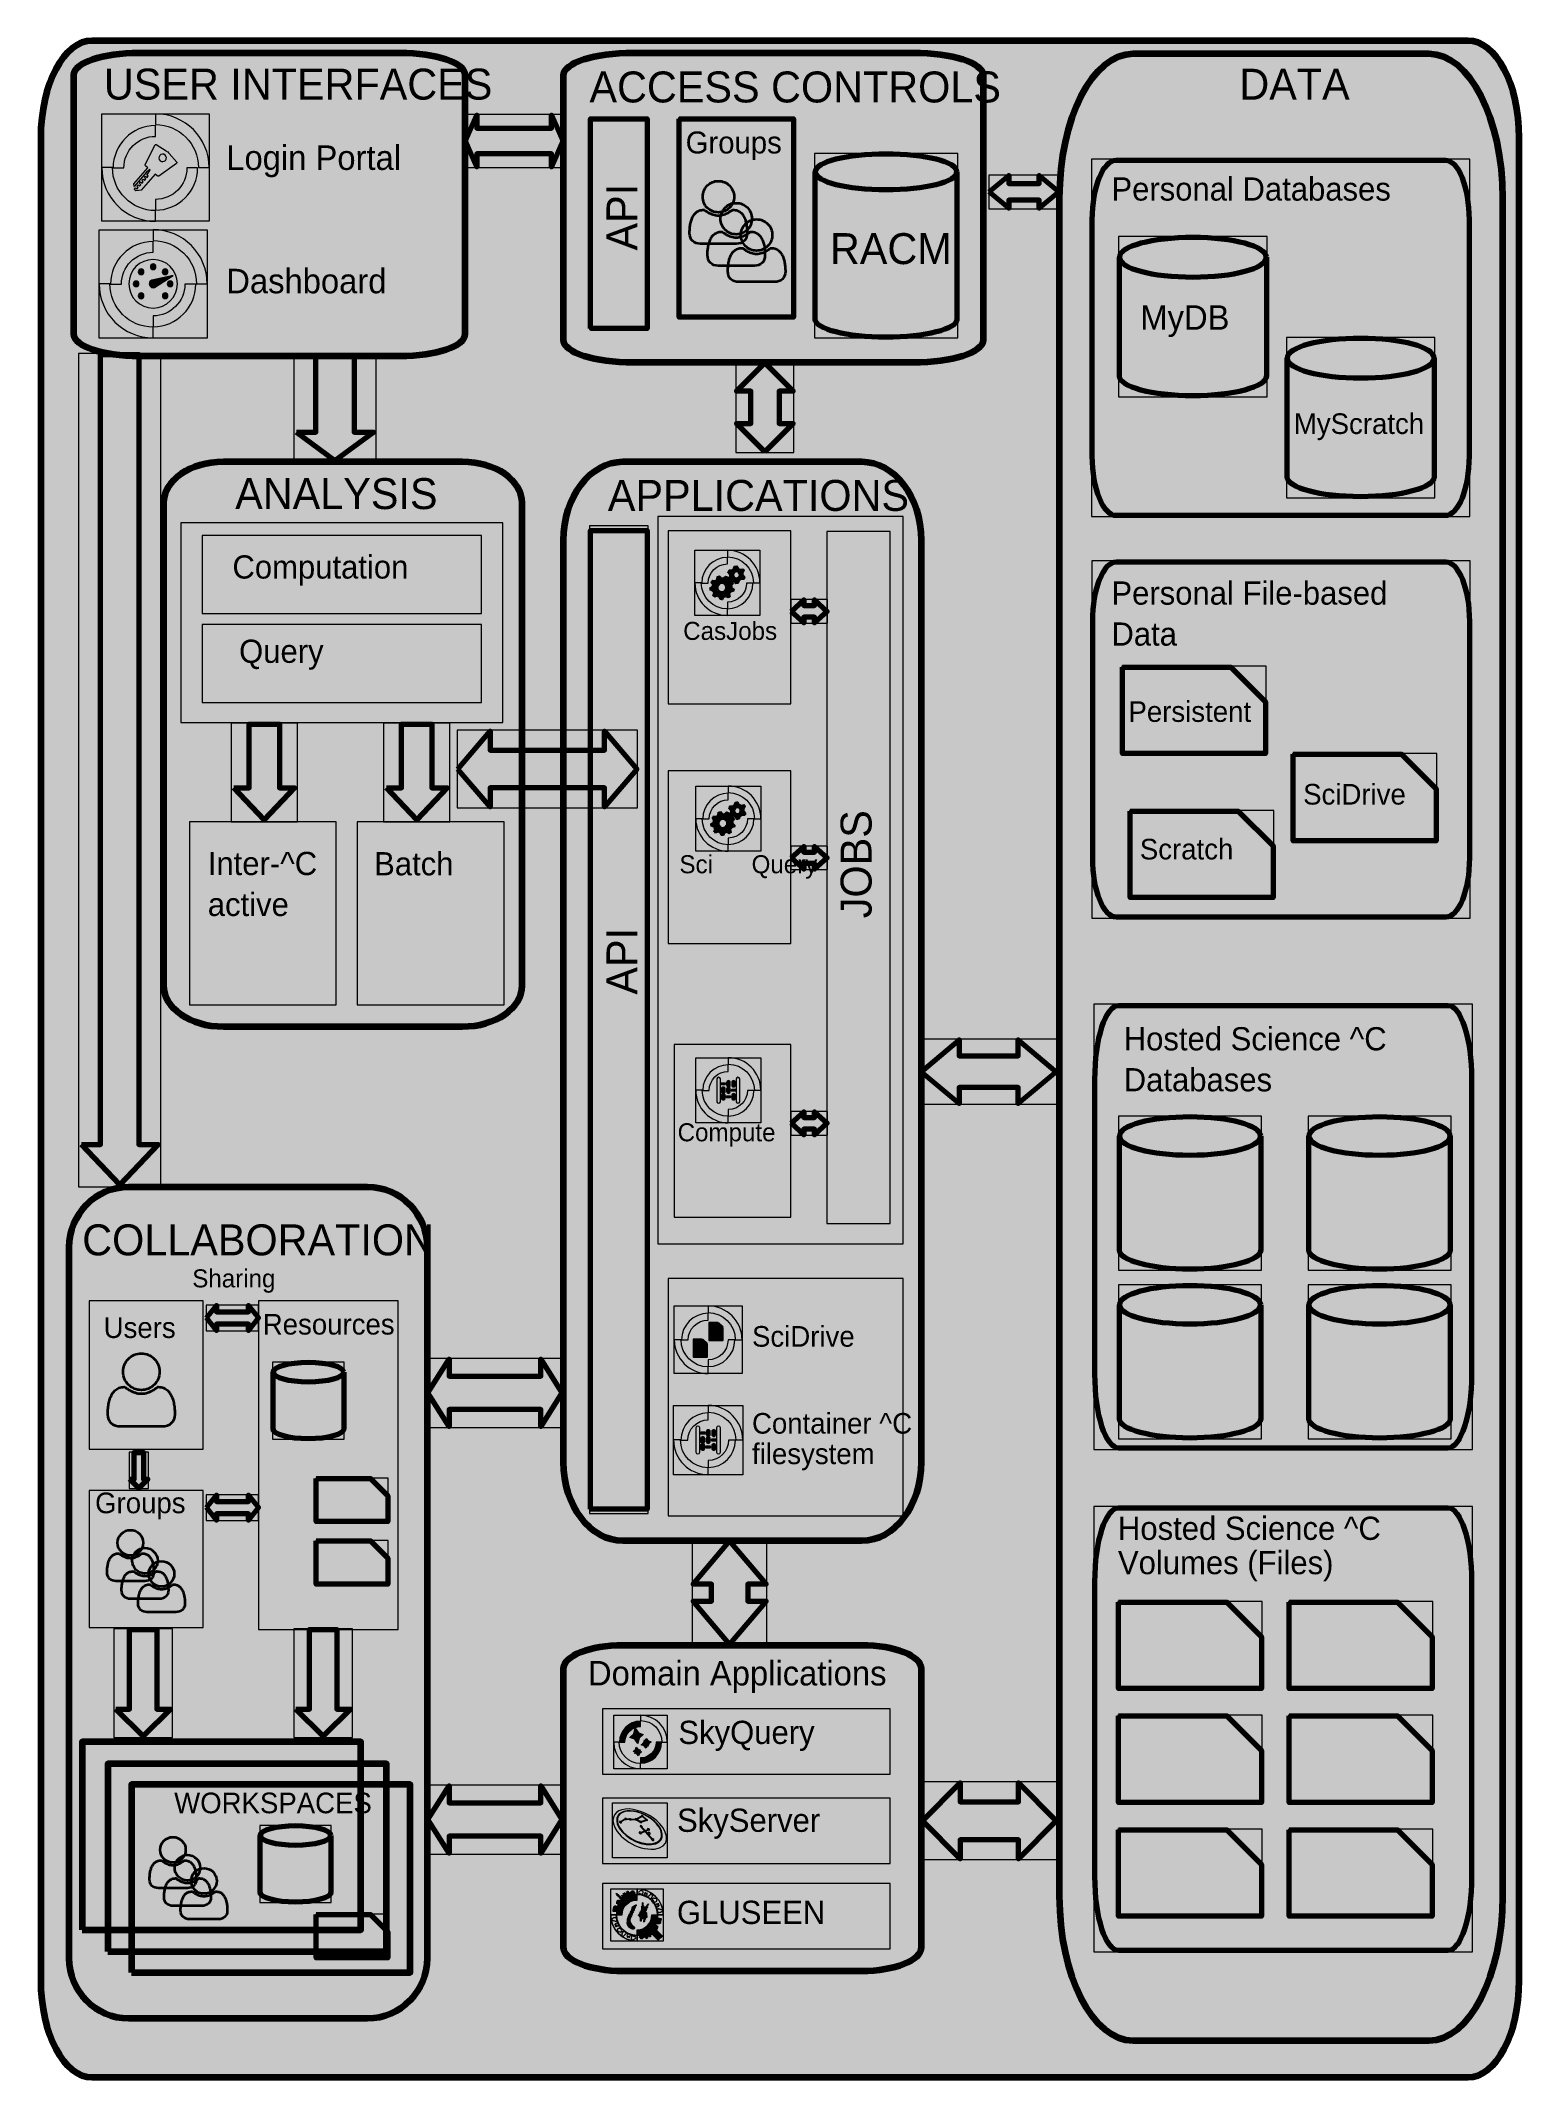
# Model space of a CAD drawing. Header units: inches. Extents: x 37 to 1597, y -2186 to -38.
import ezdxf

# ---------------------------------------------------------------- set-up
doc = ezdxf.new("R2010")
doc.units = ezdxf.units.IN
doc.header["$MEASUREMENT"] = 0
doc.layers.add('Layer 1', color=7, linetype='Continuous')

# ---------------------------------------------------------------- blocks, each defined once
blk = doc.blocks.new('block 4')
at = {"layer": 'Layer 1', "true_color": 0x010101}
h = blk.add_hatch(color=18, dxfattribs=at)
h.dxf.hatch_style = 2
edge = h.paths.add_edge_path()
edge.add_spline(control_points=[(131.7, -1608.4), (128, -1608.4), (124.8, -1609.7), (122.2, -1612.3), (119.6, -1615), (118.2, -1618.1), (118.2, -1621.8), (118.2, -1625.6), (119.6, -1628.7), (122.2, -1631.4), (124.8, -1634), (128, -1635.3), (131.7, -1635.3), (135.4, -1635.3), (138.6, -1634), (141.2, -1631.4), (143.8, -1628.7), (145.1, -1625.6), (145.1, -1621.8), (145.1, -1618.1), (143.8, -1615), (141.2, -1612.3), (138.6, -1609.7), (135.4, -1608.4), (131.7, -1608.4)], knot_values=[0, 0, 0, 0, 1, 1, 1, 2, 2, 2, 3, 3, 3, 4, 4, 4, 5, 5, 5, 6, 6, 6, 7, 7, 7, 8, 8, 8, 8], degree=3, periodic=0)
edge.add_line((131.7, -1608.4), (131.7, -1608.4))
edge = h.paths.add_edge_path()
edge.add_spline(control_points=[(156.2, -1649.5), (156.1, -1648.3), (156, -1647), (155.7, -1645.7), (155.5, -1644.3), (155.2, -1643), (154.8, -1641.9), (154.4, -1640.7), (153.9, -1639.6), (153.3, -1638.5), (152.7, -1637.4), (151.9, -1636.4), (151.1, -1635.6), (150.3, -1634.8), (149.3, -1634.2), (148.1, -1633.8), (146.9, -1633.3), (145.6, -1633.1), (144.2, -1633.1), (144, -1633.1), (143.5, -1633.3), (142.7, -1633.8), (142, -1634.3), (141.1, -1634.9), (140.1, -1635.5), (139.2, -1636.1), (137.9, -1636.7), (136.4, -1637.2), (134.8, -1637.7), (133.3, -1637.9), (131.7, -1637.9), (130.1, -1637.9), (128.6, -1637.7), (127, -1637.2), (125.5, -1636.7), (124.2, -1636.1), (123.2, -1635.5), (122.3, -1634.9), (121.4, -1634.3), (120.6, -1633.8), (119.9, -1633.3), (119.4, -1633.1), (119.2, -1633.1), (117.7, -1633.1), (116.4, -1633.3), (115.3, -1633.8), (114.1, -1634.2), (113.1, -1634.8), (112.3, -1635.6), (111.4, -1636.4), (110.7, -1637.4), (110.1, -1638.5), (109.5, -1639.6), (109, -1640.7), (108.6, -1641.9), (108.2, -1643), (107.9, -1644.3), (107.7, -1645.7), (107.4, -1647), (107.3, -1648.3), (107.2, -1649.5), (107.1, -1650.7), (107, -1651.9), (107, -1653.1), (107, -1655.9), (107.9, -1658.1), (109.6, -1659.7), (111.3, -1661.4), (113.6, -1662.2), (116.4, -1662.2), (116.4, -1662.2), (147, -1662.2), (147, -1662.2), (149.8, -1662.2), (152.1, -1661.4), (153.8, -1659.7), (155.5, -1658.1), (156.3, -1655.9), (156.3, -1653.1), (156.3, -1651.9), (156.3, -1650.7), (156.2, -1649.5)], knot_values=[0, 0, 0, 0, 1, 1, 1, 2, 2, 2, 3, 3, 3, 4, 4, 4, 5, 5, 5, 6, 6, 6, 7, 7, 7, 8, 8, 8, 9, 9, 9, 10, 10, 10, 11, 11, 11, 12, 12, 12, 13, 13, 13, 14, 14, 14, 15, 15, 15, 16, 16, 16, 17, 17, 17, 18, 18, 18, 19, 19, 19, 20, 20, 20, 21, 21, 21, 22, 22, 22, 23, 23, 23, 24, 24, 24, 25, 25, 25, 26, 26, 26, 27, 27, 27, 27], degree=3, periodic=0)
edge.add_line((156.2, -1649.5), (156.2, -1649.5))
h = blk.add_hatch(color=18, dxfattribs=at)
h.dxf.hatch_style = 2
edge = h.paths.add_edge_path()
edge.add_spline(control_points=[(147, -1627.2), (143.3, -1627.2), (140.1, -1628.5), (137.5, -1631.2), (134.9, -1633.8), (133.6, -1637), (133.6, -1640.7), (133.6, -1644.4), (134.9, -1647.5), (137.5, -1650.2), (140.1, -1652.8), (143.3, -1654.1), (147, -1654.1), (150.7, -1654.1), (153.9, -1652.8), (156.5, -1650.2), (159.2, -1647.5), (160.5, -1644.4), (160.5, -1640.7), (160.5, -1637), (159.2, -1633.8), (156.5, -1631.2), (153.9, -1628.5), (150.7, -1627.2), (147, -1627.2)], knot_values=[0, 0, 0, 0, 1, 1, 1, 2, 2, 2, 3, 3, 3, 4, 4, 4, 5, 5, 5, 6, 6, 6, 7, 7, 7, 8, 8, 8, 8], degree=3, periodic=0)
edge.add_line((147, -1627.2), (147, -1627.2))
edge = h.paths.add_edge_path()
edge.add_spline(control_points=[(171.5, -1668.3), (171.5, -1667.1), (171.3, -1665.8), (171, -1664.5), (170.8, -1663.1), (170.5, -1661.9), (170.1, -1660.7), (169.7, -1659.5), (169.2, -1658.4), (168.6, -1657.3), (168, -1656.2), (167.3, -1655.2), (166.4, -1654.4), (165.6, -1653.7), (164.6, -1653), (163.5, -1652.6), (162.3, -1652.1), (161, -1651.9), (159.6, -1651.9), (159.3, -1651.9), (158.9, -1652.1), (158.1, -1652.6), (157.3, -1653.1), (156.4, -1653.7), (155.5, -1654.3), (154.5, -1654.9), (153.2, -1655.5), (151.7, -1656), (150.1, -1656.5), (148.6, -1656.7), (147, -1656.7), (145.5, -1656.7), (143.9, -1656.5), (142.4, -1656), (140.8, -1655.5), (139.5, -1654.9), (138.6, -1654.3), (137.6, -1653.7), (136.7, -1653.1), (136, -1652.6), (135.2, -1652.1), (134.7, -1651.9), (134.5, -1651.9), (133.1, -1651.9), (131.8, -1652.1), (130.6, -1652.6), (129.4, -1653), (128.4, -1653.7), (127.6, -1654.4), (126.8, -1655.2), (126.1, -1656.2), (125.4, -1657.3), (124.8, -1658.4), (124.3, -1659.5), (123.9, -1660.7), (123.5, -1661.9), (123.2, -1663.1), (123, -1664.5), (122.7, -1665.8), (122.6, -1667.1), (122.5, -1668.3), (122.4, -1669.5), (122.4, -1670.7), (122.4, -1671.9), (122.4, -1674.7), (123.2, -1676.9), (124.9, -1678.6), (126.6, -1680.2), (128.9, -1681), (131.7, -1681), (131.7, -1681), (162.3, -1681), (162.3, -1681), (165.1, -1681), (167.4, -1680.2), (169.1, -1678.6), (170.8, -1676.9), (171.7, -1674.7), (171.7, -1671.9), (171.7, -1670.7), (171.6, -1669.5), (171.5, -1668.3)], knot_values=[0, 0, 0, 0, 1, 1, 1, 2, 2, 2, 3, 3, 3, 4, 4, 4, 5, 5, 5, 6, 6, 6, 7, 7, 7, 8, 8, 8, 9, 9, 9, 10, 10, 10, 11, 11, 11, 12, 12, 12, 13, 13, 13, 14, 14, 14, 15, 15, 15, 16, 16, 16, 17, 17, 17, 18, 18, 18, 19, 19, 19, 20, 20, 20, 21, 21, 21, 22, 22, 22, 23, 23, 23, 24, 24, 24, 25, 25, 25, 26, 26, 26, 27, 27, 27, 27], degree=3, periodic=0)
edge.add_line((171.5, -1668.3), (171.5, -1668.3))
h = blk.add_hatch(color=18, dxfattribs=at)
h.dxf.hatch_style = 2
edge = h.paths.add_edge_path()
edge.add_spline(control_points=[(164.4, -1641.2), (160.7, -1641.2), (157.6, -1642.5), (154.9, -1645.1), (152.3, -1647.7), (151, -1650.9), (151, -1654.6), (151, -1658.3), (152.3, -1661.5), (154.9, -1664.1), (157.6, -1666.7), (160.7, -1668), (164.4, -1668), (168.2, -1668), (171.3, -1666.7), (174, -1664.1), (176.6, -1661.5), (177.9, -1658.3), (177.9, -1654.6), (177.9, -1650.9), (176.6, -1647.7), (174, -1645.1), (171.3, -1642.5), (168.2, -1641.2), (164.4, -1641.2)], knot_values=[0, 0, 0, 0, 1, 1, 1, 2, 2, 2, 3, 3, 3, 4, 4, 4, 5, 5, 5, 6, 6, 6, 7, 7, 7, 8, 8, 8, 8], degree=3, periodic=0)
edge.add_line((164.4, -1641.2), (164.4, -1641.2))
edge = h.paths.add_edge_path()
edge.add_spline(control_points=[(189, -1682.2), (188.9, -1681.1), (188.7, -1679.8), (188.5, -1678.4), (188.2, -1677.1), (187.9, -1675.8), (187.5, -1674.6), (187.2, -1673.5), (186.7, -1672.3), (186, -1671.2), (185.4, -1670.1), (184.7, -1669.2), (183.9, -1668.4), (183.1, -1667.6), (182.1, -1667), (180.9, -1666.5), (179.7, -1666), (178.4, -1665.8), (177, -1665.8), (176.8, -1665.8), (176.3, -1666.1), (175.5, -1666.6), (174.7, -1667.1), (173.9, -1667.6), (172.9, -1668.2), (171.9, -1668.9), (170.7, -1669.4), (169.1, -1669.9), (167.6, -1670.4), (166, -1670.7), (164.4, -1670.7), (162.9, -1670.7), (161.3, -1670.4), (159.8, -1669.9), (158.2, -1669.4), (157, -1668.9), (156, -1668.2), (155, -1667.6), (154.2, -1667.1), (153.4, -1666.6), (152.6, -1666.1), (152.1, -1665.8), (151.9, -1665.8), (150.5, -1665.8), (149.2, -1666), (148, -1666.5), (146.8, -1667), (145.8, -1667.6), (145, -1668.4), (144.2, -1669.2), (143.5, -1670.1), (142.9, -1671.2), (142.2, -1672.3), (141.7, -1673.5), (141.3, -1674.6), (141, -1675.8), (140.7, -1677.1), (140.4, -1678.4), (140.2, -1679.8), (140, -1681.1), (139.9, -1682.2), (139.8, -1683.4), (139.8, -1684.6), (139.8, -1685.9), (139.8, -1688.7), (140.7, -1690.9), (142.4, -1692.5), (144.1, -1694.1), (146.3, -1694.9), (149.1, -1694.9), (149.1, -1694.9), (179.7, -1694.9), (179.7, -1694.9), (182.6, -1694.9), (184.8, -1694.1), (186.5, -1692.5), (188.2, -1690.9), (189.1, -1688.7), (189.1, -1685.9), (189.1, -1684.6), (189, -1683.4), (189, -1682.2)], knot_values=[0, 0, 0, 0, 1, 1, 1, 2, 2, 2, 3, 3, 3, 4, 4, 4, 5, 5, 5, 6, 6, 6, 7, 7, 7, 8, 8, 8, 9, 9, 9, 10, 10, 10, 11, 11, 11, 12, 12, 12, 13, 13, 13, 14, 14, 14, 15, 15, 15, 16, 16, 16, 17, 17, 17, 18, 18, 18, 19, 19, 19, 20, 20, 20, 21, 21, 21, 22, 22, 22, 23, 23, 23, 24, 24, 24, 25, 25, 25, 26, 26, 26, 27, 27, 27, 27], degree=3, periodic=0)
edge.add_line((189, -1682.2), (189, -1682.2))
at = {"layer": 'Layer 1', "color": 18, "lineweight": 35, "true_color": 0x000000}
for points, knots in [([(131.7, -1608.4), (128, -1608.4), (124.8, -1609.7), (122.2, -1612.3), (119.6, -1615), (118.2, -1618.1), (118.2, -1621.8), (118.2, -1625.6), (119.6, -1628.7), (122.2, -1631.4), (124.8, -1634), (128, -1635.3), (131.7, -1635.3), (135.4, -1635.3), (138.6, -1634), (141.2, -1631.4), (143.8, -1628.7), (145.1, -1625.6), (145.1, -1621.8), (145.1, -1618.1), (143.8, -1615), (141.2, -1612.3), (138.6, -1609.7), (135.4, -1608.4), (131.7, -1608.4)], [0, 0, 0, 0, 1, 1, 1, 2, 2, 2, 3, 3, 3, 4, 4, 4, 5, 5, 5, 6, 6, 6, 7, 7, 7, 8, 8, 8, 8]), ([(147, -1627.2), (143.3, -1627.2), (140.1, -1628.5), (137.5, -1631.2), (134.9, -1633.8), (133.6, -1637), (133.6, -1640.7), (133.6, -1644.4), (134.9, -1647.5), (137.5, -1650.2), (140.1, -1652.8), (143.3, -1654.1), (147, -1654.1), (150.7, -1654.1), (153.9, -1652.8), (156.5, -1650.2), (159.2, -1647.5), (160.5, -1644.4), (160.5, -1640.7), (160.5, -1637), (159.2, -1633.8), (156.5, -1631.2), (153.9, -1628.5), (150.7, -1627.2), (147, -1627.2)], [0, 0, 0, 0, 1, 1, 1, 2, 2, 2, 3, 3, 3, 4, 4, 4, 5, 5, 5, 6, 6, 6, 7, 7, 7, 8, 8, 8, 8]), ([(156.2, -1649.5), (156.1, -1648.3), (156, -1647), (155.7, -1645.7), (155.5, -1644.3), (155.2, -1643), (154.8, -1641.9), (154.4, -1640.7), (153.9, -1639.6), (153.3, -1638.5), (152.7, -1637.4), (151.9, -1636.4), (151.1, -1635.6), (150.3, -1634.8), (149.3, -1634.2), (148.1, -1633.8), (146.9, -1633.3), (145.6, -1633.1), (144.2, -1633.1), (144, -1633.1), (143.5, -1633.3), (142.7, -1633.8), (142, -1634.3), (141.1, -1634.9), (140.1, -1635.5), (139.2, -1636.1), (137.9, -1636.7), (136.4, -1637.2), (134.8, -1637.7), (133.3, -1637.9), (131.7, -1637.9), (130.1, -1637.9), (128.6, -1637.7), (127, -1637.2), (125.5, -1636.7), (124.2, -1636.1), (123.2, -1635.5), (122.3, -1634.9), (121.4, -1634.3), (120.6, -1633.8), (119.9, -1633.3), (119.4, -1633.1), (119.2, -1633.1), (117.7, -1633.1), (116.4, -1633.3), (115.3, -1633.8), (114.1, -1634.2), (113.1, -1634.8), (112.3, -1635.6), (111.4, -1636.4), (110.7, -1637.4), (110.1, -1638.5), (109.5, -1639.6), (109, -1640.7), (108.6, -1641.9), (108.2, -1643), (107.9, -1644.3), (107.7, -1645.7), (107.4, -1647), (107.3, -1648.3), (107.2, -1649.5), (107.1, -1650.7), (107, -1651.9), (107, -1653.1), (107, -1655.9), (107.9, -1658.1), (109.6, -1659.7), (111.3, -1661.4), (113.6, -1662.2), (116.4, -1662.2), (116.4, -1662.2), (147, -1662.2), (147, -1662.2), (149.8, -1662.2), (152.1, -1661.4), (153.8, -1659.7), (155.5, -1658.1), (156.3, -1655.9), (156.3, -1653.1), (156.3, -1651.9), (156.3, -1650.7), (156.2, -1649.5)], [0, 0, 0, 0, 1, 1, 1, 2, 2, 2, 3, 3, 3, 4, 4, 4, 5, 5, 5, 6, 6, 6, 7, 7, 7, 8, 8, 8, 9, 9, 9, 10, 10, 10, 11, 11, 11, 12, 12, 12, 13, 13, 13, 14, 14, 14, 15, 15, 15, 16, 16, 16, 17, 17, 17, 18, 18, 18, 19, 19, 19, 20, 20, 20, 21, 21, 21, 22, 22, 22, 23, 23, 23, 24, 24, 24, 25, 25, 25, 26, 26, 26, 27, 27, 27, 27]), ([(171.5, -1668.3), (171.5, -1667.1), (171.3, -1665.8), (171, -1664.5), (170.8, -1663.1), (170.5, -1661.9), (170.1, -1660.7), (169.7, -1659.5), (169.2, -1658.4), (168.6, -1657.3), (168, -1656.2), (167.3, -1655.2), (166.4, -1654.4), (165.6, -1653.7), (164.6, -1653), (163.5, -1652.6), (162.3, -1652.1), (161, -1651.9), (159.6, -1651.9), (159.3, -1651.9), (158.9, -1652.1), (158.1, -1652.6), (157.3, -1653.1), (156.4, -1653.7), (155.5, -1654.3), (154.5, -1654.9), (153.2, -1655.5), (151.7, -1656), (150.1, -1656.5), (148.6, -1656.7), (147, -1656.7), (145.5, -1656.7), (143.9, -1656.5), (142.4, -1656), (140.8, -1655.5), (139.5, -1654.9), (138.6, -1654.3), (137.6, -1653.7), (136.7, -1653.1), (136, -1652.6), (135.2, -1652.1), (134.7, -1651.9), (134.5, -1651.9), (133.1, -1651.9), (131.8, -1652.1), (130.6, -1652.6), (129.4, -1653), (128.4, -1653.7), (127.6, -1654.4), (126.8, -1655.2), (126.1, -1656.2), (125.4, -1657.3), (124.8, -1658.4), (124.3, -1659.5), (123.9, -1660.7), (123.5, -1661.9), (123.2, -1663.1), (123, -1664.5), (122.7, -1665.8), (122.6, -1667.1), (122.5, -1668.3), (122.4, -1669.5), (122.4, -1670.7), (122.4, -1671.9), (122.4, -1674.7), (123.2, -1676.9), (124.9, -1678.6), (126.6, -1680.2), (128.9, -1681), (131.7, -1681), (131.7, -1681), (162.3, -1681), (162.3, -1681), (165.1, -1681), (167.4, -1680.2), (169.1, -1678.6), (170.8, -1676.9), (171.7, -1674.7), (171.7, -1671.9), (171.7, -1670.7), (171.6, -1669.5), (171.5, -1668.3)], [0, 0, 0, 0, 1, 1, 1, 2, 2, 2, 3, 3, 3, 4, 4, 4, 5, 5, 5, 6, 6, 6, 7, 7, 7, 8, 8, 8, 9, 9, 9, 10, 10, 10, 11, 11, 11, 12, 12, 12, 13, 13, 13, 14, 14, 14, 15, 15, 15, 16, 16, 16, 17, 17, 17, 18, 18, 18, 19, 19, 19, 20, 20, 20, 21, 21, 21, 22, 22, 22, 23, 23, 23, 24, 24, 24, 25, 25, 25, 26, 26, 26, 27, 27, 27, 27]), ([(164.4, -1641.2), (160.7, -1641.2), (157.6, -1642.5), (154.9, -1645.1), (152.3, -1647.7), (151, -1650.9), (151, -1654.6), (151, -1658.3), (152.3, -1661.5), (154.9, -1664.1), (157.6, -1666.7), (160.7, -1668), (164.4, -1668), (168.2, -1668), (171.3, -1666.7), (174, -1664.1), (176.6, -1661.5), (177.9, -1658.3), (177.9, -1654.6), (177.9, -1650.9), (176.6, -1647.7), (174, -1645.1), (171.3, -1642.5), (168.2, -1641.2), (164.4, -1641.2)], [0, 0, 0, 0, 1, 1, 1, 2, 2, 2, 3, 3, 3, 4, 4, 4, 5, 5, 5, 6, 6, 6, 7, 7, 7, 8, 8, 8, 8]), ([(189, -1682.2), (188.9, -1681.1), (188.7, -1679.8), (188.5, -1678.4), (188.2, -1677.1), (187.9, -1675.8), (187.5, -1674.6), (187.2, -1673.5), (186.7, -1672.3), (186, -1671.2), (185.4, -1670.1), (184.7, -1669.2), (183.9, -1668.4), (183.1, -1667.6), (182.1, -1667), (180.9, -1666.5), (179.7, -1666), (178.4, -1665.8), (177, -1665.8), (176.8, -1665.8), (176.3, -1666.1), (175.5, -1666.6), (174.7, -1667.1), (173.9, -1667.6), (172.9, -1668.2), (171.9, -1668.9), (170.7, -1669.4), (169.1, -1669.9), (167.6, -1670.4), (166, -1670.7), (164.4, -1670.7), (162.9, -1670.7), (161.3, -1670.4), (159.8, -1669.9), (158.2, -1669.4), (157, -1668.9), (156, -1668.2), (155, -1667.6), (154.2, -1667.1), (153.4, -1666.6), (152.6, -1666.1), (152.1, -1665.8), (151.9, -1665.8), (150.5, -1665.8), (149.2, -1666), (148, -1666.5), (146.8, -1667), (145.8, -1667.6), (145, -1668.4), (144.2, -1669.2), (143.5, -1670.1), (142.9, -1671.2), (142.2, -1672.3), (141.7, -1673.5), (141.3, -1674.6), (141, -1675.8), (140.7, -1677.1), (140.4, -1678.4), (140.2, -1679.8), (140, -1681.1), (139.9, -1682.2), (139.8, -1683.4), (139.8, -1684.6), (139.8, -1685.9), (139.8, -1688.7), (140.7, -1690.9), (142.4, -1692.5), (144.1, -1694.1), (146.3, -1694.9), (149.1, -1694.9), (149.1, -1694.9), (179.7, -1694.9), (179.7, -1694.9), (182.6, -1694.9), (184.8, -1694.1), (186.5, -1692.5), (188.2, -1690.9), (189.1, -1688.7), (189.1, -1685.9), (189.1, -1684.6), (189, -1683.4), (189, -1682.2)], [0, 0, 0, 0, 1, 1, 1, 2, 2, 2, 3, 3, 3, 4, 4, 4, 5, 5, 5, 6, 6, 6, 7, 7, 7, 8, 8, 8, 9, 9, 9, 10, 10, 10, 11, 11, 11, 12, 12, 12, 13, 13, 13, 14, 14, 14, 15, 15, 15, 16, 16, 16, 17, 17, 17, 18, 18, 18, 19, 19, 19, 20, 20, 20, 21, 21, 21, 22, 22, 22, 23, 23, 23, 24, 24, 24, 25, 25, 25, 26, 26, 26, 27, 27, 27, 27])]:
    blk.add_open_spline(points, degree=3, knots=knots, dxfattribs=at)
blk = doc.blocks.new('block 3')
at = {"layer": 'Layer 1', "true_color": 0xd3d3d3}
h = blk.add_hatch(color=254, dxfattribs=at)
h.dxf.hatch_style = 2
h.paths.add_polyline_path([(88, -1711.1), (208.3, -1711.1), (208.3, -1566.7), (88, -1566.7)])
at = {"layer": 'Layer 1', "lineweight": 0}
blk.add_lwpolyline([(88, -1711.1), (208.3, -1711.1), (208.3, -1566.7), (88, -1566.7), (88, -1711.1)], dxfattribs=at)
at = {"layer": 'Layer 1'}
blk.add_blockref('block 4', (0, 0), dxfattribs=at)
at = {"layer": 'Layer 1', "color": 250, "true_color": 0x231f20, "insert": (94.4, -1597.2), "char_height": 21.76, "attachment_point": 7}
blk.add_mtext('\\fMyriad Pro|b0|i0|c0|p34;\\W1;Groups', dxfattribs=at)
blk = doc.blocks.new('block 5')
at = {"layer": 'Layer 1', "true_color": 0xd3d3d3}
h = blk.add_hatch(color=254, dxfattribs=at)
h.dxf.hatch_style = 2
h.paths.add_polyline_path([(88, -1523), (208.3, -1523), (208.3, -1366.6), (88, -1366.6)])
at = {"layer": 'Layer 1', "true_color": 0x010101}
h = blk.add_hatch(color=18, dxfattribs=at)
h.dxf.hatch_style = 2
edge = h.paths.add_edge_path()
edge.add_spline(control_points=[(143.2, -1422.1), (137.8, -1422.1), (133.3, -1424), (129.5, -1427.8), (125.8, -1431.6), (123.9, -1436.1), (123.9, -1441.4), (123.9, -1446.8), (125.8, -1451.3), (129.5, -1455.1), (133.3, -1458.8), (137.8, -1460.7), (143.2, -1460.7), (148.5, -1460.7), (153, -1458.8), (156.8, -1455.1), (160.6, -1451.3), (162.4, -1446.8), (162.4, -1441.4), (162.4, -1436.1), (160.6, -1431.6), (156.8, -1427.8), (153, -1424), (148.5, -1422.1), (143.2, -1422.1)], knot_values=[0, 0, 0, 0, 1, 1, 1, 2, 2, 2, 3, 3, 3, 4, 4, 4, 5, 5, 5, 6, 6, 6, 7, 7, 7, 8, 8, 8, 8], degree=3, periodic=0)
edge.add_line((143.2, -1422.1), (143.2, -1422.1))
edge = h.paths.add_edge_path()
edge.add_spline(control_points=[(178.3, -1481.1), (178.2, -1479.4), (178, -1477.6), (177.6, -1475.6), (177.3, -1473.6), (176.8, -1471.8), (176.3, -1470.2), (175.8, -1468.5), (175, -1466.9), (174.1, -1465.3), (173.2, -1463.7), (172.2, -1462.3), (171, -1461.2), (169.9, -1460.1), (168.4, -1459.2), (166.7, -1458.5), (165, -1457.8), (163.2, -1457.5), (161.1, -1457.5), (160.8, -1457.5), (160.1, -1457.9), (159, -1458.6), (157.9, -1459.3), (156.7, -1460.1), (155.3, -1461), (153.9, -1461.9), (152.1, -1462.7), (149.9, -1463.4), (147.6, -1464.1), (145.4, -1464.5), (143.2, -1464.5), (140.9, -1464.5), (138.7, -1464.1), (136.5, -1463.4), (134.2, -1462.7), (132.4, -1461.9), (131, -1461), (129.6, -1460.1), (128.4, -1459.3), (127.3, -1458.6), (126.2, -1457.9), (125.5, -1457.5), (125.2, -1457.5), (123.1, -1457.5), (121.3, -1457.8), (119.6, -1458.5), (117.9, -1459.2), (116.5, -1460.1), (115.3, -1461.2), (114.1, -1462.3), (113.1, -1463.7), (112.2, -1465.3), (111.3, -1466.9), (110.5, -1468.5), (110, -1470.2), (109.5, -1471.8), (109, -1473.6), (108.7, -1475.6), (108.3, -1477.6), (108.1, -1479.4), (108, -1481.1), (107.9, -1482.8), (107.8, -1484.5), (107.8, -1486.3), (107.8, -1490.3), (109, -1493.5), (111.5, -1495.8), (113.9, -1498.1), (117.2, -1499.3), (121.2, -1499.3), (121.2, -1499.3), (165.1, -1499.3), (165.1, -1499.3), (169.2, -1499.3), (172.4, -1498.1), (174.8, -1495.8), (177.3, -1493.5), (178.5, -1490.3), (178.5, -1486.3), (178.5, -1484.5), (178.5, -1482.8), (178.3, -1481.1)], knot_values=[0, 0, 0, 0, 1, 1, 1, 2, 2, 2, 3, 3, 3, 4, 4, 4, 5, 5, 5, 6, 6, 6, 7, 7, 7, 8, 8, 8, 9, 9, 9, 10, 10, 10, 11, 11, 11, 12, 12, 12, 13, 13, 13, 14, 14, 14, 15, 15, 15, 16, 16, 16, 17, 17, 17, 18, 18, 18, 19, 19, 19, 20, 20, 20, 21, 21, 21, 22, 22, 22, 23, 23, 23, 24, 24, 24, 25, 25, 25, 26, 26, 26, 27, 27, 27, 27], degree=3, periodic=0)
edge.add_line((178.3, -1481.1), (178.3, -1481.1))
at = {"layer": 'Layer 1', "lineweight": 0}
blk.add_lwpolyline([(88, -1523), (208.3, -1523), (208.3, -1366.6), (88, -1366.6), (88, -1523)], dxfattribs=at)
at = {"layer": 'Layer 1', "color": 18, "lineweight": 35, "true_color": 0x000000}
for points, knots in [([(143.2, -1422.1), (137.8, -1422.1), (133.3, -1424), (129.5, -1427.8), (125.8, -1431.6), (123.9, -1436.1), (123.9, -1441.4), (123.9, -1446.8), (125.8, -1451.3), (129.5, -1455.1), (133.3, -1458.8), (137.8, -1460.7), (143.2, -1460.7), (148.5, -1460.7), (153, -1458.8), (156.8, -1455.1), (160.6, -1451.3), (162.4, -1446.8), (162.4, -1441.4), (162.4, -1436.1), (160.6, -1431.6), (156.8, -1427.8), (153, -1424), (148.5, -1422.1), (143.2, -1422.1)], [0, 0, 0, 0, 1, 1, 1, 2, 2, 2, 3, 3, 3, 4, 4, 4, 5, 5, 5, 6, 6, 6, 7, 7, 7, 8, 8, 8, 8]), ([(178.3, -1481.1), (178.2, -1479.4), (178, -1477.6), (177.6, -1475.6), (177.3, -1473.6), (176.8, -1471.8), (176.3, -1470.2), (175.8, -1468.5), (175, -1466.9), (174.1, -1465.3), (173.2, -1463.7), (172.2, -1462.3), (171, -1461.2), (169.9, -1460.1), (168.4, -1459.2), (166.7, -1458.5), (165, -1457.8), (163.2, -1457.5), (161.1, -1457.5), (160.8, -1457.5), (160.1, -1457.9), (159, -1458.6), (157.9, -1459.3), (156.7, -1460.1), (155.3, -1461), (153.9, -1461.9), (152.1, -1462.7), (149.9, -1463.4), (147.6, -1464.1), (145.4, -1464.5), (143.2, -1464.5), (140.9, -1464.5), (138.7, -1464.1), (136.5, -1463.4), (134.2, -1462.7), (132.4, -1461.9), (131, -1461), (129.6, -1460.1), (128.4, -1459.3), (127.3, -1458.6), (126.2, -1457.9), (125.5, -1457.5), (125.2, -1457.5), (123.1, -1457.5), (121.3, -1457.8), (119.6, -1458.5), (117.9, -1459.2), (116.5, -1460.1), (115.3, -1461.2), (114.1, -1462.3), (113.1, -1463.7), (112.2, -1465.3), (111.3, -1466.9), (110.5, -1468.5), (110, -1470.2), (109.5, -1471.8), (109, -1473.6), (108.7, -1475.6), (108.3, -1477.6), (108.1, -1479.4), (108, -1481.1), (107.9, -1482.8), (107.8, -1484.5), (107.8, -1486.3), (107.8, -1490.3), (109, -1493.5), (111.5, -1495.8), (113.9, -1498.1), (117.2, -1499.3), (121.2, -1499.3), (121.2, -1499.3), (165.1, -1499.3), (165.1, -1499.3), (169.2, -1499.3), (172.4, -1498.1), (174.8, -1495.8), (177.3, -1493.5), (178.5, -1490.3), (178.5, -1486.3), (178.5, -1484.5), (178.5, -1482.8), (178.3, -1481.1)], [0, 0, 0, 0, 1, 1, 1, 2, 2, 2, 3, 3, 3, 4, 4, 4, 5, 5, 5, 6, 6, 6, 7, 7, 7, 8, 8, 8, 9, 9, 9, 10, 10, 10, 11, 11, 11, 12, 12, 12, 13, 13, 13, 14, 14, 14, 15, 15, 15, 16, 16, 16, 17, 17, 17, 18, 18, 18, 19, 19, 19, 20, 20, 20, 21, 21, 21, 22, 22, 22, 23, 23, 23, 24, 24, 24, 25, 25, 25, 26, 26, 26, 27, 27, 27, 27])]:
    blk.add_open_spline(points, degree=3, knots=knots, dxfattribs=at)
at = {"layer": 'Layer 1', "color": 250, "true_color": 0x231f20, "insert": (103.4, -1406.1), "char_height": 21.76, "attachment_point": 7}
blk.add_mtext('\\fMyriad Pro|b0|i0|c0|p34;\\W1;Users', dxfattribs=at)
blk = doc.blocks.new('block 7')
at = {"layer": 'Layer 1', "true_color": 0x95b3d6}
h = blk.add_hatch(color=253, dxfattribs=at)
h.dxf.hatch_style = 2
edge = h.paths.add_edge_path()
edge.add_spline(control_points=[(282.1, -1441.8), (282.1, -1436.3), (298.8, -1431.8), (319.4, -1431.8), (340, -1431.8), (356.7, -1436.3), (356.7, -1441.8), (356.7, -1447.4), (340, -1451.9), (319.4, -1451.9), (298.8, -1451.9), (282.1, -1447.4), (282.1, -1441.8)], knot_values=[0, 0, 0, 0, 1, 1, 1, 2, 2, 2, 3, 3, 3, 4, 4, 4, 4], degree=3, periodic=1)
at = {"layer": 'Layer 1', "true_color": 0x4e81bd}
h = blk.add_hatch(color=163, dxfattribs=at)
h.dxf.hatch_style = 2
edge = h.paths.add_edge_path()
edge.add_spline(control_points=[(282.1, -1441.8), (282.1, -1447.4), (298.8, -1451.9), (319.4, -1451.9), (340, -1451.9), (356.7, -1447.4), (356.7, -1441.8), (356.7, -1441.8), (356.7, -1502), (356.7, -1502), (356.7, -1507.6), (340, -1512.1), (319.4, -1512.1), (298.8, -1512.1), (282.1, -1507.6), (282.1, -1502), (282.1, -1502), (282.1, -1441.8), (282.1, -1441.8)], knot_values=[0, 0, 0, 0, 1, 1, 1, 2, 2, 2, 3, 3, 3, 4, 4, 4, 5, 5, 5, 6, 6, 6, 6], degree=3, periodic=1)
at = {"layer": 'Layer 1', "lineweight": 0}
blk.add_lwpolyline([(281.7, -1512.6), (357.1, -1512.6), (357.1, -1431.3), (281.7, -1431.3), (281.7, -1512.6)], dxfattribs=at)
blk.add_lwpolyline([(281.7, -1512.6), (357.1, -1512.6), (357.1, -1431.3), (281.7, -1431.3), (281.7, -1512.6)], dxfattribs=at)
for points, knots in [([(282.1, -1441.8), (282.1, -1436.3), (298.8, -1431.8), (319.4, -1431.8), (340, -1431.8), (356.7, -1436.3), (356.7, -1441.8), (356.7, -1447.4), (340, -1451.9), (319.4, -1451.9), (298.8, -1451.9), (282.1, -1447.4), (282.1, -1441.8)], [0, 0, 0, 0, 1, 1, 1, 2, 2, 2, 3, 3, 3, 4, 4, 4, 4]), ([(282.1, -1441.8), (282.1, -1447.4), (298.8, -1451.9), (319.4, -1451.9), (340, -1451.9), (356.7, -1447.4), (356.7, -1441.8), (356.7, -1441.8), (356.7, -1502), (356.7, -1502), (356.7, -1507.6), (340, -1512.1), (319.4, -1512.1), (298.8, -1512.1), (282.1, -1507.6), (282.1, -1502), (282.1, -1502), (282.1, -1441.8), (282.1, -1441.8)], [0, 0, 0, 0, 1, 1, 1, 2, 2, 2, 3, 3, 3, 4, 4, 4, 5, 5, 5, 6, 6, 6, 6])]:
    blk.add_open_spline(points, degree=3, knots=knots, dxfattribs=at)
at = {"layer": 'Layer 1', "color": 157, "lineweight": 70, "true_color": 0x385d8a}
for points in [[(356.7, -1441.8), (356.7, -1447.4), (340, -1451.9), (319.4, -1451.9), (298.8, -1451.9), (282.1, -1447.4), (282.1, -1441.8), (282.1, -1436.3), (298.8, -1431.8), (319.4, -1431.8), (340, -1431.8), (356.7, -1436.3), (356.7, -1441.8)], [(356.7, -1441.8), (356.7, -1441.8), (356.7, -1502), (356.7, -1502), (356.7, -1507.6), (340, -1512.1), (319.4, -1512.1), (298.8, -1512.1), (282.1, -1507.6), (282.1, -1502), (282.1, -1502), (282.1, -1441.8), (282.1, -1441.8)]]:
    blk.add_open_spline(points, degree=3, knots=[0, 0, 0, 0, 1, 1, 1, 2, 2, 2, 3, 3, 3, 4, 4, 4, 4], dxfattribs=at)
blk = doc.blocks.new('block 9')
at = {"layer": 'Layer 1', "true_color": 0x4e81bd}
h = blk.add_hatch(color=163, dxfattribs=at)
h.dxf.hatch_style = 2
h.paths.add_polyline_path([(327.7, -1553.9), (384.8, -1553.9), (403.2, -1572.2), (403.2, -1599.5), (327.7, -1599.5)])
at = {"layer": 'Layer 1', "lineweight": 0}
for points in [[(327.4, -1599.9), (403.5, -1599.9), (403.5, -1553.5), (327.4, -1553.5), (327.4, -1599.9)], [(327.4, -1599.9), (403.5, -1599.9), (403.5, -1553.5), (327.4, -1553.5), (327.4, -1599.9)], [(327.7, -1553.9), (384.8, -1553.9), (403.2, -1572.2), (403.2, -1599.5), (327.7, -1599.5), (327.7, -1553.9)]]:
    blk.add_lwpolyline(points, dxfattribs=at)
at = {"layer": 'Layer 1', "color": 157, "lineweight": 70, "true_color": 0x385d8a}
blk.add_lwpolyline([(327.7, -1553.9), (384.8, -1553.9), (403.2, -1572.2), (403.2, -1599.5), (327.7, -1599.5), (327.7, -1553.9)], dxfattribs=at)
blk = doc.blocks.new('block 10')
at = {"layer": 'Layer 1', "true_color": 0x4e81bd}
h = blk.add_hatch(color=163, dxfattribs=at)
h.dxf.hatch_style = 2
h.paths.add_polyline_path([(327.7, -1619.9), (384.8, -1619.9), (403.2, -1638.2), (403.2, -1665.5), (327.7, -1665.5)])
at = {"layer": 'Layer 1', "lineweight": 0}
for points in [[(327.4, -1665.9), (403.5, -1665.9), (403.5, -1619.5), (327.4, -1619.5), (327.4, -1665.9)], [(327.4, -1665.9), (403.5, -1665.9), (403.5, -1619.5), (327.4, -1619.5), (327.4, -1665.9)], [(327.7, -1619.9), (384.8, -1619.9), (403.2, -1638.2), (403.2, -1665.5), (327.7, -1665.5), (327.7, -1619.9)]]:
    blk.add_lwpolyline(points, dxfattribs=at)
at = {"layer": 'Layer 1', "color": 157, "lineweight": 70, "true_color": 0x385d8a}
blk.add_lwpolyline([(327.7, -1619.9), (384.8, -1619.9), (403.2, -1638.2), (403.2, -1665.5), (327.7, -1665.5), (327.7, -1619.9)], dxfattribs=at)
blk = doc.blocks.new('block 8')
at = {"layer": 'Layer 1'}
for name in ['block 9', 'block 10']:
    blk.add_blockref(name, (0, 0), dxfattribs=at)
blk = doc.blocks.new('block 6')
at = {"layer": 'Layer 1', "true_color": 0xd3d3d3}
h = blk.add_hatch(color=254, dxfattribs=at)
h.dxf.hatch_style = 2
h.paths.add_polyline_path([(266.9, -1713.3), (414.1, -1713.3), (414.1, -1366.6), (266.9, -1366.6)])
at = {"layer": 'Layer 1', "lineweight": 0}
blk.add_lwpolyline([(266.9, -1713.3), (414.1, -1713.3), (414.1, -1366.6), (266.9, -1366.6), (266.9, -1713.3)], dxfattribs=at)
at = {"layer": 'Layer 1'}
for name in ['block 7', 'block 8']:
    blk.add_blockref(name, (0, 0), dxfattribs=at)
at = {"layer": 'Layer 1', "color": 250, "true_color": 0x231f20, "insert": (271.3, -1402.5), "char_height": 21.76, "attachment_point": 7}
blk.add_mtext('\\fMyriad Pro|b0|i0|c0|p34;\\W1;Resources', dxfattribs=at)
blk = doc.blocks.new('block 12')
at = {"layer": 'Layer 1', "true_color": 0xfdeff5}
h = blk.add_hatch(color=7, dxfattribs=at)
h.dxf.hatch_style = 2
h.paths.add_polyline_path([(80.9, -2030), (374.9, -2030), (374.9, -1831.8), (80.9, -1831.8)])
h = blk.add_hatch(color=7, dxfattribs=at)
h.dxf.hatch_style = 2
h.paths.add_polyline_path([(107.9, -2053), (401.9, -2053), (401.9, -1854.8), (107.9, -1854.8)])
h = blk.add_hatch(color=7, dxfattribs=at)
h.dxf.hatch_style = 2
h.paths.add_polyline_path([(132.9, -2075), (426.9, -2075), (426.9, -1876.8), (132.9, -1876.8)])
at = {"layer": 'Layer 1', "color": 250, "lineweight": 140, "true_color": 0x231f20}
for points in [[(80.9, -2030), (374.9, -2030), (374.9, -1831.8), (80.9, -1831.8), (80.9, -2030)], [(107.9, -2053), (401.9, -2053), (401.9, -1854.8), (107.9, -1854.8), (107.9, -2053)], [(132.9, -2075), (426.9, -2075), (426.9, -1876.8), (132.9, -1876.8), (132.9, -2075)]]:
    blk.add_lwpolyline(points, dxfattribs=at)
blk = doc.blocks.new('block 14')
at = {"layer": 'Layer 1', "true_color": 0x010101}
h = blk.add_hatch(color=18, dxfattribs=at)
h.dxf.hatch_style = 2
edge = h.paths.add_edge_path()
edge.add_spline(control_points=[(176.5, -1932.2), (172.8, -1932.2), (169.6, -1933.6), (167, -1936.2), (164.4, -1938.8), (163.1, -1942), (163.1, -1945.7), (163.1, -1949.4), (164.4, -1952.6), (167, -1955.2), (169.6, -1957.8), (172.8, -1959.1), (176.5, -1959.1), (180.2, -1959.1), (183.4, -1957.8), (186, -1955.2), (188.6, -1952.6), (189.9, -1949.4), (189.9, -1945.7), (189.9, -1942), (188.6, -1938.8), (186, -1936.2), (183.4, -1933.6), (180.2, -1932.2), (176.5, -1932.2)], knot_values=[0, 0, 0, 0, 1, 1, 1, 2, 2, 2, 3, 3, 3, 4, 4, 4, 5, 5, 5, 6, 6, 6, 7, 7, 7, 8, 8, 8, 8], degree=3, periodic=0)
edge.add_line((176.5, -1932.2), (176.5, -1932.2))
edge = h.paths.add_edge_path()
edge.add_spline(control_points=[(201, -1973.3), (200.9, -1972.1), (200.8, -1970.9), (200.5, -1969.5), (200.3, -1968.1), (200, -1966.9), (199.6, -1965.7), (199.2, -1964.5), (198.7, -1963.4), (198.1, -1962.3), (197.5, -1961.2), (196.7, -1960.2), (195.9, -1959.5), (195.1, -1958.7), (194.1, -1958.1), (192.9, -1957.6), (191.8, -1957.1), (190.5, -1956.9), (189, -1956.9), (188.8, -1956.9), (188.3, -1957.1), (187.6, -1957.6), (186.8, -1958.1), (185.9, -1958.7), (185, -1959.3), (184, -1959.9), (182.7, -1960.5), (181.2, -1961), (179.6, -1961.5), (178.1, -1961.8), (176.5, -1961.8), (174.9, -1961.8), (173.4, -1961.5), (171.8, -1961), (170.3, -1960.5), (169, -1959.9), (168.1, -1959.3), (167.1, -1958.7), (166.2, -1958.1), (165.5, -1957.6), (164.7, -1957.1), (164.2, -1956.9), (164, -1956.9), (162.6, -1956.9), (161.3, -1957.1), (160.1, -1957.6), (158.9, -1958.1), (157.9, -1958.7), (157.1, -1959.5), (156.3, -1960.2), (155.5, -1961.2), (154.9, -1962.3), (154.3, -1963.4), (153.8, -1964.5), (153.4, -1965.7), (153, -1966.9), (152.7, -1968.1), (152.5, -1969.5), (152.2, -1970.9), (152.1, -1972.1), (152, -1973.3), (151.9, -1974.5), (151.9, -1975.7), (151.9, -1976.9), (151.9, -1979.7), (152.7, -1982), (154.4, -1983.6), (156.1, -1985.2), (158.4, -1986), (161.2, -1986), (161.2, -1986), (191.8, -1986), (191.8, -1986), (194.6, -1986), (196.9, -1985.2), (198.6, -1983.6), (200.3, -1982), (201.1, -1979.7), (201.1, -1976.9), (201.1, -1975.7), (201.1, -1974.5), (201, -1973.3)], knot_values=[0, 0, 0, 0, 1, 1, 1, 2, 2, 2, 3, 3, 3, 4, 4, 4, 5, 5, 5, 6, 6, 6, 7, 7, 7, 8, 8, 8, 9, 9, 9, 10, 10, 10, 11, 11, 11, 12, 12, 12, 13, 13, 13, 14, 14, 14, 15, 15, 15, 16, 16, 16, 17, 17, 17, 18, 18, 18, 19, 19, 19, 20, 20, 20, 21, 21, 21, 22, 22, 22, 23, 23, 23, 24, 24, 24, 25, 25, 25, 26, 26, 26, 27, 27, 27, 27], degree=3, periodic=0)
edge.add_line((201, -1973.3), (201, -1973.3))
h = blk.add_hatch(color=18, dxfattribs=at)
h.dxf.hatch_style = 2
edge = h.paths.add_edge_path()
edge.add_spline(control_points=[(191.8, -1951.1), (188.1, -1951.1), (185, -1952.4), (182.3, -1955), (179.7, -1957.6), (178.4, -1960.8), (178.4, -1964.5), (178.4, -1968.2), (179.7, -1971.4), (182.3, -1974), (185, -1976.6), (188.1, -1978), (191.8, -1978), (195.5, -1978), (198.7, -1976.6), (201.3, -1974), (204, -1971.4), (205.3, -1968.2), (205.3, -1964.5), (205.3, -1960.8), (204, -1957.6), (201.3, -1955), (198.7, -1952.4), (195.5, -1951.1), (191.8, -1951.1)], knot_values=[0, 0, 0, 0, 1, 1, 1, 2, 2, 2, 3, 3, 3, 4, 4, 4, 5, 5, 5, 6, 6, 6, 7, 7, 7, 8, 8, 8, 8], degree=3, periodic=0)
edge.add_line((191.8, -1951.1), (191.8, -1951.1))
edge = h.paths.add_edge_path()
edge.add_spline(control_points=[(216.4, -1992.1), (216.3, -1991), (216.1, -1989.7), (215.9, -1988.3), (215.6, -1987), (215.3, -1985.7), (214.9, -1984.5), (214.6, -1983.4), (214.1, -1982.2), (213.4, -1981.1), (212.8, -1980), (212.1, -1979.1), (211.3, -1978.3), (210.4, -1977.5), (209.5, -1976.9), (208.3, -1976.4), (207.1, -1975.9), (205.8, -1975.7), (204.4, -1975.7), (204.2, -1975.7), (203.7, -1976), (202.9, -1976.5), (202.1, -1977), (201.3, -1977.5), (200.3, -1978.1), (199.3, -1978.8), (198.1, -1979.3), (196.5, -1979.8), (195, -1980.3), (193.4, -1980.6), (191.8, -1980.6), (190.3, -1980.6), (188.7, -1980.3), (187.2, -1979.8), (185.6, -1979.3), (184.4, -1978.8), (183.4, -1978.1), (182.4, -1977.5), (181.5, -1977), (180.8, -1976.5), (180, -1976), (179.5, -1975.7), (179.3, -1975.7), (177.9, -1975.7), (176.6, -1975.9), (175.4, -1976.4), (174.2, -1976.9), (173.2, -1977.5), (172.4, -1978.3), (171.6, -1979.1), (170.9, -1980), (170.2, -1981.1), (169.6, -1982.2), (169.1, -1983.4), (168.7, -1984.5), (168.4, -1985.7), (168.1, -1987), (167.8, -1988.3), (167.6, -1989.7), (167.4, -1991), (167.3, -1992.1), (167.2, -1993.3), (167.2, -1994.5), (167.2, -1995.8), (167.2, -1998.6), (168.1, -2000.8), (169.8, -2002.4), (171.5, -2004), (173.7, -2004.8), (176.5, -2004.8), (176.5, -2004.8), (207.1, -2004.8), (207.1, -2004.8), (210, -2004.8), (212.2, -2004), (213.9, -2002.4), (215.6, -2000.8), (216.5, -1998.6), (216.5, -1995.8), (216.5, -1994.5), (216.4, -1993.3), (216.4, -1992.1)], knot_values=[0, 0, 0, 0, 1, 1, 1, 2, 2, 2, 3, 3, 3, 4, 4, 4, 5, 5, 5, 6, 6, 6, 7, 7, 7, 8, 8, 8, 9, 9, 9, 10, 10, 10, 11, 11, 11, 12, 12, 12, 13, 13, 13, 14, 14, 14, 15, 15, 15, 16, 16, 16, 17, 17, 17, 18, 18, 18, 19, 19, 19, 20, 20, 20, 21, 21, 21, 22, 22, 22, 23, 23, 23, 24, 24, 24, 25, 25, 25, 26, 26, 26, 27, 27, 27, 27], degree=3, periodic=0)
edge.add_line((216.4, -1992.1), (216.4, -1992.1))
h = blk.add_hatch(color=18, dxfattribs=at)
h.dxf.hatch_style = 2
edge = h.paths.add_edge_path()
edge.add_spline(control_points=[(209.3, -1965), (205.5, -1965), (202.4, -1966.3), (199.8, -1968.9), (197.1, -1971.6), (195.8, -1974.7), (195.8, -1978.4), (195.8, -1982.2), (197.1, -1985.3), (199.8, -1987.9), (202.4, -1990.6), (205.5, -1991.9), (209.3, -1991.9), (213, -1991.9), (216.1, -1990.6), (218.8, -1987.9), (221.4, -1985.3), (222.7, -1982.2), (222.7, -1978.4), (222.7, -1974.7), (221.4, -1971.6), (218.8, -1968.9), (216.1, -1966.3), (213, -1965), (209.3, -1965)], knot_values=[0, 0, 0, 0, 1, 1, 1, 2, 2, 2, 3, 3, 3, 4, 4, 4, 5, 5, 5, 6, 6, 6, 7, 7, 7, 8, 8, 8, 8], degree=3, periodic=0)
edge.add_line((209.3, -1965), (209.3, -1965))
edge = h.paths.add_edge_path()
edge.add_spline(control_points=[(233.8, -2006.1), (233.7, -2004.9), (233.5, -2003.6), (233.3, -2002.3), (233, -2000.9), (232.7, -1999.6), (232.4, -1998.5), (232, -1997.3), (231.5, -1996.2), (230.9, -1995.1), (230.2, -1994), (229.5, -1993), (228.7, -1992.2), (227.9, -1991.4), (226.9, -1990.8), (225.7, -1990.3), (224.5, -1989.9), (223.2, -1989.6), (221.8, -1989.6), (221.6, -1989.6), (221.1, -1989.9), (220.3, -1990.4), (219.6, -1990.9), (218.7, -1991.5), (217.7, -1992.1), (216.7, -1992.7), (215.5, -1993.3), (213.9, -1993.8), (212.4, -1994.3), (210.8, -1994.5), (209.3, -1994.5), (207.7, -1994.5), (206.1, -1994.3), (204.6, -1993.8), (203, -1993.3), (201.8, -1992.7), (200.8, -1992.1), (199.8, -1991.5), (199, -1990.9), (198.2, -1990.4), (197.4, -1989.9), (196.9, -1989.6), (196.7, -1989.6), (195.3, -1989.6), (194, -1989.9), (192.8, -1990.3), (191.6, -1990.8), (190.7, -1991.4), (189.8, -1992.2), (189, -1993), (188.3, -1994), (187.7, -1995.1), (187, -1996.2), (186.5, -1997.3), (186.2, -1998.5), (185.8, -1999.6), (185.5, -2000.9), (185.2, -2002.3), (185, -2003.6), (184.8, -2004.9), (184.7, -2006.1), (184.7, -2007.3), (184.6, -2008.5), (184.6, -2009.7), (184.6, -2012.5), (185.5, -2014.7), (187.2, -2016.3), (188.9, -2018), (191.1, -2018.8), (194, -2018.8), (194, -2018.8), (224.6, -2018.8), (224.6, -2018.8), (227.4, -2018.8), (229.6, -2018), (231.3, -2016.3), (233.1, -2014.7), (233.9, -2012.5), (233.9, -2009.7), (233.9, -2008.5), (233.9, -2007.3), (233.8, -2006.1)], knot_values=[0, 0, 0, 0, 1, 1, 1, 2, 2, 2, 3, 3, 3, 4, 4, 4, 5, 5, 5, 6, 6, 6, 7, 7, 7, 8, 8, 8, 9, 9, 9, 10, 10, 10, 11, 11, 11, 12, 12, 12, 13, 13, 13, 14, 14, 14, 15, 15, 15, 16, 16, 16, 17, 17, 17, 18, 18, 18, 19, 19, 19, 20, 20, 20, 21, 21, 21, 22, 22, 22, 23, 23, 23, 24, 24, 24, 25, 25, 25, 26, 26, 26, 27, 27, 27, 27], degree=3, periodic=0)
edge.add_line((233.8, -2006.1), (233.8, -2006.1))
at = {"layer": 'Layer 1', "color": 18, "lineweight": 35, "true_color": 0x000000}
for points, knots in [([(176.5, -1932.2), (172.8, -1932.2), (169.6, -1933.6), (167, -1936.2), (164.4, -1938.8), (163.1, -1942), (163.1, -1945.7), (163.1, -1949.4), (164.4, -1952.6), (167, -1955.2), (169.6, -1957.8), (172.8, -1959.1), (176.5, -1959.1), (180.2, -1959.1), (183.4, -1957.8), (186, -1955.2), (188.6, -1952.6), (189.9, -1949.4), (189.9, -1945.7), (189.9, -1942), (188.6, -1938.8), (186, -1936.2), (183.4, -1933.6), (180.2, -1932.2), (176.5, -1932.2)], [0, 0, 0, 0, 1, 1, 1, 2, 2, 2, 3, 3, 3, 4, 4, 4, 5, 5, 5, 6, 6, 6, 7, 7, 7, 8, 8, 8, 8]), ([(191.8, -1951.1), (188.1, -1951.1), (185, -1952.4), (182.3, -1955), (179.7, -1957.6), (178.4, -1960.8), (178.4, -1964.5), (178.4, -1968.2), (179.7, -1971.4), (182.3, -1974), (185, -1976.6), (188.1, -1978), (191.8, -1978), (195.5, -1978), (198.7, -1976.6), (201.3, -1974), (204, -1971.4), (205.3, -1968.2), (205.3, -1964.5), (205.3, -1960.8), (204, -1957.6), (201.3, -1955), (198.7, -1952.4), (195.5, -1951.1), (191.8, -1951.1)], [0, 0, 0, 0, 1, 1, 1, 2, 2, 2, 3, 3, 3, 4, 4, 4, 5, 5, 5, 6, 6, 6, 7, 7, 7, 8, 8, 8, 8]), ([(201, -1973.3), (200.9, -1972.1), (200.8, -1970.9), (200.5, -1969.5), (200.3, -1968.1), (200, -1966.9), (199.6, -1965.7), (199.2, -1964.5), (198.7, -1963.4), (198.1, -1962.3), (197.5, -1961.2), (196.7, -1960.2), (195.9, -1959.5), (195.1, -1958.7), (194.1, -1958.1), (192.9, -1957.6), (191.8, -1957.1), (190.5, -1956.9), (189, -1956.9), (188.8, -1956.9), (188.3, -1957.1), (187.6, -1957.6), (186.8, -1958.1), (185.9, -1958.7), (185, -1959.3), (184, -1959.9), (182.7, -1960.5), (181.2, -1961), (179.6, -1961.5), (178.1, -1961.8), (176.5, -1961.8), (174.9, -1961.8), (173.4, -1961.5), (171.8, -1961), (170.3, -1960.5), (169, -1959.9), (168.1, -1959.3), (167.1, -1958.7), (166.2, -1958.1), (165.5, -1957.6), (164.7, -1957.1), (164.2, -1956.9), (164, -1956.9), (162.6, -1956.9), (161.3, -1957.1), (160.1, -1957.6), (158.9, -1958.1), (157.9, -1958.7), (157.1, -1959.5), (156.3, -1960.2), (155.5, -1961.2), (154.9, -1962.3), (154.3, -1963.4), (153.8, -1964.5), (153.4, -1965.7), (153, -1966.9), (152.7, -1968.1), (152.5, -1969.5), (152.2, -1970.9), (152.1, -1972.1), (152, -1973.3), (151.9, -1974.5), (151.9, -1975.7), (151.9, -1976.9), (151.9, -1979.7), (152.7, -1982), (154.4, -1983.6), (156.1, -1985.2), (158.4, -1986), (161.2, -1986), (161.2, -1986), (191.8, -1986), (191.8, -1986), (194.6, -1986), (196.9, -1985.2), (198.6, -1983.6), (200.3, -1982), (201.1, -1979.7), (201.1, -1976.9), (201.1, -1975.7), (201.1, -1974.5), (201, -1973.3)], [0, 0, 0, 0, 1, 1, 1, 2, 2, 2, 3, 3, 3, 4, 4, 4, 5, 5, 5, 6, 6, 6, 7, 7, 7, 8, 8, 8, 9, 9, 9, 10, 10, 10, 11, 11, 11, 12, 12, 12, 13, 13, 13, 14, 14, 14, 15, 15, 15, 16, 16, 16, 17, 17, 17, 18, 18, 18, 19, 19, 19, 20, 20, 20, 21, 21, 21, 22, 22, 22, 23, 23, 23, 24, 24, 24, 25, 25, 25, 26, 26, 26, 27, 27, 27, 27]), ([(216.4, -1992.1), (216.3, -1991), (216.1, -1989.7), (215.9, -1988.3), (215.6, -1987), (215.3, -1985.7), (214.9, -1984.5), (214.6, -1983.4), (214.1, -1982.2), (213.4, -1981.1), (212.8, -1980), (212.1, -1979.1), (211.3, -1978.3), (210.4, -1977.5), (209.5, -1976.9), (208.3, -1976.4), (207.1, -1975.9), (205.8, -1975.7), (204.4, -1975.7), (204.2, -1975.7), (203.7, -1976), (202.9, -1976.5), (202.1, -1977), (201.3, -1977.5), (200.3, -1978.1), (199.3, -1978.8), (198.1, -1979.3), (196.5, -1979.8), (195, -1980.3), (193.4, -1980.6), (191.8, -1980.6), (190.3, -1980.6), (188.7, -1980.3), (187.2, -1979.8), (185.6, -1979.3), (184.4, -1978.8), (183.4, -1978.1), (182.4, -1977.5), (181.5, -1977), (180.8, -1976.5), (180, -1976), (179.5, -1975.7), (179.3, -1975.7), (177.9, -1975.7), (176.6, -1975.9), (175.4, -1976.4), (174.2, -1976.9), (173.2, -1977.5), (172.4, -1978.3), (171.6, -1979.1), (170.9, -1980), (170.2, -1981.1), (169.6, -1982.2), (169.1, -1983.4), (168.7, -1984.5), (168.4, -1985.7), (168.1, -1987), (167.8, -1988.3), (167.6, -1989.7), (167.4, -1991), (167.3, -1992.1), (167.2, -1993.3), (167.2, -1994.5), (167.2, -1995.8), (167.2, -1998.6), (168.1, -2000.8), (169.8, -2002.4), (171.5, -2004), (173.7, -2004.8), (176.5, -2004.8), (176.5, -2004.8), (207.1, -2004.8), (207.1, -2004.8), (210, -2004.8), (212.2, -2004), (213.9, -2002.4), (215.6, -2000.8), (216.5, -1998.6), (216.5, -1995.8), (216.5, -1994.5), (216.4, -1993.3), (216.4, -1992.1)], [0, 0, 0, 0, 1, 1, 1, 2, 2, 2, 3, 3, 3, 4, 4, 4, 5, 5, 5, 6, 6, 6, 7, 7, 7, 8, 8, 8, 9, 9, 9, 10, 10, 10, 11, 11, 11, 12, 12, 12, 13, 13, 13, 14, 14, 14, 15, 15, 15, 16, 16, 16, 17, 17, 17, 18, 18, 18, 19, 19, 19, 20, 20, 20, 21, 21, 21, 22, 22, 22, 23, 23, 23, 24, 24, 24, 25, 25, 25, 26, 26, 26, 27, 27, 27, 27]), ([(209.3, -1965), (205.5, -1965), (202.4, -1966.3), (199.8, -1968.9), (197.1, -1971.6), (195.8, -1974.7), (195.8, -1978.4), (195.8, -1982.2), (197.1, -1985.3), (199.8, -1987.9), (202.4, -1990.6), (205.5, -1991.9), (209.3, -1991.9), (213, -1991.9), (216.1, -1990.6), (218.8, -1987.9), (221.4, -1985.3), (222.7, -1982.2), (222.7, -1978.4), (222.7, -1974.7), (221.4, -1971.6), (218.8, -1968.9), (216.1, -1966.3), (213, -1965), (209.3, -1965)], [0, 0, 0, 0, 1, 1, 1, 2, 2, 2, 3, 3, 3, 4, 4, 4, 5, 5, 5, 6, 6, 6, 7, 7, 7, 8, 8, 8, 8]), ([(233.8, -2006.1), (233.7, -2004.9), (233.5, -2003.6), (233.3, -2002.3), (233, -2000.9), (232.7, -1999.6), (232.4, -1998.5), (232, -1997.3), (231.5, -1996.2), (230.9, -1995.1), (230.2, -1994), (229.5, -1993), (228.7, -1992.2), (227.9, -1991.4), (226.9, -1990.8), (225.7, -1990.3), (224.5, -1989.9), (223.2, -1989.6), (221.8, -1989.6), (221.6, -1989.6), (221.1, -1989.9), (220.3, -1990.4), (219.6, -1990.9), (218.7, -1991.5), (217.7, -1992.1), (216.7, -1992.7), (215.5, -1993.3), (213.9, -1993.8), (212.4, -1994.3), (210.8, -1994.5), (209.3, -1994.5), (207.7, -1994.5), (206.1, -1994.3), (204.6, -1993.8), (203, -1993.3), (201.8, -1992.7), (200.8, -1992.1), (199.8, -1991.5), (199, -1990.9), (198.2, -1990.4), (197.4, -1989.9), (196.9, -1989.6), (196.7, -1989.6), (195.3, -1989.6), (194, -1989.9), (192.8, -1990.3), (191.6, -1990.8), (190.7, -1991.4), (189.8, -1992.2), (189, -1993), (188.3, -1994), (187.7, -1995.1), (187, -1996.2), (186.5, -1997.3), (186.2, -1998.5), (185.8, -1999.6), (185.5, -2000.9), (185.2, -2002.3), (185, -2003.6), (184.8, -2004.9), (184.7, -2006.1), (184.7, -2007.3), (184.6, -2008.5), (184.6, -2009.7), (184.6, -2012.5), (185.5, -2014.7), (187.2, -2016.3), (188.9, -2018), (191.1, -2018.8), (194, -2018.8), (194, -2018.8), (224.6, -2018.8), (224.6, -2018.8), (227.4, -2018.8), (229.6, -2018), (231.3, -2016.3), (233.1, -2014.7), (233.9, -2012.5), (233.9, -2009.7), (233.9, -2008.5), (233.9, -2007.3), (233.8, -2006.1)], [0, 0, 0, 0, 1, 1, 1, 2, 2, 2, 3, 3, 3, 4, 4, 4, 5, 5, 5, 6, 6, 6, 7, 7, 7, 8, 8, 8, 9, 9, 9, 10, 10, 10, 11, 11, 11, 12, 12, 12, 13, 13, 13, 14, 14, 14, 15, 15, 15, 16, 16, 16, 17, 17, 17, 18, 18, 18, 19, 19, 19, 20, 20, 20, 21, 21, 21, 22, 22, 22, 23, 23, 23, 24, 24, 24, 25, 25, 25, 26, 26, 26, 27, 27, 27, 27])]:
    blk.add_open_spline(points, degree=3, knots=knots, dxfattribs=at)
blk = doc.blocks.new('block 15')
at = {"layer": 'Layer 1', "true_color": 0x95b3d6}
h = blk.add_hatch(color=253, dxfattribs=at)
h.dxf.hatch_style = 2
edge = h.paths.add_edge_path()
edge.add_spline(control_points=[(268.6, -1930.5), (268.6, -1925), (285.3, -1920.5), (305.9, -1920.5), (326.5, -1920.5), (343.2, -1925), (343.2, -1930.5), (343.2, -1936.1), (326.5, -1940.6), (305.9, -1940.6), (285.3, -1940.6), (268.6, -1936.1), (268.6, -1930.5)], knot_values=[0, 0, 0, 0, 1, 1, 1, 2, 2, 2, 3, 3, 3, 4, 4, 4, 4], degree=3, periodic=1)
at = {"layer": 'Layer 1', "true_color": 0x4e81bd}
h = blk.add_hatch(color=163, dxfattribs=at)
h.dxf.hatch_style = 2
edge = h.paths.add_edge_path()
edge.add_spline(control_points=[(268.6, -1930.5), (268.6, -1936.1), (285.3, -1940.6), (305.9, -1940.6), (326.5, -1940.6), (343.2, -1936.1), (343.2, -1930.5), (343.2, -1930.5), (343.2, -1990.8), (343.2, -1990.8), (343.2, -1996.3), (326.5, -2000.8), (305.9, -2000.8), (285.3, -2000.8), (268.6, -1996.3), (268.6, -1990.8), (268.6, -1990.8), (268.6, -1930.5), (268.6, -1930.5)], knot_values=[0, 0, 0, 0, 1, 1, 1, 2, 2, 2, 3, 3, 3, 4, 4, 4, 5, 5, 5, 6, 6, 6, 6], degree=3, periodic=1)
at = {"layer": 'Layer 1', "lineweight": 0}
blk.add_lwpolyline([(268.3, -2001.3), (343.6, -2001.3), (343.6, -1920), (268.3, -1920), (268.3, -2001.3)], dxfattribs=at)
blk.add_lwpolyline([(268.3, -2001.3), (343.6, -2001.3), (343.6, -1920), (268.3, -1920), (268.3, -2001.3)], dxfattribs=at)
for points, knots in [([(268.6, -1930.5), (268.6, -1925), (285.3, -1920.5), (305.9, -1920.5), (326.5, -1920.5), (343.2, -1925), (343.2, -1930.5), (343.2, -1936.1), (326.5, -1940.6), (305.9, -1940.6), (285.3, -1940.6), (268.6, -1936.1), (268.6, -1930.5)], [0, 0, 0, 0, 1, 1, 1, 2, 2, 2, 3, 3, 3, 4, 4, 4, 4]), ([(268.6, -1930.5), (268.6, -1936.1), (285.3, -1940.6), (305.9, -1940.6), (326.5, -1940.6), (343.2, -1936.1), (343.2, -1930.5), (343.2, -1930.5), (343.2, -1990.8), (343.2, -1990.8), (343.2, -1996.3), (326.5, -2000.8), (305.9, -2000.8), (285.3, -2000.8), (268.6, -1996.3), (268.6, -1990.8), (268.6, -1990.8), (268.6, -1930.5), (268.6, -1930.5)], [0, 0, 0, 0, 1, 1, 1, 2, 2, 2, 3, 3, 3, 4, 4, 4, 5, 5, 5, 6, 6, 6, 6])]:
    blk.add_open_spline(points, degree=3, knots=knots, dxfattribs=at)
at = {"layer": 'Layer 1', "color": 157, "lineweight": 70, "true_color": 0x385d8a}
for points in [[(343.2, -1930.5), (343.2, -1936.1), (326.5, -1940.6), (305.9, -1940.6), (285.3, -1940.6), (268.6, -1936.1), (268.6, -1930.5), (268.6, -1925), (285.3, -1920.5), (305.9, -1920.5), (326.5, -1920.5), (343.2, -1925), (343.2, -1930.5)], [(343.2, -1930.5), (343.2, -1930.5), (343.2, -1990.8), (343.2, -1990.8), (343.2, -1996.3), (326.5, -2000.8), (305.9, -2000.8), (285.3, -2000.8), (268.6, -1996.3), (268.6, -1990.8), (268.6, -1990.8), (268.6, -1930.5), (268.6, -1930.5)]]:
    blk.add_open_spline(points, degree=3, knots=[0, 0, 0, 0, 1, 1, 1, 2, 2, 2, 3, 3, 3, 4, 4, 4, 4], dxfattribs=at)
blk = doc.blocks.new('block 16')
at = {"layer": 'Layer 1', "true_color": 0x4e81bd}
h = blk.add_hatch(color=163, dxfattribs=at)
h.dxf.hatch_style = 2
h.paths.add_polyline_path([(327.7, -2013.9), (384.8, -2013.9), (403.2, -2032.2), (403.2, -2059.5), (327.7, -2059.5)])
at = {"layer": 'Layer 1', "lineweight": 0}
for points in [[(327.4, -2059.8), (403.5, -2059.8), (403.5, -2013.5), (327.4, -2013.5), (327.4, -2059.8)], [(327.4, -2059.8), (403.5, -2059.8), (403.5, -2013.5), (327.4, -2013.5), (327.4, -2059.8)], [(327.7, -2013.9), (384.8, -2013.9), (403.2, -2032.2), (403.2, -2059.5), (327.7, -2059.5), (327.7, -2013.9)]]:
    blk.add_lwpolyline(points, dxfattribs=at)
at = {"layer": 'Layer 1', "color": 157, "lineweight": 70, "true_color": 0x385d8a}
blk.add_lwpolyline([(327.7, -2013.9), (384.8, -2013.9), (403.2, -2032.2), (403.2, -2059.5), (327.7, -2059.5), (327.7, -2013.9)], dxfattribs=at)
blk = doc.blocks.new('block 13')
at = {"layer": 'Layer 1'}
for name in ['block 14', 'block 15', 'block 16']:
    blk.add_blockref(name, (0, 0), dxfattribs=at)
blk = doc.blocks.new('block 11')
at = {"layer": 'Layer 1'}
for name in ['block 12', 'block 13']:
    blk.add_blockref(name, (0, 0), dxfattribs=at)
at = {"layer": 'Layer 1', "color": 250, "true_color": 0x231f20, "insert": (177.8, -1907.4), "char_height": 21.76, "attachment_point": 7}
blk.add_mtext('\\fMyriad Pro|b0|i0|c0|p34;\\W1;WORKSPACES', dxfattribs=at)
blk = doc.blocks.new('block 17')
at = {"layer": 'Layer 1', "true_color": 0x4e81bd}
h = blk.add_hatch(color=163, dxfattribs=at)
h.dxf.hatch_style = 2
h.paths.add_polyline_path([(116.3, -1797.3), (130.7, -1797.3), (130.7, -1713.3), (159.5, -1713.3), (159.5, -1797.3), (173.9, -1797.3), (145.1, -1825.7)])
at = {"layer": 'Layer 1', "lineweight": 0}
for points in [[(114.2, -1827.1), (176.1, -1827.1), (176.1, -1712.6), (114.2, -1712.6), (114.2, -1827.1)], [(114.2, -1827.1), (176.1, -1827.1), (176.1, -1712.6), (114.2, -1712.6), (114.2, -1827.1)], [(116.3, -1797.3), (130.7, -1797.3), (130.7, -1713.3), (159.5, -1713.3), (159.5, -1797.3), (173.9, -1797.3), (145.1, -1825.7), (116.3, -1797.3)]]:
    blk.add_lwpolyline(points, dxfattribs=at)
at = {"layer": 'Layer 1', "color": 157, "lineweight": 70, "true_color": 0x385d8a}
blk.add_lwpolyline([(116.3, -1797.3), (130.7, -1797.3), (130.7, -1713.3), (159.5, -1713.3), (159.5, -1797.3), (173.9, -1797.3), (145.1, -1825.7), (116.3, -1797.3)], dxfattribs=at)
blk = doc.blocks.new('block 18')
at = {"layer": 'Layer 1', "true_color": 0x4e81bd}
h = blk.add_hatch(color=163, dxfattribs=at)
h.dxf.hatch_style = 2
h.paths.add_polyline_path([(130.9, -1554.7), (135.7, -1554.7), (135.7, -1526.5), (145.4, -1526.5), (145.4, -1554.7), (150.2, -1554.7), (140.6, -1564.2)])
at = {"layer": 'Layer 1', "lineweight": 0}
for points in [[(130.2, -1564.7), (150.9, -1564.7), (150.9, -1526.3), (130.2, -1526.3), (130.2, -1564.7)], [(130.2, -1564.7), (150.9, -1564.7), (150.9, -1526.3), (130.2, -1526.3), (130.2, -1564.7)], [(130.9, -1554.7), (135.7, -1554.7), (135.7, -1526.5), (145.4, -1526.5), (145.4, -1554.7), (150.2, -1554.7), (140.6, -1564.2), (130.9, -1554.7)]]:
    blk.add_lwpolyline(points, dxfattribs=at)
at = {"layer": 'Layer 1', "color": 157, "lineweight": 70, "true_color": 0x385d8a}
blk.add_lwpolyline([(130.9, -1554.7), (135.7, -1554.7), (135.7, -1526.5), (145.4, -1526.5), (145.4, -1554.7), (150.2, -1554.7), (140.6, -1564.2), (130.9, -1554.7)], dxfattribs=at)
blk = doc.blocks.new('block 19')
at = {"layer": 'Layer 1', "true_color": 0x4e81bd}
h = blk.add_hatch(color=163, dxfattribs=at)
h.dxf.hatch_style = 2
h.paths.add_polyline_path([(306.3, -1797.3), (320.7, -1797.3), (320.7, -1713.3), (349.5, -1713.3), (349.5, -1797.3), (363.9, -1797.3), (335.1, -1825.7)])
at = {"layer": 'Layer 1', "lineweight": 0}
for points in [[(304.2, -1827.1), (366.1, -1827.1), (366.1, -1712.6), (304.2, -1712.6), (304.2, -1827.1)], [(304.2, -1827.1), (366.1, -1827.1), (366.1, -1712.6), (304.2, -1712.6), (304.2, -1827.1)], [(306.3, -1797.3), (320.7, -1797.3), (320.7, -1713.3), (349.5, -1713.3), (349.5, -1797.3), (363.9, -1797.3), (335.1, -1825.7), (306.3, -1797.3)]]:
    blk.add_lwpolyline(points, dxfattribs=at)
at = {"layer": 'Layer 1', "color": 157, "lineweight": 70, "true_color": 0x385d8a}
blk.add_lwpolyline([(306.3, -1797.3), (320.7, -1797.3), (320.7, -1713.3), (349.5, -1713.3), (349.5, -1797.3), (363.9, -1797.3), (335.1, -1825.7), (306.3, -1797.3)], dxfattribs=at)
blk = doc.blocks.new('block 20')
at = {"layer": 'Layer 1', "true_color": 0x4e81bd}
h = blk.add_hatch(color=163, dxfattribs=at)
h.dxf.hatch_style = 2
h.paths.add_polyline_path([(212, -1384.7), (222.5, -1371.6), (222.5, -1378.2), (256.2, -1378.2), (256.2, -1371.6), (266.7, -1384.7), (256.2, -1397.9), (256.2, -1391.3), (222.5, -1391.3), (222.5, -1397.9)])
at = {"layer": 'Layer 1', "lineweight": 0}
for points in [[(211.7, -1398.2), (266.9, -1398.2), (266.9, -1371.3), (211.7, -1371.3), (211.7, -1398.2)], [(211.7, -1398.2), (266.9, -1398.2), (266.9, -1371.3), (211.7, -1371.3), (211.7, -1398.2)], [(212, -1384.7), (222.5, -1371.6), (222.5, -1378.2), (256.2, -1378.2), (256.2, -1371.6), (266.7, -1384.7), (256.2, -1397.9), (256.2, -1391.3), (222.5, -1391.3), (222.5, -1397.9), (212, -1384.7)]]:
    blk.add_lwpolyline(points, dxfattribs=at)
at = {"layer": 'Layer 1', "color": 157, "lineweight": 70, "true_color": 0x385d8a}
blk.add_lwpolyline([(212, -1384.7), (222.5, -1371.6), (222.5, -1378.2), (256.2, -1378.2), (256.2, -1371.6), (266.7, -1384.7), (256.2, -1397.9), (256.2, -1391.3), (222.5, -1391.3), (222.5, -1397.9), (212, -1384.7)], dxfattribs=at)
blk = doc.blocks.new('block 21')
at = {"layer": 'Layer 1', "true_color": 0x4e81bd}
h = blk.add_hatch(color=163, dxfattribs=at)
h.dxf.hatch_style = 2
h.paths.add_polyline_path([(212, -1584.7), (222.5, -1571.6), (222.5, -1578.2), (256.2, -1578.2), (256.2, -1571.6), (266.7, -1584.7), (256.2, -1597.9), (256.2, -1591.3), (222.5, -1591.3), (222.5, -1597.9)])
at = {"layer": 'Layer 1', "lineweight": 0}
for points in [[(211.7, -1598.2), (266.9, -1598.2), (266.9, -1571.3), (211.7, -1571.3), (211.7, -1598.2)], [(211.7, -1598.2), (266.9, -1598.2), (266.9, -1571.3), (211.7, -1571.3), (211.7, -1598.2)], [(212, -1584.7), (222.5, -1571.6), (222.5, -1578.2), (256.2, -1578.2), (256.2, -1571.6), (266.7, -1584.7), (256.2, -1597.9), (256.2, -1591.3), (222.5, -1591.3), (222.5, -1597.9), (212, -1584.7)]]:
    blk.add_lwpolyline(points, dxfattribs=at)
at = {"layer": 'Layer 1', "color": 157, "lineweight": 70, "true_color": 0x385d8a}
blk.add_lwpolyline([(212, -1584.7), (222.5, -1571.6), (222.5, -1578.2), (256.2, -1578.2), (256.2, -1571.6), (266.7, -1584.7), (256.2, -1597.9), (256.2, -1591.3), (222.5, -1591.3), (222.5, -1597.9), (212, -1584.7)], dxfattribs=at)
blk = doc.blocks.new('block 2')
at = {"layer": 'Layer 1', "true_color": 0xfde9cc}
h = blk.add_hatch(color=254, dxfattribs=at)
h.dxf.hatch_style = 2
edge = h.paths.add_edge_path()
edge.add_spline(control_points=[(66.7, -1310.3), (66.7, -1275.2), (94.9, -1246.7), (129.7, -1246.7), (129.7, -1246.7), (381.9, -1246.7), (381.9, -1246.7), (416.8, -1246.7), (445, -1275.2), (445, -1310.3), (445, -1310.3), (445, -2059.7), (445, -2059.7), (445, -2094.8), (416.8, -2123.3), (381.9, -2123.3), (381.9, -2123.3), (129.7, -2123.3), (129.7, -2123.3), (94.9, -2123.3), (66.7, -2094.8), (66.7, -2059.7), (66.7, -2059.7), (66.7, -1310.3), (66.7, -1310.3)], knot_values=[0, 0, 0, 0, 1, 1, 1, 2, 2, 2, 3, 3, 3, 4, 4, 4, 5, 5, 5, 6, 6, 6, 7, 7, 7, 8, 8, 8, 8], degree=3, periodic=1)
at = {"layer": 'Layer 1', "color": 250, "lineweight": 140, "true_color": 0x231f20}
blk.add_open_spline([(66.7, -1310.3), (66.7, -1275.2), (94.9, -1246.7), (129.7, -1246.7), (129.7, -1246.7), (381.9, -1246.7), (381.9, -1246.7), (416.8, -1246.7), (445, -1275.2), (445, -1310.3), (445, -1310.3), (445, -2059.7), (445, -2059.7), (445, -2094.8), (416.8, -2123.3), (381.9, -2123.3), (381.9, -2123.3), (129.7, -2123.3), (129.7, -2123.3), (94.9, -2123.3), (66.7, -2094.8), (66.7, -2059.7), (66.7, -2059.7), (66.7, -1310.3), (66.7, -1310.3)], degree=3, knots=[0, 0, 0, 0, 1, 1, 1, 2, 2, 2, 3, 3, 3, 4, 4, 4, 5, 5, 5, 6, 6, 6, 7, 7, 7, 8, 8, 8, 8], dxfattribs=at)
at = {"layer": 'Layer 1'}
for name in ['block 5', 'block 20', 'block 6', 'block 18', 'block 3', 'block 21', 'block 17', 'block 19', 'block 11']:
    blk.add_blockref(name, (0, 0), dxfattribs=at)
at = {"layer": 'Layer 1', "color": 250, "true_color": 0x231f20, "attachment_point": 7}
for s, insert, char_height in [('\\fMyriad Pro|b0|i0|c0|p34;\\W1;COLLABORATION', (80.8, -1319.1), 32.64), ('\\fMyriad Pro|b0|i0|c0|p34;\\W1;Sharing', (196.9, -1358.2), 19.04)]:
    blk.add_mtext(s, dxfattribs=dict(at, insert=insert, char_height=char_height))
blk = doc.blocks.new('block 26')
at = {"layer": 'Layer 1', "true_color": 0x4d4948}
h = blk.add_hatch(color=251, dxfattribs=at)
h.dxf.hatch_style = 2
edge = h.paths.add_edge_path()
edge.add_spline(control_points=[(651.5, -1997.6), (651.1, -1997.2), (650.6, -1996.7), (650.1, -1996.3), (650, -1996.2), (649.8, -1995.8), (649.5, -1995.7), (649.3, -1995.7), (649.3, -1995.9), (649.1, -1995.7), (648.7, -1995.2), (648.3, -1994.8), (647.8, -1994.4), (647.7, -1994.2), (647.5, -1993.6), (647.2, -1994.1), (647.1, -1994), (646.4, -1993.4), (646.5, -1993.3), (646.5, -1993.2), (647, -1993.3), (646.7, -1993), (646.6, -1992.8), (646.3, -1992.8), (646.1, -1992.7), (645.9, -1992.5), (645.6, -1992.4), (645.3, -1992.2), (645.2, -1992.1), (644.5, -1991.4), (644.3, -1991.7), (644.3, -1991.6), (644.1, -1991.6), (644.1, -1991.7), (643.9, -1991.9), (644.2, -1992.1), (644.3, -1992.2), (644.6, -1992.6), (644.9, -1993), (645.1, -1993.4), (645.2, -1993.7), (645.3, -1993.9), (645.4, -1994.1), (645.5, -1994.3), (645.7, -1994.2), (645.8, -1994.2), (646, -1994.2), (646.9, -1994.6), (646.5, -1994.8), (646.3, -1995), (646.9, -1995.4), (646.9, -1995.4), (647.3, -1995.8), (647.6, -1996.1), (648, -1996.5), (648.2, -1996.6), (648.5, -1996.7), (648.3, -1997), (648.3, -1997.4), (648.8, -1997.6), (649.1, -1997.9), (649.4, -1998.1), (649.7, -1998.5), (650, -1998.8), (650.2, -1998.9), (650.3, -1999.1), (650.4, -1999.2), (650.5, -1999.4), (650.7, -1999.3), (650.8, -1999.2), (650.7, -1999), (650.9, -1999.2), (650.9, -1998.9), (650.9, -1998.7), (650.7, -1998.5), (650.5, -1998.4), (650.3, -1998.2), (650.1, -1998), (649.9, -1997.8), (649.8, -1997.7), (649.4, -1997.5), (649.5, -1997.3), (649.8, -1997.1), (650, -1996.8), (650.3, -1997.1), (650.7, -1997.5), (651.1, -1998), (651.6, -1998.5), (651.7, -1998.4), (651.9, -1998.3), (651.9, -1998.1), (652, -1997.8), (651.7, -1997.6), (651.5, -1997.6), (651.4, -1997.6), (651.8, -1997.6), (651.5, -1997.6)], knot_values=[0, 0, 0, 0, 1, 1, 1, 2, 2, 2, 3, 3, 3, 4, 4, 4, 5, 5, 5, 6, 6, 6, 7, 7, 7, 8, 8, 8, 9, 9, 9, 10, 10, 10, 11, 11, 11, 12, 12, 12, 13, 13, 13, 14, 14, 14, 15, 15, 15, 16, 16, 16, 17, 17, 17, 18, 18, 18, 19, 19, 19, 20, 20, 20, 21, 21, 21, 22, 22, 22, 23, 23, 23, 24, 24, 24, 25, 25, 25, 26, 26, 26, 27, 27, 27, 28, 28, 28, 29, 29, 29, 30, 30, 30, 31, 31, 31, 32, 32, 32, 32], degree=3, periodic=0)
edge.add_line((651.5, -1997.6), (651.5, -1997.6))
h = blk.add_hatch(color=251, dxfattribs=at)
h.dxf.hatch_style = 2
edge = h.paths.add_edge_path()
edge.add_spline(control_points=[(650.4, -2014.3), (650.4, -2014.3), (644.3, -2014.3), (644.3, -2014.3), (644.3, -2002.3), (654.1, -1992.5), (666.2, -1992.5), (666.2, -1992.5), (666.2, -1998.6), (666.2, -1998.6), (657.5, -1998.6), (650.4, -2005.6), (650.4, -2014.3)], knot_values=[0, 0, 0, 0, 1, 1, 1, 2, 2, 2, 3, 3, 3, 4, 4, 4, 4], degree=3, periodic=0)
edge.add_line((650.4, -2014.3), (650.4, -2014.3))
at = {"layer": 'Layer 1', "true_color": 0xccbdb3}
h = blk.add_hatch(color=9, dxfattribs=at)
h.dxf.hatch_style = 2
edge = h.paths.add_edge_path()
edge.add_spline(control_points=[(644.4, -2014.3), (644.4, -2002.3), (654.1, -1992.6), (666.2, -1992.6), (678.2, -1992.6), (687.9, -2002.3), (687.9, -2014.3), (687.9, -2026.3), (678.2, -2036.1), (666.2, -2036.1), (654.1, -2036.1), (644.4, -2026.3), (644.4, -2014.3)], knot_values=[0, 0, 0, 0, 1, 1, 1, 2, 2, 2, 3, 3, 3, 4, 4, 4, 4], degree=3, periodic=0)
edge.add_line((644.4, -2014.3), (644.4, -2014.3))
at = {"layer": 'Layer 1', "true_color": 0x4d4948}
h = blk.add_hatch(color=251, dxfattribs=at)
h.dxf.hatch_style = 2
edge = h.paths.add_edge_path()
edge.add_spline(control_points=[(652.3, -1992), (652.2, -1991.9), (652.8, -1991.6), (652.8, -1991.7), (652.8, -1991.7), (653.1, -1992.1), (653.1, -1992.1), (653.1, -1992.2), (652.6, -1992.6), (652.5, -1992.5), (652.5, -1992.5), (652.3, -1992), (652.3, -1992)], knot_values=[0, 0, 0, 0, 1, 1, 1, 2, 2, 2, 3, 3, 3, 4, 4, 4, 4], degree=3, periodic=1)
edge = h.paths.add_edge_path()
edge.add_spline(control_points=[(654.1, -1995.9), (654.1, -1996), (654, -1996), (654, -1996), (654, -1996.1), (653.9, -1996.1), (653.8, -1996.2), (653.8, -1996.2), (653.7, -1996.2), (653.6, -1996.3), (653.6, -1996.3), (653.5, -1996.3), (653.5, -1996.3), (653.5, -1996.3), (653.4, -1996.1), (653.4, -1996.1), (653.4, -1996), (653.5, -1996), (653.5, -1996), (653.5, -1995.9), (653.6, -1995.9), (653.7, -1995.8), (653.7, -1995.8), (653.8, -1995.8), (653.9, -1995.7), (653.9, -1995.7), (654, -1995.7), (654, -1995.7), (654, -1995.7), (654.1, -1995.9), (654.1, -1995.9)], knot_values=[0, 0, 0, 0, 1, 1, 1, 2, 2, 2, 3, 3, 3, 4, 4, 4, 5, 5, 5, 6, 6, 6, 7, 7, 7, 8, 8, 8, 9, 9, 9, 10, 10, 10, 10], degree=3, periodic=1)
edge = h.paths.add_edge_path()
edge.add_spline(control_points=[(654.4, -1993.2), (654, -1992.5), (653.7, -1991.7), (653.2, -1991.1), (653.2, -1991.1), (653.1, -1991), (653.1, -1991), (652.9, -1990.9), (652.7, -1991), (652.7, -1991.2), (652.7, -1991.2), (652.6, -1991.2), (652.6, -1991.2), (652.6, -1991.2), (652.5, -1991.3), (652.5, -1991.3), (652.5, -1991.3), (652.1, -1991.6), (652.1, -1991.6), (652.1, -1991.6), (652.1, -1991.6), (652.1, -1991.6), (652.1, -1991.6), (651.6, -1991.9), (651.6, -1991.9), (651.6, -1991.9), (651.6, -1991.9), (651.6, -1992), (651.6, -1992), (651.6, -1992), (651.6, -1992), (651.7, -1992), (651.7, -1992), (651.7, -1992), (651.7, -1992.1), (651.7, -1992.1), (651.8, -1992.1), (652, -1992.5), (652.2, -1992.8), (652.4, -1993.2), (652.4, -1993.2), (652, -1993.5), (652, -1993.5), (652, -1993.5), (651.9, -1993.6), (651.9, -1993.6), (651.8, -1993.7), (651.7, -1993.7), (651.6, -1993.8), (651.4, -1993.9), (651.4, -1994), (651.3, -1993.9), (651.1, -1993.7), (651, -1993.4), (650.8, -1993.5), (650.8, -1993.5), (650.8, -1993.6), (650.8, -1993.6), (650.8, -1993.6), (650.1, -1994), (650.1, -1994), (650.1, -1994), (650.1, -1994), (650.1, -1994), (650, -1994.1), (650.1, -1994.2), (650.2, -1994.2), (650.4, -1994.5), (650.5, -1994.7), (650.7, -1995.1), (651, -1995.4), (651.1, -1995.7), (651.3, -1996), (651.2, -1996), (651.8, -1997.1), (652, -1997.3), (651.9, -1997.4), (652, -1997.6), (652.2, -1997.6), (652.3, -1997.6), (652.4, -1997.6), (652.5, -1997.5), (652.6, -1997.5), (652.7, -1997.4), (652.7, -1997.4), (653.1, -1997.3), (653.4, -1997.1), (653.8, -1996.9), (653.9, -1996.8), (654, -1996.8), (654.1, -1996.7), (654.3, -1996.6), (654.6, -1996.4), (654.8, -1996.3), (654.6, -1996.1), (654.5, -1995.7), (654.4, -1995.5), (654.3, -1995.4), (654.9, -1995.1), (654.9, -1995.2), (655.1, -1995.4), (655.2, -1995.7), (655.4, -1995.9), (655.5, -1995.9), (655.6, -1995.8), (655.7, -1995.7), (655.8, -1995.6), (655.9, -1995.5), (655.8, -1995.4), (655.8, -1995.3), (655.8, -1995.3), (655.8, -1995.2), (655.3, -1994.5), (654.8, -1993.9), (654.4, -1993.2)], knot_values=[0, 0, 0, 0, 1, 1, 1, 2, 2, 2, 3, 3, 3, 4, 4, 4, 5, 5, 5, 6, 6, 6, 7, 7, 7, 8, 8, 8, 9, 9, 9, 10, 10, 10, 11, 11, 11, 12, 12, 12, 13, 13, 13, 14, 14, 14, 15, 15, 15, 16, 16, 16, 17, 17, 17, 18, 18, 18, 19, 19, 19, 20, 20, 20, 21, 21, 21, 22, 22, 22, 23, 23, 23, 24, 24, 24, 25, 25, 25, 26, 26, 26, 27, 27, 27, 28, 28, 28, 29, 29, 29, 30, 30, 30, 31, 31, 31, 32, 32, 32, 33, 33, 33, 34, 34, 34, 35, 35, 35, 36, 36, 36, 37, 37, 37, 38, 38, 38, 38], degree=3, periodic=0)
edge.add_line((654.4, -1993.2), (654.4, -1993.2))
edge = h.paths.add_edge_path()
edge.add_spline(control_points=[(650.7, -1994.4), (650.7, -1994.5), (650.6, -1994.5), (650.6, -1994.4), (650.5, -1994.4), (650.4, -1994.3), (650.4, -1994.2), (650.4, -1994.1), (650.5, -1994.1), (650.5, -1994.1), (650.5, -1994), (650.6, -1994), (650.7, -1994), (650.7, -1993.9), (651, -1993.8), (651, -1993.9), (651, -1994), (651.1, -1994), (651.1, -1994.1), (651.2, -1994.2), (650.9, -1994.3), (650.9, -1994.3), (650.8, -1994.4), (650.8, -1994.4), (650.7, -1994.4)], knot_values=[0, 0, 0, 0, 1, 1, 1, 2, 2, 2, 3, 3, 3, 4, 4, 4, 5, 5, 5, 6, 6, 6, 7, 7, 7, 8, 8, 8, 8], degree=3, periodic=0)
edge.add_line((650.7, -1994.4), (650.7, -1994.4))
edge = h.paths.add_edge_path()
edge.add_spline(control_points=[(651.2, -1995.1), (651.2, -1995.1), (651.3, -1995), (651.3, -1995), (651.4, -1995), (651.4, -1994.9), (651.5, -1994.9), (651.6, -1994.8), (651.6, -1994.8), (651.7, -1994.8), (651.7, -1994.8), (651.8, -1994.7), (651.8, -1994.8), (651.9, -1994.9), (651.9, -1995), (652, -1995), (652, -1995), (652, -1995), (652, -1995.1), (651.9, -1995.1), (651.9, -1995.2), (651.8, -1995.2), (651.8, -1995.2), (651.7, -1995.3), (651.6, -1995.3), (651.6, -1995.3), (651.5, -1995.4), (651.5, -1995.4), (651.4, -1995.3), (651.3, -1995.2), (651.2, -1995.1)], knot_values=[0, 0, 0, 0, 1, 1, 1, 2, 2, 2, 3, 3, 3, 4, 4, 4, 5, 5, 5, 6, 6, 6, 7, 7, 7, 8, 8, 8, 9, 9, 9, 10, 10, 10, 10], degree=3, periodic=0)
edge.add_line((651.2, -1995.1), (651.2, -1995.1))
edge = h.paths.add_edge_path()
edge.add_spline(control_points=[(652.1, -1996.2), (652, -1996.1), (652, -1996), (651.9, -1995.9), (651.8, -1995.9), (652.1, -1995.7), (652.1, -1995.7), (652.2, -1995.6), (652.3, -1995.6), (652.3, -1995.6), (652.4, -1995.6), (652.4, -1995.6), (652.5, -1995.6), (652.5, -1995.7), (652.6, -1995.7), (652.7, -1995.8), (652.7, -1995.9), (652.6, -1995.9), (652.6, -1995.9), (652.6, -1996), (652.5, -1996), (652.4, -1996.1), (652.4, -1996.1), (652.3, -1996.1), (652.2, -1996.2), (652.2, -1996.2), (652.1, -1996.2), (652.1, -1996.2)], knot_values=[0, 0, 0, 0, 1, 1, 1, 2, 2, 2, 3, 3, 3, 4, 4, 4, 5, 5, 5, 6, 6, 6, 7, 7, 7, 8, 8, 8, 9, 9, 9, 9], degree=3, periodic=0)
edge.add_line((652.1, -1996.2), (652.1, -1996.2))
edge = h.paths.add_edge_path()
edge.add_spline(control_points=[(653.1, -1996.5), (653, -1996.5), (652.9, -1996.6), (652.9, -1996.6), (652.8, -1996.7), (652.7, -1996.7), (652.7, -1996.7), (652.6, -1996.7), (652.6, -1996.8), (652.6, -1996.7), (652.5, -1996.7), (652.5, -1996.6), (652.4, -1996.6), (652.4, -1996.6), (652.6, -1996.4), (652.7, -1996.4), (652.7, -1996.3), (652.8, -1996.3), (652.9, -1996.3), (652.9, -1996.3), (652.9, -1996.2), (653, -1996.3), (653, -1996.3), (653.1, -1996.4), (653.1, -1996.4), (653.1, -1996.4), (653.1, -1996.5), (653.1, -1996.5)], knot_values=[0, 0, 0, 0, 1, 1, 1, 2, 2, 2, 3, 3, 3, 4, 4, 4, 5, 5, 5, 6, 6, 6, 7, 7, 7, 8, 8, 8, 9, 9, 9, 9], degree=3, periodic=0)
edge.add_line((653.1, -1996.5), (653.1, -1996.5))
edge = h.paths.add_edge_path()
edge.add_spline(control_points=[(652.4, -1995), (652.3, -1994.9), (652.2, -1994.8), (652.2, -1994.7), (652.1, -1994.6), (652.4, -1994.5), (652.4, -1994.4), (652.4, -1994.4), (652.7, -1994.3), (652.7, -1994.3), (652.8, -1994.4), (652.9, -1994.5), (653, -1994.6), (653, -1994.7), (652.7, -1994.8), (652.7, -1994.9), (652.6, -1994.9), (652.6, -1994.9), (652.5, -1994.9), (652.5, -1995), (652.4, -1995), (652.4, -1995)], knot_values=[0, 0, 0, 0, 1, 1, 1, 2, 2, 2, 3, 3, 3, 4, 4, 4, 5, 5, 5, 6, 6, 6, 7, 7, 7, 7], degree=3, periodic=0)
edge.add_line((652.4, -1995), (652.4, -1995))
edge = h.paths.add_edge_path()
edge.add_spline(control_points=[(653, -1995.7), (652.9, -1995.6), (652.9, -1995.5), (652.9, -1995.3), (652.8, -1995.2), (653.1, -1995.1), (653.1, -1995.1), (653.1, -1995.1), (653.4, -1994.9), (653.4, -1995), (653.5, -1995.1), (653.5, -1995.3), (653.6, -1995.4), (653.6, -1995.4), (653.4, -1995.6), (653.3, -1995.6), (653.3, -1995.6), (653, -1995.8), (653, -1995.7)], knot_values=[0, 0, 0, 0, 1, 1, 1, 2, 2, 2, 3, 3, 3, 4, 4, 4, 5, 5, 5, 6, 6, 6, 6], degree=3, periodic=0)
edge.add_line((653, -1995.7), (653, -1995.7))
edge = h.paths.add_edge_path()
edge.add_spline(control_points=[(653.3, -1992.5), (653.3, -1992.7), (653.5, -1992.9), (653.6, -1993), (653.6, -1993.1), (653, -1993.5), (653, -1993.4), (652.9, -1993.2), (652.8, -1993), (652.7, -1992.9), (652.6, -1992.8), (653.2, -1992.5), (653.3, -1992.5)], knot_values=[0, 0, 0, 0, 1, 1, 1, 2, 2, 2, 3, 3, 3, 4, 4, 4, 4], degree=3, periodic=0)
edge.add_line((653.3, -1992.5), (653.3, -1992.5))
edge = h.paths.add_edge_path()
edge.add_spline(control_points=[(653.6, -1994.3), (653.4, -1994.1), (653.3, -1994), (653.2, -1993.8), (653.2, -1993.7), (653.8, -1993.4), (653.8, -1993.5), (653.9, -1993.6), (654, -1993.8), (654.1, -1994), (654.2, -1994), (653.9, -1994.2), (653.9, -1994.2), (653.8, -1994.2), (653.6, -1994.3), (653.6, -1994.3)], knot_values=[0, 0, 0, 0, 1, 1, 1, 2, 2, 2, 3, 3, 3, 4, 4, 4, 5, 5, 5, 5], degree=3, periodic=0)
edge.add_line((653.6, -1994.3), (653.6, -1994.3))
edge = h.paths.add_edge_path()
edge.add_spline(control_points=[(654.1, -1995.2), (654, -1995), (653.9, -1994.8), (653.8, -1994.7), (653.8, -1994.6), (654.3, -1994.2), (654.4, -1994.3), (654.5, -1994.5), (654.6, -1994.7), (654.7, -1994.9), (654.8, -1994.9), (654.2, -1995.3), (654.1, -1995.2)], knot_values=[0, 0, 0, 0, 1, 1, 1, 2, 2, 2, 3, 3, 3, 4, 4, 4, 4], degree=3, periodic=0)
edge.add_line((654.1, -1995.2), (654.1, -1995.2))
h = blk.add_hatch(color=251, dxfattribs=at)
h.dxf.hatch_style = 2
edge = h.paths.add_edge_path()
edge.add_spline(control_points=[(655.6, -1990.2), (655.6, -1990.1), (656.2, -1989.8), (656.2, -1989.9), (656.2, -1989.9), (656.5, -1990.3), (656.5, -1990.3), (656.5, -1990.4), (655.9, -1990.8), (655.9, -1990.7), (655.9, -1990.7), (655.6, -1990.2), (655.6, -1990.2)], knot_values=[0, 0, 0, 0, 1, 1, 1, 2, 2, 2, 3, 3, 3, 4, 4, 4, 4], degree=3, periodic=1)
edge = h.paths.add_edge_path()
edge.add_spline(control_points=[(657.5, -1994.1), (657.5, -1994.2), (657.4, -1994.2), (657.4, -1994.2), (657.4, -1994.3), (657.3, -1994.3), (657.2, -1994.4), (657.2, -1994.4), (657.1, -1994.4), (657, -1994.5), (657, -1994.5), (656.9, -1994.5), (656.9, -1994.5), (656.9, -1994.5), (656.8, -1994.3), (656.8, -1994.3), (656.8, -1994.2), (656.8, -1994.2), (656.9, -1994.2), (656.9, -1994.1), (657, -1994.1), (657, -1994), (657.1, -1994), (657.2, -1994), (657.3, -1994), (657.3, -1993.9), (657.3, -1993.9), (657.4, -1993.9), (657.4, -1993.9), (657.5, -1994.1), (657.5, -1994.1)], knot_values=[0, 0, 0, 0, 1, 1, 1, 2, 2, 2, 3, 3, 3, 4, 4, 4, 5, 5, 5, 6, 6, 6, 7, 7, 7, 8, 8, 8, 9, 9, 9, 10, 10, 10, 10], degree=3, periodic=1)
edge = h.paths.add_edge_path()
edge.add_spline(control_points=[(657.8, -1991.4), (657.4, -1990.7), (657.1, -1989.9), (656.6, -1989.3), (656.5, -1989.3), (656.5, -1989.2), (656.5, -1989.2), (656.3, -1989.1), (656.1, -1989.2), (656.1, -1989.4), (656, -1989.4), (656, -1989.4), (656, -1989.4), (656, -1989.4), (655.9, -1989.5), (655.9, -1989.5), (655.9, -1989.5), (655.5, -1989.8), (655.5, -1989.8), (655.5, -1989.8), (655.4, -1989.8), (655.4, -1989.8), (655.4, -1989.8), (655, -1990.1), (655, -1990.1), (655, -1990.1), (655, -1990.1), (655, -1990.2), (655, -1990.2), (655, -1990.2), (655, -1990.2), (655, -1990.2), (655.1, -1990.2), (655.1, -1990.2), (655.1, -1990.3), (655.1, -1990.3), (655.1, -1990.3), (655.4, -1990.7), (655.6, -1991), (655.8, -1991.4), (655.8, -1991.4), (655.4, -1991.7), (655.4, -1991.7), (655.4, -1991.7), (655.3, -1991.8), (655.3, -1991.8), (655.2, -1991.9), (655.1, -1991.9), (655, -1992), (654.8, -1992.1), (654.7, -1992.2), (654.7, -1992.1), (654.5, -1991.9), (654.4, -1991.6), (654.2, -1991.7), (654.2, -1991.7), (654.2, -1991.8), (654.2, -1991.8), (654.2, -1991.8), (653.5, -1992.2), (653.5, -1992.2), (653.5, -1992.2), (653.5, -1992.2), (653.5, -1992.2), (653.4, -1992.3), (653.5, -1992.4), (653.6, -1992.4), (653.8, -1992.7), (653.9, -1992.9), (654.1, -1993.3), (654.3, -1993.6), (654.5, -1993.9), (654.7, -1994.2), (654.6, -1994.2), (655.2, -1995.3), (655.3, -1995.5), (655.3, -1995.6), (655.4, -1995.8), (655.6, -1995.8), (655.7, -1995.8), (655.8, -1995.8), (655.9, -1995.7), (656, -1995.7), (656, -1995.6), (656.1, -1995.6), (656.5, -1995.5), (656.8, -1995.3), (657.1, -1995.1), (657.2, -1995), (657.4, -1995), (657.5, -1994.9), (657.7, -1994.8), (658, -1994.6), (658.2, -1994.5), (658, -1994.3), (657.9, -1993.9), (657.8, -1993.7), (657.7, -1993.6), (658.3, -1993.3), (658.3, -1993.4), (658.5, -1993.6), (658.6, -1993.9), (658.8, -1994.1), (658.9, -1994.1), (659, -1994), (659.1, -1993.9), (659.2, -1993.8), (659.2, -1993.7), (659.2, -1993.6), (659.2, -1993.5), (659.2, -1993.5), (659.2, -1993.4), (658.7, -1992.7), (658.2, -1992.1), (657.8, -1991.4)], knot_values=[0, 0, 0, 0, 1, 1, 1, 2, 2, 2, 3, 3, 3, 4, 4, 4, 5, 5, 5, 6, 6, 6, 7, 7, 7, 8, 8, 8, 9, 9, 9, 10, 10, 10, 11, 11, 11, 12, 12, 12, 13, 13, 13, 14, 14, 14, 15, 15, 15, 16, 16, 16, 17, 17, 17, 18, 18, 18, 19, 19, 19, 20, 20, 20, 21, 21, 21, 22, 22, 22, 23, 23, 23, 24, 24, 24, 25, 25, 25, 26, 26, 26, 27, 27, 27, 28, 28, 28, 29, 29, 29, 30, 30, 30, 31, 31, 31, 32, 32, 32, 33, 33, 33, 34, 34, 34, 35, 35, 35, 36, 36, 36, 37, 37, 37, 38, 38, 38, 38], degree=3, periodic=0)
edge.add_line((657.8, -1991.4), (657.8, -1991.4))
edge = h.paths.add_edge_path()
edge.add_spline(control_points=[(654.1, -1992.6), (654, -1992.7), (654, -1992.7), (653.9, -1992.6), (653.9, -1992.6), (653.8, -1992.5), (653.8, -1992.4), (653.8, -1992.3), (653.8, -1992.3), (653.9, -1992.3), (653.9, -1992.2), (654, -1992.2), (654, -1992.2), (654.1, -1992.1), (654.4, -1992), (654.4, -1992.1), (654.4, -1992.2), (654.5, -1992.2), (654.5, -1992.3), (654.6, -1992.4), (654.3, -1992.5), (654.3, -1992.5), (654.2, -1992.6), (654.1, -1992.6), (654.1, -1992.6)], knot_values=[0, 0, 0, 0, 1, 1, 1, 2, 2, 2, 3, 3, 3, 4, 4, 4, 5, 5, 5, 6, 6, 6, 7, 7, 7, 8, 8, 8, 8], degree=3, periodic=0)
edge.add_line((654.1, -1992.6), (654.1, -1992.6))
edge = h.paths.add_edge_path()
edge.add_spline(control_points=[(654.6, -1993.3), (654.6, -1993.3), (654.7, -1993.2), (654.7, -1993.2), (654.7, -1993.2), (654.8, -1993.1), (654.9, -1993.1), (654.9, -1993), (655, -1993), (655.1, -1993), (655.1, -1993), (655.2, -1992.9), (655.2, -1993), (655.2, -1993.1), (655.3, -1993.2), (655.4, -1993.2), (655.4, -1993.2), (655.4, -1993.2), (655.4, -1993.3), (655.3, -1993.3), (655.3, -1993.4), (655.2, -1993.4), (655.1, -1993.4), (655.1, -1993.5), (655, -1993.5), (655, -1993.5), (654.9, -1993.6), (654.8, -1993.6), (654.7, -1993.5), (654.7, -1993.4), (654.6, -1993.3)], knot_values=[0, 0, 0, 0, 1, 1, 1, 2, 2, 2, 3, 3, 3, 4, 4, 4, 5, 5, 5, 6, 6, 6, 7, 7, 7, 8, 8, 8, 9, 9, 9, 10, 10, 10, 10], degree=3, periodic=0)
edge.add_line((654.6, -1993.3), (654.6, -1993.3))
edge = h.paths.add_edge_path()
edge.add_spline(control_points=[(655.5, -1994.4), (655.4, -1994.3), (655.3, -1994.2), (655.3, -1994.1), (655.2, -1994.1), (655.5, -1993.9), (655.5, -1993.9), (655.6, -1993.8), (655.7, -1993.8), (655.7, -1993.8), (655.8, -1993.8), (655.8, -1993.8), (655.8, -1993.8), (655.9, -1993.9), (656, -1993.9), (656.1, -1994), (656.1, -1994.1), (656, -1994.1), (656, -1994.1), (655.9, -1994.2), (655.9, -1994.2), (655.8, -1994.3), (655.7, -1994.3), (655.7, -1994.3), (655.6, -1994.4), (655.6, -1994.4), (655.5, -1994.4), (655.5, -1994.4)], knot_values=[0, 0, 0, 0, 1, 1, 1, 2, 2, 2, 3, 3, 3, 4, 4, 4, 5, 5, 5, 6, 6, 6, 7, 7, 7, 8, 8, 8, 9, 9, 9, 9], degree=3, periodic=0)
edge.add_line((655.5, -1994.4), (655.5, -1994.4))
edge = h.paths.add_edge_path()
edge.add_spline(control_points=[(656.4, -1994.7), (656.4, -1994.7), (656.3, -1994.8), (656.3, -1994.8), (656.2, -1994.9), (656.1, -1994.9), (656, -1994.9), (656, -1994.9), (656, -1995), (655.9, -1994.9), (655.9, -1994.9), (655.8, -1994.8), (655.8, -1994.8), (655.7, -1994.8), (656, -1994.6), (656, -1994.6), (656.1, -1994.5), (656.2, -1994.5), (656.3, -1994.5), (656.3, -1994.5), (656.3, -1994.4), (656.4, -1994.5), (656.4, -1994.5), (656.5, -1994.6), (656.5, -1994.6), (656.5, -1994.6), (656.5, -1994.7), (656.4, -1994.7)], knot_values=[0, 0, 0, 0, 1, 1, 1, 2, 2, 2, 3, 3, 3, 4, 4, 4, 5, 5, 5, 6, 6, 6, 7, 7, 7, 8, 8, 8, 9, 9, 9, 9], degree=3, periodic=0)
edge.add_line((656.4, -1994.7), (656.4, -1994.7))
edge = h.paths.add_edge_path()
edge.add_spline(control_points=[(655.8, -1993.2), (655.7, -1993.1), (655.6, -1993), (655.5, -1992.9), (655.5, -1992.8), (655.8, -1992.7), (655.8, -1992.6), (655.8, -1992.6), (656.1, -1992.5), (656.1, -1992.5), (656.2, -1992.6), (656.3, -1992.7), (656.3, -1992.8), (656.4, -1992.9), (656.1, -1993), (656.1, -1993.1), (656, -1993.1), (655.9, -1993.1), (655.9, -1993.1), (655.8, -1993.2), (655.8, -1993.2), (655.8, -1993.2)], knot_values=[0, 0, 0, 0, 1, 1, 1, 2, 2, 2, 3, 3, 3, 4, 4, 4, 5, 5, 5, 6, 6, 6, 7, 7, 7, 7], degree=3, periodic=0)
edge.add_line((655.8, -1993.2), (655.8, -1993.2))
edge = h.paths.add_edge_path()
edge.add_spline(control_points=[(656.4, -1993.9), (656.3, -1993.8), (656.3, -1993.7), (656.2, -1993.5), (656.2, -1993.4), (656.4, -1993.3), (656.5, -1993.3), (656.5, -1993.3), (656.8, -1993.1), (656.8, -1993.2), (656.8, -1993.3), (656.9, -1993.5), (657, -1993.6), (657, -1993.6), (656.7, -1993.8), (656.7, -1993.8), (656.7, -1993.8), (656.4, -1994), (656.4, -1993.9)], knot_values=[0, 0, 0, 0, 1, 1, 1, 2, 2, 2, 3, 3, 3, 4, 4, 4, 5, 5, 5, 6, 6, 6, 6], degree=3, periodic=0)
edge.add_line((656.4, -1993.9), (656.4, -1993.9))
edge = h.paths.add_edge_path()
edge.add_spline(control_points=[(656.6, -1990.7), (656.7, -1990.9), (656.8, -1991.1), (656.9, -1991.2), (657, -1991.3), (656.4, -1991.7), (656.4, -1991.6), (656.3, -1991.4), (656.2, -1991.2), (656.1, -1991.1), (656, -1991), (656.6, -1990.7), (656.6, -1990.7)], knot_values=[0, 0, 0, 0, 1, 1, 1, 2, 2, 2, 3, 3, 3, 4, 4, 4, 4], degree=3, periodic=0)
edge.add_line((656.6, -1990.7), (656.6, -1990.7))
edge = h.paths.add_edge_path()
edge.add_spline(control_points=[(656.9, -1992.5), (656.8, -1992.3), (656.7, -1992.2), (656.6, -1992), (656.6, -1991.9), (657.1, -1991.6), (657.2, -1991.7), (657.3, -1991.8), (657.4, -1992), (657.5, -1992.1), (657.5, -1992.2), (657.3, -1992.4), (657.3, -1992.4), (657.2, -1992.4), (657, -1992.5), (656.9, -1992.5)], knot_values=[0, 0, 0, 0, 1, 1, 1, 2, 2, 2, 3, 3, 3, 4, 4, 4, 5, 5, 5, 5], degree=3, periodic=0)
edge.add_line((656.9, -1992.5), (656.9, -1992.5))
edge = h.paths.add_edge_path()
edge.add_spline(control_points=[(657.5, -1993.4), (657.4, -1993.2), (657.3, -1993), (657.2, -1992.9), (657.1, -1992.8), (657.7, -1992.4), (657.8, -1992.5), (657.9, -1992.7), (658, -1992.9), (658.1, -1993.1), (658.1, -1993.1), (657.6, -1993.5), (657.5, -1993.4)], knot_values=[0, 0, 0, 0, 1, 1, 1, 2, 2, 2, 3, 3, 3, 4, 4, 4, 4], degree=3, periodic=0)
edge.add_line((657.5, -1993.4), (657.5, -1993.4))
h = blk.add_hatch(color=251, dxfattribs=at)
h.dxf.hatch_style = 2
edge = h.paths.add_edge_path()
edge.add_spline(control_points=[(662.7, -1991.4), (662.7, -1991.5), (662.6, -1991.5), (662.5, -1991.6), (662.5, -1991.6), (662.5, -1991.6), (662.5, -1991.6), (662.5, -1991.6), (662.5, -1991.6), (662.5, -1991.6), (662.3, -1991.6), (662.2, -1991.7), (662.1, -1991.7), (662.1, -1991.7), (661.6, -1991.8), (661.5, -1991.7), (661.5, -1991.7), (661.4, -1991), (661.4, -1991), (661.4, -1990.9), (661.9, -1990.8), (662, -1990.8), (662, -1990.7), (662.5, -1990.6), (662.5, -1990.8), (662.5, -1990.8), (662.7, -1991.4), (662.7, -1991.4)], knot_values=[0, 0, 0, 0, 1, 1, 1, 2, 2, 2, 3, 3, 3, 4, 4, 4, 5, 5, 5, 6, 6, 6, 7, 7, 7, 8, 8, 8, 9, 9, 9, 9], degree=3, periodic=1)
edge = h.paths.add_edge_path()
edge.add_spline(control_points=[(664.6, -1992.6), (664.6, -1992.5), (664.5, -1992.4), (664.4, -1992.4), (664.1, -1992.3), (663.9, -1992.2), (663.6, -1992.2), (663.5, -1991.7), (663.3, -1991.1), (663.4, -1990.6), (663.5, -1990.6), (663.6, -1990.8), (663.8, -1990.7), (663.8, -1990.7), (663.9, -1990.6), (663.9, -1990.6), (663.6, -1990.5), (663.2, -1990.1), (663, -1990.2), (662.9, -1990), (662.4, -1990), (662.4, -1989.7), (662.4, -1989.6), (662.5, -1989), (662.3, -1989), (662.2, -1989), (662, -1988.9), (661.9, -1988.9), (661.8, -1989), (661.8, -1989.1), (661.8, -1989.2), (661.8, -1989.2), (661.8, -1989.3), (661.8, -1989.3), (661.8, -1989.3), (661.8, -1989.2), (661.8, -1989.2), (661.5, -1989.2), (661.4, -1988.8), (661, -1988.9), (660.9, -1988.9), (660.2, -1989.6), (660.2, -1989.7), (660, -1989.8), (659.5, -1990.2), (659.3, -1990.3), (659.3, -1990.3), (659.2, -1990.5), (659.2, -1990.5), (659, -1990.6), (659, -1990.8), (658.8, -1990.9), (658.6, -1991.1), (658.4, -1991.1), (658.5, -1991.4), (658.7, -1991.4), (658.6, -1991.3), (658.8, -1991.2), (658.9, -1991.7), (658.9, -1992.2), (659, -1992.7), (659, -1992.9), (659.1, -1993.2), (659.1, -1993.4), (658.9, -1993.5), (658.7, -1993.6), (658.6, -1993.6), (658.4, -1993.7), (658.4, -1993.8), (658.4, -1993.9), (658.3, -1994), (658.4, -1994.3), (658.6, -1994.3), (658.8, -1994.2), (658.9, -1994.2), (659, -1994.2), (659.1, -1994.3), (659.1, -1994.3), (659.2, -1994.3), (659.4, -1994.2), (659.6, -1994.2), (659.8, -1994.1), (659.9, -1994.1), (659.9, -1994.1), (659.9, -1994), (660.3, -1994), (660.7, -1993.9), (661, -1993.7), (660.9, -1993.2), (660.8, -1992.7), (660.6, -1992.2), (660.6, -1992.2), (660.7, -1992.1), (660.9, -1992.1), (660.9, -1992.1), (660.9, -1992), (661, -1992), (661.3, -1991.9), (661.7, -1991.9), (661.8, -1992), (661.9, -1992.4), (662, -1992.9), (662.1, -1993.4), (662.9, -1993.2), (663.7, -1993.2), (664.4, -1992.8), (664.5, -1992.8), (664.7, -1992.8), (664.6, -1992.7), (664.6, -1992.6), (664.6, -1992.6), (664.6, -1992.6)], knot_values=[0, 0, 0, 0, 1, 1, 1, 2, 2, 2, 3, 3, 3, 4, 4, 4, 5, 5, 5, 6, 6, 6, 7, 7, 7, 8, 8, 8, 9, 9, 9, 10, 10, 10, 11, 11, 11, 12, 12, 12, 13, 13, 13, 14, 14, 14, 15, 15, 15, 16, 16, 16, 17, 17, 17, 18, 18, 18, 19, 19, 19, 20, 20, 20, 21, 21, 21, 22, 22, 22, 23, 23, 23, 24, 24, 24, 25, 25, 25, 26, 26, 26, 27, 27, 27, 28, 28, 28, 29, 29, 29, 30, 30, 30, 31, 31, 31, 32, 32, 32, 33, 33, 33, 34, 34, 34, 35, 35, 35, 36, 36, 36, 37, 37, 37, 37], degree=3, periodic=0)
edge.add_line((664.6, -1992.6), (664.6, -1992.6))
edge = h.paths.add_edge_path()
edge.add_spline(control_points=[(660.7, -1991.8), (660.7, -1991.9), (660.5, -1991.9), (660.5, -1992), (660.4, -1992), (660.2, -1992), (660.1, -1992.1), (660.1, -1992.1), (660, -1992.1), (659.9, -1992.1), (659.9, -1992.1), (659.8, -1992.1), (659.8, -1992.1), (659.8, -1992.1), (659.8, -1992.1), (659.8, -1992.1), (659.7, -1992.1), (659.5, -1992.1), (659.5, -1992.1), (659.5, -1991.8), (659.5, -1991.6), (659.3, -1991.5), (659.2, -1991.4), (659.6, -1991.3), (659.7, -1991.3), (659.8, -1991.2), (659.9, -1991.2), (660.1, -1991.2), (660.2, -1991.2), (660.3, -1991.2), (660.4, -1991.2), (660.6, -1991.4), (660.6, -1991.6), (660.7, -1991.8)], knot_values=[0, 0, 0, 0, 1, 1, 1, 2, 2, 2, 3, 3, 3, 4, 4, 4, 5, 5, 5, 6, 6, 6, 7, 7, 7, 8, 8, 8, 9, 9, 9, 10, 10, 10, 11, 11, 11, 11], degree=3, periodic=0)
edge.add_line((660.7, -1991.8), (660.7, -1991.8))
at = {"layer": 'Layer 1', "true_color": 0x5eba49}
h = blk.add_hatch(color=85, dxfattribs=at)
h.dxf.hatch_style = 2
edge = h.paths.add_edge_path()
edge.add_spline(control_points=[(693.8, -2014.3), (693.8, -2014.3), (687.7, -2014.3), (687.7, -2014.3), (687.7, -2002.4), (678.1, -1992.7), (666.2, -1992.7), (666.2, -1992.7), (666.2, -1986.7), (666.2, -1986.7), (681.4, -1986.7), (693.8, -1999.1), (693.8, -2014.3)], knot_values=[0, 0, 0, 0, 1, 1, 1, 2, 2, 2, 3, 3, 3, 4, 4, 4, 4], degree=3, periodic=0)
edge.add_line((693.8, -2014.3), (693.8, -2014.3))
h = blk.add_hatch(color=85, dxfattribs=at)
h.dxf.hatch_style = 2
edge = h.paths.add_edge_path()
edge.add_spline(control_points=[(666.2, -1986.7), (666.2, -1986.7), (666.2, -1992.7), (666.2, -1992.7), (667.3, -1992.7), (668.5, -1992.8), (669.6, -1993), (669.6, -1993), (669.6, -1992.9), (669.6, -1992.8), (669.6, -1992.6), (669.7, -1992.4), (669.7, -1992.3), (669.6, -1992.1), (669.6, -1992), (669.6, -1991.8), (669.3, -1991.8), (668.4, -1991.7), (668.1, -1991.5), (666.6, -1990.4), (668.9, -1988.8), (669.1, -1989.5), (669.4, -1989.1), (669.7, -1988.9), (670.1, -1988.6), (670.4, -1988.4), (670.8, -1988.3), (671.2, -1988.1), (671.6, -1987.8), (671.5, -1988.4), (671.1, -1988.5), (671.7, -1988.3), (672.1, -1989), (671.6, -1989.1), (671.8, -1989.3), (672.4, -1988.7), (672.6, -1989.1), (672.7, -1989.2), (672.3, -1989.4), (672.4, -1989.7), (672.4, -1989.7), (672.7, -1989.8), (672.7, -1989.9), (672.6, -1990.1), (672.5, -1990.4), (672.5, -1990.6), (672.4, -1990.7), (672.1, -1992), (672.3, -1991.9), (672.5, -1991.7), (672.5, -1992.8), (671.9, -1992.5), (671.5, -1992.6), (671.1, -1992.8), (670.7, -1992.1), (670.7, -1992.4), (670.7, -1992.7), (670.6, -1992.9), (670.5, -1993), (670.5, -1993.1), (670.4, -1993.2), (671.5, -1993.4), (672.5, -1993.7), (673.6, -1994.1), (673.6, -1994), (673.7, -1993.9), (673.7, -1993.8), (673.7, -1993.8), (673.5, -1993.8), (673.5, -1993.8), (673.4, -1993.6), (673.1, -1993.8), (673.3, -1993.5), (673.1, -1993.6), (673.5, -1993), (673.6, -1993), (673.6, -1992.9), (674.4, -1991.4), (674.5, -1991.2), (675.3, -1989.5), (675.1, -1991.4), (675, -1991.4), (675.1, -1991.4), (675.1, -1991.4), (675.2, -1991.4), (675.1, -1991.6), (675, -1992.1), (674.9, -1992.4), (674.9, -1992.3), (675, -1992.2), (675, -1992.2), (675.6, -1990.9), (675.6, -1992.4), (675.6, -1992.4), (675.6, -1992.4), (675.6, -1992.4), (675.7, -1992.4), (675.8, -1992.1), (676, -1991.9), (676, -1991.8), (676.9, -1990.1), (677, -1992.1), (676.9, -1992.1), (676.9, -1992.2), (677, -1992.1), (677, -1992.2), (677, -1992.3), (676.8, -1993.4), (676.6, -1993.4), (676.8, -1993.5), (676.8, -1993.7), (676.5, -1993.7), (676.8, -1993.9), (676.5, -1994.4), (676.5, -1994.6), (676.3, -1995), (676, -1994.5), (675.8, -1994.6), (675.6, -1994.7), (675.7, -1994.8), (675.7, -1995), (676.8, -1995.5), (677.8, -1996.1), (678.8, -1996.8), (678.8, -1996.7), (678.9, -1996.5), (678.9, -1996.4), (678.8, -1996.4), (677.6, -1995.7), (678.4, -1995.8), (677.3, -1995.4), (677.4, -1995.3), (677.8, -1995.3), (677.7, -1995.2), (677.7, -1995.2), (677.7, -1995.1), (677.8, -1994.9), (678, -1994.8), (678.3, -1994.7), (678.2, -1994.6), (678.3, -1994.6), (678.6, -1994.5), (678.7, -1994.4), (678.9, -1994.3), (679.1, -1994.2), (678.9, -1993.9), (679.5, -1993.6), (679.7, -1993.5), (679.8, -1993.1), (679.7, -1992.8), (680.3, -1992.7), (679.4, -1992.5), (681.6, -1992), (682.1, -1992.4), (682.1, -1992.3), (682.1, -1992.4), (682.1, -1992.4), (682.2, -1992.4), (682.2, -1992.5), (682.3, -1992.6), (682.3, -1992.8), (682.3, -1993), (682.3, -1993.1), (682.3, -1993.2), (682.2, -1993.3), (682.3, -1993.4), (682.3, -1993.5), (682.3, -1993.5), (682.3, -1993.6), (682.4, -1993.6), (682.4, -1993.7), (682.4, -1993.8), (682.7, -1994.3), (682.4, -1995), (682.1, -1995), (682.4, -1995.1), (681.6, -1996.2), (681.4, -1996.2), (682, -1996.4), (681.4, -1996.6), (681.7, -1996.7), (681.8, -1996.8), (681.9, -1996.8), (682, -1996.9), (682.3, -1997.5), (680.1, -1996.9), (680, -1997), (679.9, -1997.1), (679.6, -1997.2), (679.3, -1997.2), (680.5, -1998.2), (681.6, -1999.2), (682.6, -2000.4), (682.6, -2000.4), (682.6, -2000.4), (682.6, -2000.4), (682.5, -2000.3), (682.5, -2000.2), (682.8, -2000), (682.9, -1999.8), (683.1, -1999.7), (683.2, -1999.5), (683.2, -1999.4), (683.3, -1999.3), (683.4, -1999.2), (683.2, -1999), (682.6, -1998.3), (682.5, -1997.9), (682, -1996.2), (684.9, -1996.4), (684.5, -1997.1), (685, -1997), (685.4, -1997), (685.8, -1997), (686.3, -1997.1), (686.7, -1997.2), (687, -1997.4), (687.5, -1997.4), (687.1, -1997.7), (686.7, -1997.6), (687.3, -1997.8), (687.1, -1998.6), (686.7, -1998.4), (686.7, -1998.7), (687.6, -1998.6), (687.5, -1999), (687.5, -1999.2), (687.1, -1999), (686.9, -1999.3), (687, -1999.3), (687.1, -1999.6), (687, -1999.7), (686.9, -1999.8), (686.5, -1999.9), (686.4, -2000), (686.2, -2000.1), (685.2, -2000.9), (685.4, -2001), (685.7, -2001), (685, -2001.8), (684.8, -2001.2), (684.4, -2000.9), (683.9, -2000.8), (684.1, -2000.1), (683.9, -2000.3), (683.7, -2000.5), (683.4, -2000.6), (683.3, -2000.7), (683.1, -2000.7), (682.9, -2000.7), (684, -2002.1), (685, -2003.7), (685.8, -2005.4), (685.9, -2005.3), (686.2, -2005.4), (686.3, -2005.3), (686.3, -2005.2), (686.2, -2005), (686.2, -2005), (686.2, -2004.9), (686.2, -2004.8), (686.1, -2004.8), (686, -2004.7), (686, -2004.8), (685.8, -2004.9), (685.7, -2004.9), (685.5, -2004.5), (685.6, -2004.5), (685.7, -2004.5), (685.9, -2004.5), (686, -2004.4), (686, -2004.4), (685.9, -2004.3), (685.9, -2004.3), (686, -2004.1), (685.7, -2004), (685.9, -2004), (685.9, -2004), (685.9, -2004), (685.9, -2004), (685.7, -2004), (685.7, -2004.1), (685.5, -2004.2), (685.3, -2004.2), (685.2, -2003.8), (685.2, -2003.8), (685.3, -2003.7), (685.7, -2003.7), (685.7, -2003.7), (685.8, -2003.6), (685.7, -2003.5), (685.7, -2003.5), (685.8, -2003.3), (685.4, -2003.2), (685.7, -2003.2), (685.6, -2003.1), (686.2, -2003), (686.3, -2003.1), (686.4, -2003), (688, -2002.7), (688.3, -2002.6), (690.1, -2002.1), (688.6, -2003.2), (688.5, -2003.2), (688.5, -2003.2), (688.5, -2003.2), (688.5, -2003.3), (688.4, -2003.3), (687.9, -2003.6), (687.6, -2003.7), (687.7, -2003.7), (687.8, -2003.6), (687.8, -2003.6), (689.2, -2003.3), (688.1, -2004.2), (688.1, -2004.2), (688.1, -2004.2), (688.1, -2004.2), (688.1, -2004.3), (688.4, -2004.2), (688.7, -2004.2), (688.8, -2004.2), (690.6, -2003.8), (689.2, -2005.1), (689.1, -2005), (689.1, -2005.1), (689.2, -2005.1), (689.2, -2005.2), (689, -2005.3), (688.1, -2005.8), (687.9, -2005.6), (688, -2005.9), (687.9, -2006), (687.7, -2005.8), (687.7, -2006.1), (687.1, -2006.2), (687, -2006.3), (686.5, -2006.4), (686.7, -2005.9), (686.5, -2005.8), (686.3, -2005.7), (686.3, -2005.9), (686.1, -2005.9), (686.1, -2006), (686.1, -2005.9), (686, -2005.9), (686.6, -2007.2), (687, -2008.4), (687.2, -2009.7), (687.3, -2009.4), (687.7, -2009.4), (687.8, -2009.4), (687.8, -2009.3), (687.7, -2007.9), (688.1, -2008.6), (687.9, -2007.5), (688, -2007.5), (688.2, -2007.9), (688.2, -2007.8), (688.3, -2007.7), (688.4, -2007.7), (688.6, -2007.7), (688.8, -2007.8), (688.9, -2008), (689, -2007.9), (689.1, -2008), (689.3, -2008.2), (689.5, -2008.2), (689.7, -2008.3), (689.9, -2008.4), (690, -2008.1), (690.5, -2008.5), (690.7, -2008.7), (691.1, -2008.6), (691.3, -2008.3), (691.7, -2008.8), (691.5, -2007.8), (693, -2009.5), (692.9, -2010.1), (692.9, -2010.1), (692.9, -2010.1), (692.9, -2010.1), (692.9, -2010.2), (692.9, -2010.3), (692.8, -2010.4), (692.6, -2010.5), (692.5, -2010.6), (692.3, -2010.7), (692.2, -2010.7), (692.1, -2010.8), (692, -2010.8), (692, -2010.8), (692, -2010.9), (692, -2010.9), (692, -2011), (691.9, -2011.1), (691.8, -2011.1), (691.5, -2011.6), (690.8, -2011.7), (690.6, -2011.5), (690.7, -2011.8), (689.3, -2011.7), (689.2, -2011.5), (689.4, -2012.1), (688.9, -2011.7), (688.9, -2012), (688.9, -2012.1), (688.9, -2012.2), (688.9, -2012.3), (688.6, -2012.9), (688, -2010.7), (687.9, -2010.7), (687.8, -2010.6), (687.5, -2010.5), (687.3, -2010.2), (687.6, -2011.6), (687.7, -2012.9), (687.7, -2014.3), (687.7, -2014.3), (693.8, -2014.3), (693.8, -2014.3), (693.8, -1999.1), (681.4, -1986.7), (666.2, -1986.7)], knot_values=[0, 0, 0, 0, 1, 1, 1, 2, 2, 2, 3, 3, 3, 4, 4, 4, 5, 5, 5, 6, 6, 6, 7, 7, 7, 8, 8, 8, 9, 9, 9, 10, 10, 10, 11, 11, 11, 12, 12, 12, 13, 13, 13, 14, 14, 14, 15, 15, 15, 16, 16, 16, 17, 17, 17, 18, 18, 18, 19, 19, 19, 20, 20, 20, 21, 21, 21, 22, 22, 22, 23, 23, 23, 24, 24, 24, 25, 25, 25, 26, 26, 26, 27, 27, 27, 28, 28, 28, 29, 29, 29, 30, 30, 30, 31, 31, 31, 32, 32, 32, 33, 33, 33, 34, 34, 34, 35, 35, 35, 36, 36, 36, 37, 37, 37, 38, 38, 38, 39, 39, 39, 40, 40, 40, 41, 41, 41, 42, 42, 42, 43, 43, 43, 44, 44, 44, 45, 45, 45, 46, 46, 46, 47, 47, 47, 48, 48, 48, 49, 49, 49, 50, 50, 50, 51, 51, 51, 52, 52, 52, 53, 53, 53, 54, 54, 54, 55, 55, 55, 56, 56, 56, 57, 57, 57, 58, 58, 58, 59, 59, 59, 60, 60, 60, 61, 61, 61, 62, 62, 62, 63, 63, 63, 64, 64, 64, 65, 65, 65, 66, 66, 66, 67, 67, 67, 68, 68, 68, 69, 69, 69, 70, 70, 70, 71, 71, 71, 72, 72, 72, 73, 73, 73, 74, 74, 74, 75, 75, 75, 76, 76, 76, 77, 77, 77, 78, 78, 78, 79, 79, 79, 80, 80, 80, 81, 81, 81, 82, 82, 82, 83, 83, 83, 84, 84, 84, 85, 85, 85, 86, 86, 86, 87, 87, 87, 88, 88, 88, 89, 89, 89, 90, 90, 90, 91, 91, 91, 92, 92, 92, 93, 93, 93, 94, 94, 94, 95, 95, 95, 96, 96, 96, 97, 97, 97, 98, 98, 98, 99, 99, 99, 100, 100, 100, 101, 101, 101, 102, 102, 102, 103, 103, 103, 104, 104, 104, 105, 105, 105, 106, 106, 106, 107, 107, 107, 108, 108, 108, 109, 109, 109, 110, 110, 110, 111, 111, 111, 112, 112, 112, 113, 113, 113, 114, 114, 114, 115, 115, 115, 116, 116, 116, 117, 117, 117, 118, 118, 118, 119, 119, 119, 120, 120, 120, 121, 121, 121, 122, 122, 122, 123, 123, 123, 124, 124, 124, 125, 125, 125, 126, 126, 126, 127, 127, 127, 128, 128, 128, 129, 129, 129, 130, 130, 130, 131, 131, 131, 132, 132, 132, 133, 133, 133, 134, 134, 134, 135, 135, 135, 136, 136, 136, 137, 137, 137, 138, 138, 138, 139, 139, 139, 140, 140, 140, 141, 141, 141, 141], degree=3, periodic=0)
edge.add_line((666.2, -1986.7), (666.2, -1986.7))
h = blk.add_hatch(color=85, dxfattribs=at)
h.dxf.hatch_style = 2
edge = h.paths.add_edge_path()
edge.add_spline(control_points=[(674, -1993.9), (674, -1993.9), (674, -1993.9), (674, -1993.9), (673.9, -1994), (673.9, -1994.1), (673.9, -1994.2), (674, -1994.2), (674.2, -1994.3), (674.3, -1994.3), (674.4, -1994.3), (674.4, -1994.2), (674.4, -1994.1), (674.4, -1994.1), (674.2, -1994.1), (674.2, -1994.1), (674.2, -1994), (673.9, -1994.1), (674, -1993.9)], knot_values=[0, 0, 0, 0, 1, 1, 1, 2, 2, 2, 3, 3, 3, 4, 4, 4, 5, 5, 5, 6, 6, 6, 6], degree=3, periodic=0)
edge.add_line((674, -1993.9), (674, -1993.9))
h = blk.add_hatch(color=85, dxfattribs=at)
h.dxf.hatch_style = 2
edge = h.paths.add_edge_path()
edge.add_spline(control_points=[(674.7, -1992.7), (674.7, -1992.7), (674.7, -1992.7), (674.7, -1992.7), (674.7, -1992.7), (674.7, -1992.7), (674.7, -1992.7), (674.7, -1992.7), (674.7, -1992.7), (674.7, -1992.7)], knot_values=[0, 0, 0, 0, 1, 1, 1, 2, 2, 2, 3, 3, 3, 3], degree=3, periodic=0)
edge.add_line((674.7, -1992.7), (674.7, -1992.7))
h = blk.add_hatch(color=85, dxfattribs=at)
h.dxf.hatch_style = 2
edge = h.paths.add_edge_path()
edge.add_spline(control_points=[(675.3, -1994.4), (675.2, -1994.4), (675, -1994.4), (675, -1994.4), (674.9, -1994.3), (674.9, -1994.3), (674.8, -1994.3), (674.7, -1994.3), (674.7, -1994.4), (674.7, -1994.5), (674.8, -1994.6), (675, -1994.6), (675.1, -1994.7), (675.2, -1994.6), (675.3, -1994.5), (675.3, -1994.4)], knot_values=[0, 0, 0, 0, 1, 1, 1, 2, 2, 2, 3, 3, 3, 4, 4, 4, 5, 5, 5, 5], degree=3, periodic=0)
edge.add_line((675.3, -1994.4), (675.3, -1994.4))
h = blk.add_hatch(color=85, dxfattribs=at)
h.dxf.hatch_style = 2
edge = h.paths.add_edge_path()
edge.add_spline(control_points=[(666.2, -2042), (650.9, -2042), (638.5, -2029.6), (638.5, -2014.3), (638.5, -2014.3), (644.6, -2014.3), (644.6, -2014.3), (644.6, -2026.2), (654.3, -2035.9), (666.2, -2035.9), (666.2, -2035.9), (666.2, -2042), (666.2, -2042)], knot_values=[0, 0, 0, 0, 1, 1, 1, 2, 2, 2, 3, 3, 3, 4, 4, 4, 4], degree=3, periodic=1)
h = blk.add_hatch(color=85, dxfattribs=at)
h.dxf.hatch_style = 2
edge = h.paths.add_edge_path()
edge.add_spline(control_points=[(662.7, -2035.6), (662.8, -2035.7), (662.8, -2035.7), (662.8, -2035.7), (663, -2035.7), (663, -2035.8), (662.9, -2036.2), (662.9, -2036.4), (662.9, -2036.6), (662.9, -2036.7), (662.9, -2036.9), (663, -2037), (662.9, -2037.2), (663.3, -2037.2), (664.1, -2037.3), (664.5, -2037.5), (666, -2038.6), (663.6, -2040.2), (663.4, -2039.5), (663.2, -2039.9), (662.9, -2040.1), (662.5, -2040.4), (662.1, -2040.6), (661.7, -2040.7), (661.4, -2040.9), (660.9, -2041.2), (661.1, -2040.6), (661.5, -2040.5), (660.9, -2040.7), (660.5, -2040), (661, -2039.9), (660.8, -2039.7), (660.1, -2040.3), (659.9, -2039.9), (659.8, -2039.8), (660.2, -2039.6), (660.2, -2039.3), (660.2, -2039.3), (659.9, -2039.2), (659.9, -2039.1), (659.9, -2038.9), (660.1, -2038.6), (660.1, -2038.4), (660.2, -2038.3), (660.5, -2037), (660.3, -2037.1), (660, -2037.3), (660.1, -2036.2), (660.7, -2036.5), (661.1, -2036.4), (661.5, -2036.2), (661.9, -2036.9), (661.9, -2036.6), (661.9, -2036.3), (662, -2036.1), (662.1, -2035.9), (662.3, -2035.7), (662.5, -2035.6), (661.3, -2035.4), (660.2, -2035.1), (659.1, -2034.7), (659.1, -2034.9), (658.9, -2035.1), (658.9, -2035.2), (658.9, -2035.2), (659.1, -2035.2), (659.1, -2035.2), (659.1, -2035.4), (659.5, -2035.2), (659.2, -2035.5), (659.5, -2035.4), (659.1, -2036), (659, -2036), (659, -2036.1), (658.2, -2037.6), (658.1, -2037.8), (657.3, -2039.5), (657.4, -2037.6), (657.5, -2037.6), (657.5, -2037.6), (657.4, -2037.6), (657.4, -2037.6), (657.4, -2037.4), (657.6, -2036.9), (657.7, -2036.6), (657.6, -2036.7), (657.6, -2036.8), (657.6, -2036.8), (656.9, -2038.1), (656.9, -2036.6), (657, -2036.6), (657, -2036.6), (656.9, -2036.6), (656.9, -2036.6), (656.7, -2036.9), (656.6, -2037.1), (656.6, -2037.2), (655.7, -2038.9), (655.6, -2036.9), (655.7, -2036.9), (655.7, -2036.8), (655.6, -2036.9), (655.5, -2036.8), (655.5, -2036.7), (655.8, -2035.6), (656, -2035.6), (655.7, -2035.5), (655.8, -2035.3), (656, -2035.3), (655.8, -2035.1), (656.1, -2034.6), (656.1, -2034.4), (656.3, -2034), (656.6, -2034.5), (656.8, -2034.4), (657, -2034.3), (656.8, -2034.2), (656.9, -2034), (656.9, -2033.9), (657, -2033.9), (657, -2033.9), (654.3, -2032.6), (651.9, -2030.8), (650, -2028.6), (650, -2028.6), (650, -2028.6), (650, -2028.6), (650.1, -2028.7), (650.1, -2028.8), (649.8, -2029), (649.6, -2029.2), (649.5, -2029.3), (649.4, -2029.5), (649.3, -2029.6), (649.3, -2029.7), (649.1, -2029.8), (649.4, -2030), (650, -2030.7), (650.1, -2031.1), (650.6, -2032.8), (647.7, -2032.6), (648, -2031.9), (647.6, -2032), (647.2, -2032), (646.7, -2032), (646.3, -2031.9), (645.9, -2031.7), (645.5, -2031.6), (645, -2031.6), (645.5, -2031.3), (645.9, -2031.4), (645.3, -2031.2), (645.4, -2030.4), (645.9, -2030.6), (645.9, -2030.3), (645, -2030.4), (645.1, -2030), (645.1, -2029.8), (645.5, -2030), (645.6, -2029.7), (645.6, -2029.7), (645.5, -2029.4), (645.5, -2029.3), (645.7, -2029.2), (646, -2029.1), (646.2, -2029), (646.3, -2028.9), (647.4, -2028.1), (647.2, -2028), (646.8, -2028), (647.6, -2027.2), (647.8, -2027.8), (648.2, -2028.1), (648.7, -2028.2), (648.5, -2028.9), (648.7, -2028.7), (648.9, -2028.5), (649.1, -2028.4), (649.3, -2028.3), (649.5, -2028.2), (649.7, -2028.3), (648.5, -2026.9), (647.5, -2025.3), (646.7, -2023.7), (646.5, -2023.7), (646.3, -2023.7), (646.3, -2023.7), (646.3, -2023.8), (646.4, -2024), (646.4, -2024), (646.4, -2024.1), (646.4, -2024.2), (646.4, -2024.2), (646.6, -2024.3), (646.6, -2024.2), (646.8, -2024.1), (646.9, -2024.1), (647, -2024.5), (647, -2024.5), (646.9, -2024.5), (646.6, -2024.5), (646.6, -2024.6), (646.6, -2024.6), (646.7, -2024.7), (646.7, -2024.7), (646.6, -2024.9), (646.9, -2025), (646.7, -2025), (646.7, -2025), (646.7, -2025), (646.7, -2025), (646.9, -2025), (646.9, -2024.9), (647.1, -2024.8), (647.3, -2024.8), (647.4, -2025.2), (647.3, -2025.2), (647.2, -2025.3), (646.9, -2025.3), (646.8, -2025.3), (646.8, -2025.4), (646.9, -2025.5), (646.9, -2025.5), (646.8, -2025.7), (647.2, -2025.8), (646.8, -2025.8), (647, -2025.9), (646.3, -2026), (646.2, -2025.9), (646.2, -2026), (644.5, -2026.3), (644.3, -2026.4), (642.5, -2026.9), (644, -2025.8), (644.1, -2025.8), (644.1, -2025.8), (644, -2025.8), (644, -2025.7), (644.1, -2025.7), (644.6, -2025.4), (645, -2025.3), (644.8, -2025.3), (644.8, -2025.4), (644.7, -2025.4), (643.3, -2025.7), (644.4, -2024.8), (644.5, -2024.8), (644.5, -2024.8), (644.5, -2024.8), (644.5, -2024.7), (644.1, -2024.8), (643.9, -2024.8), (643.8, -2024.8), (641.9, -2025.2), (643.4, -2023.9), (643.5, -2024), (643.5, -2023.9), (643.4, -2023.9), (643.4, -2023.8), (643.5, -2023.7), (644.5, -2023.2), (644.6, -2023.4), (644.6, -2023.1), (644.7, -2023), (644.9, -2023.2), (644.8, -2022.9), (645.5, -2022.8), (645.6, -2022.7), (646, -2022.6), (645.9, -2023.1), (646.1, -2023.2), (646.3, -2023.3), (646.3, -2023.2), (646.4, -2023.1), (645.9, -2021.9), (645.5, -2020.7), (645.2, -2019.5), (645.1, -2019.6), (644.9, -2019.6), (644.8, -2019.6), (644.8, -2019.7), (644.8, -2021.1), (644.5, -2020.4), (644.7, -2021.5), (644.6, -2021.5), (644.4, -2021.1), (644.3, -2021.2), (644.3, -2021.3), (644.2, -2021.3), (644, -2021.3), (643.8, -2021.2), (643.6, -2021), (643.6, -2021.1), (643.5, -2021), (643.3, -2020.8), (643.1, -2020.8), (642.9, -2020.7), (642.7, -2020.6), (642.6, -2020.9), (642, -2020.5), (641.9, -2020.3), (641.4, -2020.4), (641.2, -2020.7), (640.8, -2020.2), (641.1, -2021.2), (639.6, -2019.5), (639.7, -2018.9), (639.7, -2018.9), (639.7, -2018.9), (639.7, -2018.9), (639.7, -2018.8), (639.7, -2018.7), (639.8, -2018.6), (639.9, -2018.5), (640.1, -2018.4), (640.3, -2018.3), (640.3, -2018.3), (640.4, -2018.2), (640.5, -2018.2), (640.5, -2018.2), (640.6, -2018.1), (640.6, -2018.1), (640.6, -2018), (640.7, -2017.9), (640.7, -2017.9), (641.1, -2017.4), (641.8, -2017.3), (641.9, -2017.5), (641.9, -2017.2), (643.2, -2017.3), (643.3, -2017.5), (643.2, -2016.9), (643.7, -2017.3), (643.6, -2017), (643.6, -2016.9), (643.6, -2016.8), (643.7, -2016.7), (644, -2016.1), (644.6, -2018.3), (644.7, -2018.3), (644.7, -2018.4), (644.9, -2018.4), (645, -2018.5), (644.7, -2017.2), (644.6, -2015.8), (644.6, -2014.3), (644.6, -2014.3), (638.5, -2014.3), (638.5, -2014.3), (638.5, -2029.6), (650.9, -2042), (666.2, -2042), (666.2, -2042), (666.2, -2035.9), (666.2, -2035.9), (665, -2035.9), (663.8, -2035.8), (662.7, -2035.6)], knot_values=[0, 0, 0, 0, 1, 1, 1, 2, 2, 2, 3, 3, 3, 4, 4, 4, 5, 5, 5, 6, 6, 6, 7, 7, 7, 8, 8, 8, 9, 9, 9, 10, 10, 10, 11, 11, 11, 12, 12, 12, 13, 13, 13, 14, 14, 14, 15, 15, 15, 16, 16, 16, 17, 17, 17, 18, 18, 18, 19, 19, 19, 20, 20, 20, 21, 21, 21, 22, 22, 22, 23, 23, 23, 24, 24, 24, 25, 25, 25, 26, 26, 26, 27, 27, 27, 28, 28, 28, 29, 29, 29, 30, 30, 30, 31, 31, 31, 32, 32, 32, 33, 33, 33, 34, 34, 34, 35, 35, 35, 36, 36, 36, 37, 37, 37, 38, 38, 38, 39, 39, 39, 40, 40, 40, 41, 41, 41, 42, 42, 42, 43, 43, 43, 44, 44, 44, 45, 45, 45, 46, 46, 46, 47, 47, 47, 48, 48, 48, 49, 49, 49, 50, 50, 50, 51, 51, 51, 52, 52, 52, 53, 53, 53, 54, 54, 54, 55, 55, 55, 56, 56, 56, 57, 57, 57, 58, 58, 58, 59, 59, 59, 60, 60, 60, 61, 61, 61, 62, 62, 62, 63, 63, 63, 64, 64, 64, 65, 65, 65, 66, 66, 66, 67, 67, 67, 68, 68, 68, 69, 69, 69, 70, 70, 70, 71, 71, 71, 72, 72, 72, 73, 73, 73, 74, 74, 74, 75, 75, 75, 76, 76, 76, 77, 77, 77, 78, 78, 78, 79, 79, 79, 80, 80, 80, 81, 81, 81, 82, 82, 82, 83, 83, 83, 84, 84, 84, 85, 85, 85, 86, 86, 86, 87, 87, 87, 88, 88, 88, 89, 89, 89, 90, 90, 90, 91, 91, 91, 92, 92, 92, 93, 93, 93, 94, 94, 94, 95, 95, 95, 96, 96, 96, 97, 97, 97, 98, 98, 98, 99, 99, 99, 100, 100, 100, 101, 101, 101, 102, 102, 102, 103, 103, 103, 104, 104, 104, 105, 105, 105, 106, 106, 106, 107, 107, 107, 108, 108, 108, 109, 109, 109, 110, 110, 110, 111, 111, 111, 112, 112, 112, 113, 113, 113, 114, 114, 114, 115, 115, 115, 116, 116, 116, 117, 117, 117, 118, 118, 118, 119, 119, 119, 119], degree=3, periodic=0)
edge.add_line((662.7, -2035.6), (662.7, -2035.6))
edge = h.paths.add_edge_path()
edge.add_spline(control_points=[(654.8, -2033.7), (654.9, -2033.8), (654.9, -2033.8), (654.8, -2033.9), (654.7, -2034.1), (654.5, -2034.2), (654.3, -2034.3), (654.4, -2034.4), (654.3, -2034.4), (654, -2034.5), (653.9, -2034.6), (653.7, -2034.7), (653.5, -2034.8), (653.7, -2035.1), (653, -2035.4), (652.8, -2035.5), (652.7, -2035.9), (652.8, -2036.2), (652.2, -2036.3), (653.2, -2036.5), (651, -2037), (650.5, -2036.6), (650.5, -2036.6), (650.5, -2036.6), (650.5, -2036.6), (650.4, -2036.6), (650.3, -2036.5), (650.3, -2036.4), (650.3, -2036.2), (650.3, -2036), (650.3, -2035.8), (650.3, -2035.8), (650.3, -2035.7), (650.3, -2035.6), (650.3, -2035.5), (650.3, -2035.5), (650.3, -2035.4), (650.2, -2035.4), (650.2, -2035.3), (650.2, -2035.2), (649.9, -2034.7), (650.2, -2034), (650.4, -2034), (650.2, -2033.9), (650.9, -2032.8), (651.1, -2032.8), (650.6, -2032.6), (651.1, -2032.3), (650.9, -2032.3), (650.8, -2032.2), (650.7, -2032.2), (650.6, -2032.1), (650.3, -2031.5), (652.5, -2032.1), (652.5, -2032), (652.7, -2031.9), (653.1, -2031.6), (653.5, -2031.8), (654, -2032.1), (653.7, -2032.4), (653.6, -2032.6), (653.7, -2032.6), (655, -2033.3), (654.2, -2033.2), (655.2, -2033.6), (655.2, -2033.7), (654.8, -2033.7)], knot_values=[0, 0, 0, 0, 1, 1, 1, 2, 2, 2, 3, 3, 3, 4, 4, 4, 5, 5, 5, 6, 6, 6, 7, 7, 7, 8, 8, 8, 9, 9, 9, 10, 10, 10, 11, 11, 11, 12, 12, 12, 13, 13, 13, 14, 14, 14, 15, 15, 15, 16, 16, 16, 17, 17, 17, 18, 18, 18, 19, 19, 19, 20, 20, 20, 21, 21, 21, 22, 22, 22, 22], degree=3, periodic=0)
edge.add_line((654.8, -2033.7), (654.8, -2033.7))
at = {"layer": 'Layer 1', "true_color": 0x4d4948}
h = blk.add_hatch(color=251, dxfattribs=at)
h.dxf.hatch_style = 2
edge = h.paths.add_edge_path()
edge.add_spline(control_points=[(643.8, -2004.7), (643.5, -2004.7), (643.2, -2004.8), (642.9, -2004.9), (642.5, -2005.1), (642, -2005.2), (641.6, -2005.4), (641.4, -2005.6), (641.3, -2006), (641.6, -2006.1), (642, -2006.3), (642.3, -2006.5), (642.6, -2006.8), (642.5, -2006.8), (642.4, -2006.8), (642.3, -2006.8), (642.1, -2006.8), (642, -2006.7), (641.8, -2006.6), (641.7, -2006.6), (641.5, -2006.8), (641.5, -2006.9), (641.5, -2007), (641.5, -2007.2), (641.5, -2007.4), (641.5, -2007.4), (641.4, -2007.7), (641.4, -2007.7), (641.4, -2007.7), (641.1, -2009.2), (641.1, -2009.2), (641.1, -2009.2), (641.1, -2009.3), (641.1, -2009.3), (641.1, -2009.3), (641, -2010.2), (641, -2010.2), (641, -2010.2), (641, -2010.2), (641, -2010.2), (640.9, -2010.2), (640.9, -2010.3), (640.9, -2010.4), (640.8, -2010.5), (641, -2010.4), (641, -2010.6), (641.1, -2010.6), (641.2, -2010.6), (641.3, -2010.6), (642.2, -2010.8), (643.1, -2011), (644, -2011.1), (644.2, -2011.2), (644.3, -2011.2), (644.5, -2011.2), (644.6, -2011.5), (645.1, -2011.3), (645.2, -2011.1), (645.7, -2009.5), (646.1, -2007.9), (646.5, -2006.3), (646.5, -2006.2), (646.5, -2006.1), (646.5, -2006), (646.8, -2005.9), (646.8, -2005.4), (646.4, -2005.3), (645.6, -2005), (644.7, -2004.8), (643.8, -2004.7)], knot_values=[0, 0, 0, 0, 1, 1, 1, 2, 2, 2, 3, 3, 3, 4, 4, 4, 5, 5, 5, 6, 6, 6, 7, 7, 7, 8, 8, 8, 9, 9, 9, 10, 10, 10, 11, 11, 11, 12, 12, 12, 13, 13, 13, 14, 14, 14, 15, 15, 15, 16, 16, 16, 17, 17, 17, 18, 18, 18, 19, 19, 19, 20, 20, 20, 21, 21, 21, 22, 22, 22, 23, 23, 23, 23], degree=3, periodic=0)
edge.add_line((643.8, -2004.7), (643.8, -2004.7))
edge = h.paths.add_edge_path()
edge.add_spline(control_points=[(642, -2009.4), (642, -2009.3), (642.1, -2008.9), (642.2, -2008.9), (642.5, -2008.9), (642.7, -2009), (643, -2008.9), (643.1, -2008.9), (643, -2009.5), (643, -2009.5), (642.9, -2009.6), (642.9, -2010), (642.7, -2010), (642.5, -2010), (642.2, -2010), (641.9, -2010), (641.8, -2010), (641.9, -2009.5), (642, -2009.4)], knot_values=[0, 0, 0, 0, 1, 1, 1, 2, 2, 2, 3, 3, 3, 4, 4, 4, 5, 5, 5, 6, 6, 6, 6], degree=3, periodic=0)
edge.add_line((642, -2009.4), (642, -2009.4))
edge = h.paths.add_edge_path()
edge.add_spline(control_points=[(644.7, -2009.2), (644.8, -2009.3), (644.6, -2010.3), (644.4, -2010.3), (644.1, -2010.2), (643.8, -2010), (643.5, -2010.2), (643.3, -2010.3), (643.4, -2009.8), (643.4, -2009.8), (643.5, -2009.7), (643.5, -2009.5), (643.5, -2009.4), (643.6, -2009.3), (643.6, -2009.2), (643.7, -2009.2), (644, -2009), (644.3, -2009.1), (644.7, -2009.2)], knot_values=[0, 0, 0, 0, 1, 1, 1, 2, 2, 2, 3, 3, 3, 4, 4, 4, 5, 5, 5, 6, 6, 6, 6], degree=3, periodic=0)
edge.add_line((644.7, -2009.2), (644.7, -2009.2))
edge = h.paths.add_edge_path()
edge.add_spline(control_points=[(642.4, -2007.6), (642.4, -2007.5), (642.5, -2007.2), (642.6, -2007.1), (642.9, -2007.1), (643.1, -2007.1), (643.4, -2007.2), (643.5, -2007.2), (643.3, -2008.3), (643.1, -2008.2), (642.9, -2008.2), (642.6, -2008.2), (642.3, -2008.2), (642.2, -2008.2), (642.4, -2007.7), (642.4, -2007.6)], knot_values=[0, 0, 0, 0, 1, 1, 1, 2, 2, 2, 3, 3, 3, 4, 4, 4, 5, 5, 5, 5], degree=3, periodic=0)
edge.add_line((642.4, -2007.6), (642.4, -2007.6))
edge = h.paths.add_edge_path()
edge.add_spline(control_points=[(644.9, -2007.6), (645, -2007.6), (644.9, -2008), (644.8, -2008.1), (644.8, -2008.2), (644.7, -2008.7), (644.6, -2008.6), (644.4, -2008.5), (644.1, -2008.5), (643.9, -2008.6), (643.8, -2008.6), (643.9, -2008.2), (643.9, -2008.2), (643.9, -2008), (644, -2007.9), (644, -2007.8), (644, -2007.7), (644.1, -2007.6), (644.1, -2007.5), (644.4, -2007.5), (644.6, -2007.5), (644.9, -2007.6)], knot_values=[0, 0, 0, 0, 1, 1, 1, 2, 2, 2, 3, 3, 3, 4, 4, 4, 5, 5, 5, 6, 6, 6, 7, 7, 7, 7], degree=3, periodic=0)
edge.add_line((644.9, -2007.6), (644.9, -2007.6))
edge = h.paths.add_edge_path()
edge.add_spline(control_points=[(644, -2006.6), (643.8, -2006.6), (643.6, -2006.5), (643.5, -2006.4), (643.4, -2006.4), (643.4, -2006.3), (643.4, -2006.3), (643.4, -2006.1), (643.5, -2006), (643.5, -2005.9), (643.5, -2005.9), (643.6, -2005.4), (643.7, -2005.4), (643.9, -2005.5), (644.1, -2005.5), (644.3, -2005.5), (644.4, -2005.5), (644.3, -2006), (644.2, -2006.1), (644.2, -2006.2), (644.2, -2006.3), (644.1, -2006.4), (644.1, -2006.5), (644.1, -2006.6), (644, -2006.6)], knot_values=[0, 0, 0, 0, 1, 1, 1, 2, 2, 2, 3, 3, 3, 4, 4, 4, 5, 5, 5, 6, 6, 6, 7, 7, 7, 8, 8, 8, 8], degree=3, periodic=0)
edge.add_line((644, -2006.6), (644, -2006.6))
edge = h.paths.add_edge_path()
edge.add_spline(control_points=[(645.6, -2006.8), (645.3, -2006.8), (645, -2006.7), (644.6, -2006.6), (644.5, -2006.6), (644.7, -2005.6), (644.9, -2005.6), (645.2, -2005.6), (645.5, -2005.7), (645.9, -2005.8), (646, -2005.8), (645.8, -2006.9), (645.6, -2006.8)], knot_values=[0, 0, 0, 0, 1, 1, 1, 2, 2, 2, 3, 3, 3, 4, 4, 4, 4], degree=3, periodic=0)
edge.add_line((645.6, -2006.8), (645.6, -2006.8))
h = blk.add_hatch(color=251, dxfattribs=at)
h.dxf.hatch_style = 2
edge = h.paths.add_edge_path()
edge.add_spline(control_points=[(647.8, -2000.1), (647.9, -2000.1), (647.8, -2000.2), (647.8, -2000.2), (647.8, -2000.2), (647.8, -2000.2), (647.8, -2000.2), (647.8, -2000.3), (647.8, -2000.3), (647.8, -2000.3), (647.7, -2000.4), (647.6, -2000.5), (647.6, -2000.5), (647.6, -2000.6), (647.3, -2001), (647.2, -2000.9), (647.2, -2000.9), (646.7, -2000.5), (646.7, -2000.5), (646.6, -2000.4), (646.9, -2000.1), (646.9, -2000), (647, -2000), (647.2, -1999.6), (647.3, -1999.7), (647.3, -1999.7), (647.8, -2000.1), (647.8, -2000.1)], knot_values=[0, 0, 0, 0, 1, 1, 1, 2, 2, 2, 3, 3, 3, 4, 4, 4, 5, 5, 5, 6, 6, 6, 7, 7, 7, 8, 8, 8, 9, 9, 9, 9], degree=3, periodic=1)
edge = h.paths.add_edge_path()
edge.add_spline(control_points=[(649.9, -1999.7), (649.8, -1999.6), (649.7, -1999.6), (649.6, -1999.6), (649.4, -1999.8), (649.1, -1999.9), (648.9, -2000.1), (648.5, -1999.7), (648.1, -1999.4), (647.8, -1999), (647.9, -1998.9), (648.1, -1999), (648.2, -1998.9), (648.2, -1998.9), (648.1, -1998.7), (648.1, -1998.7), (647.9, -1998.8), (647.4, -1998.8), (647.3, -1999), (647.1, -1998.9), (646.8, -1999.2), (646.6, -1999), (646.5, -1998.9), (646.2, -1998.5), (646.1, -1998.6), (646, -1998.7), (645.9, -1998.7), (645.8, -1998.8), (645.7, -1998.9), (645.8, -1999), (645.9, -1999.1), (645.9, -1999.1), (645.9, -1999.1), (645.9, -1999.1), (645.9, -1999.1), (645.8, -1999), (645.8, -1999), (645.6, -1999.2), (645.4, -1999), (645.2, -1999.3), (645.1, -1999.4), (645, -2000.3), (645, -2000.4), (645, -2000.5), (644.9, -2001.1), (644.8, -2001.3), (644.8, -2001.3), (644.9, -2001.5), (644.9, -2001.5), (644.8, -2001.7), (644.9, -2001.8), (644.8, -2002.1), (644.8, -2002.3), (644.7, -2002.4), (644.9, -2002.6), (645, -2002.5), (645, -2002.4), (645, -2002.2), (645.4, -2002.5), (645.7, -2002.9), (646.1, -2003.2), (646.2, -2003.3), (646.4, -2003.4), (646.6, -2003.6), (646.5, -2003.8), (646.4, -2003.9), (646.3, -2004.1), (646.3, -2004.2), (646.3, -2004.3), (646.4, -2004.3), (646.4, -2004.5), (646.6, -2004.6), (646.7, -2004.5), (646.8, -2004.4), (646.9, -2004.3), (647, -2004.2), (647, -2004.2), (647.1, -2004.2), (647.2, -2004.1), (647.3, -2004), (647.4, -2003.8), (647.5, -2003.6), (647.5, -2003.6), (647.5, -2003.6), (647.5, -2003.5), (647.7, -2003.3), (647.9, -2003), (648.1, -2002.6), (647.7, -2002.4), (647.3, -2002.1), (646.9, -2001.8), (646.9, -2001.8), (646.9, -2001.7), (647, -2001.6), (647, -2001.5), (647, -2001.5), (647, -2001.5), (647.2, -2001.2), (647.4, -2000.9), (647.5, -2001), (647.9, -2001.2), (648.3, -2001.5), (648.6, -2001.7), (649.1, -2001.2), (649.6, -2000.7), (649.9, -2000), (649.9, -1999.9), (650, -1999.8), (649.9, -1999.7), (649.9, -1999.7), (649.9, -1999.7), (649.9, -1999.7)], knot_values=[0, 0, 0, 0, 1, 1, 1, 2, 2, 2, 3, 3, 3, 4, 4, 4, 5, 5, 5, 6, 6, 6, 7, 7, 7, 8, 8, 8, 9, 9, 9, 10, 10, 10, 11, 11, 11, 12, 12, 12, 13, 13, 13, 14, 14, 14, 15, 15, 15, 16, 16, 16, 17, 17, 17, 18, 18, 18, 19, 19, 19, 20, 20, 20, 21, 21, 21, 22, 22, 22, 23, 23, 23, 24, 24, 24, 25, 25, 25, 26, 26, 26, 27, 27, 27, 28, 28, 28, 29, 29, 29, 30, 30, 30, 31, 31, 31, 32, 32, 32, 33, 33, 33, 34, 34, 34, 35, 35, 35, 36, 36, 36, 37, 37, 37, 37], degree=3, periodic=0)
edge.add_line((649.9, -1999.7), (649.9, -1999.7))
edge = h.paths.add_edge_path()
edge.add_spline(control_points=[(646.7, -2001.6), (646.7, -2001.6), (646.7, -2001.7), (646.6, -2001.7), (646.6, -2001.8), (646.5, -2001.9), (646.4, -2002), (646.4, -2002.1), (646.4, -2002.1), (646.3, -2002.2), (646.3, -2002.2), (646.3, -2002.3), (646.3, -2002.3), (646.3, -2002.3), (646.3, -2002.3), (646.3, -2002.3), (646.2, -2002.4), (646.1, -2002.4), (646, -2002.4), (645.9, -2002.2), (645.7, -2002.1), (645.5, -2002.1), (645.4, -2002.2), (645.6, -2001.8), (645.6, -2001.8), (645.7, -2001.7), (645.8, -2001.5), (645.9, -2001.5), (645.9, -2001.4), (646, -2001.3), (646.1, -2001.3), (646.3, -2001.3), (646.5, -2001.4), (646.7, -2001.6)], knot_values=[0, 0, 0, 0, 1, 1, 1, 2, 2, 2, 3, 3, 3, 4, 4, 4, 5, 5, 5, 6, 6, 6, 7, 7, 7, 8, 8, 8, 9, 9, 9, 10, 10, 10, 11, 11, 11, 11], degree=3, periodic=0)
edge.add_line((646.7, -2001.6), (646.7, -2001.6))
at = {"layer": 'Layer 1', "true_color": 0x010101}
h = blk.add_hatch(color=18, dxfattribs=at)
h.dxf.hatch_style = 2
edge = h.paths.add_edge_path()
edge.add_spline(control_points=[(655.9, -2022.8), (656, -2025.3), (657.6, -2027.2), (659.7, -2028.5), (660.6, -2029.1), (662, -2029.8), (663.1, -2029), (664.2, -2028.2), (663.6, -2027), (662.5, -2026.5), (661.6, -2025.5), (660.5, -2024.7), (659.8, -2023.5), (659, -2022.3), (658.5, -2020.8), (658.6, -2019.4), (658.8, -2018), (659.5, -2016.6), (660.2, -2015.4), (660.6, -2014.8), (660.9, -2014.3), (661.2, -2013.6), (661.3, -2013.2), (661, -2012.9), (660.7, -2012.6), (661.5, -2013.2), (661.9, -2012.1), (662.1, -2011.5), (662.8, -2010.4), (661.9, -2010.8), (661.6, -2010.1), (662.1, -2010.2), (662.4, -2010.6), (662.8, -2010.1), (663.2, -2009.8), (663.2, -2009.1), (663.3, -2008.7), (663.6, -2008.2), (663.7, -2007.7), (663.9, -2007.1), (664, -2006.7), (664.1, -2006.3), (664.2, -2005.9), (664.3, -2005.4), (664.7, -2005), (665.1, -2004.6), (665.1, -2004.5), (665.9, -2003.7), (665.4, -2003.7), (665.2, -2003.7), (664.8, -2003.9), (664.6, -2004), (663.2, -2004.6), (661.7, -2005.4), (661.1, -2006.9), (661, -2007.1), (661, -2007.3), (661.1, -2007.5), (661, -2007.7), (660.8, -2008), (660.8, -2008.3), (660.7, -2008.6), (660.7, -2009.3), (660.9, -2009.4), (661.1, -2009.6), (661.3, -2009.9), (661.6, -2010.1), (661.5, -2010.2), (661.1, -2009.8), (660.9, -2009.7), (660.7, -2009.6), (660.4, -2009.7), (660.1, -2009.8), (659.7, -2010), (659.3, -2010.6), (659.2, -2011.1), (659.1, -2011.7), (659.6, -2011.9), (659.9, -2012.2), (658.5, -2011.9), (657.8, -2013.9), (657.4, -2014.9), (656.4, -2017.5), (655.8, -2020), (655.9, -2022.8), (655.9, -2024.8), (655.8, -2020.3), (655.9, -2022.8)], knot_values=[0, 0, 0, 0, 1, 1, 1, 2, 2, 2, 3, 3, 3, 4, 4, 4, 5, 5, 5, 6, 6, 6, 7, 7, 7, 8, 8, 8, 9, 9, 9, 10, 10, 10, 11, 11, 11, 12, 12, 12, 13, 13, 13, 14, 14, 14, 15, 15, 15, 16, 16, 16, 17, 17, 17, 18, 18, 18, 19, 19, 19, 20, 20, 20, 21, 21, 21, 22, 22, 22, 23, 23, 23, 24, 24, 24, 25, 25, 25, 26, 26, 26, 27, 27, 27, 28, 28, 28, 29, 29, 29, 29], degree=3, periodic=0)
edge.add_line((655.9, -2022.8), (655.9, -2022.8))
at = {"layer": 'Layer 1', "true_color": 0x4d4948}
h = blk.add_hatch(color=251, dxfattribs=at)
h.dxf.hatch_style = 2
edge = h.paths.add_edge_path()
edge.add_spline(control_points=[(692.9, -2036.7), (692.9, -2036.7), (683.6, -2027.4), (683.6, -2027.4), (686.4, -2023.8), (688, -2019.2), (688, -2014.3), (688, -2014.3), (681.9, -2014.3), (681.9, -2014.3), (681.9, -2023), (674.8, -2030.1), (666.2, -2030.1), (666.2, -2030.1), (666.2, -2036.2), (666.2, -2036.2), (671.1, -2036.2), (675.7, -2034.5), (679.4, -2031.7), (679.4, -2031.7), (688.6, -2041), (688.6, -2041), (688.6, -2041), (692.9, -2036.7), (692.9, -2036.7)], knot_values=[0, 0, 0, 0, 1, 1, 1, 2, 2, 2, 3, 3, 3, 4, 4, 4, 5, 5, 5, 6, 6, 6, 7, 7, 7, 8, 8, 8, 8], degree=3, periodic=1)
at = {"layer": 'Layer 1', "true_color": 0x010101}
h = blk.add_hatch(color=18, dxfattribs=at)
h.dxf.hatch_style = 2
edge = h.paths.add_edge_path()
edge.add_spline(control_points=[(678.2, -2002.6), (677.9, -2002.6), (677.5, -2003.4), (677.4, -2003.5), (677.1, -2003.9), (676.8, -2004.3), (676.5, -2004.7), (676.2, -2005.1), (676.1, -2005.5), (675.7, -2005.8), (675.6, -2006), (674.7, -2007), (674.6, -2007), (674.8, -2006.8), (675.9, -2005.6), (675.3, -2005.4), (674.8, -2005.3), (674.7, -2006.9), (674.1, -2006.7), (673.8, -2006.6), (673.7, -2006.7), (673.7, -2006.4), (673.6, -2006.2), (673.6, -2006), (673.5, -2005.8), (673.5, -2005.6), (673.8, -2005.1), (673.5, -2005), (673.1, -2004.9), (673.1, -2005.3), (673, -2005.5), (673, -2005.8), (673.1, -2006.1), (673.2, -2006.4), (673.3, -2006.4), (673.3, -2006.4), (673.2, -2006.6), (672.6, -2005.4), (672.2, -2004.1), (672.4, -2002.7), (672.4, -2002.4), (672.7, -2001.3), (672.4, -2001.1), (671.9, -2000.8), (672, -2002), (672, -2002.2), (671.8, -2003.4), (671.9, -2004.5), (672.3, -2005.6), (672.4, -2005.9), (672.5, -2006.1), (672.6, -2006.4), (672.7, -2006.6), (672.7, -2006.7), (672.8, -2006.8), (672.6, -2006.9), (672.5, -2007), (672.5, -2007.2), (672.3, -2007.4), (672.6, -2008), (672.7, -2008.1), (672.2, -2008.2), (671.7, -2008.4), (671.3, -2008.9), (671.4, -2008.3), (671.8, -2007.8), (671.7, -2007.2), (671.7, -2006.7), (671.5, -2006.3), (671.3, -2005.9), (671.2, -2005.7), (671, -2005.5), (671, -2005.3), (670.8, -2005.3), (670.6, -2005.3), (670.5, -2005.4), (670.5, -2005.4), (671.2, -2006.5), (671.1, -2006.6), (671.2, -2007.1), (671.2, -2007.6), (671.1, -2008.1), (670.7, -2009.1), (670.9, -2010.2), (672, -2010.7), (671.7, -2010.9), (671.7, -2011), (671.4, -2010.8), (671.2, -2010.7), (671, -2010.6), (670.8, -2010.5), (670.5, -2010.4), (669.9, -2010.4), (669.7, -2010.8), (669.5, -2011.2), (669.6, -2011.8), (669.4, -2012.3), (669.2, -2012.8), (668.9, -2013.2), (668.5, -2013.6), (668.3, -2013.9), (668.1, -2014.2), (667.9, -2014.5), (667.8, -2014.7), (667.7, -2015.1), (668.1, -2015), (668.3, -2014.9), (668.4, -2014.6), (668.4, -2014.5), (668.6, -2014.2), (668.9, -2013.9), (669.1, -2013.6), (669.5, -2013.2), (669.9, -2012.8), (670, -2012.2), (670, -2012.1), (670.1, -2011.1), (670.1, -2011.1), (670.2, -2011.1), (670.9, -2011.4), (670.9, -2011.4), (670.9, -2011.8), (670.6, -2012.2), (670.5, -2012.6), (670.3, -2013), (670.2, -2013.4), (670.1, -2013.9), (670.1, -2014.1), (670.1, -2014.3), (669.9, -2014.3), (669.7, -2014.3), (669.6, -2014.3), (669.4, -2014.4), (669.2, -2014.5), (669, -2014.6), (668.9, -2014.8), (668.6, -2015.5), (669.1, -2016.3), (669.4, -2016.8), (669.9, -2017.7), (670, -2018.5), (669.9, -2019.5), (669.9, -2019.9), (669.9, -2020.3), (669.9, -2020.8), (669.9, -2021), (670.3, -2021), (670.4, -2020.8), (670.5, -2020.5), (670.3, -2020), (670.4, -2019.7), (670.4, -2019.3), (670.4, -2018.9), (670.4, -2018.5), (670.4, -2017.5), (669.9, -2016.9), (669.5, -2016), (669.2, -2015.5), (669.1, -2014.7), (670, -2014.8), (669.9, -2016.2), (670.3, -2018.4), (672.1, -2018.5), (673.8, -2018.6), (674.5, -2017.1), (674.7, -2015.7), (674.8, -2015.8), (675, -2015.8), (675.1, -2016), (675.1, -2016.2), (675.1, -2016.3), (675.1, -2016.5), (675, -2016.8), (675, -2017), (674.9, -2017.3), (674.5, -2018), (674, -2018.6), (673.7, -2019.4), (673.5, -2020.2), (673.4, -2021), (673.4, -2021.7), (673.3, -2022), (673.8, -2022.1), (673.8, -2021.8), (673.9, -2021.4), (673.9, -2021), (674, -2020.6), (674.1, -2019.9), (674.2, -2019.1), (674.6, -2018.5), (674.8, -2018.3), (675.2, -2018.1), (675.2, -2017.8), (675.4, -2017.4), (675.6, -2017), (675.8, -2016.6), (676.2, -2015.9), (675.5, -2015.2), (675, -2014.8), (674.8, -2014.6), (675.1, -2013.9), (675.2, -2013.6), (675.3, -2013.2), (675.4, -2012.7), (675.3, -2012.2), (675.9, -2012.3), (675.8, -2012.8), (675.9, -2013.3), (675.9, -2013.9), (675.8, -2014.5), (676, -2015.1), (676.1, -2015.7), (676.3, -2016.3), (676.3, -2017), (676.4, -2017.1), (676.5, -2017.2), (676.6, -2017.2), (676.9, -2017.1), (676.8, -2016.6), (676.7, -2016.4), (676.6, -2015.8), (676.4, -2015.2), (676.3, -2014.5), (676.3, -2013.9), (676.4, -2013.2), (676.3, -2012.6), (676.2, -2012.3), (676, -2012), (675.7, -2011.8), (675.5, -2011.8), (675.3, -2011.7), (675.2, -2011.7), (675, -2011.4), (674.8, -2011.2), (674.6, -2011.1), (675.4, -2010.8), (675.6, -2010), (675.8, -2009.3), (676.1, -2008.6), (676.3, -2007.7), (676.7, -2007), (676.9, -2006.8), (677.4, -2006.5), (677.1, -2006.3), (676.8, -2006), (676.5, -2006.7), (676.3, -2006.8), (675.9, -2007.5), (675.8, -2008.4), (675.4, -2009.2), (675.3, -2008.8), (674.9, -2008.5), (674.6, -2008.4), (674.6, -2008.3), (674.7, -2008.4), (674.7, -2008.2), (674.9, -2008), (674.8, -2007.7), (674.9, -2007.5), (675, -2007.4), (675.3, -2007), (675.4, -2006.9), (675.7, -2006.5), (676.1, -2006.2), (676.3, -2005.9), (676.7, -2005.3), (676.9, -2004.5), (677.5, -2004.1), (677.8, -2003.7), (678.1, -2003.4), (678.3, -2003), (678.4, -2002.9), (678.4, -2002.4), (678.2, -2002.6), (678.1, -2002.6), (678.3, -2002.5), (678.2, -2002.6)], knot_values=[0, 0, 0, 0, 1, 1, 1, 2, 2, 2, 3, 3, 3, 4, 4, 4, 5, 5, 5, 6, 6, 6, 7, 7, 7, 8, 8, 8, 9, 9, 9, 10, 10, 10, 11, 11, 11, 12, 12, 12, 13, 13, 13, 14, 14, 14, 15, 15, 15, 16, 16, 16, 17, 17, 17, 18, 18, 18, 19, 19, 19, 20, 20, 20, 21, 21, 21, 22, 22, 22, 23, 23, 23, 24, 24, 24, 25, 25, 25, 26, 26, 26, 27, 27, 27, 28, 28, 28, 29, 29, 29, 30, 30, 30, 31, 31, 31, 32, 32, 32, 33, 33, 33, 34, 34, 34, 35, 35, 35, 36, 36, 36, 37, 37, 37, 38, 38, 38, 39, 39, 39, 40, 40, 40, 41, 41, 41, 42, 42, 42, 43, 43, 43, 44, 44, 44, 45, 45, 45, 46, 46, 46, 47, 47, 47, 48, 48, 48, 49, 49, 49, 50, 50, 50, 51, 51, 51, 52, 52, 52, 53, 53, 53, 54, 54, 54, 55, 55, 55, 56, 56, 56, 57, 57, 57, 58, 58, 58, 59, 59, 59, 60, 60, 60, 61, 61, 61, 62, 62, 62, 63, 63, 63, 64, 64, 64, 65, 65, 65, 66, 66, 66, 67, 67, 67, 68, 68, 68, 69, 69, 69, 70, 70, 70, 71, 71, 71, 72, 72, 72, 73, 73, 73, 74, 74, 74, 75, 75, 75, 76, 76, 76, 77, 77, 77, 78, 78, 78, 79, 79, 79, 80, 80, 80, 81, 81, 81, 82, 82, 82, 83, 83, 83, 84, 84, 84, 85, 85, 85, 86, 86, 86, 87, 87, 87, 88, 88, 88, 89, 89, 89, 90, 90, 90, 91, 91, 91, 92, 92, 92, 92], degree=3, periodic=0)
edge.add_line((678.2, -2002.6), (678.2, -2002.6))
at = {"layer": 'Layer 1', "true_color": 0x4d4948}
h = blk.add_hatch(color=251, dxfattribs=at)
h.dxf.hatch_style = 2
edge = h.paths.add_edge_path()
edge.add_spline(control_points=[(688.7, -2023.8), (689.1, -2023.9), (689.4, -2023.8), (689.7, -2023.7), (690.1, -2023.5), (690.6, -2023.4), (691, -2023.1), (691.2, -2023), (691.2, -2022.6), (690.9, -2022.4), (690.6, -2022.3), (690.3, -2022.1), (689.9, -2021.8), (690, -2021.8), (690.1, -2021.8), (690.2, -2021.7), (690.4, -2021.8), (690.5, -2021.9), (690.7, -2021.9), (690.8, -2021.9), (691, -2021.8), (691.1, -2021.7), (691.1, -2021.6), (691.1, -2021.3), (691.1, -2021.2), (691.1, -2021.2), (691.1, -2020.9), (691.1, -2020.9), (691.1, -2020.9), (691.5, -2019.3), (691.5, -2019.3), (691.5, -2019.3), (691.4, -2019.3), (691.4, -2019.3), (691.4, -2019.3), (691.6, -2018.4), (691.6, -2018.4), (691.6, -2018.4), (691.6, -2018.4), (691.6, -2018.4), (691.6, -2018.4), (691.7, -2018.3), (691.7, -2018.2), (691.7, -2018), (691.6, -2018.2), (691.6, -2018), (691.4, -2017.9), (691.3, -2018), (691.2, -2018), (690.3, -2017.7), (689.4, -2017.6), (688.5, -2017.4), (688.4, -2017.4), (688.2, -2017.4), (688.1, -2017.4), (687.9, -2017.1), (687.5, -2017.2), (687.4, -2017.5), (686.9, -2019.1), (686.5, -2020.7), (686.1, -2022.3), (686.1, -2022.4), (686.1, -2022.5), (686.1, -2022.5), (685.8, -2022.7), (685.7, -2023.2), (686.1, -2023.3), (687, -2023.6), (687.9, -2023.8), (688.7, -2023.8)], knot_values=[0, 0, 0, 0, 1, 1, 1, 2, 2, 2, 3, 3, 3, 4, 4, 4, 5, 5, 5, 6, 6, 6, 7, 7, 7, 8, 8, 8, 9, 9, 9, 10, 10, 10, 11, 11, 11, 12, 12, 12, 13, 13, 13, 14, 14, 14, 15, 15, 15, 16, 16, 16, 17, 17, 17, 18, 18, 18, 19, 19, 19, 20, 20, 20, 21, 21, 21, 22, 22, 22, 23, 23, 23, 23], degree=3, periodic=0)
edge.add_line((688.7, -2023.8), (688.7, -2023.8))
edge = h.paths.add_edge_path()
edge.add_spline(control_points=[(690.6, -2019.2), (690.6, -2019.2), (690.5, -2019.7), (690.4, -2019.6), (690.1, -2019.6), (689.8, -2019.6), (689.6, -2019.6), (689.5, -2019.6), (689.6, -2019.1), (689.6, -2019.1), (689.6, -2019), (689.7, -2018.6), (689.8, -2018.6), (690.1, -2018.6), (690.4, -2018.6), (690.6, -2018.6), (690.7, -2018.6), (690.6, -2019.1), (690.6, -2019.2)], knot_values=[0, 0, 0, 0, 1, 1, 1, 2, 2, 2, 3, 3, 3, 4, 4, 4, 5, 5, 5, 6, 6, 6, 6], degree=3, periodic=0)
edge.add_line((690.6, -2019.2), (690.6, -2019.2))
edge = h.paths.add_edge_path()
edge.add_spline(control_points=[(687.9, -2019.3), (687.7, -2019.3), (688, -2018.3), (688.2, -2018.3), (688.4, -2018.4), (688.8, -2018.5), (689.1, -2018.4), (689.2, -2018.3), (689.1, -2018.7), (689.1, -2018.8), (689.1, -2018.9), (689.1, -2019), (689, -2019.2), (689, -2019.2), (688.9, -2019.4), (688.9, -2019.4), (688.6, -2019.6), (688.2, -2019.4), (687.9, -2019.3)], knot_values=[0, 0, 0, 0, 1, 1, 1, 2, 2, 2, 3, 3, 3, 4, 4, 4, 5, 5, 5, 6, 6, 6, 6], degree=3, periodic=0)
edge.add_line((687.9, -2019.3), (687.9, -2019.3))
edge = h.paths.add_edge_path()
edge.add_spline(control_points=[(690.2, -2020.9), (690.2, -2021), (690.1, -2021.4), (689.9, -2021.4), (689.7, -2021.4), (689.4, -2021.4), (689.2, -2021.4), (689, -2021.3), (689.3, -2020.3), (689.4, -2020.3), (689.7, -2020.4), (689.9, -2020.4), (690.2, -2020.4), (690.3, -2020.4), (690.2, -2020.9), (690.2, -2020.9)], knot_values=[0, 0, 0, 0, 1, 1, 1, 2, 2, 2, 3, 3, 3, 4, 4, 4, 5, 5, 5, 5], degree=3, periodic=0)
edge.add_line((690.2, -2020.9), (690.2, -2020.9))
edge = h.paths.add_edge_path()
edge.add_spline(control_points=[(687.7, -2021), (687.6, -2020.9), (687.7, -2020.5), (687.7, -2020.5), (687.7, -2020.4), (687.9, -2019.9), (688, -2020), (688.2, -2020.1), (688.4, -2020.1), (688.6, -2020), (688.8, -2020), (688.7, -2020.4), (688.7, -2020.4), (688.6, -2020.5), (688.6, -2020.7), (688.6, -2020.8), (688.5, -2020.8), (688.5, -2021), (688.4, -2021), (688.2, -2021.1), (687.9, -2021.1), (687.7, -2021)], knot_values=[0, 0, 0, 0, 1, 1, 1, 2, 2, 2, 3, 3, 3, 4, 4, 4, 5, 5, 5, 6, 6, 6, 7, 7, 7, 7], degree=3, periodic=0)
edge.add_line((687.7, -2021), (687.7, -2021))
edge = h.paths.add_edge_path()
edge.add_spline(control_points=[(688.6, -2022), (688.7, -2022), (688.9, -2022), (689.1, -2022.1), (689.1, -2022.2), (689.1, -2022.3), (689.1, -2022.3), (689.1, -2022.4), (689.1, -2022.6), (689.1, -2022.7), (689, -2022.7), (688.9, -2023.2), (688.8, -2023.2), (688.6, -2023.1), (688.5, -2023), (688.3, -2023), (688.2, -2023), (688.3, -2022.5), (688.3, -2022.5), (688.3, -2022.4), (688.4, -2022.2), (688.4, -2022.1), (688.5, -2022.1), (688.5, -2022), (688.6, -2022)], knot_values=[0, 0, 0, 0, 1, 1, 1, 2, 2, 2, 3, 3, 3, 4, 4, 4, 5, 5, 5, 6, 6, 6, 7, 7, 7, 8, 8, 8, 8], degree=3, periodic=0)
edge.add_line((688.6, -2022), (688.6, -2022))
edge = h.paths.add_edge_path()
edge.add_spline(control_points=[(687, -2021.7), (687.3, -2021.8), (687.6, -2021.9), (687.9, -2021.9), (688.1, -2021.9), (687.9, -2023), (687.7, -2023), (687.3, -2022.9), (687, -2022.9), (686.7, -2022.8), (686.5, -2022.7), (686.8, -2021.7), (687, -2021.7)], knot_values=[0, 0, 0, 0, 1, 1, 1, 2, 2, 2, 3, 3, 3, 4, 4, 4, 4], degree=3, periodic=0)
edge.add_line((687, -2021.7), (687, -2021.7))
at = {"layer": 'Layer 1', "true_color": 0x5eba49}
h = blk.add_hatch(color=85, dxfattribs=at)
h.dxf.hatch_style = 2
edge = h.paths.add_edge_path()
edge.add_spline(control_points=[(687.3, -2003.7), (687.3, -2003.7), (687.3, -2003.7), (687.3, -2003.7), (687.3, -2003.7), (687.3, -2003.7), (687.3, -2003.7), (687.3, -2003.7), (687.3, -2003.7), (687.3, -2003.7)], knot_values=[0, 0, 0, 0, 1, 1, 1, 2, 2, 2, 3, 3, 3, 3], degree=3, periodic=0)
edge.add_line((687.3, -2003.7), (687.3, -2003.7))
h = blk.add_hatch(color=85, dxfattribs=at)
h.dxf.hatch_style = 2
edge = h.paths.add_edge_path()
edge.add_spline(control_points=[(645.3, -2025.3), (645.3, -2025.3), (645.3, -2025.3), (645.3, -2025.3), (645.3, -2025.3), (645.3, -2025.3), (645.3, -2025.3), (645.3, -2025.3), (645.3, -2025.3), (645.3, -2025.3)], knot_values=[0, 0, 0, 0, 1, 1, 1, 2, 2, 2, 3, 3, 3, 3], degree=3, periodic=0)
edge.add_line((645.3, -2025.3), (645.3, -2025.3))
h = blk.add_hatch(color=85, dxfattribs=at)
h.dxf.hatch_style = 2
edge = h.paths.add_edge_path()
edge.add_spline(control_points=[(658.7, -2034.6), (658.7, -2034.6), (658.7, -2034.6), (658.7, -2034.6), (658.3, -2034.5), (657.9, -2034.3), (657.6, -2034.1), (657.5, -2034.3), (657.3, -2034.5), (657.3, -2034.6), (657.3, -2034.6), (657.6, -2034.6), (657.6, -2034.6), (657.6, -2034.7), (657.7, -2034.7), (657.8, -2034.7), (657.9, -2034.7), (657.9, -2034.6), (657.9, -2034.4), (658, -2034.3), (658.4, -2034.4), (658.3, -2034.5), (658.3, -2034.6), (658.1, -2034.8), (658.1, -2034.9), (658.2, -2034.9), (658.3, -2034.9), (658.3, -2034.9), (658.4, -2035), (658.7, -2034.9), (658.5, -2035.1), (658.5, -2035.1), (658.5, -2035.1), (658.5, -2035.1), (658.7, -2034.9), (658.6, -2034.8), (658.7, -2034.6)], knot_values=[0, 0, 0, 0, 1, 1, 1, 2, 2, 2, 3, 3, 3, 4, 4, 4, 5, 5, 5, 6, 6, 6, 7, 7, 7, 8, 8, 8, 9, 9, 9, 10, 10, 10, 11, 11, 11, 12, 12, 12, 12], degree=3, periodic=0)
edge.add_line((658.7, -2034.6), (658.7, -2034.6))
h = blk.add_hatch(color=85, dxfattribs=at)
h.dxf.hatch_style = 2
edge = h.paths.add_edge_path()
edge.add_spline(control_points=[(657.9, -2036.3), (657.9, -2036.3), (657.9, -2036.3), (657.9, -2036.3), (657.8, -2036.3), (657.8, -2036.3), (657.8, -2036.3), (657.8, -2036.3), (657.9, -2036.3), (657.9, -2036.3)], knot_values=[0, 0, 0, 0, 1, 1, 1, 2, 2, 2, 3, 3, 3, 3], degree=3, periodic=0)
edge.add_line((657.9, -2036.3), (657.9, -2036.3))
at = {"layer": 'Layer 1', "true_color": 0x4d4948}
h = blk.add_hatch(color=251, dxfattribs=at)
h.dxf.hatch_style = 2
edge = h.paths.add_edge_path()
edge.add_spline(control_points=[(669.9, -2037.1), (669.9, -2037.1), (669.9, -2037), (670, -2037), (670, -2037), (670, -2037), (670, -2037), (670, -2037), (670.1, -2037), (670.1, -2037), (670.2, -2036.9), (670.4, -2036.9), (670.4, -2036.9), (670.5, -2036.9), (671, -2036.8), (671, -2036.9), (671, -2036.9), (671.1, -2037.6), (671.1, -2037.6), (671.2, -2037.7), (670.7, -2037.8), (670.6, -2037.8), (670.5, -2037.8), (670, -2037.9), (670, -2037.8), (670, -2037.8), (669.9, -2037.1), (669.9, -2037.1)], knot_values=[0, 0, 0, 0, 1, 1, 1, 2, 2, 2, 3, 3, 3, 4, 4, 4, 5, 5, 5, 6, 6, 6, 7, 7, 7, 8, 8, 8, 9, 9, 9, 9], degree=3, periodic=1)
edge = h.paths.add_edge_path()
edge.add_spline(control_points=[(668, -2036), (668, -2036.1), (668, -2036.2), (668.1, -2036.2), (668.4, -2036.3), (668.7, -2036.3), (669, -2036.3), (669.1, -2036.9), (669.2, -2037.5), (669.2, -2038), (669, -2038), (668.9, -2037.8), (668.7, -2037.8), (668.7, -2037.8), (668.7, -2038), (668.7, -2038), (668.9, -2038.1), (669.3, -2038.4), (669.5, -2038.4), (669.6, -2038.6), (670.1, -2038.6), (670.1, -2038.9), (670.2, -2039), (670.1, -2039.6), (670.3, -2039.6), (670.4, -2039.6), (670.5, -2039.6), (670.6, -2039.6), (670.8, -2039.6), (670.8, -2039.5), (670.8, -2039.3), (670.8, -2039.3), (670.8, -2039.3), (670.8, -2039.3), (670.8, -2039.3), (670.8, -2039.4), (670.8, -2039.4), (671.1, -2039.4), (671.2, -2039.7), (671.5, -2039.7), (671.6, -2039.7), (672.4, -2039), (672.4, -2038.9), (672.6, -2038.8), (673, -2038.4), (673.3, -2038.3), (673.3, -2038.3), (673.3, -2038), (673.3, -2038), (673.5, -2038), (673.6, -2037.8), (673.8, -2037.6), (674, -2037.5), (674.1, -2037.5), (674.1, -2037.2), (673.9, -2037.2), (673.9, -2037.3), (673.7, -2037.3), (673.7, -2036.8), (673.6, -2036.4), (673.6, -2035.9), (673.5, -2035.6), (673.5, -2035.4), (673.5, -2035.1), (673.6, -2035.1), (673.8, -2035), (674, -2034.9), (674.1, -2034.9), (674.1, -2034.8), (674.1, -2034.7), (674.3, -2034.5), (674.1, -2034.3), (673.9, -2034.3), (673.8, -2034.3), (673.7, -2034.4), (673.5, -2034.4), (673.5, -2034.3), (673.4, -2034.3), (673.3, -2034.3), (673.1, -2034.3), (672.9, -2034.4), (672.7, -2034.5), (672.7, -2034.5), (672.7, -2034.5), (672.6, -2034.5), (672.3, -2034.6), (671.9, -2034.7), (671.5, -2034.8), (671.6, -2035.4), (671.7, -2035.9), (671.9, -2036.3), (671.9, -2036.4), (671.8, -2036.5), (671.7, -2036.5), (671.6, -2036.5), (671.6, -2036.5), (671.6, -2036.5), (671.3, -2036.6), (670.8, -2036.7), (670.8, -2036.6), (670.6, -2036.1), (670.5, -2035.7), (670.4, -2035.2), (669.7, -2035.3), (668.8, -2035.4), (668.2, -2035.8), (668, -2035.8), (667.9, -2035.8), (667.9, -2035.9), (667.9, -2036), (667.9, -2036), (668, -2036)], knot_values=[0, 0, 0, 0, 1, 1, 1, 2, 2, 2, 3, 3, 3, 4, 4, 4, 5, 5, 5, 6, 6, 6, 7, 7, 7, 8, 8, 8, 9, 9, 9, 10, 10, 10, 11, 11, 11, 12, 12, 12, 13, 13, 13, 14, 14, 14, 15, 15, 15, 16, 16, 16, 17, 17, 17, 18, 18, 18, 19, 19, 19, 20, 20, 20, 21, 21, 21, 22, 22, 22, 23, 23, 23, 24, 24, 24, 25, 25, 25, 26, 26, 26, 27, 27, 27, 28, 28, 28, 29, 29, 29, 30, 30, 30, 31, 31, 31, 32, 32, 32, 33, 33, 33, 34, 34, 34, 35, 35, 35, 36, 36, 36, 37, 37, 37, 37], degree=3, periodic=0)
edge.add_line((668, -2036), (668, -2036))
edge = h.paths.add_edge_path()
edge.add_spline(control_points=[(671.9, -2036.7), (671.9, -2036.7), (672, -2036.6), (672.1, -2036.6), (672.2, -2036.6), (672.3, -2036.5), (672.4, -2036.5), (672.5, -2036.5), (672.5, -2036.5), (672.6, -2036.5), (672.6, -2036.5), (672.7, -2036.5), (672.7, -2036.5), (672.7, -2036.5), (672.7, -2036.5), (672.7, -2036.5), (672.9, -2036.5), (673, -2036.5), (673, -2036.5), (673, -2036.7), (673.1, -2036.9), (673.3, -2037.1), (673.4, -2037.2), (672.9, -2037.3), (672.9, -2037.3), (672.8, -2037.3), (672.6, -2037.4), (672.5, -2037.4), (672.4, -2037.4), (672.3, -2037.4), (672.2, -2037.4), (672, -2037.2), (671.9, -2037), (671.9, -2036.7)], knot_values=[0, 0, 0, 0, 1, 1, 1, 2, 2, 2, 3, 3, 3, 4, 4, 4, 5, 5, 5, 6, 6, 6, 7, 7, 7, 8, 8, 8, 9, 9, 9, 10, 10, 10, 11, 11, 11, 11], degree=3, periodic=0)
edge.add_line((671.9, -2036.7), (671.9, -2036.7))
h = blk.add_hatch(color=251, dxfattribs=at)
h.dxf.hatch_style = 2
edge = h.paths.add_edge_path()
edge.add_spline(control_points=[(676.9, -2038.3), (677, -2038.4), (676.4, -2038.8), (676.3, -2038.7), (676.3, -2038.7), (676.1, -2038.2), (676.1, -2038.2), (676, -2038.1), (676.6, -2037.8), (676.7, -2037.9), (676.7, -2037.9), (676.9, -2038.3), (676.9, -2038.3)], knot_values=[0, 0, 0, 0, 1, 1, 1, 2, 2, 2, 3, 3, 3, 4, 4, 4, 4], degree=3, periodic=1)
edge = h.paths.add_edge_path()
edge.add_spline(control_points=[(675.1, -2034.4), (675.1, -2034.4), (675.1, -2034.4), (675.1, -2034.3), (675.2, -2034.3), (675.3, -2034.3), (675.3, -2034.2), (675.4, -2034.2), (675.5, -2034.1), (675.5, -2034.1), (675.6, -2034.1), (675.6, -2034.1), (675.7, -2034.1), (675.7, -2034.1), (675.8, -2034.3), (675.8, -2034.3), (675.8, -2034.3), (675.7, -2034.4), (675.7, -2034.4), (675.6, -2034.4), (675.6, -2034.5), (675.5, -2034.5), (675.4, -2034.6), (675.4, -2034.6), (675.3, -2034.6), (675.3, -2034.6), (675.2, -2034.7), (675.2, -2034.6), (675.2, -2034.6), (675.1, -2034.4), (675.1, -2034.4)], knot_values=[0, 0, 0, 0, 1, 1, 1, 2, 2, 2, 3, 3, 3, 4, 4, 4, 5, 5, 5, 6, 6, 6, 7, 7, 7, 8, 8, 8, 9, 9, 9, 10, 10, 10, 10], degree=3, periodic=1)
edge = h.paths.add_edge_path()
edge.add_spline(control_points=[(674.7, -2037.2), (675.1, -2037.9), (675.5, -2038.6), (676, -2039.3), (676, -2039.3), (676, -2039.3), (676.1, -2039.3), (676.2, -2039.5), (676.5, -2039.4), (676.5, -2039.2), (676.5, -2039.2), (676.5, -2039.2), (676.5, -2039.1), (676.5, -2039.1), (676.6, -2039.1), (676.6, -2039.1), (676.6, -2039.1), (677.1, -2038.8), (677.1, -2038.8), (677.1, -2038.8), (677.1, -2038.8), (677.1, -2038.8), (677.1, -2038.8), (677.5, -2038.5), (677.5, -2038.5), (677.6, -2038.5), (677.6, -2038.4), (677.5, -2038.4), (677.5, -2038.4), (677.5, -2038.4), (677.5, -2038.4), (677.5, -2038.4), (677.5, -2038.3), (677.4, -2038.3), (677.4, -2038.3), (677.4, -2038.3), (677.4, -2038.3), (677.2, -2037.9), (677, -2037.5), (676.8, -2037.2), (676.8, -2037.2), (677.1, -2036.9), (677.1, -2036.9), (677.1, -2036.9), (677.3, -2036.8), (677.3, -2036.8), (677.4, -2036.7), (677.5, -2036.6), (677.6, -2036.6), (677.7, -2036.5), (677.8, -2036.4), (677.9, -2036.5), (678.1, -2036.7), (678.1, -2037), (678.4, -2036.9), (678.4, -2036.9), (678.4, -2036.8), (678.4, -2036.8), (678.4, -2036.8), (679.1, -2036.4), (679.1, -2036.4), (679.1, -2036.4), (679.1, -2036.4), (679.1, -2036.4), (679.2, -2036.3), (679.1, -2036.2), (679, -2036.2), (678.8, -2035.9), (678.7, -2035.7), (678.4, -2035.3), (678.2, -2035), (678.1, -2034.7), (677.9, -2034.4), (677.9, -2034.4), (677.4, -2033.3), (677.2, -2033.1), (677.2, -2032.9), (677.1, -2032.8), (677, -2032.8), (676.9, -2032.8), (676.8, -2032.7), (676.7, -2032.8), (676.6, -2032.9), (676.5, -2033), (676.4, -2033), (676.1, -2033.1), (675.7, -2033.3), (675.4, -2033.5), (675.3, -2033.6), (675.2, -2033.6), (675.1, -2033.7), (674.8, -2033.8), (674.6, -2033.9), (674.3, -2034.1), (674.5, -2034.3), (674.7, -2034.6), (674.8, -2034.9), (674.9, -2035), (674.3, -2035.3), (674.2, -2035.2), (674.1, -2035), (674, -2034.7), (673.8, -2034.4), (673.7, -2034.5), (673.6, -2034.6), (673.4, -2034.7), (673.3, -2034.8), (673.3, -2034.9), (673.4, -2035), (673.3, -2035), (673.4, -2035.1), (673.4, -2035.2), (673.9, -2035.8), (674.3, -2036.5), (674.7, -2037.2)], knot_values=[0, 0, 0, 0, 1, 1, 1, 2, 2, 2, 3, 3, 3, 4, 4, 4, 5, 5, 5, 6, 6, 6, 7, 7, 7, 8, 8, 8, 9, 9, 9, 10, 10, 10, 11, 11, 11, 12, 12, 12, 13, 13, 13, 14, 14, 14, 15, 15, 15, 16, 16, 16, 17, 17, 17, 18, 18, 18, 19, 19, 19, 20, 20, 20, 21, 21, 21, 22, 22, 22, 23, 23, 23, 24, 24, 24, 25, 25, 25, 26, 26, 26, 27, 27, 27, 28, 28, 28, 29, 29, 29, 30, 30, 30, 31, 31, 31, 32, 32, 32, 33, 33, 33, 34, 34, 34, 35, 35, 35, 36, 36, 36, 37, 37, 37, 38, 38, 38, 38], degree=3, periodic=0)
edge.add_line((674.7, -2037.2), (674.7, -2037.2))
edge = h.paths.add_edge_path()
edge.add_spline(control_points=[(678.5, -2035.9), (678.5, -2035.9), (678.6, -2035.9), (678.6, -2035.9), (678.7, -2036), (678.7, -2036.1), (678.8, -2036.2), (678.8, -2036.2), (678.7, -2036.3), (678.7, -2036.3), (678.6, -2036.3), (678.6, -2036.4), (678.5, -2036.4), (678.5, -2036.4), (678.2, -2036.6), (678.2, -2036.5), (678.2, -2036.4), (678.1, -2036.3), (678, -2036.3), (678, -2036.2), (678.3, -2036), (678.3, -2036), (678.4, -2036), (678.4, -2036), (678.5, -2035.9)], knot_values=[0, 0, 0, 0, 1, 1, 1, 2, 2, 2, 3, 3, 3, 4, 4, 4, 5, 5, 5, 6, 6, 6, 7, 7, 7, 8, 8, 8, 8], degree=3, periodic=0)
edge.add_line((678.5, -2035.9), (678.5, -2035.9))
edge = h.paths.add_edge_path()
edge.add_spline(control_points=[(677.9, -2035.3), (678, -2035.3), (677.9, -2035.3), (677.9, -2035.4), (677.8, -2035.4), (677.8, -2035.5), (677.7, -2035.5), (677.6, -2035.5), (677.5, -2035.6), (677.5, -2035.6), (677.5, -2035.6), (677.4, -2035.6), (677.4, -2035.6), (677.3, -2035.5), (677.3, -2035.4), (677.2, -2035.4), (677.2, -2035.4), (677.2, -2035.3), (677.2, -2035.3), (677.2, -2035.3), (677.3, -2035.2), (677.3, -2035.2), (677.4, -2035.1), (677.5, -2035.1), (677.6, -2035.1), (677.6, -2035), (677.7, -2035), (677.7, -2035), (677.8, -2035.1), (677.9, -2035.2), (677.9, -2035.3)], knot_values=[0, 0, 0, 0, 1, 1, 1, 2, 2, 2, 3, 3, 3, 4, 4, 4, 5, 5, 5, 6, 6, 6, 7, 7, 7, 8, 8, 8, 9, 9, 9, 10, 10, 10, 10], degree=3, periodic=0)
edge.add_line((677.9, -2035.3), (677.9, -2035.3))
edge = h.paths.add_edge_path()
edge.add_spline(control_points=[(677.1, -2034.2), (677.1, -2034.3), (677.2, -2034.4), (677.3, -2034.5), (677.3, -2034.5), (677.1, -2034.7), (677, -2034.7), (677, -2034.7), (676.9, -2034.8), (676.8, -2034.8), (676.8, -2034.8), (676.7, -2034.8), (676.7, -2034.8), (676.6, -2034.7), (676.6, -2034.6), (676.5, -2034.5), (676.5, -2034.5), (676.5, -2034.5), (676.6, -2034.4), (676.6, -2034.4), (676.7, -2034.4), (676.8, -2034.3), (676.8, -2034.3), (676.9, -2034.2), (677, -2034.2), (677, -2034.2), (677.1, -2034.2), (677.1, -2034.2)], knot_values=[0, 0, 0, 0, 1, 1, 1, 2, 2, 2, 3, 3, 3, 4, 4, 4, 5, 5, 5, 6, 6, 6, 7, 7, 7, 8, 8, 8, 9, 9, 9, 9], degree=3, periodic=0)
edge.add_line((677.1, -2034.2), (677.1, -2034.2))
edge = h.paths.add_edge_path()
edge.add_spline(control_points=[(676.1, -2033.9), (676.2, -2033.8), (676.2, -2033.8), (676.3, -2033.7), (676.4, -2033.7), (676.4, -2033.7), (676.5, -2033.6), (676.5, -2033.6), (676.6, -2033.6), (676.6, -2033.6), (676.7, -2033.7), (676.7, -2033.7), (676.8, -2033.8), (676.8, -2033.8), (676.5, -2034), (676.5, -2034), (676.4, -2034), (676.4, -2034.1), (676.3, -2034.1), (676.3, -2034.1), (676.2, -2034.1), (676.2, -2034.1), (676.1, -2034.1), (676.1, -2034), (676, -2034), (676, -2034), (676.1, -2033.9), (676.1, -2033.9)], knot_values=[0, 0, 0, 0, 1, 1, 1, 2, 2, 2, 3, 3, 3, 4, 4, 4, 5, 5, 5, 6, 6, 6, 7, 7, 7, 8, 8, 8, 9, 9, 9, 9], degree=3, periodic=0)
edge.add_line((676.1, -2033.9), (676.1, -2033.9))
edge = h.paths.add_edge_path()
edge.add_spline(control_points=[(676.8, -2035.4), (676.9, -2035.5), (677, -2035.6), (677, -2035.7), (677.1, -2035.8), (676.8, -2035.9), (676.8, -2035.9), (676.7, -2036), (676.5, -2036.1), (676.4, -2036), (676.4, -2035.9), (676.3, -2035.8), (676.2, -2035.8), (676.2, -2035.7), (676.4, -2035.5), (676.5, -2035.5), (676.5, -2035.5), (676.6, -2035.4), (676.7, -2035.4), (676.7, -2035.4), (676.8, -2035.4), (676.8, -2035.4)], knot_values=[0, 0, 0, 0, 1, 1, 1, 2, 2, 2, 3, 3, 3, 4, 4, 4, 5, 5, 5, 6, 6, 6, 7, 7, 7, 7], degree=3, periodic=0)
edge.add_line((676.8, -2035.4), (676.8, -2035.4))
edge = h.paths.add_edge_path()
edge.add_spline(control_points=[(676.2, -2034.7), (676.2, -2034.8), (676.3, -2034.9), (676.3, -2035.1), (676.4, -2035.1), (676.1, -2035.3), (676.1, -2035.3), (676, -2035.3), (675.8, -2035.5), (675.8, -2035.4), (675.7, -2035.3), (675.7, -2035.1), (675.6, -2035), (675.6, -2034.9), (675.8, -2034.8), (675.8, -2034.8), (675.9, -2034.8), (676.1, -2034.6), (676.2, -2034.7)], knot_values=[0, 0, 0, 0, 1, 1, 1, 2, 2, 2, 3, 3, 3, 4, 4, 4, 5, 5, 5, 6, 6, 6, 6], degree=3, periodic=0)
edge.add_line((676.2, -2034.7), (676.2, -2034.7))
edge = h.paths.add_edge_path()
edge.add_spline(control_points=[(675.9, -2037.8), (675.8, -2037.7), (675.7, -2037.5), (675.6, -2037.3), (675.6, -2037.2), (676.1, -2036.9), (676.2, -2037), (676.3, -2037.2), (676.4, -2037.3), (676.5, -2037.5), (676.5, -2037.6), (676, -2037.9), (675.9, -2037.8)], knot_values=[0, 0, 0, 0, 1, 1, 1, 2, 2, 2, 3, 3, 3, 4, 4, 4, 4], degree=3, periodic=0)
edge.add_line((675.9, -2037.8), (675.9, -2037.8))
edge = h.paths.add_edge_path()
edge.add_spline(control_points=[(675.6, -2036.1), (675.7, -2036.2), (675.8, -2036.4), (675.9, -2036.6), (676, -2036.7), (675.4, -2037), (675.4, -2036.9), (675.3, -2036.7), (675.2, -2036.6), (675.1, -2036.4), (675, -2036.4), (675.3, -2036.2), (675.3, -2036.2), (675.3, -2036.2), (675.6, -2036), (675.6, -2036.1)], knot_values=[0, 0, 0, 0, 1, 1, 1, 2, 2, 2, 3, 3, 3, 4, 4, 4, 5, 5, 5, 5], degree=3, periodic=0)
edge.add_line((675.6, -2036.1), (675.6, -2036.1))
edge = h.paths.add_edge_path()
edge.add_spline(control_points=[(675, -2035.2), (675.2, -2035.4), (675.3, -2035.5), (675.4, -2035.7), (675.4, -2035.8), (674.8, -2036.1), (674.8, -2036), (674.7, -2035.9), (674.6, -2035.7), (674.5, -2035.5), (674.4, -2035.5), (675, -2035.1), (675, -2035.2)], knot_values=[0, 0, 0, 0, 1, 1, 1, 2, 2, 2, 3, 3, 3, 4, 4, 4, 4], degree=3, periodic=0)
edge.add_line((675, -2035.2), (675, -2035.2))
h = blk.add_hatch(color=251, dxfattribs=at)
h.dxf.hatch_style = 2
edge = h.paths.add_edge_path()
edge.add_spline(control_points=[(680.3, -2036.5), (680.3, -2036.6), (679.8, -2037), (679.7, -2036.9), (679.7, -2036.9), (679.5, -2036.4), (679.5, -2036.4), (679.4, -2036.3), (680, -2036), (680, -2036.1), (680, -2036.1), (680.3, -2036.5), (680.3, -2036.5)], knot_values=[0, 0, 0, 0, 1, 1, 1, 2, 2, 2, 3, 3, 3, 4, 4, 4, 4], degree=3, periodic=1)
edge = h.paths.add_edge_path()
edge.add_spline(control_points=[(678.5, -2032.6), (678.4, -2032.6), (678.5, -2032.6), (678.5, -2032.5), (678.6, -2032.5), (678.6, -2032.4), (678.7, -2032.4), (678.8, -2032.4), (678.8, -2032.3), (678.9, -2032.3), (678.9, -2032.3), (679, -2032.3), (679, -2032.3), (679, -2032.3), (679.1, -2032.5), (679.1, -2032.5), (679.2, -2032.5), (679.1, -2032.6), (679.1, -2032.6), (679, -2032.6), (679, -2032.7), (678.9, -2032.7), (678.8, -2032.8), (678.8, -2032.8), (678.7, -2032.8), (678.7, -2032.8), (678.6, -2032.9), (678.6, -2032.8), (678.6, -2032.8), (678.5, -2032.6), (678.5, -2032.6)], knot_values=[0, 0, 0, 0, 1, 1, 1, 2, 2, 2, 3, 3, 3, 4, 4, 4, 5, 5, 5, 6, 6, 6, 7, 7, 7, 8, 8, 8, 9, 9, 9, 10, 10, 10, 10], degree=3, periodic=1)
edge = h.paths.add_edge_path()
edge.add_spline(control_points=[(678.1, -2035.4), (678.5, -2036.1), (678.8, -2036.8), (679.4, -2037.5), (679.4, -2037.5), (679.4, -2037.5), (679.5, -2037.5), (679.6, -2037.7), (679.9, -2037.6), (679.9, -2037.4), (679.9, -2037.4), (679.9, -2037.4), (679.9, -2037.3), (679.9, -2037.3), (680, -2037.3), (680, -2037.3), (680, -2037.3), (680.5, -2037), (680.5, -2037), (680.5, -2037), (680.5, -2037), (680.5, -2037), (680.5, -2037), (680.9, -2036.7), (680.9, -2036.7), (680.9, -2036.7), (680.9, -2036.6), (680.9, -2036.6), (680.9, -2036.6), (680.9, -2036.6), (680.9, -2036.6), (680.9, -2036.6), (680.9, -2036.5), (680.8, -2036.5), (680.8, -2036.5), (680.8, -2036.5), (680.8, -2036.5), (680.6, -2036.1), (680.4, -2035.7), (680.2, -2035.4), (680.2, -2035.4), (680.5, -2035.1), (680.5, -2035.1), (680.5, -2035.1), (680.7, -2035), (680.7, -2035), (680.8, -2034.9), (680.9, -2034.8), (681, -2034.8), (681.1, -2034.7), (681.2, -2034.6), (681.3, -2034.7), (681.4, -2034.9), (681.5, -2035.2), (681.8, -2035.1), (681.8, -2035.1), (681.7, -2035), (681.7, -2035), (681.7, -2035), (682.4, -2034.6), (682.4, -2034.6), (682.4, -2034.6), (682.5, -2034.6), (682.5, -2034.6), (682.6, -2034.5), (682.5, -2034.4), (682.4, -2034.4), (682.2, -2034.1), (682, -2033.9), (681.8, -2033.5), (681.6, -2033.2), (681.4, -2032.9), (681.3, -2032.6), (681.3, -2032.6), (680.8, -2031.5), (680.6, -2031.3), (680.6, -2031.1), (680.5, -2031), (680.4, -2031), (680.3, -2031), (680.2, -2030.9), (680.1, -2031), (680, -2031.1), (679.9, -2031.2), (679.8, -2031.2), (679.4, -2031.3), (679.1, -2031.5), (678.8, -2031.7), (678.7, -2031.8), (678.6, -2031.8), (678.5, -2031.9), (678.2, -2032), (678, -2032.1), (677.7, -2032.3), (677.9, -2032.5), (678, -2032.8), (678.2, -2033.1), (678.2, -2033.2), (677.7, -2033.5), (677.6, -2033.4), (677.5, -2033.2), (677.4, -2032.9), (677.2, -2032.6), (677, -2032.7), (676.9, -2032.8), (676.8, -2032.9), (676.7, -2033), (676.7, -2033.1), (676.7, -2033.2), (676.7, -2033.2), (676.7, -2033.3), (676.8, -2033.4), (677.2, -2034), (677.7, -2034.7), (678.1, -2035.4)], knot_values=[0, 0, 0, 0, 1, 1, 1, 2, 2, 2, 3, 3, 3, 4, 4, 4, 5, 5, 5, 6, 6, 6, 7, 7, 7, 8, 8, 8, 9, 9, 9, 10, 10, 10, 11, 11, 11, 12, 12, 12, 13, 13, 13, 14, 14, 14, 15, 15, 15, 16, 16, 16, 17, 17, 17, 18, 18, 18, 19, 19, 19, 20, 20, 20, 21, 21, 21, 22, 22, 22, 23, 23, 23, 24, 24, 24, 25, 25, 25, 26, 26, 26, 27, 27, 27, 28, 28, 28, 29, 29, 29, 30, 30, 30, 31, 31, 31, 32, 32, 32, 33, 33, 33, 34, 34, 34, 35, 35, 35, 36, 36, 36, 37, 37, 37, 38, 38, 38, 38], degree=3, periodic=0)
edge.add_line((678.1, -2035.4), (678.1, -2035.4))
edge = h.paths.add_edge_path()
edge.add_spline(control_points=[(681.9, -2034.1), (681.9, -2034.1), (682, -2034.1), (682, -2034.1), (682.1, -2034.2), (682.1, -2034.3), (682.1, -2034.4), (682.1, -2034.4), (682.1, -2034.5), (682.1, -2034.5), (682, -2034.5), (682, -2034.6), (681.9, -2034.6), (681.9, -2034.6), (681.6, -2034.8), (681.6, -2034.7), (681.5, -2034.6), (681.5, -2034.5), (681.4, -2034.5), (681.4, -2034.4), (681.6, -2034.2), (681.7, -2034.2), (681.7, -2034.2), (681.8, -2034.2), (681.9, -2034.1)], knot_values=[0, 0, 0, 0, 1, 1, 1, 2, 2, 2, 3, 3, 3, 4, 4, 4, 5, 5, 5, 6, 6, 6, 7, 7, 7, 8, 8, 8, 8], degree=3, periodic=0)
edge.add_line((681.9, -2034.1), (681.9, -2034.1))
edge = h.paths.add_edge_path()
edge.add_spline(control_points=[(681.3, -2033.5), (681.3, -2033.5), (681.3, -2033.5), (681.3, -2033.6), (681.2, -2033.6), (681.1, -2033.7), (681.1, -2033.7), (681, -2033.7), (680.9, -2033.8), (680.9, -2033.8), (680.8, -2033.8), (680.8, -2033.8), (680.7, -2033.8), (680.7, -2033.7), (680.7, -2033.6), (680.6, -2033.6), (680.5, -2033.6), (680.5, -2033.5), (680.6, -2033.5), (680.6, -2033.5), (680.7, -2033.4), (680.7, -2033.4), (680.8, -2033.3), (680.9, -2033.3), (680.9, -2033.3), (681, -2033.2), (681.1, -2033.2), (681.1, -2033.2), (681.2, -2033.3), (681.3, -2033.4), (681.3, -2033.5)], knot_values=[0, 0, 0, 0, 1, 1, 1, 2, 2, 2, 3, 3, 3, 4, 4, 4, 5, 5, 5, 6, 6, 6, 7, 7, 7, 8, 8, 8, 9, 9, 9, 10, 10, 10, 10], degree=3, periodic=0)
edge.add_line((681.3, -2033.5), (681.3, -2033.5))
edge = h.paths.add_edge_path()
edge.add_spline(control_points=[(680.5, -2032.4), (680.5, -2032.5), (680.6, -2032.6), (680.7, -2032.7), (680.7, -2032.7), (680.4, -2032.9), (680.4, -2032.9), (680.4, -2032.9), (680.3, -2033), (680.2, -2033), (680.2, -2033), (680.1, -2033), (680.1, -2033), (680, -2032.9), (679.9, -2032.8), (679.9, -2032.7), (679.9, -2032.7), (679.9, -2032.7), (679.9, -2032.6), (680, -2032.6), (680.1, -2032.5), (680.1, -2032.5), (680.2, -2032.5), (680.3, -2032.4), (680.3, -2032.4), (680.4, -2032.4), (680.4, -2032.4), (680.5, -2032.4)], knot_values=[0, 0, 0, 0, 1, 1, 1, 2, 2, 2, 3, 3, 3, 4, 4, 4, 5, 5, 5, 6, 6, 6, 7, 7, 7, 8, 8, 8, 9, 9, 9, 9], degree=3, periodic=0)
edge.add_line((680.5, -2032.4), (680.5, -2032.4))
edge = h.paths.add_edge_path()
edge.add_spline(control_points=[(679.5, -2032.1), (679.5, -2032), (679.6, -2032), (679.7, -2031.9), (679.7, -2031.9), (679.8, -2031.9), (679.9, -2031.8), (679.9, -2031.8), (680, -2031.8), (680, -2031.8), (680.1, -2031.9), (680.1, -2031.9), (680.1, -2032), (680.2, -2032), (679.9, -2032.2), (679.9, -2032.2), (679.8, -2032.2), (679.8, -2032.3), (679.7, -2032.3), (679.6, -2032.3), (679.6, -2032.3), (679.6, -2032.3), (679.5, -2032.3), (679.5, -2032.2), (679.4, -2032.2), (679.4, -2032.2), (679.5, -2032.1), (679.5, -2032.1)], knot_values=[0, 0, 0, 0, 1, 1, 1, 2, 2, 2, 3, 3, 3, 4, 4, 4, 5, 5, 5, 6, 6, 6, 7, 7, 7, 8, 8, 8, 9, 9, 9, 9], degree=3, periodic=0)
edge.add_line((679.5, -2032.1), (679.5, -2032.1))
edge = h.paths.add_edge_path()
edge.add_spline(control_points=[(680.2, -2033.6), (680.3, -2033.7), (680.3, -2033.8), (680.4, -2033.9), (680.4, -2034), (680.2, -2034.1), (680.1, -2034.1), (680.1, -2034.1), (679.9, -2034.3), (679.8, -2034.2), (679.8, -2034.1), (679.7, -2034), (679.6, -2033.9), (679.6, -2033.9), (679.8, -2033.7), (679.8, -2033.7), (679.9, -2033.7), (680, -2033.6), (680.1, -2033.6), (680.1, -2033.6), (680.1, -2033.6), (680.2, -2033.6)], knot_values=[0, 0, 0, 0, 1, 1, 1, 2, 2, 2, 3, 3, 3, 4, 4, 4, 5, 5, 5, 6, 6, 6, 7, 7, 7, 7], degree=3, periodic=0)
edge.add_line((680.2, -2033.6), (680.2, -2033.6))
edge = h.paths.add_edge_path()
edge.add_spline(control_points=[(679.5, -2032.9), (679.6, -2033), (679.7, -2033.1), (679.7, -2033.3), (679.7, -2033.3), (679.5, -2033.5), (679.5, -2033.5), (679.4, -2033.5), (679.2, -2033.7), (679.1, -2033.6), (679.1, -2033.5), (679, -2033.3), (679, -2033.2), (678.9, -2033.1), (679.2, -2033), (679.2, -2033), (679.3, -2033), (679.5, -2032.8), (679.5, -2032.9)], knot_values=[0, 0, 0, 0, 1, 1, 1, 2, 2, 2, 3, 3, 3, 4, 4, 4, 5, 5, 5, 6, 6, 6, 6], degree=3, periodic=0)
edge.add_line((679.5, -2032.9), (679.5, -2032.9))
edge = h.paths.add_edge_path()
edge.add_spline(control_points=[(679.3, -2036), (679.2, -2035.9), (679.1, -2035.7), (679, -2035.5), (678.9, -2035.4), (679.5, -2035.1), (679.6, -2035.2), (679.7, -2035.4), (679.8, -2035.5), (679.9, -2035.7), (679.9, -2035.8), (679.4, -2036.1), (679.3, -2036)], knot_values=[0, 0, 0, 0, 1, 1, 1, 2, 2, 2, 3, 3, 3, 4, 4, 4, 4], degree=3, periodic=0)
edge.add_line((679.3, -2036), (679.3, -2036))
edge = h.paths.add_edge_path()
edge.add_spline(control_points=[(679, -2034.3), (679.1, -2034.4), (679.2, -2034.6), (679.3, -2034.8), (679.4, -2034.9), (678.8, -2035.2), (678.7, -2035.1), (678.6, -2034.9), (678.5, -2034.8), (678.4, -2034.6), (678.4, -2034.6), (678.7, -2034.4), (678.7, -2034.4), (678.7, -2034.4), (679, -2034.2), (679, -2034.3)], knot_values=[0, 0, 0, 0, 1, 1, 1, 2, 2, 2, 3, 3, 3, 4, 4, 4, 5, 5, 5, 5], degree=3, periodic=0)
edge.add_line((679, -2034.3), (679, -2034.3))
edge = h.paths.add_edge_path()
edge.add_spline(control_points=[(678.4, -2033.4), (678.5, -2033.6), (678.6, -2033.7), (678.7, -2033.9), (678.8, -2034), (678.2, -2034.3), (678.2, -2034.2), (678.1, -2034.1), (678, -2033.9), (677.8, -2033.7), (677.8, -2033.7), (678.3, -2033.3), (678.4, -2033.4)], knot_values=[0, 0, 0, 0, 1, 1, 1, 2, 2, 2, 3, 3, 3, 4, 4, 4, 4], degree=3, periodic=0)
edge.add_line((678.4, -2033.4), (678.4, -2033.4))
h = blk.add_hatch(color=251, dxfattribs=at)
h.dxf.hatch_style = 2
edge = h.paths.add_edge_path()
edge.add_spline(control_points=[(681.1, -2030.9), (681.5, -2031.4), (682, -2031.9), (682.4, -2032.3), (682.6, -2032.4), (682.8, -2032.8), (683, -2032.8), (683.2, -2032.9), (683.2, -2032.6), (683.4, -2032.9), (683.8, -2033.4), (684.3, -2033.8), (684.7, -2034.2), (684.9, -2034.4), (685, -2034.9), (685.3, -2034.5), (685.4, -2034.6), (686.1, -2035.1), (686.1, -2035.3), (686.1, -2035.3), (685.6, -2035.3), (685.8, -2035.6), (685.9, -2035.8), (686.3, -2035.8), (686.4, -2035.9), (686.7, -2036), (687, -2036.2), (687.2, -2036.4), (687.4, -2036.5), (688, -2037.2), (688.2, -2036.9), (688.3, -2037), (688.4, -2037), (688.5, -2036.9), (688.6, -2036.7), (688.3, -2036.5), (688.2, -2036.4), (687.9, -2036), (687.7, -2035.6), (687.5, -2035.1), (687.4, -2034.9), (687.3, -2034.7), (687.2, -2034.5), (687.1, -2034.2), (686.9, -2034.4), (686.7, -2034.4), (686.5, -2034.4), (685.6, -2034), (686, -2033.7), (686.3, -2033.6), (685.7, -2033.2), (685.6, -2033.1), (685.3, -2032.8), (684.9, -2032.4), (684.6, -2032.1), (684.4, -2031.9), (684, -2031.8), (684.3, -2031.6), (684.2, -2031.2), (683.7, -2031), (683.4, -2030.7), (683.1, -2030.4), (682.8, -2030.1), (682.5, -2029.8), (682.4, -2029.7), (682.3, -2029.5), (682.1, -2029.4), (682, -2029.2), (681.9, -2029.3), (681.7, -2029.4), (681.9, -2029.6), (681.6, -2029.4), (681.6, -2029.6), (681.6, -2029.8), (681.9, -2030.1), (682, -2030.2), (682.2, -2030.4), (682.4, -2030.6), (682.6, -2030.8), (682.8, -2030.9), (683.2, -2031.1), (683, -2031.2), (682.8, -2031.5), (682.6, -2031.8), (682.3, -2031.5), (681.8, -2031), (681.4, -2030.5), (681, -2030.1), (680.8, -2030.2), (680.7, -2030.3), (680.6, -2030.5), (680.6, -2030.7), (680.8, -2031), (681.1, -2030.9), (681.1, -2031), (680.8, -2031), (681.1, -2030.9)], knot_values=[0, 0, 0, 0, 1, 1, 1, 2, 2, 2, 3, 3, 3, 4, 4, 4, 5, 5, 5, 6, 6, 6, 7, 7, 7, 8, 8, 8, 9, 9, 9, 10, 10, 10, 11, 11, 11, 12, 12, 12, 13, 13, 13, 14, 14, 14, 15, 15, 15, 16, 16, 16, 17, 17, 17, 18, 18, 18, 19, 19, 19, 20, 20, 20, 21, 21, 21, 22, 22, 22, 23, 23, 23, 24, 24, 24, 25, 25, 25, 26, 26, 26, 27, 27, 27, 28, 28, 28, 29, 29, 29, 30, 30, 30, 31, 31, 31, 32, 32, 32, 32], degree=3, periodic=0)
edge.add_line((681.1, -2030.9), (681.1, -2030.9))
h = blk.add_hatch(color=251, dxfattribs=at)
h.dxf.hatch_style = 2
edge = h.paths.add_edge_path()
edge.add_spline(control_points=[(684.7, -2028.5), (684.7, -2028.5), (684.7, -2028.4), (684.7, -2028.3), (684.7, -2028.3), (684.7, -2028.3), (684.7, -2028.3), (684.8, -2028.3), (684.8, -2028.3), (684.8, -2028.3), (684.8, -2028.2), (684.9, -2028.1), (685, -2028), (685, -2028), (685.3, -2027.6), (685.4, -2027.7), (685.4, -2027.7), (685.9, -2028.1), (685.9, -2028.1), (686, -2028.1), (685.7, -2028.5), (685.6, -2028.5), (685.6, -2028.6), (685.3, -2029), (685.2, -2028.9), (685.2, -2028.9), (684.7, -2028.5), (684.7, -2028.5)], knot_values=[0, 0, 0, 0, 1, 1, 1, 2, 2, 2, 3, 3, 3, 4, 4, 4, 5, 5, 5, 6, 6, 6, 7, 7, 7, 8, 8, 8, 9, 9, 9, 9], degree=3, periodic=1)
edge = h.paths.add_edge_path()
edge.add_spline(control_points=[(682.7, -2028.9), (682.8, -2028.9), (682.9, -2029), (682.9, -2028.9), (683.2, -2028.8), (683.4, -2028.7), (683.6, -2028.5), (684, -2028.8), (684.5, -2029.2), (684.8, -2029.5), (684.6, -2029.6), (684.5, -2029.5), (684.4, -2029.7), (684.4, -2029.7), (684.4, -2029.8), (684.4, -2029.8), (684.6, -2029.8), (685.1, -2029.8), (685.3, -2029.6), (685.4, -2029.7), (685.8, -2029.4), (686, -2029.6), (686, -2029.6), (686.4, -2030.1), (686.5, -2030), (686.6, -2029.9), (686.7, -2029.9), (686.7, -2029.8), (686.8, -2029.7), (686.8, -2029.6), (686.6, -2029.5), (686.6, -2029.5), (686.7, -2029.5), (686.7, -2029.5), (686.7, -2029.5), (686.7, -2029.5), (686.7, -2029.5), (686.9, -2029.3), (687.2, -2029.6), (687.4, -2029.3), (687.5, -2029.2), (687.6, -2028.3), (687.5, -2028.2), (687.6, -2028.1), (687.6, -2027.5), (687.8, -2027.3), (687.8, -2027.3), (687.7, -2027.1), (687.7, -2027.1), (687.8, -2026.9), (687.7, -2026.7), (687.7, -2026.5), (687.8, -2026.3), (687.9, -2026.2), (687.7, -2026), (687.5, -2026.1), (687.6, -2026.2), (687.5, -2026.3), (687.2, -2026), (686.9, -2025.7), (686.5, -2025.4), (686.3, -2025.3), (686.2, -2025.1), (686, -2025), (686.1, -2024.8), (686.2, -2024.6), (686.2, -2024.5), (686.3, -2024.4), (686.2, -2024.3), (686.2, -2024.3), (686.2, -2024.1), (685.9, -2024), (685.8, -2024.1), (685.7, -2024.2), (685.7, -2024.3), (685.6, -2024.4), (685.5, -2024.4), (685.4, -2024.4), (685.4, -2024.5), (685.3, -2024.6), (685.2, -2024.8), (685.1, -2024.9), (685.1, -2025), (685.1, -2025), (685.1, -2025), (684.8, -2025.3), (684.6, -2025.6), (684.5, -2025.9), (684.9, -2026.2), (685.2, -2026.5), (685.7, -2026.7), (685.7, -2026.8), (685.7, -2026.9), (685.6, -2027), (685.6, -2027), (685.6, -2027.1), (685.5, -2027.1), (685.4, -2027.3), (685.1, -2027.6), (685, -2027.6), (684.6, -2027.4), (684.3, -2027.1), (683.9, -2026.8), (683.5, -2027.4), (682.9, -2027.9), (682.7, -2028.6), (682.6, -2028.7), (682.5, -2028.8), (682.6, -2028.9), (682.6, -2028.9), (682.7, -2028.9), (682.7, -2028.9)], knot_values=[0, 0, 0, 0, 1, 1, 1, 2, 2, 2, 3, 3, 3, 4, 4, 4, 5, 5, 5, 6, 6, 6, 7, 7, 7, 8, 8, 8, 9, 9, 9, 10, 10, 10, 11, 11, 11, 12, 12, 12, 13, 13, 13, 14, 14, 14, 15, 15, 15, 16, 16, 16, 17, 17, 17, 18, 18, 18, 19, 19, 19, 20, 20, 20, 21, 21, 21, 22, 22, 22, 23, 23, 23, 24, 24, 24, 25, 25, 25, 26, 26, 26, 27, 27, 27, 28, 28, 28, 29, 29, 29, 30, 30, 30, 31, 31, 31, 32, 32, 32, 33, 33, 33, 34, 34, 34, 35, 35, 35, 36, 36, 36, 37, 37, 37, 37], degree=3, periodic=0)
edge.add_line((682.7, -2028.9), (682.7, -2028.9))
edge = h.paths.add_edge_path()
edge.add_spline(control_points=[(685.9, -2027), (685.8, -2027), (685.9, -2026.9), (685.9, -2026.8), (686, -2026.7), (686, -2026.6), (686.1, -2026.5), (686.1, -2026.5), (686.2, -2026.5), (686.2, -2026.4), (686.2, -2026.4), (686.3, -2026.3), (686.3, -2026.3), (686.3, -2026.3), (686.3, -2026.3), (686.3, -2026.3), (686.4, -2026.2), (686.5, -2026.1), (686.5, -2026.2), (686.7, -2026.3), (686.8, -2026.4), (687, -2026.4), (687.2, -2026.4), (686.9, -2026.8), (686.9, -2026.8), (686.8, -2026.9), (686.8, -2027), (686.7, -2027.1), (686.6, -2027.2), (686.5, -2027.3), (686.5, -2027.3), (686.2, -2027.3), (686, -2027.2), (685.9, -2027)], knot_values=[0, 0, 0, 0, 1, 1, 1, 2, 2, 2, 3, 3, 3, 4, 4, 4, 5, 5, 5, 6, 6, 6, 7, 7, 7, 8, 8, 8, 9, 9, 9, 10, 10, 10, 11, 11, 11, 11], degree=3, periodic=0)
edge.add_line((685.9, -2027), (685.9, -2027))
at = {"layer": 'Layer 1', "lineweight": 0}
blk.add_lwpolyline([(638.5, -1986.7), (693.8, -1986.7), (693.8, -2042), (638.5, -2042), (638.5, -1986.7)], dxfattribs=at)
for points, knots in [([(651.5, -1997.6), (651.1, -1997.2), (650.6, -1996.7), (650.1, -1996.3), (650, -1996.2), (649.8, -1995.8), (649.5, -1995.7), (649.3, -1995.7), (649.3, -1995.9), (649.1, -1995.7), (648.7, -1995.2), (648.3, -1994.8), (647.8, -1994.4), (647.7, -1994.2), (647.5, -1993.6), (647.2, -1994.1), (647.1, -1994), (646.4, -1993.4), (646.5, -1993.3), (646.5, -1993.2), (647, -1993.3), (646.7, -1993), (646.6, -1992.8), (646.3, -1992.8), (646.1, -1992.7), (645.9, -1992.5), (645.6, -1992.4), (645.3, -1992.2), (645.2, -1992.1), (644.5, -1991.4), (644.3, -1991.7), (644.3, -1991.6), (644.1, -1991.6), (644.1, -1991.7), (643.9, -1991.9), (644.2, -1992.1), (644.3, -1992.2), (644.6, -1992.6), (644.9, -1993), (645.1, -1993.4), (645.2, -1993.7), (645.3, -1993.9), (645.4, -1994.1), (645.5, -1994.3), (645.7, -1994.2), (645.8, -1994.2), (646, -1994.2), (646.9, -1994.6), (646.5, -1994.8), (646.3, -1995), (646.9, -1995.4), (646.9, -1995.4), (647.3, -1995.8), (647.6, -1996.1), (648, -1996.5), (648.2, -1996.6), (648.5, -1996.7), (648.3, -1997), (648.3, -1997.4), (648.8, -1997.6), (649.1, -1997.9), (649.4, -1998.1), (649.7, -1998.5), (650, -1998.8), (650.2, -1998.9), (650.3, -1999.1), (650.4, -1999.2), (650.5, -1999.4), (650.7, -1999.3), (650.8, -1999.2), (650.7, -1999), (650.9, -1999.2), (650.9, -1998.9), (650.9, -1998.7), (650.7, -1998.5), (650.5, -1998.4), (650.3, -1998.2), (650.1, -1998), (649.9, -1997.8), (649.8, -1997.7), (649.4, -1997.5), (649.5, -1997.3), (649.8, -1997.1), (650, -1996.8), (650.3, -1997.1), (650.7, -1997.5), (651.1, -1998), (651.6, -1998.5), (651.7, -1998.4), (651.9, -1998.3), (651.9, -1998.1), (652, -1997.8), (651.7, -1997.6), (651.5, -1997.6), (651.4, -1997.6), (651.8, -1997.6), (651.5, -1997.6)], [0, 0, 0, 0, 1, 1, 1, 2, 2, 2, 3, 3, 3, 4, 4, 4, 5, 5, 5, 6, 6, 6, 7, 7, 7, 8, 8, 8, 9, 9, 9, 10, 10, 10, 11, 11, 11, 12, 12, 12, 13, 13, 13, 14, 14, 14, 15, 15, 15, 16, 16, 16, 17, 17, 17, 18, 18, 18, 19, 19, 19, 20, 20, 20, 21, 21, 21, 22, 22, 22, 23, 23, 23, 24, 24, 24, 25, 25, 25, 26, 26, 26, 27, 27, 27, 28, 28, 28, 29, 29, 29, 30, 30, 30, 31, 31, 31, 32, 32, 32, 32]), ([(650.4, -2014.3), (650.4, -2014.3), (644.3, -2014.3), (644.3, -2014.3), (644.3, -2002.3), (654.1, -1992.5), (666.2, -1992.5), (666.2, -1992.5), (666.2, -1998.6), (666.2, -1998.6), (657.5, -1998.6), (650.4, -2005.6), (650.4, -2014.3)], [0, 0, 0, 0, 1, 1, 1, 2, 2, 2, 3, 3, 3, 4, 4, 4, 4]), ([(644.4, -2014.3), (644.4, -2002.3), (654.1, -1992.6), (666.2, -1992.6), (678.2, -1992.6), (687.9, -2002.3), (687.9, -2014.3), (687.9, -2026.3), (678.2, -2036.1), (666.2, -2036.1), (654.1, -2036.1), (644.4, -2026.3), (644.4, -2014.3)], [0, 0, 0, 0, 1, 1, 1, 2, 2, 2, 3, 3, 3, 4, 4, 4, 4]), ([(654.4, -1993.2), (654, -1992.5), (653.7, -1991.7), (653.2, -1991.1), (653.2, -1991.1), (653.1, -1991), (653.1, -1991), (652.9, -1990.9), (652.7, -1991), (652.7, -1991.2), (652.7, -1991.2), (652.6, -1991.2), (652.6, -1991.2), (652.6, -1991.2), (652.5, -1991.3), (652.5, -1991.3), (652.5, -1991.3), (652.1, -1991.6), (652.1, -1991.6), (652.1, -1991.6), (652.1, -1991.6), (652.1, -1991.6), (652.1, -1991.6), (651.6, -1991.9), (651.6, -1991.9), (651.6, -1991.9), (651.6, -1991.9), (651.6, -1992), (651.6, -1992), (651.6, -1992), (651.6, -1992), (651.7, -1992), (651.7, -1992), (651.7, -1992), (651.7, -1992.1), (651.7, -1992.1), (651.8, -1992.1), (652, -1992.5), (652.2, -1992.8), (652.4, -1993.2), (652.4, -1993.2), (652, -1993.5), (652, -1993.5), (652, -1993.5), (651.9, -1993.6), (651.9, -1993.6), (651.8, -1993.7), (651.7, -1993.7), (651.6, -1993.8), (651.4, -1993.9), (651.4, -1994), (651.3, -1993.9), (651.1, -1993.7), (651, -1993.4), (650.8, -1993.5), (650.8, -1993.5), (650.8, -1993.6), (650.8, -1993.6), (650.8, -1993.6), (650.1, -1994), (650.1, -1994), (650.1, -1994), (650.1, -1994), (650.1, -1994), (650, -1994.1), (650.1, -1994.2), (650.2, -1994.2), (650.4, -1994.5), (650.5, -1994.7), (650.7, -1995.1), (651, -1995.4), (651.1, -1995.7), (651.3, -1996), (651.2, -1996), (651.8, -1997.1), (652, -1997.3), (651.9, -1997.4), (652, -1997.6), (652.2, -1997.6), (652.3, -1997.6), (652.4, -1997.6), (652.5, -1997.5), (652.6, -1997.5), (652.7, -1997.4), (652.7, -1997.4), (653.1, -1997.3), (653.4, -1997.1), (653.8, -1996.9), (653.9, -1996.8), (654, -1996.8), (654.1, -1996.7), (654.3, -1996.6), (654.6, -1996.4), (654.8, -1996.3), (654.6, -1996.1), (654.5, -1995.7), (654.4, -1995.5), (654.3, -1995.4), (654.9, -1995.1), (654.9, -1995.2), (655.1, -1995.4), (655.2, -1995.7), (655.4, -1995.9), (655.5, -1995.9), (655.6, -1995.8), (655.7, -1995.7), (655.8, -1995.6), (655.9, -1995.5), (655.8, -1995.4), (655.8, -1995.3), (655.8, -1995.3), (655.8, -1995.2), (655.3, -1994.5), (654.8, -1993.9), (654.4, -1993.2)], [0, 0, 0, 0, 1, 1, 1, 2, 2, 2, 3, 3, 3, 4, 4, 4, 5, 5, 5, 6, 6, 6, 7, 7, 7, 8, 8, 8, 9, 9, 9, 10, 10, 10, 11, 11, 11, 12, 12, 12, 13, 13, 13, 14, 14, 14, 15, 15, 15, 16, 16, 16, 17, 17, 17, 18, 18, 18, 19, 19, 19, 20, 20, 20, 21, 21, 21, 22, 22, 22, 23, 23, 23, 24, 24, 24, 25, 25, 25, 26, 26, 26, 27, 27, 27, 28, 28, 28, 29, 29, 29, 30, 30, 30, 31, 31, 31, 32, 32, 32, 33, 33, 33, 34, 34, 34, 35, 35, 35, 36, 36, 36, 37, 37, 37, 38, 38, 38, 38]), ([(650.7, -1994.4), (650.7, -1994.5), (650.6, -1994.5), (650.6, -1994.4), (650.5, -1994.4), (650.4, -1994.3), (650.4, -1994.2), (650.4, -1994.1), (650.5, -1994.1), (650.5, -1994.1), (650.5, -1994), (650.6, -1994), (650.7, -1994), (650.7, -1993.9), (651, -1993.8), (651, -1993.9), (651, -1994), (651.1, -1994), (651.1, -1994.1), (651.2, -1994.2), (650.9, -1994.3), (650.9, -1994.3), (650.8, -1994.4), (650.8, -1994.4), (650.7, -1994.4)], [0, 0, 0, 0, 1, 1, 1, 2, 2, 2, 3, 3, 3, 4, 4, 4, 5, 5, 5, 6, 6, 6, 7, 7, 7, 8, 8, 8, 8]), ([(651.2, -1995.1), (651.2, -1995.1), (651.3, -1995), (651.3, -1995), (651.4, -1995), (651.4, -1994.9), (651.5, -1994.9), (651.6, -1994.8), (651.6, -1994.8), (651.7, -1994.8), (651.7, -1994.8), (651.8, -1994.7), (651.8, -1994.8), (651.9, -1994.9), (651.9, -1995), (652, -1995), (652, -1995), (652, -1995), (652, -1995.1), (651.9, -1995.1), (651.9, -1995.2), (651.8, -1995.2), (651.8, -1995.2), (651.7, -1995.3), (651.6, -1995.3), (651.6, -1995.3), (651.5, -1995.4), (651.5, -1995.4), (651.4, -1995.3), (651.3, -1995.2), (651.2, -1995.1)], [0, 0, 0, 0, 1, 1, 1, 2, 2, 2, 3, 3, 3, 4, 4, 4, 5, 5, 5, 6, 6, 6, 7, 7, 7, 8, 8, 8, 9, 9, 9, 10, 10, 10, 10]), ([(652.1, -1996.2), (652, -1996.1), (652, -1996), (651.9, -1995.9), (651.8, -1995.9), (652.1, -1995.7), (652.1, -1995.7), (652.2, -1995.6), (652.3, -1995.6), (652.3, -1995.6), (652.4, -1995.6), (652.4, -1995.6), (652.5, -1995.6), (652.5, -1995.7), (652.6, -1995.7), (652.7, -1995.8), (652.7, -1995.9), (652.6, -1995.9), (652.6, -1995.9), (652.6, -1996), (652.5, -1996), (652.4, -1996.1), (652.4, -1996.1), (652.3, -1996.1), (652.2, -1996.2), (652.2, -1996.2), (652.1, -1996.2), (652.1, -1996.2)], [0, 0, 0, 0, 1, 1, 1, 2, 2, 2, 3, 3, 3, 4, 4, 4, 5, 5, 5, 6, 6, 6, 7, 7, 7, 8, 8, 8, 9, 9, 9, 9]), ([(652.4, -1995), (652.3, -1994.9), (652.2, -1994.8), (652.2, -1994.7), (652.1, -1994.6), (652.4, -1994.5), (652.4, -1994.4), (652.4, -1994.4), (652.7, -1994.3), (652.7, -1994.3), (652.8, -1994.4), (652.9, -1994.5), (653, -1994.6), (653, -1994.7), (652.7, -1994.8), (652.7, -1994.9), (652.6, -1994.9), (652.6, -1994.9), (652.5, -1994.9), (652.5, -1995), (652.4, -1995), (652.4, -1995)], [0, 0, 0, 0, 1, 1, 1, 2, 2, 2, 3, 3, 3, 4, 4, 4, 5, 5, 5, 6, 6, 6, 7, 7, 7, 7]), ([(652.3, -1992), (652.2, -1991.9), (652.8, -1991.6), (652.8, -1991.7), (652.8, -1991.7), (653.1, -1992.1), (653.1, -1992.1), (653.1, -1992.2), (652.6, -1992.6), (652.5, -1992.5), (652.5, -1992.5), (652.3, -1992), (652.3, -1992)], [0, 0, 0, 0, 1, 1, 1, 2, 2, 2, 3, 3, 3, 4, 4, 4, 4]), ([(653.1, -1996.5), (653, -1996.5), (652.9, -1996.6), (652.9, -1996.6), (652.8, -1996.7), (652.7, -1996.7), (652.7, -1996.7), (652.6, -1996.7), (652.6, -1996.8), (652.6, -1996.7), (652.5, -1996.7), (652.5, -1996.6), (652.4, -1996.6), (652.4, -1996.6), (652.6, -1996.4), (652.7, -1996.4), (652.7, -1996.3), (652.8, -1996.3), (652.9, -1996.3), (652.9, -1996.3), (652.9, -1996.2), (653, -1996.3), (653, -1996.3), (653.1, -1996.4), (653.1, -1996.4), (653.1, -1996.4), (653.1, -1996.5), (653.1, -1996.5)], [0, 0, 0, 0, 1, 1, 1, 2, 2, 2, 3, 3, 3, 4, 4, 4, 5, 5, 5, 6, 6, 6, 7, 7, 7, 8, 8, 8, 9, 9, 9, 9]), ([(653.3, -1992.5), (653.3, -1992.7), (653.5, -1992.9), (653.6, -1993), (653.6, -1993.1), (653, -1993.5), (653, -1993.4), (652.9, -1993.2), (652.8, -1993), (652.7, -1992.9), (652.6, -1992.8), (653.2, -1992.5), (653.3, -1992.5)], [0, 0, 0, 0, 1, 1, 1, 2, 2, 2, 3, 3, 3, 4, 4, 4, 4]), ([(653, -1995.7), (652.9, -1995.6), (652.9, -1995.5), (652.9, -1995.3), (652.8, -1995.2), (653.1, -1995.1), (653.1, -1995.1), (653.1, -1995.1), (653.4, -1994.9), (653.4, -1995), (653.5, -1995.1), (653.5, -1995.3), (653.6, -1995.4), (653.6, -1995.4), (653.4, -1995.6), (653.3, -1995.6), (653.3, -1995.6), (653, -1995.8), (653, -1995.7)], [0, 0, 0, 0, 1, 1, 1, 2, 2, 2, 3, 3, 3, 4, 4, 4, 5, 5, 5, 6, 6, 6, 6]), ([(653.6, -1994.3), (653.4, -1994.1), (653.3, -1994), (653.2, -1993.8), (653.2, -1993.7), (653.8, -1993.4), (653.8, -1993.5), (653.9, -1993.6), (654, -1993.8), (654.1, -1994), (654.2, -1994), (653.9, -1994.2), (653.9, -1994.2), (653.8, -1994.2), (653.6, -1994.3), (653.6, -1994.3)], [0, 0, 0, 0, 1, 1, 1, 2, 2, 2, 3, 3, 3, 4, 4, 4, 5, 5, 5, 5]), ([(657.8, -1991.4), (657.4, -1990.7), (657.1, -1989.9), (656.6, -1989.3), (656.5, -1989.3), (656.5, -1989.2), (656.5, -1989.2), (656.3, -1989.1), (656.1, -1989.2), (656.1, -1989.4), (656, -1989.4), (656, -1989.4), (656, -1989.4), (656, -1989.4), (655.9, -1989.5), (655.9, -1989.5), (655.9, -1989.5), (655.5, -1989.8), (655.5, -1989.8), (655.5, -1989.8), (655.4, -1989.8), (655.4, -1989.8), (655.4, -1989.8), (655, -1990.1), (655, -1990.1), (655, -1990.1), (655, -1990.1), (655, -1990.2), (655, -1990.2), (655, -1990.2), (655, -1990.2), (655, -1990.2), (655.1, -1990.2), (655.1, -1990.2), (655.1, -1990.3), (655.1, -1990.3), (655.1, -1990.3), (655.4, -1990.7), (655.6, -1991), (655.8, -1991.4), (655.8, -1991.4), (655.4, -1991.7), (655.4, -1991.7), (655.4, -1991.7), (655.3, -1991.8), (655.3, -1991.8), (655.2, -1991.9), (655.1, -1991.9), (655, -1992), (654.8, -1992.1), (654.7, -1992.2), (654.7, -1992.1), (654.5, -1991.9), (654.4, -1991.6), (654.2, -1991.7), (654.2, -1991.7), (654.2, -1991.8), (654.2, -1991.8), (654.2, -1991.8), (653.5, -1992.2), (653.5, -1992.2), (653.5, -1992.2), (653.5, -1992.2), (653.5, -1992.2), (653.4, -1992.3), (653.5, -1992.4), (653.6, -1992.4), (653.8, -1992.7), (653.9, -1992.9), (654.1, -1993.3), (654.3, -1993.6), (654.5, -1993.9), (654.7, -1994.2), (654.6, -1994.2), (655.2, -1995.3), (655.3, -1995.5), (655.3, -1995.6), (655.4, -1995.8), (655.6, -1995.8), (655.7, -1995.8), (655.8, -1995.8), (655.9, -1995.7), (656, -1995.7), (656, -1995.6), (656.1, -1995.6), (656.5, -1995.5), (656.8, -1995.3), (657.1, -1995.1), (657.2, -1995), (657.4, -1995), (657.5, -1994.9), (657.7, -1994.8), (658, -1994.6), (658.2, -1994.5), (658, -1994.3), (657.9, -1993.9), (657.8, -1993.7), (657.7, -1993.6), (658.3, -1993.3), (658.3, -1993.4), (658.5, -1993.6), (658.6, -1993.9), (658.8, -1994.1), (658.9, -1994.1), (659, -1994), (659.1, -1993.9), (659.2, -1993.8), (659.2, -1993.7), (659.2, -1993.6), (659.2, -1993.5), (659.2, -1993.5), (659.2, -1993.4), (658.7, -1992.7), (658.2, -1992.1), (657.8, -1991.4)], [0, 0, 0, 0, 1, 1, 1, 2, 2, 2, 3, 3, 3, 4, 4, 4, 5, 5, 5, 6, 6, 6, 7, 7, 7, 8, 8, 8, 9, 9, 9, 10, 10, 10, 11, 11, 11, 12, 12, 12, 13, 13, 13, 14, 14, 14, 15, 15, 15, 16, 16, 16, 17, 17, 17, 18, 18, 18, 19, 19, 19, 20, 20, 20, 21, 21, 21, 22, 22, 22, 23, 23, 23, 24, 24, 24, 25, 25, 25, 26, 26, 26, 27, 27, 27, 28, 28, 28, 29, 29, 29, 30, 30, 30, 31, 31, 31, 32, 32, 32, 33, 33, 33, 34, 34, 34, 35, 35, 35, 36, 36, 36, 37, 37, 37, 38, 38, 38, 38]), ([(654.1, -1995.9), (654.1, -1996), (654, -1996), (654, -1996), (654, -1996.1), (653.9, -1996.1), (653.8, -1996.2), (653.8, -1996.2), (653.7, -1996.2), (653.6, -1996.3), (653.6, -1996.3), (653.5, -1996.3), (653.5, -1996.3), (653.5, -1996.3), (653.4, -1996.1), (653.4, -1996.1), (653.4, -1996), (653.5, -1996), (653.5, -1996), (653.5, -1995.9), (653.6, -1995.9), (653.7, -1995.8), (653.7, -1995.8), (653.8, -1995.8), (653.9, -1995.7), (653.9, -1995.7), (654, -1995.7), (654, -1995.7), (654, -1995.7), (654.1, -1995.9), (654.1, -1995.9)], [0, 0, 0, 0, 1, 1, 1, 2, 2, 2, 3, 3, 3, 4, 4, 4, 5, 5, 5, 6, 6, 6, 7, 7, 7, 8, 8, 8, 9, 9, 9, 10, 10, 10, 10]), ([(654.1, -1992.6), (654, -1992.7), (654, -1992.7), (653.9, -1992.6), (653.9, -1992.6), (653.8, -1992.5), (653.8, -1992.4), (653.8, -1992.3), (653.8, -1992.3), (653.9, -1992.3), (653.9, -1992.2), (654, -1992.2), (654, -1992.2), (654.1, -1992.1), (654.4, -1992), (654.4, -1992.1), (654.4, -1992.2), (654.5, -1992.2), (654.5, -1992.3), (654.6, -1992.4), (654.3, -1992.5), (654.3, -1992.5), (654.2, -1992.6), (654.1, -1992.6), (654.1, -1992.6)], [0, 0, 0, 0, 1, 1, 1, 2, 2, 2, 3, 3, 3, 4, 4, 4, 5, 5, 5, 6, 6, 6, 7, 7, 7, 8, 8, 8, 8]), ([(654.1, -1995.2), (654, -1995), (653.9, -1994.8), (653.8, -1994.7), (653.8, -1994.6), (654.3, -1994.2), (654.4, -1994.3), (654.5, -1994.5), (654.6, -1994.7), (654.7, -1994.9), (654.8, -1994.9), (654.2, -1995.3), (654.1, -1995.2)], [0, 0, 0, 0, 1, 1, 1, 2, 2, 2, 3, 3, 3, 4, 4, 4, 4]), ([(654.6, -1993.3), (654.6, -1993.3), (654.7, -1993.2), (654.7, -1993.2), (654.7, -1993.2), (654.8, -1993.1), (654.9, -1993.1), (654.9, -1993), (655, -1993), (655.1, -1993), (655.1, -1993), (655.2, -1992.9), (655.2, -1993), (655.2, -1993.1), (655.3, -1993.2), (655.4, -1993.2), (655.4, -1993.2), (655.4, -1993.2), (655.4, -1993.3), (655.3, -1993.3), (655.3, -1993.4), (655.2, -1993.4), (655.1, -1993.4), (655.1, -1993.5), (655, -1993.5), (655, -1993.5), (654.9, -1993.6), (654.8, -1993.6), (654.7, -1993.5), (654.7, -1993.4), (654.6, -1993.3)], [0, 0, 0, 0, 1, 1, 1, 2, 2, 2, 3, 3, 3, 4, 4, 4, 5, 5, 5, 6, 6, 6, 7, 7, 7, 8, 8, 8, 9, 9, 9, 10, 10, 10, 10]), ([(655.5, -1994.4), (655.4, -1994.3), (655.3, -1994.2), (655.3, -1994.1), (655.2, -1994.1), (655.5, -1993.9), (655.5, -1993.9), (655.6, -1993.8), (655.7, -1993.8), (655.7, -1993.8), (655.8, -1993.8), (655.8, -1993.8), (655.8, -1993.8), (655.9, -1993.9), (656, -1993.9), (656.1, -1994), (656.1, -1994.1), (656, -1994.1), (656, -1994.1), (655.9, -1994.2), (655.9, -1994.2), (655.8, -1994.3), (655.7, -1994.3), (655.7, -1994.3), (655.6, -1994.4), (655.6, -1994.4), (655.5, -1994.4), (655.5, -1994.4)], [0, 0, 0, 0, 1, 1, 1, 2, 2, 2, 3, 3, 3, 4, 4, 4, 5, 5, 5, 6, 6, 6, 7, 7, 7, 8, 8, 8, 9, 9, 9, 9]), ([(655.8, -1993.2), (655.7, -1993.1), (655.6, -1993), (655.5, -1992.9), (655.5, -1992.8), (655.8, -1992.7), (655.8, -1992.6), (655.8, -1992.6), (656.1, -1992.5), (656.1, -1992.5), (656.2, -1992.6), (656.3, -1992.7), (656.3, -1992.8), (656.4, -1992.9), (656.1, -1993), (656.1, -1993.1), (656, -1993.1), (655.9, -1993.1), (655.9, -1993.1), (655.8, -1993.2), (655.8, -1993.2), (655.8, -1993.2)], [0, 0, 0, 0, 1, 1, 1, 2, 2, 2, 3, 3, 3, 4, 4, 4, 5, 5, 5, 6, 6, 6, 7, 7, 7, 7]), ([(655.6, -1990.2), (655.6, -1990.1), (656.2, -1989.8), (656.2, -1989.9), (656.2, -1989.9), (656.5, -1990.3), (656.5, -1990.3), (656.5, -1990.4), (655.9, -1990.8), (655.9, -1990.7), (655.9, -1990.7), (655.6, -1990.2), (655.6, -1990.2)], [0, 0, 0, 0, 1, 1, 1, 2, 2, 2, 3, 3, 3, 4, 4, 4, 4]), ([(656.4, -1994.7), (656.4, -1994.7), (656.3, -1994.8), (656.3, -1994.8), (656.2, -1994.9), (656.1, -1994.9), (656, -1994.9), (656, -1994.9), (656, -1995), (655.9, -1994.9), (655.9, -1994.9), (655.8, -1994.8), (655.8, -1994.8), (655.7, -1994.8), (656, -1994.6), (656, -1994.6), (656.1, -1994.5), (656.2, -1994.5), (656.3, -1994.5), (656.3, -1994.5), (656.3, -1994.4), (656.4, -1994.5), (656.4, -1994.5), (656.5, -1994.6), (656.5, -1994.6), (656.5, -1994.6), (656.5, -1994.7), (656.4, -1994.7)], [0, 0, 0, 0, 1, 1, 1, 2, 2, 2, 3, 3, 3, 4, 4, 4, 5, 5, 5, 6, 6, 6, 7, 7, 7, 8, 8, 8, 9, 9, 9, 9]), ([(656.6, -1990.7), (656.7, -1990.9), (656.8, -1991.1), (656.9, -1991.2), (657, -1991.3), (656.4, -1991.7), (656.4, -1991.6), (656.3, -1991.4), (656.2, -1991.2), (656.1, -1991.1), (656, -1991), (656.6, -1990.7), (656.6, -1990.7)], [0, 0, 0, 0, 1, 1, 1, 2, 2, 2, 3, 3, 3, 4, 4, 4, 4]), ([(656.4, -1993.9), (656.3, -1993.8), (656.3, -1993.7), (656.2, -1993.5), (656.2, -1993.4), (656.4, -1993.3), (656.5, -1993.3), (656.5, -1993.3), (656.8, -1993.1), (656.8, -1993.2), (656.8, -1993.3), (656.9, -1993.5), (657, -1993.6), (657, -1993.6), (656.7, -1993.8), (656.7, -1993.8), (656.7, -1993.8), (656.4, -1994), (656.4, -1993.9)], [0, 0, 0, 0, 1, 1, 1, 2, 2, 2, 3, 3, 3, 4, 4, 4, 5, 5, 5, 6, 6, 6, 6]), ([(656.9, -1992.5), (656.8, -1992.3), (656.7, -1992.2), (656.6, -1992), (656.6, -1991.9), (657.1, -1991.6), (657.2, -1991.7), (657.3, -1991.8), (657.4, -1992), (657.5, -1992.1), (657.5, -1992.2), (657.3, -1992.4), (657.3, -1992.4), (657.2, -1992.4), (657, -1992.5), (656.9, -1992.5)], [0, 0, 0, 0, 1, 1, 1, 2, 2, 2, 3, 3, 3, 4, 4, 4, 5, 5, 5, 5]), ([(657.5, -1994.1), (657.5, -1994.2), (657.4, -1994.2), (657.4, -1994.2), (657.4, -1994.3), (657.3, -1994.3), (657.2, -1994.4), (657.2, -1994.4), (657.1, -1994.4), (657, -1994.5), (657, -1994.5), (656.9, -1994.5), (656.9, -1994.5), (656.9, -1994.5), (656.8, -1994.3), (656.8, -1994.3), (656.8, -1994.2), (656.8, -1994.2), (656.9, -1994.2), (656.9, -1994.1), (657, -1994.1), (657, -1994), (657.1, -1994), (657.2, -1994), (657.3, -1994), (657.3, -1993.9), (657.3, -1993.9), (657.4, -1993.9), (657.4, -1993.9), (657.5, -1994.1), (657.5, -1994.1)], [0, 0, 0, 0, 1, 1, 1, 2, 2, 2, 3, 3, 3, 4, 4, 4, 5, 5, 5, 6, 6, 6, 7, 7, 7, 8, 8, 8, 9, 9, 9, 10, 10, 10, 10]), ([(657.5, -1993.4), (657.4, -1993.2), (657.3, -1993), (657.2, -1992.9), (657.1, -1992.8), (657.7, -1992.4), (657.8, -1992.5), (657.9, -1992.7), (658, -1992.9), (658.1, -1993.1), (658.1, -1993.1), (657.6, -1993.5), (657.5, -1993.4)], [0, 0, 0, 0, 1, 1, 1, 2, 2, 2, 3, 3, 3, 4, 4, 4, 4]), ([(664.6, -1992.6), (664.6, -1992.5), (664.5, -1992.4), (664.4, -1992.4), (664.1, -1992.3), (663.9, -1992.2), (663.6, -1992.2), (663.5, -1991.7), (663.3, -1991.1), (663.4, -1990.6), (663.5, -1990.6), (663.6, -1990.8), (663.8, -1990.7), (663.8, -1990.7), (663.9, -1990.6), (663.9, -1990.6), (663.6, -1990.5), (663.2, -1990.1), (663, -1990.2), (662.9, -1990), (662.4, -1990), (662.4, -1989.7), (662.4, -1989.6), (662.5, -1989), (662.3, -1989), (662.2, -1989), (662, -1988.9), (661.9, -1988.9), (661.8, -1989), (661.8, -1989.1), (661.8, -1989.2), (661.8, -1989.2), (661.8, -1989.3), (661.8, -1989.3), (661.8, -1989.3), (661.8, -1989.2), (661.8, -1989.2), (661.5, -1989.2), (661.4, -1988.8), (661, -1988.9), (660.9, -1988.9), (660.2, -1989.6), (660.2, -1989.7), (660, -1989.8), (659.5, -1990.2), (659.3, -1990.3), (659.3, -1990.3), (659.2, -1990.5), (659.2, -1990.5), (659, -1990.6), (659, -1990.8), (658.8, -1990.9), (658.6, -1991.1), (658.4, -1991.1), (658.5, -1991.4), (658.7, -1991.4), (658.6, -1991.3), (658.8, -1991.2), (658.9, -1991.7), (658.9, -1992.2), (659, -1992.7), (659, -1992.9), (659.1, -1993.2), (659.1, -1993.4), (658.9, -1993.5), (658.7, -1993.6), (658.6, -1993.6), (658.4, -1993.7), (658.4, -1993.8), (658.4, -1993.9), (658.3, -1994), (658.4, -1994.3), (658.6, -1994.3), (658.8, -1994.2), (658.9, -1994.2), (659, -1994.2), (659.1, -1994.3), (659.1, -1994.3), (659.2, -1994.3), (659.4, -1994.2), (659.6, -1994.2), (659.8, -1994.1), (659.9, -1994.1), (659.9, -1994.1), (659.9, -1994), (660.3, -1994), (660.7, -1993.9), (661, -1993.7), (660.9, -1993.2), (660.8, -1992.7), (660.6, -1992.2), (660.6, -1992.2), (660.7, -1992.1), (660.9, -1992.1), (660.9, -1992.1), (660.9, -1992), (661, -1992), (661.3, -1991.9), (661.7, -1991.9), (661.8, -1992), (661.9, -1992.4), (662, -1992.9), (662.1, -1993.4), (662.9, -1993.2), (663.7, -1993.2), (664.4, -1992.8), (664.5, -1992.8), (664.7, -1992.8), (664.6, -1992.7), (664.6, -1992.6), (664.6, -1992.6), (664.6, -1992.6)], [0, 0, 0, 0, 1, 1, 1, 2, 2, 2, 3, 3, 3, 4, 4, 4, 5, 5, 5, 6, 6, 6, 7, 7, 7, 8, 8, 8, 9, 9, 9, 10, 10, 10, 11, 11, 11, 12, 12, 12, 13, 13, 13, 14, 14, 14, 15, 15, 15, 16, 16, 16, 17, 17, 17, 18, 18, 18, 19, 19, 19, 20, 20, 20, 21, 21, 21, 22, 22, 22, 23, 23, 23, 24, 24, 24, 25, 25, 25, 26, 26, 26, 27, 27, 27, 28, 28, 28, 29, 29, 29, 30, 30, 30, 31, 31, 31, 32, 32, 32, 33, 33, 33, 34, 34, 34, 35, 35, 35, 36, 36, 36, 37, 37, 37, 37]), ([(660.7, -1991.8), (660.7, -1991.9), (660.5, -1991.9), (660.5, -1992), (660.4, -1992), (660.2, -1992), (660.1, -1992.1), (660.1, -1992.1), (660, -1992.1), (659.9, -1992.1), (659.9, -1992.1), (659.8, -1992.1), (659.8, -1992.1), (659.8, -1992.1), (659.8, -1992.1), (659.8, -1992.1), (659.7, -1992.1), (659.5, -1992.1), (659.5, -1992.1), (659.5, -1991.8), (659.5, -1991.6), (659.3, -1991.5), (659.2, -1991.4), (659.6, -1991.3), (659.7, -1991.3), (659.8, -1991.2), (659.9, -1991.2), (660.1, -1991.2), (660.2, -1991.2), (660.3, -1991.2), (660.4, -1991.2), (660.6, -1991.4), (660.6, -1991.6), (660.7, -1991.8)], [0, 0, 0, 0, 1, 1, 1, 2, 2, 2, 3, 3, 3, 4, 4, 4, 5, 5, 5, 6, 6, 6, 7, 7, 7, 8, 8, 8, 9, 9, 9, 10, 10, 10, 11, 11, 11, 11]), ([(662.7, -1991.4), (662.7, -1991.5), (662.6, -1991.5), (662.5, -1991.6), (662.5, -1991.6), (662.5, -1991.6), (662.5, -1991.6), (662.5, -1991.6), (662.5, -1991.6), (662.5, -1991.6), (662.3, -1991.6), (662.2, -1991.7), (662.1, -1991.7), (662.1, -1991.7), (661.6, -1991.8), (661.5, -1991.7), (661.5, -1991.7), (661.4, -1991), (661.4, -1991), (661.4, -1990.9), (661.9, -1990.8), (662, -1990.8), (662, -1990.7), (662.5, -1990.6), (662.5, -1990.8), (662.5, -1990.8), (662.7, -1991.4), (662.7, -1991.4)], [0, 0, 0, 0, 1, 1, 1, 2, 2, 2, 3, 3, 3, 4, 4, 4, 5, 5, 5, 6, 6, 6, 7, 7, 7, 8, 8, 8, 9, 9, 9, 9]), ([(693.8, -2014.3), (693.8, -2014.3), (687.7, -2014.3), (687.7, -2014.3), (687.7, -2002.4), (678.1, -1992.7), (666.2, -1992.7), (666.2, -1992.7), (666.2, -1986.7), (666.2, -1986.7), (681.4, -1986.7), (693.8, -1999.1), (693.8, -2014.3)], [0, 0, 0, 0, 1, 1, 1, 2, 2, 2, 3, 3, 3, 4, 4, 4, 4]), ([(666.2, -1986.7), (666.2, -1986.7), (666.2, -1992.7), (666.2, -1992.7), (667.3, -1992.7), (668.5, -1992.8), (669.6, -1993), (669.6, -1993), (669.6, -1992.9), (669.6, -1992.8), (669.6, -1992.6), (669.7, -1992.4), (669.7, -1992.3), (669.6, -1992.1), (669.6, -1992), (669.6, -1991.8), (669.3, -1991.8), (668.4, -1991.7), (668.1, -1991.5), (666.6, -1990.4), (668.9, -1988.8), (669.1, -1989.5), (669.4, -1989.1), (669.7, -1988.9), (670.1, -1988.6), (670.4, -1988.4), (670.8, -1988.3), (671.2, -1988.1), (671.6, -1987.8), (671.5, -1988.4), (671.1, -1988.5), (671.7, -1988.3), (672.1, -1989), (671.6, -1989.1), (671.8, -1989.3), (672.4, -1988.7), (672.6, -1989.1), (672.7, -1989.2), (672.3, -1989.4), (672.4, -1989.7), (672.4, -1989.7), (672.7, -1989.8), (672.7, -1989.9), (672.6, -1990.1), (672.5, -1990.4), (672.5, -1990.6), (672.4, -1990.7), (672.1, -1992), (672.3, -1991.9), (672.5, -1991.7), (672.5, -1992.8), (671.9, -1992.5), (671.5, -1992.6), (671.1, -1992.8), (670.7, -1992.1), (670.7, -1992.4), (670.7, -1992.7), (670.6, -1992.9), (670.5, -1993), (670.5, -1993.1), (670.4, -1993.2), (671.5, -1993.4), (672.5, -1993.7), (673.6, -1994.1), (673.6, -1994), (673.7, -1993.9), (673.7, -1993.8), (673.7, -1993.8), (673.5, -1993.8), (673.5, -1993.8), (673.4, -1993.6), (673.1, -1993.8), (673.3, -1993.5), (673.1, -1993.6), (673.5, -1993), (673.6, -1993), (673.6, -1992.9), (674.4, -1991.4), (674.5, -1991.2), (675.3, -1989.5), (675.1, -1991.4), (675, -1991.4), (675.1, -1991.4), (675.1, -1991.4), (675.2, -1991.4), (675.1, -1991.6), (675, -1992.1), (674.9, -1992.4), (674.9, -1992.3), (675, -1992.2), (675, -1992.2), (675.6, -1990.9), (675.6, -1992.4), (675.6, -1992.4), (675.6, -1992.4), (675.6, -1992.4), (675.7, -1992.4), (675.8, -1992.1), (676, -1991.9), (676, -1991.8), (676.9, -1990.1), (677, -1992.1), (676.9, -1992.1), (676.9, -1992.2), (677, -1992.1), (677, -1992.2), (677, -1992.3), (676.8, -1993.4), (676.6, -1993.4), (676.8, -1993.5), (676.8, -1993.7), (676.5, -1993.7), (676.8, -1993.9), (676.5, -1994.4), (676.5, -1994.6), (676.3, -1995), (676, -1994.5), (675.8, -1994.6), (675.6, -1994.7), (675.7, -1994.8), (675.7, -1995), (676.8, -1995.5), (677.8, -1996.1), (678.8, -1996.8), (678.8, -1996.7), (678.9, -1996.5), (678.9, -1996.4), (678.8, -1996.4), (677.6, -1995.7), (678.4, -1995.8), (677.3, -1995.4), (677.4, -1995.3), (677.8, -1995.3), (677.7, -1995.2), (677.7, -1995.2), (677.7, -1995.1), (677.8, -1994.9), (678, -1994.8), (678.3, -1994.7), (678.2, -1994.6), (678.3, -1994.6), (678.6, -1994.5), (678.7, -1994.4), (678.9, -1994.3), (679.1, -1994.2), (678.9, -1993.9), (679.5, -1993.6), (679.7, -1993.5), (679.8, -1993.1), (679.7, -1992.8), (680.3, -1992.7), (679.4, -1992.5), (681.6, -1992), (682.1, -1992.4), (682.1, -1992.3), (682.1, -1992.4), (682.1, -1992.4), (682.2, -1992.4), (682.2, -1992.5), (682.3, -1992.6), (682.3, -1992.8), (682.3, -1993), (682.3, -1993.1), (682.3, -1993.2), (682.2, -1993.3), (682.3, -1993.4), (682.3, -1993.5), (682.3, -1993.5), (682.3, -1993.6), (682.4, -1993.6), (682.4, -1993.7), (682.4, -1993.8), (682.7, -1994.3), (682.4, -1995), (682.1, -1995), (682.4, -1995.1), (681.6, -1996.2), (681.4, -1996.2), (682, -1996.4), (681.4, -1996.6), (681.7, -1996.7), (681.8, -1996.8), (681.9, -1996.8), (682, -1996.9), (682.3, -1997.5), (680.1, -1996.9), (680, -1997), (679.9, -1997.1), (679.6, -1997.2), (679.3, -1997.2), (680.5, -1998.2), (681.6, -1999.2), (682.6, -2000.4), (682.6, -2000.4), (682.6, -2000.4), (682.6, -2000.4), (682.5, -2000.3), (682.5, -2000.2), (682.8, -2000), (682.9, -1999.8), (683.1, -1999.7), (683.2, -1999.5), (683.2, -1999.4), (683.3, -1999.3), (683.4, -1999.2), (683.2, -1999), (682.6, -1998.3), (682.5, -1997.9), (682, -1996.2), (684.9, -1996.4), (684.5, -1997.1), (685, -1997), (685.4, -1997), (685.8, -1997), (686.3, -1997.1), (686.7, -1997.2), (687, -1997.4), (687.5, -1997.4), (687.1, -1997.7), (686.7, -1997.6), (687.3, -1997.8), (687.1, -1998.6), (686.7, -1998.4), (686.7, -1998.7), (687.6, -1998.6), (687.5, -1999), (687.5, -1999.2), (687.1, -1999), (686.9, -1999.3), (687, -1999.3), (687.1, -1999.6), (687, -1999.7), (686.9, -1999.8), (686.5, -1999.9), (686.4, -2000), (686.2, -2000.1), (685.2, -2000.9), (685.4, -2001), (685.7, -2001), (685, -2001.8), (684.8, -2001.2), (684.4, -2000.9), (683.9, -2000.8), (684.1, -2000.1), (683.9, -2000.3), (683.7, -2000.5), (683.4, -2000.6), (683.3, -2000.7), (683.1, -2000.7), (682.9, -2000.7), (684, -2002.1), (685, -2003.7), (685.8, -2005.4), (685.9, -2005.3), (686.2, -2005.4), (686.3, -2005.3), (686.3, -2005.2), (686.2, -2005), (686.2, -2005), (686.2, -2004.9), (686.2, -2004.8), (686.1, -2004.8), (686, -2004.7), (686, -2004.8), (685.8, -2004.9), (685.7, -2004.9), (685.5, -2004.5), (685.6, -2004.5), (685.7, -2004.5), (685.9, -2004.5), (686, -2004.4), (686, -2004.4), (685.9, -2004.3), (685.9, -2004.3), (686, -2004.1), (685.7, -2004), (685.9, -2004), (685.9, -2004), (685.9, -2004), (685.9, -2004), (685.7, -2004), (685.7, -2004.1), (685.5, -2004.2), (685.3, -2004.2), (685.2, -2003.8), (685.2, -2003.8), (685.3, -2003.7), (685.7, -2003.7), (685.7, -2003.7), (685.8, -2003.6), (685.7, -2003.5), (685.7, -2003.5), (685.8, -2003.3), (685.4, -2003.2), (685.7, -2003.2), (685.6, -2003.1), (686.2, -2003), (686.3, -2003.1), (686.4, -2003), (688, -2002.7), (688.3, -2002.6), (690.1, -2002.1), (688.6, -2003.2), (688.5, -2003.2), (688.5, -2003.2), (688.5, -2003.2), (688.5, -2003.3), (688.4, -2003.3), (687.9, -2003.6), (687.6, -2003.7), (687.7, -2003.7), (687.8, -2003.6), (687.8, -2003.6), (689.2, -2003.3), (688.1, -2004.2), (688.1, -2004.2), (688.1, -2004.2), (688.1, -2004.2), (688.1, -2004.3), (688.4, -2004.2), (688.7, -2004.2), (688.8, -2004.2), (690.6, -2003.8), (689.2, -2005.1), (689.1, -2005), (689.1, -2005.1), (689.2, -2005.1), (689.2, -2005.2), (689, -2005.3), (688.1, -2005.8), (687.9, -2005.6), (688, -2005.9), (687.9, -2006), (687.7, -2005.8), (687.7, -2006.1), (687.1, -2006.2), (687, -2006.3), (686.5, -2006.4), (686.7, -2005.9), (686.5, -2005.8), (686.3, -2005.7), (686.3, -2005.9), (686.1, -2005.9), (686.1, -2006), (686.1, -2005.9), (686, -2005.9), (686.6, -2007.2), (687, -2008.4), (687.2, -2009.7), (687.3, -2009.4), (687.7, -2009.4), (687.8, -2009.4), (687.8, -2009.3), (687.7, -2007.9), (688.1, -2008.6), (687.9, -2007.5), (688, -2007.5), (688.2, -2007.9), (688.2, -2007.8), (688.3, -2007.7), (688.4, -2007.7), (688.6, -2007.7), (688.8, -2007.8), (688.9, -2008), (689, -2007.9), (689.1, -2008), (689.3, -2008.2), (689.5, -2008.2), (689.7, -2008.3), (689.9, -2008.4), (690, -2008.1), (690.5, -2008.5), (690.7, -2008.7), (691.1, -2008.6), (691.3, -2008.3), (691.7, -2008.8), (691.5, -2007.8), (693, -2009.5), (692.9, -2010.1), (692.9, -2010.1), (692.9, -2010.1), (692.9, -2010.1), (692.9, -2010.2), (692.9, -2010.3), (692.8, -2010.4), (692.6, -2010.5), (692.5, -2010.6), (692.3, -2010.7), (692.2, -2010.7), (692.1, -2010.8), (692, -2010.8), (692, -2010.8), (692, -2010.9), (692, -2010.9), (692, -2011), (691.9, -2011.1), (691.8, -2011.1), (691.5, -2011.6), (690.8, -2011.7), (690.6, -2011.5), (690.7, -2011.8), (689.3, -2011.7), (689.2, -2011.5), (689.4, -2012.1), (688.9, -2011.7), (688.9, -2012), (688.9, -2012.1), (688.9, -2012.2), (688.9, -2012.3), (688.6, -2012.9), (688, -2010.7), (687.9, -2010.7), (687.8, -2010.6), (687.5, -2010.5), (687.3, -2010.2), (687.6, -2011.6), (687.7, -2012.9), (687.7, -2014.3), (687.7, -2014.3), (693.8, -2014.3), (693.8, -2014.3), (693.8, -1999.1), (681.4, -1986.7), (666.2, -1986.7)], [0, 0, 0, 0, 1, 1, 1, 2, 2, 2, 3, 3, 3, 4, 4, 4, 5, 5, 5, 6, 6, 6, 7, 7, 7, 8, 8, 8, 9, 9, 9, 10, 10, 10, 11, 11, 11, 12, 12, 12, 13, 13, 13, 14, 14, 14, 15, 15, 15, 16, 16, 16, 17, 17, 17, 18, 18, 18, 19, 19, 19, 20, 20, 20, 21, 21, 21, 22, 22, 22, 23, 23, 23, 24, 24, 24, 25, 25, 25, 26, 26, 26, 27, 27, 27, 28, 28, 28, 29, 29, 29, 30, 30, 30, 31, 31, 31, 32, 32, 32, 33, 33, 33, 34, 34, 34, 35, 35, 35, 36, 36, 36, 37, 37, 37, 38, 38, 38, 39, 39, 39, 40, 40, 40, 41, 41, 41, 42, 42, 42, 43, 43, 43, 44, 44, 44, 45, 45, 45, 46, 46, 46, 47, 47, 47, 48, 48, 48, 49, 49, 49, 50, 50, 50, 51, 51, 51, 52, 52, 52, 53, 53, 53, 54, 54, 54, 55, 55, 55, 56, 56, 56, 57, 57, 57, 58, 58, 58, 59, 59, 59, 60, 60, 60, 61, 61, 61, 62, 62, 62, 63, 63, 63, 64, 64, 64, 65, 65, 65, 66, 66, 66, 67, 67, 67, 68, 68, 68, 69, 69, 69, 70, 70, 70, 71, 71, 71, 72, 72, 72, 73, 73, 73, 74, 74, 74, 75, 75, 75, 76, 76, 76, 77, 77, 77, 78, 78, 78, 79, 79, 79, 80, 80, 80, 81, 81, 81, 82, 82, 82, 83, 83, 83, 84, 84, 84, 85, 85, 85, 86, 86, 86, 87, 87, 87, 88, 88, 88, 89, 89, 89, 90, 90, 90, 91, 91, 91, 92, 92, 92, 93, 93, 93, 94, 94, 94, 95, 95, 95, 96, 96, 96, 97, 97, 97, 98, 98, 98, 99, 99, 99, 100, 100, 100, 101, 101, 101, 102, 102, 102, 103, 103, 103, 104, 104, 104, 105, 105, 105, 106, 106, 106, 107, 107, 107, 108, 108, 108, 109, 109, 109, 110, 110, 110, 111, 111, 111, 112, 112, 112, 113, 113, 113, 114, 114, 114, 115, 115, 115, 116, 116, 116, 117, 117, 117, 118, 118, 118, 119, 119, 119, 120, 120, 120, 121, 121, 121, 122, 122, 122, 123, 123, 123, 124, 124, 124, 125, 125, 125, 126, 126, 126, 127, 127, 127, 128, 128, 128, 129, 129, 129, 130, 130, 130, 131, 131, 131, 132, 132, 132, 133, 133, 133, 134, 134, 134, 135, 135, 135, 136, 136, 136, 137, 137, 137, 138, 138, 138, 139, 139, 139, 140, 140, 140, 141, 141, 141, 141]), ([(674, -1993.9), (674, -1993.9), (674, -1993.9), (674, -1993.9), (673.9, -1994), (673.9, -1994.1), (673.9, -1994.2), (674, -1994.2), (674.2, -1994.3), (674.3, -1994.3), (674.4, -1994.3), (674.4, -1994.2), (674.4, -1994.1), (674.4, -1994.1), (674.2, -1994.1), (674.2, -1994.1), (674.2, -1994), (673.9, -1994.1), (674, -1993.9)], [0, 0, 0, 0, 1, 1, 1, 2, 2, 2, 3, 3, 3, 4, 4, 4, 5, 5, 5, 6, 6, 6, 6]), ([(674.7, -1992.7), (674.7, -1992.7), (674.7, -1992.7), (674.7, -1992.7), (674.7, -1992.7), (674.7, -1992.7), (674.7, -1992.7), (674.7, -1992.7), (674.7, -1992.7), (674.7, -1992.7)], [0, 0, 0, 0, 1, 1, 1, 2, 2, 2, 3, 3, 3, 3]), ([(675.3, -1994.4), (675.2, -1994.4), (675, -1994.4), (675, -1994.4), (674.9, -1994.3), (674.9, -1994.3), (674.8, -1994.3), (674.7, -1994.3), (674.7, -1994.4), (674.7, -1994.5), (674.8, -1994.6), (675, -1994.6), (675.1, -1994.7), (675.2, -1994.6), (675.3, -1994.5), (675.3, -1994.4)], [0, 0, 0, 0, 1, 1, 1, 2, 2, 2, 3, 3, 3, 4, 4, 4, 5, 5, 5, 5]), ([(666.2, -2042), (650.9, -2042), (638.5, -2029.6), (638.5, -2014.3), (638.5, -2014.3), (644.6, -2014.3), (644.6, -2014.3), (644.6, -2026.2), (654.3, -2035.9), (666.2, -2035.9), (666.2, -2035.9), (666.2, -2042), (666.2, -2042)], [0, 0, 0, 0, 1, 1, 1, 2, 2, 2, 3, 3, 3, 4, 4, 4, 4]), ([(662.7, -2035.6), (662.8, -2035.7), (662.8, -2035.7), (662.8, -2035.7), (663, -2035.7), (663, -2035.8), (662.9, -2036.2), (662.9, -2036.4), (662.9, -2036.6), (662.9, -2036.7), (662.9, -2036.9), (663, -2037), (662.9, -2037.2), (663.3, -2037.2), (664.1, -2037.3), (664.5, -2037.5), (666, -2038.6), (663.6, -2040.2), (663.4, -2039.5), (663.2, -2039.9), (662.9, -2040.1), (662.5, -2040.4), (662.1, -2040.6), (661.7, -2040.7), (661.4, -2040.9), (660.9, -2041.2), (661.1, -2040.6), (661.5, -2040.5), (660.9, -2040.7), (660.5, -2040), (661, -2039.9), (660.8, -2039.7), (660.1, -2040.3), (659.9, -2039.9), (659.8, -2039.8), (660.2, -2039.6), (660.2, -2039.3), (660.2, -2039.3), (659.9, -2039.2), (659.9, -2039.1), (659.9, -2038.9), (660.1, -2038.6), (660.1, -2038.4), (660.2, -2038.3), (660.5, -2037), (660.3, -2037.1), (660, -2037.3), (660.1, -2036.2), (660.7, -2036.5), (661.1, -2036.4), (661.5, -2036.2), (661.9, -2036.9), (661.9, -2036.6), (661.9, -2036.3), (662, -2036.1), (662.1, -2035.9), (662.3, -2035.7), (662.5, -2035.6), (661.3, -2035.4), (660.2, -2035.1), (659.1, -2034.7), (659.1, -2034.9), (658.9, -2035.1), (658.9, -2035.2), (658.9, -2035.2), (659.1, -2035.2), (659.1, -2035.2), (659.1, -2035.4), (659.5, -2035.2), (659.2, -2035.5), (659.5, -2035.4), (659.1, -2036), (659, -2036), (659, -2036.1), (658.2, -2037.6), (658.1, -2037.8), (657.3, -2039.5), (657.4, -2037.6), (657.5, -2037.6), (657.5, -2037.6), (657.4, -2037.6), (657.4, -2037.6), (657.4, -2037.4), (657.6, -2036.9), (657.7, -2036.6), (657.6, -2036.7), (657.6, -2036.8), (657.6, -2036.8), (656.9, -2038.1), (656.9, -2036.6), (657, -2036.6), (657, -2036.6), (656.9, -2036.6), (656.9, -2036.6), (656.7, -2036.9), (656.6, -2037.1), (656.6, -2037.2), (655.7, -2038.9), (655.6, -2036.9), (655.7, -2036.9), (655.7, -2036.8), (655.6, -2036.9), (655.5, -2036.8), (655.5, -2036.7), (655.8, -2035.6), (656, -2035.6), (655.7, -2035.5), (655.8, -2035.3), (656, -2035.3), (655.8, -2035.1), (656.1, -2034.6), (656.1, -2034.4), (656.3, -2034), (656.6, -2034.5), (656.8, -2034.4), (657, -2034.3), (656.8, -2034.2), (656.9, -2034), (656.9, -2033.9), (657, -2033.9), (657, -2033.9), (654.3, -2032.6), (651.9, -2030.8), (650, -2028.6), (650, -2028.6), (650, -2028.6), (650, -2028.6), (650.1, -2028.7), (650.1, -2028.8), (649.8, -2029), (649.6, -2029.2), (649.5, -2029.3), (649.4, -2029.5), (649.3, -2029.6), (649.3, -2029.7), (649.1, -2029.8), (649.4, -2030), (650, -2030.7), (650.1, -2031.1), (650.6, -2032.8), (647.7, -2032.6), (648, -2031.9), (647.6, -2032), (647.2, -2032), (646.7, -2032), (646.3, -2031.9), (645.9, -2031.7), (645.5, -2031.6), (645, -2031.6), (645.5, -2031.3), (645.9, -2031.4), (645.3, -2031.2), (645.4, -2030.4), (645.9, -2030.6), (645.9, -2030.3), (645, -2030.4), (645.1, -2030), (645.1, -2029.8), (645.5, -2030), (645.6, -2029.7), (645.6, -2029.7), (645.5, -2029.4), (645.5, -2029.3), (645.7, -2029.2), (646, -2029.1), (646.2, -2029), (646.3, -2028.9), (647.4, -2028.1), (647.2, -2028), (646.8, -2028), (647.6, -2027.2), (647.8, -2027.8), (648.2, -2028.1), (648.7, -2028.2), (648.5, -2028.9), (648.7, -2028.7), (648.9, -2028.5), (649.1, -2028.4), (649.3, -2028.3), (649.5, -2028.2), (649.7, -2028.3), (648.5, -2026.9), (647.5, -2025.3), (646.7, -2023.7), (646.5, -2023.7), (646.3, -2023.7), (646.3, -2023.7), (646.3, -2023.8), (646.4, -2024), (646.4, -2024), (646.4, -2024.1), (646.4, -2024.2), (646.4, -2024.2), (646.6, -2024.3), (646.6, -2024.2), (646.8, -2024.1), (646.9, -2024.1), (647, -2024.5), (647, -2024.5), (646.9, -2024.5), (646.6, -2024.5), (646.6, -2024.6), (646.6, -2024.6), (646.7, -2024.7), (646.7, -2024.7), (646.6, -2024.9), (646.9, -2025), (646.7, -2025), (646.7, -2025), (646.7, -2025), (646.7, -2025), (646.9, -2025), (646.9, -2024.9), (647.1, -2024.8), (647.3, -2024.8), (647.4, -2025.2), (647.3, -2025.2), (647.2, -2025.3), (646.9, -2025.3), (646.8, -2025.3), (646.8, -2025.4), (646.9, -2025.5), (646.9, -2025.5), (646.8, -2025.7), (647.2, -2025.8), (646.8, -2025.8), (647, -2025.9), (646.3, -2026), (646.2, -2025.9), (646.2, -2026), (644.5, -2026.3), (644.3, -2026.4), (642.5, -2026.9), (644, -2025.8), (644.1, -2025.8), (644.1, -2025.8), (644, -2025.8), (644, -2025.7), (644.1, -2025.7), (644.6, -2025.4), (645, -2025.3), (644.8, -2025.3), (644.8, -2025.4), (644.7, -2025.4), (643.3, -2025.7), (644.4, -2024.8), (644.5, -2024.8), (644.5, -2024.8), (644.5, -2024.8), (644.5, -2024.7), (644.1, -2024.8), (643.9, -2024.8), (643.8, -2024.8), (641.9, -2025.2), (643.4, -2023.9), (643.5, -2024), (643.5, -2023.9), (643.4, -2023.9), (643.4, -2023.8), (643.5, -2023.7), (644.5, -2023.2), (644.6, -2023.4), (644.6, -2023.1), (644.7, -2023), (644.9, -2023.2), (644.8, -2022.9), (645.5, -2022.8), (645.6, -2022.7), (646, -2022.6), (645.9, -2023.1), (646.1, -2023.2), (646.3, -2023.3), (646.3, -2023.2), (646.4, -2023.1), (645.9, -2021.9), (645.5, -2020.7), (645.2, -2019.5), (645.1, -2019.6), (644.9, -2019.6), (644.8, -2019.6), (644.8, -2019.7), (644.8, -2021.1), (644.5, -2020.4), (644.7, -2021.5), (644.6, -2021.5), (644.4, -2021.1), (644.3, -2021.2), (644.3, -2021.3), (644.2, -2021.3), (644, -2021.3), (643.8, -2021.2), (643.6, -2021), (643.6, -2021.1), (643.5, -2021), (643.3, -2020.8), (643.1, -2020.8), (642.9, -2020.7), (642.7, -2020.6), (642.6, -2020.9), (642, -2020.5), (641.9, -2020.3), (641.4, -2020.4), (641.2, -2020.7), (640.8, -2020.2), (641.1, -2021.2), (639.6, -2019.5), (639.7, -2018.9), (639.7, -2018.9), (639.7, -2018.9), (639.7, -2018.9), (639.7, -2018.8), (639.7, -2018.7), (639.8, -2018.6), (639.9, -2018.5), (640.1, -2018.4), (640.3, -2018.3), (640.3, -2018.3), (640.4, -2018.2), (640.5, -2018.2), (640.5, -2018.2), (640.6, -2018.1), (640.6, -2018.1), (640.6, -2018), (640.7, -2017.9), (640.7, -2017.9), (641.1, -2017.4), (641.8, -2017.3), (641.9, -2017.5), (641.9, -2017.2), (643.2, -2017.3), (643.3, -2017.5), (643.2, -2016.9), (643.7, -2017.3), (643.6, -2017), (643.6, -2016.9), (643.6, -2016.8), (643.7, -2016.7), (644, -2016.1), (644.6, -2018.3), (644.7, -2018.3), (644.7, -2018.4), (644.9, -2018.4), (645, -2018.5), (644.7, -2017.2), (644.6, -2015.8), (644.6, -2014.3), (644.6, -2014.3), (638.5, -2014.3), (638.5, -2014.3), (638.5, -2029.6), (650.9, -2042), (666.2, -2042), (666.2, -2042), (666.2, -2035.9), (666.2, -2035.9), (665, -2035.9), (663.8, -2035.8), (662.7, -2035.6)], [0, 0, 0, 0, 1, 1, 1, 2, 2, 2, 3, 3, 3, 4, 4, 4, 5, 5, 5, 6, 6, 6, 7, 7, 7, 8, 8, 8, 9, 9, 9, 10, 10, 10, 11, 11, 11, 12, 12, 12, 13, 13, 13, 14, 14, 14, 15, 15, 15, 16, 16, 16, 17, 17, 17, 18, 18, 18, 19, 19, 19, 20, 20, 20, 21, 21, 21, 22, 22, 22, 23, 23, 23, 24, 24, 24, 25, 25, 25, 26, 26, 26, 27, 27, 27, 28, 28, 28, 29, 29, 29, 30, 30, 30, 31, 31, 31, 32, 32, 32, 33, 33, 33, 34, 34, 34, 35, 35, 35, 36, 36, 36, 37, 37, 37, 38, 38, 38, 39, 39, 39, 40, 40, 40, 41, 41, 41, 42, 42, 42, 43, 43, 43, 44, 44, 44, 45, 45, 45, 46, 46, 46, 47, 47, 47, 48, 48, 48, 49, 49, 49, 50, 50, 50, 51, 51, 51, 52, 52, 52, 53, 53, 53, 54, 54, 54, 55, 55, 55, 56, 56, 56, 57, 57, 57, 58, 58, 58, 59, 59, 59, 60, 60, 60, 61, 61, 61, 62, 62, 62, 63, 63, 63, 64, 64, 64, 65, 65, 65, 66, 66, 66, 67, 67, 67, 68, 68, 68, 69, 69, 69, 70, 70, 70, 71, 71, 71, 72, 72, 72, 73, 73, 73, 74, 74, 74, 75, 75, 75, 76, 76, 76, 77, 77, 77, 78, 78, 78, 79, 79, 79, 80, 80, 80, 81, 81, 81, 82, 82, 82, 83, 83, 83, 84, 84, 84, 85, 85, 85, 86, 86, 86, 87, 87, 87, 88, 88, 88, 89, 89, 89, 90, 90, 90, 91, 91, 91, 92, 92, 92, 93, 93, 93, 94, 94, 94, 95, 95, 95, 96, 96, 96, 97, 97, 97, 98, 98, 98, 99, 99, 99, 100, 100, 100, 101, 101, 101, 102, 102, 102, 103, 103, 103, 104, 104, 104, 105, 105, 105, 106, 106, 106, 107, 107, 107, 108, 108, 108, 109, 109, 109, 110, 110, 110, 111, 111, 111, 112, 112, 112, 113, 113, 113, 114, 114, 114, 115, 115, 115, 116, 116, 116, 117, 117, 117, 118, 118, 118, 119, 119, 119, 119]), ([(643.8, -2004.7), (643.5, -2004.7), (643.2, -2004.8), (642.9, -2004.9), (642.5, -2005.1), (642, -2005.2), (641.6, -2005.4), (641.4, -2005.6), (641.3, -2006), (641.6, -2006.1), (642, -2006.3), (642.3, -2006.5), (642.6, -2006.8), (642.5, -2006.8), (642.4, -2006.8), (642.3, -2006.8), (642.1, -2006.8), (642, -2006.7), (641.8, -2006.6), (641.7, -2006.6), (641.5, -2006.8), (641.5, -2006.9), (641.5, -2007), (641.5, -2007.2), (641.5, -2007.4), (641.5, -2007.4), (641.4, -2007.7), (641.4, -2007.7), (641.4, -2007.7), (641.1, -2009.2), (641.1, -2009.2), (641.1, -2009.2), (641.1, -2009.3), (641.1, -2009.3), (641.1, -2009.3), (641, -2010.2), (641, -2010.2), (641, -2010.2), (641, -2010.2), (641, -2010.2), (640.9, -2010.2), (640.9, -2010.3), (640.9, -2010.4), (640.8, -2010.5), (641, -2010.4), (641, -2010.6), (641.1, -2010.6), (641.2, -2010.6), (641.3, -2010.6), (642.2, -2010.8), (643.1, -2011), (644, -2011.1), (644.2, -2011.2), (644.3, -2011.2), (644.5, -2011.2), (644.6, -2011.5), (645.1, -2011.3), (645.2, -2011.1), (645.7, -2009.5), (646.1, -2007.9), (646.5, -2006.3), (646.5, -2006.2), (646.5, -2006.1), (646.5, -2006), (646.8, -2005.9), (646.8, -2005.4), (646.4, -2005.3), (645.6, -2005), (644.7, -2004.8), (643.8, -2004.7)], [0, 0, 0, 0, 1, 1, 1, 2, 2, 2, 3, 3, 3, 4, 4, 4, 5, 5, 5, 6, 6, 6, 7, 7, 7, 8, 8, 8, 9, 9, 9, 10, 10, 10, 11, 11, 11, 12, 12, 12, 13, 13, 13, 14, 14, 14, 15, 15, 15, 16, 16, 16, 17, 17, 17, 18, 18, 18, 19, 19, 19, 20, 20, 20, 21, 21, 21, 22, 22, 22, 23, 23, 23, 23]), ([(642, -2009.4), (642, -2009.3), (642.1, -2008.9), (642.2, -2008.9), (642.5, -2008.9), (642.7, -2009), (643, -2008.9), (643.1, -2008.9), (643, -2009.5), (643, -2009.5), (642.9, -2009.6), (642.9, -2010), (642.7, -2010), (642.5, -2010), (642.2, -2010), (641.9, -2010), (641.8, -2010), (641.9, -2009.5), (642, -2009.4)], [0, 0, 0, 0, 1, 1, 1, 2, 2, 2, 3, 3, 3, 4, 4, 4, 5, 5, 5, 6, 6, 6, 6]), ([(642.4, -2007.6), (642.4, -2007.5), (642.5, -2007.2), (642.6, -2007.1), (642.9, -2007.1), (643.1, -2007.1), (643.4, -2007.2), (643.5, -2007.2), (643.3, -2008.3), (643.1, -2008.2), (642.9, -2008.2), (642.6, -2008.2), (642.3, -2008.2), (642.2, -2008.2), (642.4, -2007.7), (642.4, -2007.6)], [0, 0, 0, 0, 1, 1, 1, 2, 2, 2, 3, 3, 3, 4, 4, 4, 5, 5, 5, 5]), ([(644.7, -2009.2), (644.8, -2009.3), (644.6, -2010.3), (644.4, -2010.3), (644.1, -2010.2), (643.8, -2010), (643.5, -2010.2), (643.3, -2010.3), (643.4, -2009.8), (643.4, -2009.8), (643.5, -2009.7), (643.5, -2009.5), (643.5, -2009.4), (643.6, -2009.3), (643.6, -2009.2), (643.7, -2009.2), (644, -2009), (644.3, -2009.1), (644.7, -2009.2)], [0, 0, 0, 0, 1, 1, 1, 2, 2, 2, 3, 3, 3, 4, 4, 4, 5, 5, 5, 6, 6, 6, 6]), ([(644, -2006.6), (643.8, -2006.6), (643.6, -2006.5), (643.5, -2006.4), (643.4, -2006.4), (643.4, -2006.3), (643.4, -2006.3), (643.4, -2006.1), (643.5, -2006), (643.5, -2005.9), (643.5, -2005.9), (643.6, -2005.4), (643.7, -2005.4), (643.9, -2005.5), (644.1, -2005.5), (644.3, -2005.5), (644.4, -2005.5), (644.3, -2006), (644.2, -2006.1), (644.2, -2006.2), (644.2, -2006.3), (644.1, -2006.4), (644.1, -2006.5), (644.1, -2006.6), (644, -2006.6)], [0, 0, 0, 0, 1, 1, 1, 2, 2, 2, 3, 3, 3, 4, 4, 4, 5, 5, 5, 6, 6, 6, 7, 7, 7, 8, 8, 8, 8]), ([(644.9, -2007.6), (645, -2007.6), (644.9, -2008), (644.8, -2008.1), (644.8, -2008.2), (644.7, -2008.7), (644.6, -2008.6), (644.4, -2008.5), (644.1, -2008.5), (643.9, -2008.6), (643.8, -2008.6), (643.9, -2008.2), (643.9, -2008.2), (643.9, -2008), (644, -2007.9), (644, -2007.8), (644, -2007.7), (644.1, -2007.6), (644.1, -2007.5), (644.4, -2007.5), (644.6, -2007.5), (644.9, -2007.6)], [0, 0, 0, 0, 1, 1, 1, 2, 2, 2, 3, 3, 3, 4, 4, 4, 5, 5, 5, 6, 6, 6, 7, 7, 7, 7]), ([(645.6, -2006.8), (645.3, -2006.8), (645, -2006.7), (644.6, -2006.6), (644.5, -2006.6), (644.7, -2005.6), (644.9, -2005.6), (645.2, -2005.6), (645.5, -2005.7), (645.9, -2005.8), (646, -2005.8), (645.8, -2006.9), (645.6, -2006.8)], [0, 0, 0, 0, 1, 1, 1, 2, 2, 2, 3, 3, 3, 4, 4, 4, 4]), ([(649.9, -1999.7), (649.8, -1999.6), (649.7, -1999.6), (649.6, -1999.6), (649.4, -1999.8), (649.1, -1999.9), (648.9, -2000.1), (648.5, -1999.7), (648.1, -1999.4), (647.8, -1999), (647.9, -1998.9), (648.1, -1999), (648.2, -1998.9), (648.2, -1998.9), (648.1, -1998.7), (648.1, -1998.7), (647.9, -1998.8), (647.4, -1998.8), (647.3, -1999), (647.1, -1998.9), (646.8, -1999.2), (646.6, -1999), (646.5, -1998.9), (646.2, -1998.5), (646.1, -1998.6), (646, -1998.7), (645.9, -1998.7), (645.8, -1998.8), (645.7, -1998.9), (645.8, -1999), (645.9, -1999.1), (645.9, -1999.1), (645.9, -1999.1), (645.9, -1999.1), (645.9, -1999.1), (645.8, -1999), (645.8, -1999), (645.6, -1999.2), (645.4, -1999), (645.2, -1999.3), (645.1, -1999.4), (645, -2000.3), (645, -2000.4), (645, -2000.5), (644.9, -2001.1), (644.8, -2001.3), (644.8, -2001.3), (644.9, -2001.5), (644.9, -2001.5), (644.8, -2001.7), (644.9, -2001.8), (644.8, -2002.1), (644.8, -2002.3), (644.7, -2002.4), (644.9, -2002.6), (645, -2002.5), (645, -2002.4), (645, -2002.2), (645.4, -2002.5), (645.7, -2002.9), (646.1, -2003.2), (646.2, -2003.3), (646.4, -2003.4), (646.6, -2003.6), (646.5, -2003.8), (646.4, -2003.9), (646.3, -2004.1), (646.3, -2004.2), (646.3, -2004.3), (646.4, -2004.3), (646.4, -2004.5), (646.6, -2004.6), (646.7, -2004.5), (646.8, -2004.4), (646.9, -2004.3), (647, -2004.2), (647, -2004.2), (647.1, -2004.2), (647.2, -2004.1), (647.3, -2004), (647.4, -2003.8), (647.5, -2003.6), (647.5, -2003.6), (647.5, -2003.6), (647.5, -2003.5), (647.7, -2003.3), (647.9, -2003), (648.1, -2002.6), (647.7, -2002.4), (647.3, -2002.1), (646.9, -2001.8), (646.9, -2001.8), (646.9, -2001.7), (647, -2001.6), (647, -2001.5), (647, -2001.5), (647, -2001.5), (647.2, -2001.2), (647.4, -2000.9), (647.5, -2001), (647.9, -2001.2), (648.3, -2001.5), (648.6, -2001.7), (649.1, -2001.2), (649.6, -2000.7), (649.9, -2000), (649.9, -1999.9), (650, -1999.8), (649.9, -1999.7), (649.9, -1999.7), (649.9, -1999.7), (649.9, -1999.7)], [0, 0, 0, 0, 1, 1, 1, 2, 2, 2, 3, 3, 3, 4, 4, 4, 5, 5, 5, 6, 6, 6, 7, 7, 7, 8, 8, 8, 9, 9, 9, 10, 10, 10, 11, 11, 11, 12, 12, 12, 13, 13, 13, 14, 14, 14, 15, 15, 15, 16, 16, 16, 17, 17, 17, 18, 18, 18, 19, 19, 19, 20, 20, 20, 21, 21, 21, 22, 22, 22, 23, 23, 23, 24, 24, 24, 25, 25, 25, 26, 26, 26, 27, 27, 27, 28, 28, 28, 29, 29, 29, 30, 30, 30, 31, 31, 31, 32, 32, 32, 33, 33, 33, 34, 34, 34, 35, 35, 35, 36, 36, 36, 37, 37, 37, 37]), ([(646.7, -2001.6), (646.7, -2001.6), (646.7, -2001.7), (646.6, -2001.7), (646.6, -2001.8), (646.5, -2001.9), (646.4, -2002), (646.4, -2002.1), (646.4, -2002.1), (646.3, -2002.2), (646.3, -2002.2), (646.3, -2002.3), (646.3, -2002.3), (646.3, -2002.3), (646.3, -2002.3), (646.3, -2002.3), (646.2, -2002.4), (646.1, -2002.4), (646, -2002.4), (645.9, -2002.2), (645.7, -2002.1), (645.5, -2002.1), (645.4, -2002.2), (645.6, -2001.8), (645.6, -2001.8), (645.7, -2001.7), (645.8, -2001.5), (645.9, -2001.5), (645.9, -2001.4), (646, -2001.3), (646.1, -2001.3), (646.3, -2001.3), (646.5, -2001.4), (646.7, -2001.6)], [0, 0, 0, 0, 1, 1, 1, 2, 2, 2, 3, 3, 3, 4, 4, 4, 5, 5, 5, 6, 6, 6, 7, 7, 7, 8, 8, 8, 9, 9, 9, 10, 10, 10, 11, 11, 11, 11]), ([(647.8, -2000.1), (647.9, -2000.1), (647.8, -2000.2), (647.8, -2000.2), (647.8, -2000.2), (647.8, -2000.2), (647.8, -2000.2), (647.8, -2000.3), (647.8, -2000.3), (647.8, -2000.3), (647.7, -2000.4), (647.6, -2000.5), (647.6, -2000.5), (647.6, -2000.6), (647.3, -2001), (647.2, -2000.9), (647.2, -2000.9), (646.7, -2000.5), (646.7, -2000.5), (646.6, -2000.4), (646.9, -2000.1), (646.9, -2000), (647, -2000), (647.2, -1999.6), (647.3, -1999.7), (647.3, -1999.7), (647.8, -2000.1), (647.8, -2000.1)], [0, 0, 0, 0, 1, 1, 1, 2, 2, 2, 3, 3, 3, 4, 4, 4, 5, 5, 5, 6, 6, 6, 7, 7, 7, 8, 8, 8, 9, 9, 9, 9]), ([(655.9, -2022.8), (656, -2025.3), (657.6, -2027.2), (659.7, -2028.5), (660.6, -2029.1), (662, -2029.8), (663.1, -2029), (664.2, -2028.2), (663.6, -2027), (662.5, -2026.5), (661.6, -2025.5), (660.5, -2024.7), (659.8, -2023.5), (659, -2022.3), (658.5, -2020.8), (658.6, -2019.4), (658.8, -2018), (659.5, -2016.6), (660.2, -2015.4), (660.6, -2014.8), (660.9, -2014.3), (661.2, -2013.6), (661.3, -2013.2), (661, -2012.9), (660.7, -2012.6), (661.5, -2013.2), (661.9, -2012.1), (662.1, -2011.5), (662.8, -2010.4), (661.9, -2010.8), (661.6, -2010.1), (662.1, -2010.2), (662.4, -2010.6), (662.8, -2010.1), (663.2, -2009.8), (663.2, -2009.1), (663.3, -2008.7), (663.6, -2008.2), (663.7, -2007.7), (663.9, -2007.1), (664, -2006.7), (664.1, -2006.3), (664.2, -2005.9), (664.3, -2005.4), (664.7, -2005), (665.1, -2004.6), (665.1, -2004.5), (665.9, -2003.7), (665.4, -2003.7), (665.2, -2003.7), (664.8, -2003.9), (664.6, -2004), (663.2, -2004.6), (661.7, -2005.4), (661.1, -2006.9), (661, -2007.1), (661, -2007.3), (661.1, -2007.5), (661, -2007.7), (660.8, -2008), (660.8, -2008.3), (660.7, -2008.6), (660.7, -2009.3), (660.9, -2009.4), (661.1, -2009.6), (661.3, -2009.9), (661.6, -2010.1), (661.5, -2010.2), (661.1, -2009.8), (660.9, -2009.7), (660.7, -2009.6), (660.4, -2009.7), (660.1, -2009.8), (659.7, -2010), (659.3, -2010.6), (659.2, -2011.1), (659.1, -2011.7), (659.6, -2011.9), (659.9, -2012.2), (658.5, -2011.9), (657.8, -2013.9), (657.4, -2014.9), (656.4, -2017.5), (655.8, -2020), (655.9, -2022.8), (655.9, -2024.8), (655.8, -2020.3), (655.9, -2022.8)], [0, 0, 0, 0, 1, 1, 1, 2, 2, 2, 3, 3, 3, 4, 4, 4, 5, 5, 5, 6, 6, 6, 7, 7, 7, 8, 8, 8, 9, 9, 9, 10, 10, 10, 11, 11, 11, 12, 12, 12, 13, 13, 13, 14, 14, 14, 15, 15, 15, 16, 16, 16, 17, 17, 17, 18, 18, 18, 19, 19, 19, 20, 20, 20, 21, 21, 21, 22, 22, 22, 23, 23, 23, 24, 24, 24, 25, 25, 25, 26, 26, 26, 27, 27, 27, 28, 28, 28, 29, 29, 29, 29]), ([(692.9, -2036.7), (692.9, -2036.7), (683.6, -2027.4), (683.6, -2027.4), (686.4, -2023.8), (688, -2019.2), (688, -2014.3), (688, -2014.3), (681.9, -2014.3), (681.9, -2014.3), (681.9, -2023), (674.8, -2030.1), (666.2, -2030.1), (666.2, -2030.1), (666.2, -2036.2), (666.2, -2036.2), (671.1, -2036.2), (675.7, -2034.5), (679.4, -2031.7), (679.4, -2031.7), (688.6, -2041), (688.6, -2041), (688.6, -2041), (692.9, -2036.7), (692.9, -2036.7)], [0, 0, 0, 0, 1, 1, 1, 2, 2, 2, 3, 3, 3, 4, 4, 4, 5, 5, 5, 6, 6, 6, 7, 7, 7, 8, 8, 8, 8]), ([(678.2, -2002.6), (677.9, -2002.6), (677.5, -2003.4), (677.4, -2003.5), (677.1, -2003.9), (676.8, -2004.3), (676.5, -2004.7), (676.2, -2005.1), (676.1, -2005.5), (675.7, -2005.8), (675.6, -2006), (674.7, -2007), (674.6, -2007), (674.8, -2006.8), (675.9, -2005.6), (675.3, -2005.4), (674.8, -2005.3), (674.7, -2006.9), (674.1, -2006.7), (673.8, -2006.6), (673.7, -2006.7), (673.7, -2006.4), (673.6, -2006.2), (673.6, -2006), (673.5, -2005.8), (673.5, -2005.6), (673.8, -2005.1), (673.5, -2005), (673.1, -2004.9), (673.1, -2005.3), (673, -2005.5), (673, -2005.8), (673.1, -2006.1), (673.2, -2006.4), (673.3, -2006.4), (673.3, -2006.4), (673.2, -2006.6), (672.6, -2005.4), (672.2, -2004.1), (672.4, -2002.7), (672.4, -2002.4), (672.7, -2001.3), (672.4, -2001.1), (671.9, -2000.8), (672, -2002), (672, -2002.2), (671.8, -2003.4), (671.9, -2004.5), (672.3, -2005.6), (672.4, -2005.9), (672.5, -2006.1), (672.6, -2006.4), (672.7, -2006.6), (672.7, -2006.7), (672.8, -2006.8), (672.6, -2006.9), (672.5, -2007), (672.5, -2007.2), (672.3, -2007.4), (672.6, -2008), (672.7, -2008.1), (672.2, -2008.2), (671.7, -2008.4), (671.3, -2008.9), (671.4, -2008.3), (671.8, -2007.8), (671.7, -2007.2), (671.7, -2006.7), (671.5, -2006.3), (671.3, -2005.9), (671.2, -2005.7), (671, -2005.5), (671, -2005.3), (670.8, -2005.3), (670.6, -2005.3), (670.5, -2005.4), (670.5, -2005.4), (671.2, -2006.5), (671.1, -2006.6), (671.2, -2007.1), (671.2, -2007.6), (671.1, -2008.1), (670.7, -2009.1), (670.9, -2010.2), (672, -2010.7), (671.7, -2010.9), (671.7, -2011), (671.4, -2010.8), (671.2, -2010.7), (671, -2010.6), (670.8, -2010.5), (670.5, -2010.4), (669.9, -2010.4), (669.7, -2010.8), (669.5, -2011.2), (669.6, -2011.8), (669.4, -2012.3), (669.2, -2012.8), (668.9, -2013.2), (668.5, -2013.6), (668.3, -2013.9), (668.1, -2014.2), (667.9, -2014.5), (667.8, -2014.7), (667.7, -2015.1), (668.1, -2015), (668.3, -2014.9), (668.4, -2014.6), (668.4, -2014.5), (668.6, -2014.2), (668.9, -2013.9), (669.1, -2013.6), (669.5, -2013.2), (669.9, -2012.8), (670, -2012.2), (670, -2012.1), (670.1, -2011.1), (670.1, -2011.1), (670.2, -2011.1), (670.9, -2011.4), (670.9, -2011.4), (670.9, -2011.8), (670.6, -2012.2), (670.5, -2012.6), (670.3, -2013), (670.2, -2013.4), (670.1, -2013.9), (670.1, -2014.1), (670.1, -2014.3), (669.9, -2014.3), (669.7, -2014.3), (669.6, -2014.3), (669.4, -2014.4), (669.2, -2014.5), (669, -2014.6), (668.9, -2014.8), (668.6, -2015.5), (669.1, -2016.3), (669.4, -2016.8), (669.9, -2017.7), (670, -2018.5), (669.9, -2019.5), (669.9, -2019.9), (669.9, -2020.3), (669.9, -2020.8), (669.9, -2021), (670.3, -2021), (670.4, -2020.8), (670.5, -2020.5), (670.3, -2020), (670.4, -2019.7), (670.4, -2019.3), (670.4, -2018.9), (670.4, -2018.5), (670.4, -2017.5), (669.9, -2016.9), (669.5, -2016), (669.2, -2015.5), (669.1, -2014.7), (670, -2014.8), (669.9, -2016.2), (670.3, -2018.4), (672.1, -2018.5), (673.8, -2018.6), (674.5, -2017.1), (674.7, -2015.7), (674.8, -2015.8), (675, -2015.8), (675.1, -2016), (675.1, -2016.2), (675.1, -2016.3), (675.1, -2016.5), (675, -2016.8), (675, -2017), (674.9, -2017.3), (674.5, -2018), (674, -2018.6), (673.7, -2019.4), (673.5, -2020.2), (673.4, -2021), (673.4, -2021.7), (673.3, -2022), (673.8, -2022.1), (673.8, -2021.8), (673.9, -2021.4), (673.9, -2021), (674, -2020.6), (674.1, -2019.9), (674.2, -2019.1), (674.6, -2018.5), (674.8, -2018.3), (675.2, -2018.1), (675.2, -2017.8), (675.4, -2017.4), (675.6, -2017), (675.8, -2016.6), (676.2, -2015.9), (675.5, -2015.2), (675, -2014.8), (674.8, -2014.6), (675.1, -2013.9), (675.2, -2013.6), (675.3, -2013.2), (675.4, -2012.7), (675.3, -2012.2), (675.9, -2012.3), (675.8, -2012.8), (675.9, -2013.3), (675.9, -2013.9), (675.8, -2014.5), (676, -2015.1), (676.1, -2015.7), (676.3, -2016.3), (676.3, -2017), (676.4, -2017.1), (676.5, -2017.2), (676.6, -2017.2), (676.9, -2017.1), (676.8, -2016.6), (676.7, -2016.4), (676.6, -2015.8), (676.4, -2015.2), (676.3, -2014.5), (676.3, -2013.9), (676.4, -2013.2), (676.3, -2012.6), (676.2, -2012.3), (676, -2012), (675.7, -2011.8), (675.5, -2011.8), (675.3, -2011.7), (675.2, -2011.7), (675, -2011.4), (674.8, -2011.2), (674.6, -2011.1), (675.4, -2010.8), (675.6, -2010), (675.8, -2009.3), (676.1, -2008.6), (676.3, -2007.7), (676.7, -2007), (676.9, -2006.8), (677.4, -2006.5), (677.1, -2006.3), (676.8, -2006), (676.5, -2006.7), (676.3, -2006.8), (675.9, -2007.5), (675.8, -2008.4), (675.4, -2009.2), (675.3, -2008.8), (674.9, -2008.5), (674.6, -2008.4), (674.6, -2008.3), (674.7, -2008.4), (674.7, -2008.2), (674.9, -2008), (674.8, -2007.7), (674.9, -2007.5), (675, -2007.4), (675.3, -2007), (675.4, -2006.9), (675.7, -2006.5), (676.1, -2006.2), (676.3, -2005.9), (676.7, -2005.3), (676.9, -2004.5), (677.5, -2004.1), (677.8, -2003.7), (678.1, -2003.4), (678.3, -2003), (678.4, -2002.9), (678.4, -2002.4), (678.2, -2002.6), (678.1, -2002.6), (678.3, -2002.5), (678.2, -2002.6)], [0, 0, 0, 0, 1, 1, 1, 2, 2, 2, 3, 3, 3, 4, 4, 4, 5, 5, 5, 6, 6, 6, 7, 7, 7, 8, 8, 8, 9, 9, 9, 10, 10, 10, 11, 11, 11, 12, 12, 12, 13, 13, 13, 14, 14, 14, 15, 15, 15, 16, 16, 16, 17, 17, 17, 18, 18, 18, 19, 19, 19, 20, 20, 20, 21, 21, 21, 22, 22, 22, 23, 23, 23, 24, 24, 24, 25, 25, 25, 26, 26, 26, 27, 27, 27, 28, 28, 28, 29, 29, 29, 30, 30, 30, 31, 31, 31, 32, 32, 32, 33, 33, 33, 34, 34, 34, 35, 35, 35, 36, 36, 36, 37, 37, 37, 38, 38, 38, 39, 39, 39, 40, 40, 40, 41, 41, 41, 42, 42, 42, 43, 43, 43, 44, 44, 44, 45, 45, 45, 46, 46, 46, 47, 47, 47, 48, 48, 48, 49, 49, 49, 50, 50, 50, 51, 51, 51, 52, 52, 52, 53, 53, 53, 54, 54, 54, 55, 55, 55, 56, 56, 56, 57, 57, 57, 58, 58, 58, 59, 59, 59, 60, 60, 60, 61, 61, 61, 62, 62, 62, 63, 63, 63, 64, 64, 64, 65, 65, 65, 66, 66, 66, 67, 67, 67, 68, 68, 68, 69, 69, 69, 70, 70, 70, 71, 71, 71, 72, 72, 72, 73, 73, 73, 74, 74, 74, 75, 75, 75, 76, 76, 76, 77, 77, 77, 78, 78, 78, 79, 79, 79, 80, 80, 80, 81, 81, 81, 82, 82, 82, 83, 83, 83, 84, 84, 84, 85, 85, 85, 86, 86, 86, 87, 87, 87, 88, 88, 88, 89, 89, 89, 90, 90, 90, 91, 91, 91, 92, 92, 92, 92]), ([(688.7, -2023.8), (689.1, -2023.9), (689.4, -2023.8), (689.7, -2023.7), (690.1, -2023.5), (690.6, -2023.4), (691, -2023.1), (691.2, -2023), (691.2, -2022.6), (690.9, -2022.4), (690.6, -2022.3), (690.3, -2022.1), (689.9, -2021.8), (690, -2021.8), (690.1, -2021.8), (690.2, -2021.7), (690.4, -2021.8), (690.5, -2021.9), (690.7, -2021.9), (690.8, -2021.9), (691, -2021.8), (691.1, -2021.7), (691.1, -2021.6), (691.1, -2021.3), (691.1, -2021.2), (691.1, -2021.2), (691.1, -2020.9), (691.1, -2020.9), (691.1, -2020.9), (691.5, -2019.3), (691.5, -2019.3), (691.5, -2019.3), (691.4, -2019.3), (691.4, -2019.3), (691.4, -2019.3), (691.6, -2018.4), (691.6, -2018.4), (691.6, -2018.4), (691.6, -2018.4), (691.6, -2018.4), (691.6, -2018.4), (691.7, -2018.3), (691.7, -2018.2), (691.7, -2018), (691.6, -2018.2), (691.6, -2018), (691.4, -2017.9), (691.3, -2018), (691.2, -2018), (690.3, -2017.7), (689.4, -2017.6), (688.5, -2017.4), (688.4, -2017.4), (688.2, -2017.4), (688.1, -2017.4), (687.9, -2017.1), (687.5, -2017.2), (687.4, -2017.5), (686.9, -2019.1), (686.5, -2020.7), (686.1, -2022.3), (686.1, -2022.4), (686.1, -2022.5), (686.1, -2022.5), (685.8, -2022.7), (685.7, -2023.2), (686.1, -2023.3), (687, -2023.6), (687.9, -2023.8), (688.7, -2023.8)], [0, 0, 0, 0, 1, 1, 1, 2, 2, 2, 3, 3, 3, 4, 4, 4, 5, 5, 5, 6, 6, 6, 7, 7, 7, 8, 8, 8, 9, 9, 9, 10, 10, 10, 11, 11, 11, 12, 12, 12, 13, 13, 13, 14, 14, 14, 15, 15, 15, 16, 16, 16, 17, 17, 17, 18, 18, 18, 19, 19, 19, 20, 20, 20, 21, 21, 21, 22, 22, 22, 23, 23, 23, 23]), ([(687.3, -2003.7), (687.3, -2003.7), (687.3, -2003.7), (687.3, -2003.7), (687.3, -2003.7), (687.3, -2003.7), (687.3, -2003.7), (687.3, -2003.7), (687.3, -2003.7), (687.3, -2003.7)], [0, 0, 0, 0, 1, 1, 1, 2, 2, 2, 3, 3, 3, 3]), ([(687.9, -2019.3), (687.7, -2019.3), (688, -2018.3), (688.2, -2018.3), (688.4, -2018.4), (688.8, -2018.5), (689.1, -2018.4), (689.2, -2018.3), (689.1, -2018.7), (689.1, -2018.8), (689.1, -2018.9), (689.1, -2019), (689, -2019.2), (689, -2019.2), (688.9, -2019.4), (688.9, -2019.4), (688.6, -2019.6), (688.2, -2019.4), (687.9, -2019.3)], [0, 0, 0, 0, 1, 1, 1, 2, 2, 2, 3, 3, 3, 4, 4, 4, 5, 5, 5, 6, 6, 6, 6]), ([(690.6, -2019.2), (690.6, -2019.2), (690.5, -2019.7), (690.4, -2019.6), (690.1, -2019.6), (689.8, -2019.6), (689.6, -2019.6), (689.5, -2019.6), (689.6, -2019.1), (689.6, -2019.1), (689.6, -2019), (689.7, -2018.6), (689.8, -2018.6), (690.1, -2018.6), (690.4, -2018.6), (690.6, -2018.6), (690.7, -2018.6), (690.6, -2019.1), (690.6, -2019.2)], [0, 0, 0, 0, 1, 1, 1, 2, 2, 2, 3, 3, 3, 4, 4, 4, 5, 5, 5, 6, 6, 6, 6]), ([(645.3, -2025.3), (645.3, -2025.3), (645.3, -2025.3), (645.3, -2025.3), (645.3, -2025.3), (645.3, -2025.3), (645.3, -2025.3), (645.3, -2025.3), (645.3, -2025.3), (645.3, -2025.3)], [0, 0, 0, 0, 1, 1, 1, 2, 2, 2, 3, 3, 3, 3]), ([(654.8, -2033.7), (654.9, -2033.8), (654.9, -2033.8), (654.8, -2033.9), (654.7, -2034.1), (654.5, -2034.2), (654.3, -2034.3), (654.4, -2034.4), (654.3, -2034.4), (654, -2034.5), (653.9, -2034.6), (653.7, -2034.7), (653.5, -2034.8), (653.7, -2035.1), (653, -2035.4), (652.8, -2035.5), (652.7, -2035.9), (652.8, -2036.2), (652.2, -2036.3), (653.2, -2036.5), (651, -2037), (650.5, -2036.6), (650.5, -2036.6), (650.5, -2036.6), (650.5, -2036.6), (650.4, -2036.6), (650.3, -2036.5), (650.3, -2036.4), (650.3, -2036.2), (650.3, -2036), (650.3, -2035.8), (650.3, -2035.8), (650.3, -2035.7), (650.3, -2035.6), (650.3, -2035.5), (650.3, -2035.5), (650.3, -2035.4), (650.2, -2035.4), (650.2, -2035.3), (650.2, -2035.2), (649.9, -2034.7), (650.2, -2034), (650.4, -2034), (650.2, -2033.9), (650.9, -2032.8), (651.1, -2032.8), (650.6, -2032.6), (651.1, -2032.3), (650.9, -2032.3), (650.8, -2032.2), (650.7, -2032.2), (650.6, -2032.1), (650.3, -2031.5), (652.5, -2032.1), (652.5, -2032), (652.7, -2031.9), (653.1, -2031.6), (653.5, -2031.8), (654, -2032.1), (653.7, -2032.4), (653.6, -2032.6), (653.7, -2032.6), (655, -2033.3), (654.2, -2033.2), (655.2, -2033.6), (655.2, -2033.7), (654.8, -2033.7)], [0, 0, 0, 0, 1, 1, 1, 2, 2, 2, 3, 3, 3, 4, 4, 4, 5, 5, 5, 6, 6, 6, 7, 7, 7, 8, 8, 8, 9, 9, 9, 10, 10, 10, 11, 11, 11, 12, 12, 12, 13, 13, 13, 14, 14, 14, 15, 15, 15, 16, 16, 16, 17, 17, 17, 18, 18, 18, 19, 19, 19, 20, 20, 20, 21, 21, 21, 22, 22, 22, 22]), ([(658.7, -2034.6), (658.7, -2034.6), (658.7, -2034.6), (658.7, -2034.6), (658.3, -2034.5), (657.9, -2034.3), (657.6, -2034.1), (657.5, -2034.3), (657.3, -2034.5), (657.3, -2034.6), (657.3, -2034.6), (657.6, -2034.6), (657.6, -2034.6), (657.6, -2034.7), (657.7, -2034.7), (657.8, -2034.7), (657.9, -2034.7), (657.9, -2034.6), (657.9, -2034.4), (658, -2034.3), (658.4, -2034.4), (658.3, -2034.5), (658.3, -2034.6), (658.1, -2034.8), (658.1, -2034.9), (658.2, -2034.9), (658.3, -2034.9), (658.3, -2034.9), (658.4, -2035), (658.7, -2034.9), (658.5, -2035.1), (658.5, -2035.1), (658.5, -2035.1), (658.5, -2035.1), (658.7, -2034.9), (658.6, -2034.8), (658.7, -2034.6)], [0, 0, 0, 0, 1, 1, 1, 2, 2, 2, 3, 3, 3, 4, 4, 4, 5, 5, 5, 6, 6, 6, 7, 7, 7, 8, 8, 8, 9, 9, 9, 10, 10, 10, 11, 11, 11, 12, 12, 12, 12]), ([(657.9, -2036.3), (657.9, -2036.3), (657.9, -2036.3), (657.9, -2036.3), (657.8, -2036.3), (657.8, -2036.3), (657.8, -2036.3), (657.8, -2036.3), (657.9, -2036.3), (657.9, -2036.3)], [0, 0, 0, 0, 1, 1, 1, 2, 2, 2, 3, 3, 3, 3]), ([(668, -2036), (668, -2036.1), (668, -2036.2), (668.1, -2036.2), (668.4, -2036.3), (668.7, -2036.3), (669, -2036.3), (669.1, -2036.9), (669.2, -2037.5), (669.2, -2038), (669, -2038), (668.9, -2037.8), (668.7, -2037.8), (668.7, -2037.8), (668.7, -2038), (668.7, -2038), (668.9, -2038.1), (669.3, -2038.4), (669.5, -2038.4), (669.6, -2038.6), (670.1, -2038.6), (670.1, -2038.9), (670.2, -2039), (670.1, -2039.6), (670.3, -2039.6), (670.4, -2039.6), (670.5, -2039.6), (670.6, -2039.6), (670.8, -2039.6), (670.8, -2039.5), (670.8, -2039.3), (670.8, -2039.3), (670.8, -2039.3), (670.8, -2039.3), (670.8, -2039.3), (670.8, -2039.4), (670.8, -2039.4), (671.1, -2039.4), (671.2, -2039.7), (671.5, -2039.7), (671.6, -2039.7), (672.4, -2039), (672.4, -2038.9), (672.6, -2038.8), (673, -2038.4), (673.3, -2038.3), (673.3, -2038.3), (673.3, -2038), (673.3, -2038), (673.5, -2038), (673.6, -2037.8), (673.8, -2037.6), (674, -2037.5), (674.1, -2037.5), (674.1, -2037.2), (673.9, -2037.2), (673.9, -2037.3), (673.7, -2037.3), (673.7, -2036.8), (673.6, -2036.4), (673.6, -2035.9), (673.5, -2035.6), (673.5, -2035.4), (673.5, -2035.1), (673.6, -2035.1), (673.8, -2035), (674, -2034.9), (674.1, -2034.9), (674.1, -2034.8), (674.1, -2034.7), (674.3, -2034.5), (674.1, -2034.3), (673.9, -2034.3), (673.8, -2034.3), (673.7, -2034.4), (673.5, -2034.4), (673.5, -2034.3), (673.4, -2034.3), (673.3, -2034.3), (673.1, -2034.3), (672.9, -2034.4), (672.7, -2034.5), (672.7, -2034.5), (672.7, -2034.5), (672.6, -2034.5), (672.3, -2034.6), (671.9, -2034.7), (671.5, -2034.8), (671.6, -2035.4), (671.7, -2035.9), (671.9, -2036.3), (671.9, -2036.4), (671.8, -2036.5), (671.7, -2036.5), (671.6, -2036.5), (671.6, -2036.5), (671.6, -2036.5), (671.3, -2036.6), (670.8, -2036.7), (670.8, -2036.6), (670.6, -2036.1), (670.5, -2035.7), (670.4, -2035.2), (669.7, -2035.3), (668.8, -2035.4), (668.2, -2035.8), (668, -2035.8), (667.9, -2035.8), (667.9, -2035.9), (667.9, -2036), (667.9, -2036), (668, -2036)], [0, 0, 0, 0, 1, 1, 1, 2, 2, 2, 3, 3, 3, 4, 4, 4, 5, 5, 5, 6, 6, 6, 7, 7, 7, 8, 8, 8, 9, 9, 9, 10, 10, 10, 11, 11, 11, 12, 12, 12, 13, 13, 13, 14, 14, 14, 15, 15, 15, 16, 16, 16, 17, 17, 17, 18, 18, 18, 19, 19, 19, 20, 20, 20, 21, 21, 21, 22, 22, 22, 23, 23, 23, 24, 24, 24, 25, 25, 25, 26, 26, 26, 27, 27, 27, 28, 28, 28, 29, 29, 29, 30, 30, 30, 31, 31, 31, 32, 32, 32, 33, 33, 33, 34, 34, 34, 35, 35, 35, 36, 36, 36, 37, 37, 37, 37]), ([(669.9, -2037.1), (669.9, -2037.1), (669.9, -2037), (670, -2037), (670, -2037), (670, -2037), (670, -2037), (670, -2037), (670.1, -2037), (670.1, -2037), (670.2, -2036.9), (670.4, -2036.9), (670.4, -2036.9), (670.5, -2036.9), (671, -2036.8), (671, -2036.9), (671, -2036.9), (671.1, -2037.6), (671.1, -2037.6), (671.2, -2037.7), (670.7, -2037.8), (670.6, -2037.8), (670.5, -2037.8), (670, -2037.9), (670, -2037.8), (670, -2037.8), (669.9, -2037.1), (669.9, -2037.1)], [0, 0, 0, 0, 1, 1, 1, 2, 2, 2, 3, 3, 3, 4, 4, 4, 5, 5, 5, 6, 6, 6, 7, 7, 7, 8, 8, 8, 9, 9, 9, 9]), ([(671.9, -2036.7), (671.9, -2036.7), (672, -2036.6), (672.1, -2036.6), (672.2, -2036.6), (672.3, -2036.5), (672.4, -2036.5), (672.5, -2036.5), (672.5, -2036.5), (672.6, -2036.5), (672.6, -2036.5), (672.7, -2036.5), (672.7, -2036.5), (672.7, -2036.5), (672.7, -2036.5), (672.7, -2036.5), (672.9, -2036.5), (673, -2036.5), (673, -2036.5), (673, -2036.7), (673.1, -2036.9), (673.3, -2037.1), (673.4, -2037.2), (672.9, -2037.3), (672.9, -2037.3), (672.8, -2037.3), (672.6, -2037.4), (672.5, -2037.4), (672.4, -2037.4), (672.3, -2037.4), (672.2, -2037.4), (672, -2037.2), (671.9, -2037), (671.9, -2036.7)], [0, 0, 0, 0, 1, 1, 1, 2, 2, 2, 3, 3, 3, 4, 4, 4, 5, 5, 5, 6, 6, 6, 7, 7, 7, 8, 8, 8, 9, 9, 9, 10, 10, 10, 11, 11, 11, 11]), ([(674.7, -2037.2), (675.1, -2037.9), (675.5, -2038.6), (676, -2039.3), (676, -2039.3), (676, -2039.3), (676.1, -2039.3), (676.2, -2039.5), (676.5, -2039.4), (676.5, -2039.2), (676.5, -2039.2), (676.5, -2039.2), (676.5, -2039.1), (676.5, -2039.1), (676.6, -2039.1), (676.6, -2039.1), (676.6, -2039.1), (677.1, -2038.8), (677.1, -2038.8), (677.1, -2038.8), (677.1, -2038.8), (677.1, -2038.8), (677.1, -2038.8), (677.5, -2038.5), (677.5, -2038.5), (677.6, -2038.5), (677.6, -2038.4), (677.5, -2038.4), (677.5, -2038.4), (677.5, -2038.4), (677.5, -2038.4), (677.5, -2038.4), (677.5, -2038.3), (677.4, -2038.3), (677.4, -2038.3), (677.4, -2038.3), (677.4, -2038.3), (677.2, -2037.9), (677, -2037.5), (676.8, -2037.2), (676.8, -2037.2), (677.1, -2036.9), (677.1, -2036.9), (677.1, -2036.9), (677.3, -2036.8), (677.3, -2036.8), (677.4, -2036.7), (677.5, -2036.6), (677.6, -2036.6), (677.7, -2036.5), (677.8, -2036.4), (677.9, -2036.5), (678.1, -2036.7), (678.1, -2037), (678.4, -2036.9), (678.4, -2036.9), (678.4, -2036.8), (678.4, -2036.8), (678.4, -2036.8), (679.1, -2036.4), (679.1, -2036.4), (679.1, -2036.4), (679.1, -2036.4), (679.1, -2036.4), (679.2, -2036.3), (679.1, -2036.2), (679, -2036.2), (678.8, -2035.9), (678.7, -2035.7), (678.4, -2035.3), (678.2, -2035), (678.1, -2034.7), (677.9, -2034.4), (677.9, -2034.4), (677.4, -2033.3), (677.2, -2033.1), (677.2, -2032.9), (677.1, -2032.8), (677, -2032.8), (676.9, -2032.8), (676.8, -2032.7), (676.7, -2032.8), (676.6, -2032.9), (676.5, -2033), (676.4, -2033), (676.1, -2033.1), (675.7, -2033.3), (675.4, -2033.5), (675.3, -2033.6), (675.2, -2033.6), (675.1, -2033.7), (674.8, -2033.8), (674.6, -2033.9), (674.3, -2034.1), (674.5, -2034.3), (674.7, -2034.6), (674.8, -2034.9), (674.9, -2035), (674.3, -2035.3), (674.2, -2035.2), (674.1, -2035), (674, -2034.7), (673.8, -2034.4), (673.7, -2034.5), (673.6, -2034.6), (673.4, -2034.7), (673.3, -2034.8), (673.3, -2034.9), (673.4, -2035), (673.3, -2035), (673.4, -2035.1), (673.4, -2035.2), (673.9, -2035.8), (674.3, -2036.5), (674.7, -2037.2)], [0, 0, 0, 0, 1, 1, 1, 2, 2, 2, 3, 3, 3, 4, 4, 4, 5, 5, 5, 6, 6, 6, 7, 7, 7, 8, 8, 8, 9, 9, 9, 10, 10, 10, 11, 11, 11, 12, 12, 12, 13, 13, 13, 14, 14, 14, 15, 15, 15, 16, 16, 16, 17, 17, 17, 18, 18, 18, 19, 19, 19, 20, 20, 20, 21, 21, 21, 22, 22, 22, 23, 23, 23, 24, 24, 24, 25, 25, 25, 26, 26, 26, 27, 27, 27, 28, 28, 28, 29, 29, 29, 30, 30, 30, 31, 31, 31, 32, 32, 32, 33, 33, 33, 34, 34, 34, 35, 35, 35, 36, 36, 36, 37, 37, 37, 38, 38, 38, 38]), ([(675, -2035.2), (675.2, -2035.4), (675.3, -2035.5), (675.4, -2035.7), (675.4, -2035.8), (674.8, -2036.1), (674.8, -2036), (674.7, -2035.9), (674.6, -2035.7), (674.5, -2035.5), (674.4, -2035.5), (675, -2035.1), (675, -2035.2)], [0, 0, 0, 0, 1, 1, 1, 2, 2, 2, 3, 3, 3, 4, 4, 4, 4]), ([(675.6, -2036.1), (675.7, -2036.2), (675.8, -2036.4), (675.9, -2036.6), (676, -2036.7), (675.4, -2037), (675.4, -2036.9), (675.3, -2036.7), (675.2, -2036.6), (675.1, -2036.4), (675, -2036.4), (675.3, -2036.2), (675.3, -2036.2), (675.3, -2036.2), (675.6, -2036), (675.6, -2036.1)], [0, 0, 0, 0, 1, 1, 1, 2, 2, 2, 3, 3, 3, 4, 4, 4, 5, 5, 5, 5]), ([(675.1, -2034.4), (675.1, -2034.4), (675.1, -2034.4), (675.1, -2034.3), (675.2, -2034.3), (675.3, -2034.3), (675.3, -2034.2), (675.4, -2034.2), (675.5, -2034.1), (675.5, -2034.1), (675.6, -2034.1), (675.6, -2034.1), (675.7, -2034.1), (675.7, -2034.1), (675.8, -2034.3), (675.8, -2034.3), (675.8, -2034.3), (675.7, -2034.4), (675.7, -2034.4), (675.6, -2034.4), (675.6, -2034.5), (675.5, -2034.5), (675.4, -2034.6), (675.4, -2034.6), (675.3, -2034.6), (675.3, -2034.6), (675.2, -2034.7), (675.2, -2034.6), (675.2, -2034.6), (675.1, -2034.4), (675.1, -2034.4)], [0, 0, 0, 0, 1, 1, 1, 2, 2, 2, 3, 3, 3, 4, 4, 4, 5, 5, 5, 6, 6, 6, 7, 7, 7, 8, 8, 8, 9, 9, 9, 10, 10, 10, 10]), ([(676.2, -2034.7), (676.2, -2034.8), (676.3, -2034.9), (676.3, -2035.1), (676.4, -2035.1), (676.1, -2035.3), (676.1, -2035.3), (676, -2035.3), (675.8, -2035.5), (675.8, -2035.4), (675.7, -2035.3), (675.7, -2035.1), (675.6, -2035), (675.6, -2034.9), (675.8, -2034.8), (675.8, -2034.8), (675.9, -2034.8), (676.1, -2034.6), (676.2, -2034.7)], [0, 0, 0, 0, 1, 1, 1, 2, 2, 2, 3, 3, 3, 4, 4, 4, 5, 5, 5, 6, 6, 6, 6]), ([(675.9, -2037.8), (675.8, -2037.7), (675.7, -2037.5), (675.6, -2037.3), (675.6, -2037.2), (676.1, -2036.9), (676.2, -2037), (676.3, -2037.2), (676.4, -2037.3), (676.5, -2037.5), (676.5, -2037.6), (676, -2037.9), (675.9, -2037.8)], [0, 0, 0, 0, 1, 1, 1, 2, 2, 2, 3, 3, 3, 4, 4, 4, 4]), ([(676.1, -2033.9), (676.2, -2033.8), (676.2, -2033.8), (676.3, -2033.7), (676.4, -2033.7), (676.4, -2033.7), (676.5, -2033.6), (676.5, -2033.6), (676.6, -2033.6), (676.6, -2033.6), (676.7, -2033.7), (676.7, -2033.7), (676.8, -2033.8), (676.8, -2033.8), (676.5, -2034), (676.5, -2034), (676.4, -2034), (676.4, -2034.1), (676.3, -2034.1), (676.3, -2034.1), (676.2, -2034.1), (676.2, -2034.1), (676.1, -2034.1), (676.1, -2034), (676, -2034), (676, -2034), (676.1, -2033.9), (676.1, -2033.9)], [0, 0, 0, 0, 1, 1, 1, 2, 2, 2, 3, 3, 3, 4, 4, 4, 5, 5, 5, 6, 6, 6, 7, 7, 7, 8, 8, 8, 9, 9, 9, 9]), ([(676.9, -2038.3), (677, -2038.4), (676.4, -2038.8), (676.3, -2038.7), (676.3, -2038.7), (676.1, -2038.2), (676.1, -2038.2), (676, -2038.1), (676.6, -2037.8), (676.7, -2037.9), (676.7, -2037.9), (676.9, -2038.3), (676.9, -2038.3)], [0, 0, 0, 0, 1, 1, 1, 2, 2, 2, 3, 3, 3, 4, 4, 4, 4]), ([(676.8, -2035.4), (676.9, -2035.5), (677, -2035.6), (677, -2035.7), (677.1, -2035.8), (676.8, -2035.9), (676.8, -2035.9), (676.7, -2036), (676.5, -2036.1), (676.4, -2036), (676.4, -2035.9), (676.3, -2035.8), (676.2, -2035.8), (676.2, -2035.7), (676.4, -2035.5), (676.5, -2035.5), (676.5, -2035.5), (676.6, -2035.4), (676.7, -2035.4), (676.7, -2035.4), (676.8, -2035.4), (676.8, -2035.4)], [0, 0, 0, 0, 1, 1, 1, 2, 2, 2, 3, 3, 3, 4, 4, 4, 5, 5, 5, 6, 6, 6, 7, 7, 7, 7]), ([(677.1, -2034.2), (677.1, -2034.3), (677.2, -2034.4), (677.3, -2034.5), (677.3, -2034.5), (677.1, -2034.7), (677, -2034.7), (677, -2034.7), (676.9, -2034.8), (676.8, -2034.8), (676.8, -2034.8), (676.7, -2034.8), (676.7, -2034.8), (676.6, -2034.7), (676.6, -2034.6), (676.5, -2034.5), (676.5, -2034.5), (676.5, -2034.5), (676.6, -2034.4), (676.6, -2034.4), (676.7, -2034.4), (676.8, -2034.3), (676.8, -2034.3), (676.9, -2034.2), (677, -2034.2), (677, -2034.2), (677.1, -2034.2), (677.1, -2034.2)], [0, 0, 0, 0, 1, 1, 1, 2, 2, 2, 3, 3, 3, 4, 4, 4, 5, 5, 5, 6, 6, 6, 7, 7, 7, 8, 8, 8, 9, 9, 9, 9]), ([(678.1, -2035.4), (678.5, -2036.1), (678.8, -2036.8), (679.4, -2037.5), (679.4, -2037.5), (679.4, -2037.5), (679.5, -2037.5), (679.6, -2037.7), (679.9, -2037.6), (679.9, -2037.4), (679.9, -2037.4), (679.9, -2037.4), (679.9, -2037.3), (679.9, -2037.3), (680, -2037.3), (680, -2037.3), (680, -2037.3), (680.5, -2037), (680.5, -2037), (680.5, -2037), (680.5, -2037), (680.5, -2037), (680.5, -2037), (680.9, -2036.7), (680.9, -2036.7), (680.9, -2036.7), (680.9, -2036.6), (680.9, -2036.6), (680.9, -2036.6), (680.9, -2036.6), (680.9, -2036.6), (680.9, -2036.6), (680.9, -2036.5), (680.8, -2036.5), (680.8, -2036.5), (680.8, -2036.5), (680.8, -2036.5), (680.6, -2036.1), (680.4, -2035.7), (680.2, -2035.4), (680.2, -2035.4), (680.5, -2035.1), (680.5, -2035.1), (680.5, -2035.1), (680.7, -2035), (680.7, -2035), (680.8, -2034.9), (680.9, -2034.8), (681, -2034.8), (681.1, -2034.7), (681.2, -2034.6), (681.3, -2034.7), (681.4, -2034.9), (681.5, -2035.2), (681.8, -2035.1), (681.8, -2035.1), (681.7, -2035), (681.7, -2035), (681.7, -2035), (682.4, -2034.6), (682.4, -2034.6), (682.4, -2034.6), (682.5, -2034.6), (682.5, -2034.6), (682.6, -2034.5), (682.5, -2034.4), (682.4, -2034.4), (682.2, -2034.1), (682, -2033.9), (681.8, -2033.5), (681.6, -2033.2), (681.4, -2032.9), (681.3, -2032.6), (681.3, -2032.6), (680.8, -2031.5), (680.6, -2031.3), (680.6, -2031.1), (680.5, -2031), (680.4, -2031), (680.3, -2031), (680.2, -2030.9), (680.1, -2031), (680, -2031.1), (679.9, -2031.2), (679.8, -2031.2), (679.4, -2031.3), (679.1, -2031.5), (678.8, -2031.7), (678.7, -2031.8), (678.6, -2031.8), (678.5, -2031.9), (678.2, -2032), (678, -2032.1), (677.7, -2032.3), (677.9, -2032.5), (678, -2032.8), (678.2, -2033.1), (678.2, -2033.2), (677.7, -2033.5), (677.6, -2033.4), (677.5, -2033.2), (677.4, -2032.9), (677.2, -2032.6), (677, -2032.7), (676.9, -2032.8), (676.8, -2032.9), (676.7, -2033), (676.7, -2033.1), (676.7, -2033.2), (676.7, -2033.2), (676.7, -2033.3), (676.8, -2033.4), (677.2, -2034), (677.7, -2034.7), (678.1, -2035.4)], [0, 0, 0, 0, 1, 1, 1, 2, 2, 2, 3, 3, 3, 4, 4, 4, 5, 5, 5, 6, 6, 6, 7, 7, 7, 8, 8, 8, 9, 9, 9, 10, 10, 10, 11, 11, 11, 12, 12, 12, 13, 13, 13, 14, 14, 14, 15, 15, 15, 16, 16, 16, 17, 17, 17, 18, 18, 18, 19, 19, 19, 20, 20, 20, 21, 21, 21, 22, 22, 22, 23, 23, 23, 24, 24, 24, 25, 25, 25, 26, 26, 26, 27, 27, 27, 28, 28, 28, 29, 29, 29, 30, 30, 30, 31, 31, 31, 32, 32, 32, 33, 33, 33, 34, 34, 34, 35, 35, 35, 36, 36, 36, 37, 37, 37, 38, 38, 38, 38]), ([(677.9, -2035.3), (678, -2035.3), (677.9, -2035.3), (677.9, -2035.4), (677.8, -2035.4), (677.8, -2035.5), (677.7, -2035.5), (677.6, -2035.5), (677.5, -2035.6), (677.5, -2035.6), (677.5, -2035.6), (677.4, -2035.6), (677.4, -2035.6), (677.3, -2035.5), (677.3, -2035.4), (677.2, -2035.4), (677.2, -2035.4), (677.2, -2035.3), (677.2, -2035.3), (677.2, -2035.3), (677.3, -2035.2), (677.3, -2035.2), (677.4, -2035.1), (677.5, -2035.1), (677.6, -2035.1), (677.6, -2035), (677.7, -2035), (677.7, -2035), (677.8, -2035.1), (677.9, -2035.2), (677.9, -2035.3)], [0, 0, 0, 0, 1, 1, 1, 2, 2, 2, 3, 3, 3, 4, 4, 4, 5, 5, 5, 6, 6, 6, 7, 7, 7, 8, 8, 8, 9, 9, 9, 10, 10, 10, 10]), ([(678.4, -2033.4), (678.5, -2033.6), (678.6, -2033.7), (678.7, -2033.9), (678.8, -2034), (678.2, -2034.3), (678.2, -2034.2), (678.1, -2034.1), (678, -2033.9), (677.8, -2033.7), (677.8, -2033.7), (678.3, -2033.3), (678.4, -2033.4)], [0, 0, 0, 0, 1, 1, 1, 2, 2, 2, 3, 3, 3, 4, 4, 4, 4]), ([(678.5, -2035.9), (678.5, -2035.9), (678.6, -2035.9), (678.6, -2035.9), (678.7, -2036), (678.7, -2036.1), (678.8, -2036.2), (678.8, -2036.2), (678.7, -2036.3), (678.7, -2036.3), (678.6, -2036.3), (678.6, -2036.4), (678.5, -2036.4), (678.5, -2036.4), (678.2, -2036.6), (678.2, -2036.5), (678.2, -2036.4), (678.1, -2036.3), (678, -2036.3), (678, -2036.2), (678.3, -2036), (678.3, -2036), (678.4, -2036), (678.4, -2036), (678.5, -2035.9)], [0, 0, 0, 0, 1, 1, 1, 2, 2, 2, 3, 3, 3, 4, 4, 4, 5, 5, 5, 6, 6, 6, 7, 7, 7, 8, 8, 8, 8]), ([(678.5, -2032.6), (678.4, -2032.6), (678.5, -2032.6), (678.5, -2032.5), (678.6, -2032.5), (678.6, -2032.4), (678.7, -2032.4), (678.8, -2032.4), (678.8, -2032.3), (678.9, -2032.3), (678.9, -2032.3), (679, -2032.3), (679, -2032.3), (679, -2032.3), (679.1, -2032.5), (679.1, -2032.5), (679.2, -2032.5), (679.1, -2032.6), (679.1, -2032.6), (679, -2032.6), (679, -2032.7), (678.9, -2032.7), (678.8, -2032.8), (678.8, -2032.8), (678.7, -2032.8), (678.7, -2032.8), (678.6, -2032.9), (678.6, -2032.8), (678.6, -2032.8), (678.5, -2032.6), (678.5, -2032.6)], [0, 0, 0, 0, 1, 1, 1, 2, 2, 2, 3, 3, 3, 4, 4, 4, 5, 5, 5, 6, 6, 6, 7, 7, 7, 8, 8, 8, 9, 9, 9, 10, 10, 10, 10]), ([(679, -2034.3), (679.1, -2034.4), (679.2, -2034.6), (679.3, -2034.8), (679.4, -2034.9), (678.8, -2035.2), (678.7, -2035.1), (678.6, -2034.9), (678.5, -2034.8), (678.4, -2034.6), (678.4, -2034.6), (678.7, -2034.4), (678.7, -2034.4), (678.7, -2034.4), (679, -2034.2), (679, -2034.3)], [0, 0, 0, 0, 1, 1, 1, 2, 2, 2, 3, 3, 3, 4, 4, 4, 5, 5, 5, 5]), ([(679.5, -2032.9), (679.6, -2033), (679.7, -2033.1), (679.7, -2033.3), (679.7, -2033.3), (679.5, -2033.5), (679.5, -2033.5), (679.4, -2033.5), (679.2, -2033.7), (679.1, -2033.6), (679.1, -2033.5), (679, -2033.3), (679, -2033.2), (678.9, -2033.1), (679.2, -2033), (679.2, -2033), (679.3, -2033), (679.5, -2032.8), (679.5, -2032.9)], [0, 0, 0, 0, 1, 1, 1, 2, 2, 2, 3, 3, 3, 4, 4, 4, 5, 5, 5, 6, 6, 6, 6]), ([(679.3, -2036), (679.2, -2035.9), (679.1, -2035.7), (679, -2035.5), (678.9, -2035.4), (679.5, -2035.1), (679.6, -2035.2), (679.7, -2035.4), (679.8, -2035.5), (679.9, -2035.7), (679.9, -2035.8), (679.4, -2036.1), (679.3, -2036)], [0, 0, 0, 0, 1, 1, 1, 2, 2, 2, 3, 3, 3, 4, 4, 4, 4]), ([(679.5, -2032.1), (679.5, -2032), (679.6, -2032), (679.7, -2031.9), (679.7, -2031.9), (679.8, -2031.9), (679.9, -2031.8), (679.9, -2031.8), (680, -2031.8), (680, -2031.8), (680.1, -2031.9), (680.1, -2031.9), (680.1, -2032), (680.2, -2032), (679.9, -2032.2), (679.9, -2032.2), (679.8, -2032.2), (679.8, -2032.3), (679.7, -2032.3), (679.6, -2032.3), (679.6, -2032.3), (679.6, -2032.3), (679.5, -2032.3), (679.5, -2032.2), (679.4, -2032.2), (679.4, -2032.2), (679.5, -2032.1), (679.5, -2032.1)], [0, 0, 0, 0, 1, 1, 1, 2, 2, 2, 3, 3, 3, 4, 4, 4, 5, 5, 5, 6, 6, 6, 7, 7, 7, 8, 8, 8, 9, 9, 9, 9]), ([(680.3, -2036.5), (680.3, -2036.6), (679.8, -2037), (679.7, -2036.9), (679.7, -2036.9), (679.5, -2036.4), (679.5, -2036.4), (679.4, -2036.3), (680, -2036), (680, -2036.1), (680, -2036.1), (680.3, -2036.5), (680.3, -2036.5)], [0, 0, 0, 0, 1, 1, 1, 2, 2, 2, 3, 3, 3, 4, 4, 4, 4]), ([(680.2, -2033.6), (680.3, -2033.7), (680.3, -2033.8), (680.4, -2033.9), (680.4, -2034), (680.2, -2034.1), (680.1, -2034.1), (680.1, -2034.1), (679.9, -2034.3), (679.8, -2034.2), (679.8, -2034.1), (679.7, -2034), (679.6, -2033.9), (679.6, -2033.9), (679.8, -2033.7), (679.8, -2033.7), (679.9, -2033.7), (680, -2033.6), (680.1, -2033.6), (680.1, -2033.6), (680.1, -2033.6), (680.2, -2033.6)], [0, 0, 0, 0, 1, 1, 1, 2, 2, 2, 3, 3, 3, 4, 4, 4, 5, 5, 5, 6, 6, 6, 7, 7, 7, 7]), ([(680.5, -2032.4), (680.5, -2032.5), (680.6, -2032.6), (680.7, -2032.7), (680.7, -2032.7), (680.4, -2032.9), (680.4, -2032.9), (680.4, -2032.9), (680.3, -2033), (680.2, -2033), (680.2, -2033), (680.1, -2033), (680.1, -2033), (680, -2032.9), (679.9, -2032.8), (679.9, -2032.7), (679.9, -2032.7), (679.9, -2032.7), (679.9, -2032.6), (680, -2032.6), (680.1, -2032.5), (680.1, -2032.5), (680.2, -2032.5), (680.3, -2032.4), (680.3, -2032.4), (680.4, -2032.4), (680.4, -2032.4), (680.5, -2032.4)], [0, 0, 0, 0, 1, 1, 1, 2, 2, 2, 3, 3, 3, 4, 4, 4, 5, 5, 5, 6, 6, 6, 7, 7, 7, 8, 8, 8, 9, 9, 9, 9]), ([(681.3, -2033.5), (681.3, -2033.5), (681.3, -2033.5), (681.3, -2033.6), (681.2, -2033.6), (681.1, -2033.7), (681.1, -2033.7), (681, -2033.7), (680.9, -2033.8), (680.9, -2033.8), (680.8, -2033.8), (680.8, -2033.8), (680.7, -2033.8), (680.7, -2033.7), (680.7, -2033.6), (680.6, -2033.6), (680.5, -2033.6), (680.5, -2033.5), (680.6, -2033.5), (680.6, -2033.5), (680.7, -2033.4), (680.7, -2033.4), (680.8, -2033.3), (680.9, -2033.3), (680.9, -2033.3), (681, -2033.2), (681.1, -2033.2), (681.1, -2033.2), (681.2, -2033.3), (681.3, -2033.4), (681.3, -2033.5)], [0, 0, 0, 0, 1, 1, 1, 2, 2, 2, 3, 3, 3, 4, 4, 4, 5, 5, 5, 6, 6, 6, 7, 7, 7, 8, 8, 8, 9, 9, 9, 10, 10, 10, 10]), ([(681.1, -2030.9), (681.5, -2031.4), (682, -2031.9), (682.4, -2032.3), (682.6, -2032.4), (682.8, -2032.8), (683, -2032.8), (683.2, -2032.9), (683.2, -2032.6), (683.4, -2032.9), (683.8, -2033.4), (684.3, -2033.8), (684.7, -2034.2), (684.9, -2034.4), (685, -2034.9), (685.3, -2034.5), (685.4, -2034.6), (686.1, -2035.1), (686.1, -2035.3), (686.1, -2035.3), (685.6, -2035.3), (685.8, -2035.6), (685.9, -2035.8), (686.3, -2035.8), (686.4, -2035.9), (686.7, -2036), (687, -2036.2), (687.2, -2036.4), (687.4, -2036.5), (688, -2037.2), (688.2, -2036.9), (688.3, -2037), (688.4, -2037), (688.5, -2036.9), (688.6, -2036.7), (688.3, -2036.5), (688.2, -2036.4), (687.9, -2036), (687.7, -2035.6), (687.5, -2035.1), (687.4, -2034.9), (687.3, -2034.7), (687.2, -2034.5), (687.1, -2034.2), (686.9, -2034.4), (686.7, -2034.4), (686.5, -2034.4), (685.6, -2034), (686, -2033.7), (686.3, -2033.6), (685.7, -2033.2), (685.6, -2033.1), (685.3, -2032.8), (684.9, -2032.4), (684.6, -2032.1), (684.4, -2031.9), (684, -2031.8), (684.3, -2031.6), (684.2, -2031.2), (683.7, -2031), (683.4, -2030.7), (683.1, -2030.4), (682.8, -2030.1), (682.5, -2029.8), (682.4, -2029.7), (682.3, -2029.5), (682.1, -2029.4), (682, -2029.2), (681.9, -2029.3), (681.7, -2029.4), (681.9, -2029.6), (681.6, -2029.4), (681.6, -2029.6), (681.6, -2029.8), (681.9, -2030.1), (682, -2030.2), (682.2, -2030.4), (682.4, -2030.6), (682.6, -2030.8), (682.8, -2030.9), (683.2, -2031.1), (683, -2031.2), (682.8, -2031.5), (682.6, -2031.8), (682.3, -2031.5), (681.8, -2031), (681.4, -2030.5), (681, -2030.1), (680.8, -2030.2), (680.7, -2030.3), (680.6, -2030.5), (680.6, -2030.7), (680.8, -2031), (681.1, -2030.9), (681.1, -2031), (680.8, -2031), (681.1, -2030.9)], [0, 0, 0, 0, 1, 1, 1, 2, 2, 2, 3, 3, 3, 4, 4, 4, 5, 5, 5, 6, 6, 6, 7, 7, 7, 8, 8, 8, 9, 9, 9, 10, 10, 10, 11, 11, 11, 12, 12, 12, 13, 13, 13, 14, 14, 14, 15, 15, 15, 16, 16, 16, 17, 17, 17, 18, 18, 18, 19, 19, 19, 20, 20, 20, 21, 21, 21, 22, 22, 22, 23, 23, 23, 24, 24, 24, 25, 25, 25, 26, 26, 26, 27, 27, 27, 28, 28, 28, 29, 29, 29, 30, 30, 30, 31, 31, 31, 32, 32, 32, 32]), ([(681.9, -2034.1), (681.9, -2034.1), (682, -2034.1), (682, -2034.1), (682.1, -2034.2), (682.1, -2034.3), (682.1, -2034.4), (682.1, -2034.4), (682.1, -2034.5), (682.1, -2034.5), (682, -2034.5), (682, -2034.6), (681.9, -2034.6), (681.9, -2034.6), (681.6, -2034.8), (681.6, -2034.7), (681.5, -2034.6), (681.5, -2034.5), (681.4, -2034.5), (681.4, -2034.4), (681.6, -2034.2), (681.7, -2034.2), (681.7, -2034.2), (681.8, -2034.2), (681.9, -2034.1)], [0, 0, 0, 0, 1, 1, 1, 2, 2, 2, 3, 3, 3, 4, 4, 4, 5, 5, 5, 6, 6, 6, 7, 7, 7, 8, 8, 8, 8]), ([(682.7, -2028.9), (682.8, -2028.9), (682.9, -2029), (682.9, -2028.9), (683.2, -2028.8), (683.4, -2028.7), (683.6, -2028.5), (684, -2028.8), (684.5, -2029.2), (684.8, -2029.5), (684.6, -2029.6), (684.5, -2029.5), (684.4, -2029.7), (684.4, -2029.7), (684.4, -2029.8), (684.4, -2029.8), (684.6, -2029.8), (685.1, -2029.8), (685.3, -2029.6), (685.4, -2029.7), (685.8, -2029.4), (686, -2029.6), (686, -2029.6), (686.4, -2030.1), (686.5, -2030), (686.6, -2029.9), (686.7, -2029.9), (686.7, -2029.8), (686.8, -2029.7), (686.8, -2029.6), (686.6, -2029.5), (686.6, -2029.5), (686.7, -2029.5), (686.7, -2029.5), (686.7, -2029.5), (686.7, -2029.5), (686.7, -2029.5), (686.9, -2029.3), (687.2, -2029.6), (687.4, -2029.3), (687.5, -2029.2), (687.6, -2028.3), (687.5, -2028.2), (687.6, -2028.1), (687.6, -2027.5), (687.8, -2027.3), (687.8, -2027.3), (687.7, -2027.1), (687.7, -2027.1), (687.8, -2026.9), (687.7, -2026.7), (687.7, -2026.5), (687.8, -2026.3), (687.9, -2026.2), (687.7, -2026), (687.5, -2026.1), (687.6, -2026.2), (687.5, -2026.3), (687.2, -2026), (686.9, -2025.7), (686.5, -2025.4), (686.3, -2025.3), (686.2, -2025.1), (686, -2025), (686.1, -2024.8), (686.2, -2024.6), (686.2, -2024.5), (686.3, -2024.4), (686.2, -2024.3), (686.2, -2024.3), (686.2, -2024.1), (685.9, -2024), (685.8, -2024.1), (685.7, -2024.2), (685.7, -2024.3), (685.6, -2024.4), (685.5, -2024.4), (685.4, -2024.4), (685.4, -2024.5), (685.3, -2024.6), (685.2, -2024.8), (685.1, -2024.9), (685.1, -2025), (685.1, -2025), (685.1, -2025), (684.8, -2025.3), (684.6, -2025.6), (684.5, -2025.9), (684.9, -2026.2), (685.2, -2026.5), (685.7, -2026.7), (685.7, -2026.8), (685.7, -2026.9), (685.6, -2027), (685.6, -2027), (685.6, -2027.1), (685.5, -2027.1), (685.4, -2027.3), (685.1, -2027.6), (685, -2027.6), (684.6, -2027.4), (684.3, -2027.1), (683.9, -2026.8), (683.5, -2027.4), (682.9, -2027.9), (682.7, -2028.6), (682.6, -2028.7), (682.5, -2028.8), (682.6, -2028.9), (682.6, -2028.9), (682.7, -2028.9), (682.7, -2028.9)], [0, 0, 0, 0, 1, 1, 1, 2, 2, 2, 3, 3, 3, 4, 4, 4, 5, 5, 5, 6, 6, 6, 7, 7, 7, 8, 8, 8, 9, 9, 9, 10, 10, 10, 11, 11, 11, 12, 12, 12, 13, 13, 13, 14, 14, 14, 15, 15, 15, 16, 16, 16, 17, 17, 17, 18, 18, 18, 19, 19, 19, 20, 20, 20, 21, 21, 21, 22, 22, 22, 23, 23, 23, 24, 24, 24, 25, 25, 25, 26, 26, 26, 27, 27, 27, 28, 28, 28, 29, 29, 29, 30, 30, 30, 31, 31, 31, 32, 32, 32, 33, 33, 33, 34, 34, 34, 35, 35, 35, 36, 36, 36, 37, 37, 37, 37]), ([(684.7, -2028.5), (684.7, -2028.5), (684.7, -2028.4), (684.7, -2028.3), (684.7, -2028.3), (684.7, -2028.3), (684.7, -2028.3), (684.8, -2028.3), (684.8, -2028.3), (684.8, -2028.3), (684.8, -2028.2), (684.9, -2028.1), (685, -2028), (685, -2028), (685.3, -2027.6), (685.4, -2027.7), (685.4, -2027.7), (685.9, -2028.1), (685.9, -2028.1), (686, -2028.1), (685.7, -2028.5), (685.6, -2028.5), (685.6, -2028.6), (685.3, -2029), (685.2, -2028.9), (685.2, -2028.9), (684.7, -2028.5), (684.7, -2028.5)], [0, 0, 0, 0, 1, 1, 1, 2, 2, 2, 3, 3, 3, 4, 4, 4, 5, 5, 5, 6, 6, 6, 7, 7, 7, 8, 8, 8, 9, 9, 9, 9]), ([(685.9, -2027), (685.8, -2027), (685.9, -2026.9), (685.9, -2026.8), (686, -2026.7), (686, -2026.6), (686.1, -2026.5), (686.1, -2026.5), (686.2, -2026.5), (686.2, -2026.4), (686.2, -2026.4), (686.3, -2026.3), (686.3, -2026.3), (686.3, -2026.3), (686.3, -2026.3), (686.3, -2026.3), (686.4, -2026.2), (686.5, -2026.1), (686.5, -2026.2), (686.7, -2026.3), (686.8, -2026.4), (687, -2026.4), (687.2, -2026.4), (686.9, -2026.8), (686.9, -2026.8), (686.8, -2026.9), (686.8, -2027), (686.7, -2027.1), (686.6, -2027.2), (686.5, -2027.3), (686.5, -2027.3), (686.2, -2027.3), (686, -2027.2), (685.9, -2027)], [0, 0, 0, 0, 1, 1, 1, 2, 2, 2, 3, 3, 3, 4, 4, 4, 5, 5, 5, 6, 6, 6, 7, 7, 7, 8, 8, 8, 9, 9, 9, 10, 10, 10, 11, 11, 11, 11]), ([(687, -2021.7), (687.3, -2021.8), (687.6, -2021.9), (687.9, -2021.9), (688.1, -2021.9), (687.9, -2023), (687.7, -2023), (687.3, -2022.9), (687, -2022.9), (686.7, -2022.8), (686.5, -2022.7), (686.8, -2021.7), (687, -2021.7)], [0, 0, 0, 0, 1, 1, 1, 2, 2, 2, 3, 3, 3, 4, 4, 4, 4]), ([(687.7, -2021), (687.6, -2020.9), (687.7, -2020.5), (687.7, -2020.5), (687.7, -2020.4), (687.9, -2019.9), (688, -2020), (688.2, -2020.1), (688.4, -2020.1), (688.6, -2020), (688.8, -2020), (688.7, -2020.4), (688.7, -2020.4), (688.6, -2020.5), (688.6, -2020.7), (688.6, -2020.8), (688.5, -2020.8), (688.5, -2021), (688.4, -2021), (688.2, -2021.1), (687.9, -2021.1), (687.7, -2021)], [0, 0, 0, 0, 1, 1, 1, 2, 2, 2, 3, 3, 3, 4, 4, 4, 5, 5, 5, 6, 6, 6, 7, 7, 7, 7]), ([(688.6, -2022), (688.7, -2022), (688.9, -2022), (689.1, -2022.1), (689.1, -2022.2), (689.1, -2022.3), (689.1, -2022.3), (689.1, -2022.4), (689.1, -2022.6), (689.1, -2022.7), (689, -2022.7), (688.9, -2023.2), (688.8, -2023.2), (688.6, -2023.1), (688.5, -2023), (688.3, -2023), (688.2, -2023), (688.3, -2022.5), (688.3, -2022.5), (688.3, -2022.4), (688.4, -2022.2), (688.4, -2022.1), (688.5, -2022.1), (688.5, -2022), (688.6, -2022)], [0, 0, 0, 0, 1, 1, 1, 2, 2, 2, 3, 3, 3, 4, 4, 4, 5, 5, 5, 6, 6, 6, 7, 7, 7, 8, 8, 8, 8]), ([(690.2, -2020.9), (690.2, -2021), (690.1, -2021.4), (689.9, -2021.4), (689.7, -2021.4), (689.4, -2021.4), (689.2, -2021.4), (689, -2021.3), (689.3, -2020.3), (689.4, -2020.3), (689.7, -2020.4), (689.9, -2020.4), (690.2, -2020.4), (690.3, -2020.4), (690.2, -2020.9), (690.2, -2020.9)], [0, 0, 0, 0, 1, 1, 1, 2, 2, 2, 3, 3, 3, 4, 4, 4, 5, 5, 5, 5])]:
    blk.add_open_spline(points, degree=3, knots=knots, dxfattribs=at)
blk = doc.blocks.new('block 25')
at = {"layer": 'Layer 1', "lineweight": 0}
blk.add_lwpolyline([(638.5, -1986.7), (693.8, -1986.7), (693.8, -2042), (638.5, -2042), (638.5, -1986.7)], dxfattribs=at)
at = {"layer": 'Layer 1'}
blk.add_blockref('block 26', (0, 0), dxfattribs=at)
blk = doc.blocks.new('block 24')
at = {"layer": 'Layer 1'}
blk.add_blockref('block 25', (0, 0), dxfattribs=at)
blk = doc.blocks.new('block 23')
at = {"layer": 'Layer 1', "true_color": 0x4e81bd}
h = blk.add_hatch(color=163, dxfattribs=at)
h.dxf.hatch_style = 2
h.paths.add_polyline_path([(629.8, -2050), (933.2, -2050), (933.2, -1981.1), (629.8, -1981.1)])
at = {"layer": 'Layer 1', "lineweight": 0}
blk.add_lwpolyline([(629.8, -2050), (933.2, -2050), (933.2, -1981.1), (629.8, -1981.1), (629.8, -2050)], dxfattribs=at)
at = {"layer": 'Layer 1'}
blk.add_blockref('block 24', (0, 0), dxfattribs=at)
at = {"layer": 'Layer 1', "color": 18, "true_color": 0x000000, "insert": (708.3, -2024.2), "char_height": 24.48, "attachment_point": 7}
blk.add_mtext('\\fMyriad Pro|b0|i0|c0|p34;\\W1;GLUSEEN', dxfattribs=at)
blk = doc.blocks.new('block 30')
at = {"layer": 'Layer 1', "true_color": 0x231f1f}
h = blk.add_hatch(color=250, dxfattribs=at)
h.dxf.hatch_style = 2
edge = h.paths.add_edge_path()
edge.add_spline(control_points=[(690.2, -1918.2), (700.8, -1929.7), (700.5, -1943.2), (684.5, -1944.8), (666.4, -1946.7), (645.3, -1932.5), (641.4, -1918.4), (638.5, -1908.1), (646.7, -1902.1), (658.1, -1902.6), (668.7, -1903.2), (682.1, -1909.3), (690.2, -1918.2)], knot_values=[0, 0, 0, 0, 1, 1, 1, 2, 2, 2, 3, 3, 3, 4, 4, 4, 4], degree=3, periodic=0)
edge.add_line((690.2, -1918.2), (690.2, -1918.2))
at = {"layer": 'Layer 1', "true_color": 0x6357a5}
h = blk.add_hatch(color=185, dxfattribs=at)
h.dxf.hatch_style = 2
edge = h.paths.add_edge_path()
edge.add_spline(control_points=[(686.8, -1918.2), (695.1, -1927.7), (694, -1938.2), (681, -1939.2), (666.7, -1940.4), (649.9, -1929.6), (646.1, -1918.4), (643.1, -1909.7), (649.6, -1904.3), (659.4, -1904.8), (668.6, -1905.1), (680.1, -1910.6), (686.8, -1918.2)], knot_values=[0, 0, 0, 0, 1, 1, 1, 2, 2, 2, 3, 3, 3, 4, 4, 4, 4], degree=3, periodic=0)
edge.add_line((686.8, -1918.2), (686.8, -1918.2))
at = {"layer": 'Layer 1', "lineweight": 0}
blk.add_lwpolyline([(640.3, -1896.2), (698.1, -1896.2), (698.1, -1954), (640.3, -1954), (640.3, -1896.2)], dxfattribs=at)
at = {"layer": 'Layer 1', "color": 18, "lineweight": 25, "true_color": 0x000000}
for points in [[(665.2, -1913.5), (671.8, -1909.9)], [(676.3, -1914), (672, -1910)], [(648.9, -1916.5), (653.9, -1913)], [(654, -1913), (659.1, -1913.5)], [(659.3, -1913.6), (665.2, -1913.5)], [(665.5, -1913.6), (670.2, -1916.4)], [(669.9, -1927.7), (678.3, -1924.1)], [(670.3, -1916.3), (676.4, -1914.1)], [(670.7, -1921), (682.6, -1934.8)]]:
    blk.add_lwpolyline(points, dxfattribs=at)
at = {"layer": 'Layer 1', "lineweight": 0}
for points in [[(690.2, -1918.2), (700.8, -1929.7), (700.5, -1943.2), (684.5, -1944.8), (666.4, -1946.7), (645.3, -1932.5), (641.4, -1918.4), (638.5, -1908.1), (646.7, -1902.1), (658.1, -1902.6), (668.7, -1903.2), (682.1, -1909.3), (690.2, -1918.2)], [(687.3, -1918.2), (696, -1928), (694.9, -1938.9), (681.5, -1940.1), (666.6, -1941.3), (649.2, -1930), (645.4, -1918.4), (642.4, -1909.4), (649.2, -1904), (659.2, -1904.4), (668.6, -1904.8), (680.4, -1910.4), (687.3, -1918.2)], [(686.8, -1918.2), (695.1, -1927.7), (694, -1938.2), (681, -1939.2), (666.7, -1940.4), (649.9, -1929.6), (646.1, -1918.4), (643.1, -1909.7), (649.6, -1904.3), (659.4, -1904.8), (668.6, -1905.1), (680.1, -1910.6), (686.8, -1918.2)], [(672.6, -1909.9), (672.9, -1910.2), (672.7, -1910.5), (672.3, -1910.5), (671.8, -1910.5), (671.2, -1910.2), (671, -1909.9), (670.7, -1909.5), (670.9, -1909.3), (671.4, -1909.3), (671.8, -1909.3), (672.4, -1909.6), (672.6, -1909.9)], [(649.9, -1916.5), (650.1, -1916.9), (649.7, -1917.3), (649.1, -1917.3), (648.5, -1917.3), (647.9, -1916.9), (647.8, -1916.5), (647.6, -1916), (647.9, -1915.7), (648.5, -1915.7), (649.1, -1915.7), (649.7, -1916.1), (649.9, -1916.5)], [(655.2, -1913.1), (655.4, -1913.5), (655.1, -1913.8), (654.5, -1913.8), (654, -1913.8), (653.4, -1913.4), (653.2, -1913.1), (653, -1912.7), (653.3, -1912.4), (653.9, -1912.4), (654.4, -1912.4), (655, -1912.7), (655.2, -1913.1)], [(660, -1913.5), (660.3, -1913.9), (660, -1914.2), (659.5, -1914.2), (658.9, -1914.2), (658.3, -1913.9), (658.1, -1913.5), (657.9, -1913.1), (658.2, -1912.8), (658.7, -1912.8), (659.2, -1912.8), (659.8, -1913.1), (660, -1913.5)], [(666, -1913.6), (666.2, -1914), (666, -1914.3), (665.5, -1914.3), (665, -1914.2), (664.4, -1913.9), (664.2, -1913.6), (663.9, -1913.2), (664.2, -1912.9), (664.7, -1912.9), (665.2, -1912.9), (665.8, -1913.2), (666, -1913.6)], [(670.8, -1927.7), (671.1, -1928.2), (670.9, -1928.7), (670.3, -1928.7), (669.7, -1928.7), (668.9, -1928.3), (668.6, -1927.8), (668.3, -1927.2), (668.5, -1926.8), (669.1, -1926.7), (669.7, -1926.7), (670.5, -1927.1), (670.8, -1927.7)], [(671, -1916.3), (671.3, -1916.7), (671.1, -1917.1), (670.6, -1917), (670.1, -1917), (669.4, -1916.7), (669.2, -1916.3), (668.9, -1915.9), (669.1, -1915.6), (669.6, -1915.6), (670.1, -1915.6), (670.7, -1915.9), (671, -1916.3)], [(671.6, -1920.9), (671.9, -1921.4), (671.7, -1921.8), (671.1, -1921.8), (670.6, -1921.8), (669.9, -1921.4), (669.6, -1921), (669.3, -1920.5), (669.5, -1920.1), (670.1, -1920.1), (670.6, -1920.1), (671.3, -1920.5), (671.6, -1920.9)], [(677.2, -1914.1), (677.5, -1914.4), (677.3, -1914.7), (676.9, -1914.7), (676.4, -1914.7), (675.8, -1914.4), (675.5, -1914), (675.2, -1913.7), (675.4, -1913.4), (675.8, -1913.4), (676.3, -1913.4), (676.9, -1913.7), (677.2, -1914.1)], [(679.3, -1924), (679.7, -1924.5), (679.5, -1924.9), (679, -1924.9), (678.4, -1924.9), (677.7, -1924.5), (677.4, -1924.1), (677, -1923.6), (677.2, -1923.2), (677.7, -1923.2), (678.3, -1923.2), (679, -1923.5), (679.3, -1924)], [(680.1, -1928), (680.5, -1928.5), (680.4, -1929), (679.8, -1929), (679.2, -1929), (678.5, -1928.6), (678.1, -1928.1), (677.7, -1927.5), (677.9, -1927.1), (678.4, -1927.1), (679, -1927), (679.8, -1927.5), (680.1, -1928)], [(683.8, -1934.7), (684.2, -1935.3), (684.1, -1935.9), (683.5, -1935.9), (682.9, -1936), (682, -1935.5), (681.6, -1934.9), (681.2, -1934.2), (681.3, -1933.7), (681.9, -1933.7), (682.5, -1933.6), (683.4, -1934.1), (683.8, -1934.7)]]:
    blk.add_open_spline(points, degree=3, knots=[0, 0, 0, 0, 1, 1, 1, 2, 2, 2, 3, 3, 3, 4, 4, 4, 4], dxfattribs=at)
blk = doc.blocks.new('block 29')
at = {"layer": 'Layer 1', "lineweight": 0}
blk.add_lwpolyline([(640.3, -1896.2), (698.1, -1896.2), (698.1, -1954), (640.3, -1954), (640.3, -1896.2)], dxfattribs=at)
at = {"layer": 'Layer 1'}
blk.add_blockref('block 30', (0, 0), dxfattribs=at)
blk = doc.blocks.new('block 28')
at = {"layer": 'Layer 1'}
blk.add_blockref('block 29', (0, 0), dxfattribs=at)
blk = doc.blocks.new('block 27')
at = {"layer": 'Layer 1', "true_color": 0x4e81bd}
h = blk.add_hatch(color=163, dxfattribs=at)
h.dxf.hatch_style = 2
h.paths.add_polyline_path([(629.8, -1960), (933.2, -1960), (933.2, -1891.1), (629.8, -1891.1)])
at = {"layer": 'Layer 1', "lineweight": 0}
blk.add_lwpolyline([(629.8, -1960), (933.2, -1960), (933.2, -1891.1), (629.8, -1891.1), (629.8, -1960)], dxfattribs=at)
at = {"layer": 'Layer 1'}
blk.add_blockref('block 28', (0, 0), dxfattribs=at)
at = {"layer": 'Layer 1', "color": 18, "true_color": 0x000000, "insert": (708.4, -1934.1), "char_height": 24.48, "attachment_point": 7}
blk.add_mtext('\\fMyriad Pro|b0|i0|c0|p34;\\W1;SkyServer', dxfattribs=at)
blk = doc.blocks.new('block 34')
at = {"layer": 'Layer 1', "true_color": 0x1b3564}
h = blk.add_hatch(color=159, dxfattribs=at)
h.dxf.hatch_style = 2
edge = h.paths.add_edge_path()
edge.add_spline(control_points=[(698.1, -1832), (698.1, -1832), (692.5, -1832), (692.5, -1832), (692.5, -1819.6), (682.3, -1809.4), (669.9, -1809.4), (669.9, -1809.4), (669.9, -1803.8), (669.9, -1803.8), (685.4, -1803.8), (698.1, -1816.4), (698.1, -1832)], knot_values=[0, 0, 0, 0, 1, 1, 1, 2, 2, 2, 3, 3, 3, 4, 4, 4, 4], degree=3, periodic=0)
edge.add_line((698.1, -1832), (698.1, -1832))
at = {"layer": 'Layer 1', "true_color": 0x979797}
h = blk.add_hatch(color=252, dxfattribs=at)
h.dxf.hatch_style = 2
edge = h.paths.add_edge_path()
edge.add_spline(control_points=[(653.3, -1832.2), (653.3, -1832.2), (647.6, -1832.2), (647.6, -1832.2), (647.6, -1819.9), (657.6, -1810), (669.9, -1810), (669.9, -1810), (669.9, -1815.6), (669.9, -1815.6), (660.7, -1815.6), (653.3, -1823), (653.3, -1832.2)], knot_values=[0, 0, 0, 0, 1, 1, 1, 2, 2, 2, 3, 3, 3, 4, 4, 4, 4], degree=3, periodic=0)
edge.add_line((653.3, -1832.2), (653.3, -1832.2))
at = {"layer": 'Layer 1', "true_color": 0x203562}
h = blk.add_hatch(color=159, dxfattribs=at)
h.dxf.hatch_style = 2
h.paths.add_polyline_path([(667, -1833.6), (663.7, -1828.9), (658.6, -1827.1), (662.7, -1823.2), (664.3, -1817.4), (667.7, -1822.1), (672.7, -1823.9), (668.6, -1827.8)])
at = {"layer": 'Layer 1', "true_color": 0x1b3564}
h = blk.add_hatch(color=159, dxfattribs=at)
h.dxf.hatch_style = 2
edge = h.paths.add_edge_path()
edge.add_spline(control_points=[(669.9, -1860.2), (654.3, -1860.2), (641.6, -1847.6), (641.6, -1832), (641.6, -1832), (647.3, -1832), (647.3, -1832), (647.3, -1844.5), (657.4, -1854.6), (669.9, -1854.6), (669.9, -1854.6), (669.9, -1860.2), (669.9, -1860.2)], knot_values=[0, 0, 0, 0, 1, 1, 1, 2, 2, 2, 3, 3, 3, 4, 4, 4, 4], degree=3, periodic=1)
at = {"layer": 'Layer 1', "true_color": 0x203562}
h = blk.add_hatch(color=159, dxfattribs=at)
h.dxf.hatch_style = 2
h.paths.add_polyline_path([(666.7, -1844.7), (664.9, -1842.6), (662.2, -1841.8), (664.4, -1840), (665.3, -1837.4), (667.1, -1839.6), (669.8, -1840.4), (667.6, -1842.1)])
at = {"layer": 'Layer 1', "true_color": 0x959595}
h = blk.add_hatch(color=252, dxfattribs=at)
h.dxf.hatch_style = 2
h.paths.add_polyline_path([(667.9, -1846.6), (666.1, -1844.5), (663.4, -1843.7), (665.6, -1841.9), (666.5, -1839.3), (668.3, -1841.5), (671, -1842.3), (668.8, -1844)])
at = {"layer": 'Layer 1', "true_color": 0x979797}
h = blk.add_hatch(color=252, dxfattribs=at)
h.dxf.hatch_style = 2
edge = h.paths.add_edge_path()
edge.add_spline(control_points=[(669.9, -1854.4), (669.9, -1854.4), (669.9, -1848.8), (669.9, -1848.8), (679, -1848.8), (686.4, -1841.3), (686.4, -1832.2), (686.4, -1832.2), (692.1, -1832.2), (692.1, -1832.2), (692.1, -1844.4), (682.1, -1854.4), (669.9, -1854.4)], knot_values=[0, 0, 0, 0, 1, 1, 1, 2, 2, 2, 3, 3, 3, 4, 4, 4, 4], degree=3, periodic=0)
edge.add_line((669.9, -1854.4), (669.9, -1854.4))
at = {"layer": 'Layer 1', "true_color": 0x203562}
h = blk.add_hatch(color=159, dxfattribs=at)
h.dxf.hatch_style = 2
h.paths.add_polyline_path([(675.9, -1838.5), (673.7, -1836), (670.6, -1834.9), (673.2, -1832.8), (674.2, -1829.7), (676.3, -1832.3), (679.5, -1833.3), (676.9, -1835.4)])
at = {"layer": 'Layer 1', "true_color": 0x959595}
h = blk.add_hatch(color=252, dxfattribs=at)
h.dxf.hatch_style = 2
h.paths.add_polyline_path([(677.4, -1837), (675.3, -1834.4), (672.1, -1833.4), (674.7, -1831.3), (675.8, -1828.1), (677.9, -1830.7), (681.1, -1831.8), (678.5, -1833.8)])
at = {"layer": 'Layer 1', "lineweight": 0}
for points in [[(641.6, -1803.8), (698.1, -1803.8), (698.1, -1860.2), (641.6, -1860.2), (641.6, -1803.8)], [(667, -1833.6), (663.7, -1828.9), (658.6, -1827.1), (662.7, -1823.2), (664.3, -1817.4), (667.7, -1822.1), (672.7, -1823.9), (668.6, -1827.8), (667, -1833.6)], [(666.7, -1844.7), (664.9, -1842.6), (662.2, -1841.8), (664.4, -1840), (665.3, -1837.4), (667.1, -1839.6), (669.8, -1840.4), (667.6, -1842.1), (666.7, -1844.7)], [(667.9, -1846.6), (666.1, -1844.5), (663.4, -1843.7), (665.6, -1841.9), (666.5, -1839.3), (668.3, -1841.5), (671, -1842.3), (668.8, -1844), (667.9, -1846.6)], [(675.9, -1838.5), (673.7, -1836), (670.6, -1834.9), (673.2, -1832.8), (674.2, -1829.7), (676.3, -1832.3), (679.5, -1833.3), (676.9, -1835.4), (675.9, -1838.5)], [(677.4, -1837), (675.3, -1834.4), (672.1, -1833.4), (674.7, -1831.3), (675.8, -1828.1), (677.9, -1830.7), (681.1, -1831.8), (678.5, -1833.8), (677.4, -1837)]]:
    blk.add_lwpolyline(points, dxfattribs=at)
for points in [[(698.1, -1832), (698.1, -1832), (692.5, -1832), (692.5, -1832), (692.5, -1819.6), (682.3, -1809.4), (669.9, -1809.4), (669.9, -1809.4), (669.9, -1803.8), (669.9, -1803.8), (685.4, -1803.8), (698.1, -1816.4), (698.1, -1832)], [(653.3, -1832.2), (653.3, -1832.2), (647.6, -1832.2), (647.6, -1832.2), (647.6, -1819.9), (657.6, -1810), (669.9, -1810), (669.9, -1810), (669.9, -1815.6), (669.9, -1815.6), (660.7, -1815.6), (653.3, -1823), (653.3, -1832.2)], [(669.9, -1860.2), (654.3, -1860.2), (641.6, -1847.6), (641.6, -1832), (641.6, -1832), (647.3, -1832), (647.3, -1832), (647.3, -1844.5), (657.4, -1854.6), (669.9, -1854.6), (669.9, -1854.6), (669.9, -1860.2), (669.9, -1860.2)], [(669.9, -1854.4), (669.9, -1854.4), (669.9, -1848.8), (669.9, -1848.8), (679, -1848.8), (686.4, -1841.3), (686.4, -1832.2), (686.4, -1832.2), (692.1, -1832.2), (692.1, -1832.2), (692.1, -1844.4), (682.1, -1854.4), (669.9, -1854.4)]]:
    blk.add_open_spline(points, degree=3, knots=[0, 0, 0, 0, 1, 1, 1, 2, 2, 2, 3, 3, 3, 4, 4, 4, 4], dxfattribs=at)
blk = doc.blocks.new('block 33')
at = {"layer": 'Layer 1', "lineweight": 0}
blk.add_lwpolyline([(641.6, -1803.8), (698.1, -1803.8), (698.1, -1860.2), (641.6, -1860.2), (641.6, -1803.8)], dxfattribs=at)
at = {"layer": 'Layer 1'}
blk.add_blockref('block 34', (0, 0), dxfattribs=at)
blk = doc.blocks.new('block 32')
at = {"layer": 'Layer 1'}
blk.add_blockref('block 33', (0, 0), dxfattribs=at)
blk = doc.blocks.new('block 31')
at = {"layer": 'Layer 1', "true_color": 0x4e81bd}
h = blk.add_hatch(color=163, dxfattribs=at)
h.dxf.hatch_style = 2
h.paths.add_polyline_path([(629.8, -1866), (933.2, -1866), (933.2, -1797.1), (629.8, -1797.1)])
at = {"layer": 'Layer 1', "lineweight": 0}
blk.add_lwpolyline([(629.8, -1866), (933.2, -1866), (933.2, -1797.1), (629.8, -1797.1), (629.8, -1866)], dxfattribs=at)
at = {"layer": 'Layer 1'}
blk.add_blockref('block 32', (0, 0), dxfattribs=at)
at = {"layer": 'Layer 1', "color": 18, "true_color": 0x000000, "insert": (709.8, -1841.4), "char_height": 24.48, "attachment_point": 7}
blk.add_mtext('\\fMyriad Pro|b0|i0|c0|p34;\\W1;SkyQuery', dxfattribs=at)
blk = doc.blocks.new('block 22')
at = {"layer": 'Layer 1', "true_color": 0xfde9cc}
h = blk.add_hatch(color=254, dxfattribs=at)
h.dxf.hatch_style = 2
edge = h.paths.add_edge_path()
edge.add_spline(control_points=[(588.3, -1754.9), (588.3, -1741.2), (616.5, -1730), (651.3, -1730), (651.3, -1730), (903.3, -1730), (903.3, -1730), (938.1, -1730), (966.3, -1741.2), (966.3, -1754.9), (966.3, -1754.9), (966.3, -2048.4), (966.3, -2048.4), (966.3, -2062.2), (938.1, -2073.3), (903.3, -2073.3), (903.3, -2073.3), (651.3, -2073.3), (651.3, -2073.3), (616.5, -2073.3), (588.3, -2062.2), (588.3, -2048.4), (588.3, -2048.4), (588.3, -1754.9), (588.3, -1754.9)], knot_values=[0, 0, 0, 0, 1, 1, 1, 2, 2, 2, 3, 3, 3, 4, 4, 4, 5, 5, 5, 6, 6, 6, 7, 7, 7, 8, 8, 8, 8], degree=3, periodic=1)
at = {"layer": 'Layer 1', "color": 250, "lineweight": 140, "true_color": 0x231f20}
blk.add_open_spline([(588.3, -1754.9), (588.3, -1741.2), (616.5, -1730), (651.3, -1730), (651.3, -1730), (903.3, -1730), (903.3, -1730), (938.1, -1730), (966.3, -1741.2), (966.3, -1754.9), (966.3, -1754.9), (966.3, -2048.4), (966.3, -2048.4), (966.3, -2062.2), (938.1, -2073.3), (903.3, -2073.3), (903.3, -2073.3), (651.3, -2073.3), (651.3, -2073.3), (616.5, -2073.3), (588.3, -2062.2), (588.3, -2048.4), (588.3, -2048.4), (588.3, -1754.9), (588.3, -1754.9)], degree=3, knots=[0, 0, 0, 0, 1, 1, 1, 2, 2, 2, 3, 3, 3, 4, 4, 4, 5, 5, 5, 6, 6, 6, 7, 7, 7, 8, 8, 8, 8], dxfattribs=at)
at = {"layer": 'Layer 1'}
for name in ['block 31', 'block 27', 'block 23']:
    blk.add_blockref(name, (0, 0), dxfattribs=at)
at = {"layer": 'Layer 1', "color": 250, "true_color": 0x231f20, "insert": (614.4, -1780.1), "char_height": 25.84, "attachment_point": 7}
blk.add_mtext('\\fMyriad Pro|b0|i0|c0|p34;\\W1;Domain Applications', dxfattribs=at)
blk = doc.blocks.new('block 37')
at = {"layer": 'Layer 1', "true_color": 0xdae5c3}
h = blk.add_hatch(color=254, dxfattribs=at)
h.dxf.hatch_style = 2
edge = h.paths.add_edge_path()
edge.add_spline(control_points=[(854.2, -175.8), (854.2, -165.5), (887.6, -157.1), (928.9, -157.1), (970.2, -157.1), (1003.7, -165.5), (1003.7, -175.8), (1003.7, -186.2), (970.2, -194.5), (928.9, -194.5), (887.6, -194.5), (854.2, -186.2), (854.2, -175.8)], knot_values=[0, 0, 0, 0, 1, 1, 1, 2, 2, 2, 3, 3, 3, 4, 4, 4, 4], degree=3, periodic=1)
at = {"layer": 'Layer 1', "true_color": 0xc3d69b}
h = blk.add_hatch(color=9, dxfattribs=at)
h.dxf.hatch_style = 2
edge = h.paths.add_edge_path()
edge.add_spline(control_points=[(854.2, -175.8), (854.2, -186.2), (887.6, -194.5), (928.9, -194.5), (970.2, -194.5), (1003.7, -186.2), (1003.7, -175.8), (1003.7, -175.8), (1003.7, -331.5), (1003.7, -331.5), (1003.7, -341.8), (970.2, -350.2), (928.9, -350.2), (887.6, -350.2), (854.2, -341.8), (854.2, -331.5), (854.2, -331.5), (854.2, -175.8), (854.2, -175.8)], knot_values=[0, 0, 0, 0, 1, 1, 1, 2, 2, 2, 3, 3, 3, 4, 4, 4, 5, 5, 5, 6, 6, 6, 6], degree=3, periodic=1)
at = {"layer": 'Layer 1', "lineweight": 0}
blk.add_lwpolyline([(853.4, -351), (1004.5, -351), (1004.5, -156.4), (853.4, -156.4), (853.4, -351)], dxfattribs=at)
blk.add_lwpolyline([(853.4, -351), (1004.5, -351), (1004.5, -156.4), (853.4, -156.4), (853.4, -351)], dxfattribs=at)
for points, knots in [([(854.2, -175.8), (854.2, -165.5), (887.6, -157.1), (928.9, -157.1), (970.2, -157.1), (1003.7, -165.5), (1003.7, -175.8), (1003.7, -186.2), (970.2, -194.5), (928.9, -194.5), (887.6, -194.5), (854.2, -186.2), (854.2, -175.8)], [0, 0, 0, 0, 1, 1, 1, 2, 2, 2, 3, 3, 3, 4, 4, 4, 4]), ([(854.2, -175.8), (854.2, -186.2), (887.6, -194.5), (928.9, -194.5), (970.2, -194.5), (1003.7, -186.2), (1003.7, -175.8), (1003.7, -175.8), (1003.7, -331.5), (1003.7, -331.5), (1003.7, -341.8), (970.2, -350.2), (928.9, -350.2), (887.6, -350.2), (854.2, -341.8), (854.2, -331.5), (854.2, -331.5), (854.2, -175.8), (854.2, -175.8)], [0, 0, 0, 0, 1, 1, 1, 2, 2, 2, 3, 3, 3, 4, 4, 4, 5, 5, 5, 6, 6, 6, 6])]:
    blk.add_open_spline(points, degree=3, knots=knots, dxfattribs=at)
at = {"layer": 'Layer 1', "color": 157, "lineweight": 70, "true_color": 0x385d8a}
for points in [[(1003.7, -175.8), (1003.7, -186.2), (970.2, -194.5), (928.9, -194.5), (887.6, -194.5), (854.2, -186.2), (854.2, -175.8), (854.2, -165.5), (887.6, -157.1), (928.9, -157.1), (970.2, -157.1), (1003.7, -165.5), (1003.7, -175.8)], [(1003.7, -175.8), (1003.7, -175.8), (1003.7, -331.5), (1003.7, -331.5), (1003.7, -341.8), (970.2, -350.2), (928.9, -350.2), (887.6, -350.2), (854.2, -341.8), (854.2, -331.5), (854.2, -331.5), (854.2, -175.8), (854.2, -175.8)]]:
    blk.add_open_spline(points, degree=3, knots=[0, 0, 0, 0, 1, 1, 1, 2, 2, 2, 3, 3, 3, 4, 4, 4, 4], dxfattribs=at)
blk = doc.blocks.new('block 36')
at = {"layer": 'Layer 1'}
blk.add_blockref('block 37', (0, 0), dxfattribs=at)
at = {"layer": 'Layer 1', "color": 250, "true_color": 0x231f20, "insert": (869.7, -273.6), "char_height": 32.64, "attachment_point": 7}
blk.add_mtext('\\fMyriad Pro|b0|i0|c0|p34;\\W1;RACM', dxfattribs=at)
blk = doc.blocks.new('block 39')
at = {"layer": 'Layer 1', "true_color": 0xd3d3d3}
h = blk.add_hatch(color=254, dxfattribs=at)
h.dxf.hatch_style = 2
h.paths.add_polyline_path([(617, -341), (617, -120), (677, -120), (677, -341)])
at = {"layer": 'Layer 1', "lineweight": 0}
for points in [[(616, -342), (678, -342), (678, -119), (616, -119), (616, -342)], [(616, -342), (678, -342), (678, -119), (616, -119), (616, -342)], [(617, -341), (617, -120), (677, -120), (677, -341), (617, -341)]]:
    blk.add_lwpolyline(points, dxfattribs=at)
at = {"layer": 'Layer 1', "color": 157, "lineweight": 70, "true_color": 0x385d8a}
blk.add_lwpolyline([(617, -341), (617, -120), (677, -120), (677, -341), (617, -341)], dxfattribs=at)
blk = doc.blocks.new('block 38')
at = {"layer": 'Layer 1'}
blk.add_blockref('block 39', (0, 0), dxfattribs=at)
at = {"layer": 'Layer 1', "color": 250, "true_color": 0x231f20, "insert": (666.6, -258.8), "char_height": 32.64, "attachment_point": 7, "rotation": 90}
blk.add_mtext('\\fMyriad Pro|b0|i0|c0|p34;\\W1;API', dxfattribs=at)
blk = doc.blocks.new('block 41')
at = {"layer": 'Layer 1', "true_color": 0xd3d3d3}
h = blk.add_hatch(color=254, dxfattribs=at)
h.dxf.hatch_style = 2
h.paths.add_polyline_path([(710.5, -329.1), (831.3, -329.1), (831.3, -119.9), (710.5, -119.9)])
at = {"layer": 'Layer 1', "lineweight": 0}
for points in [[(710.1, -330), (831.7, -330), (831.7, -119), (710.1, -119), (710.1, -330)], [(710.1, -330), (831.7, -330), (831.7, -119), (710.1, -119), (710.1, -330)], [(710.5, -329.1), (831.3, -329.1), (831.3, -119.9), (710.5, -119.9), (710.5, -329.1)]]:
    blk.add_lwpolyline(points, dxfattribs=at)
at = {"layer": 'Layer 1', "color": 157, "lineweight": 70, "true_color": 0x385d8a}
blk.add_lwpolyline([(710.5, -119.9), (831.3, -119.9), (831.3, -329.1), (710.5, -329.1), (710.5, -119.9)], dxfattribs=at)
blk = doc.blocks.new('block 43')
at = {"layer": 'Layer 1', "true_color": 0x010101}
h = blk.add_hatch(color=18, dxfattribs=at)
h.dxf.hatch_style = 2
edge = h.paths.add_edge_path()
edge.add_spline(control_points=[(752, -185.5), (747.4, -185.5), (743.6, -187.2), (740.3, -190.4), (737.1, -193.6), (735.5, -197.5), (735.5, -202.1), (735.5, -206.7), (737.1, -210.6), (740.3, -213.8), (743.6, -217), (747.4, -218.6), (752, -218.6), (756.6, -218.6), (760.5, -217), (763.7, -213.8), (767, -210.6), (768.6, -206.7), (768.6, -202.1), (768.6, -197.5), (767, -193.6), (763.7, -190.4), (760.5, -187.2), (756.6, -185.5), (752, -185.5)], knot_values=[0, 0, 0, 0, 1, 1, 1, 2, 2, 2, 3, 3, 3, 4, 4, 4, 5, 5, 5, 6, 6, 6, 7, 7, 7, 8, 8, 8, 8], degree=3, periodic=0)
edge.add_line((752, -185.5), (752, -185.5))
edge = h.paths.add_edge_path()
edge.add_spline(control_points=[(782.2, -236.1), (782.1, -234.7), (781.9, -233.1), (781.6, -231.4), (781.3, -229.7), (780.9, -228.2), (780.5, -226.7), (780, -225.3), (779.4, -223.9), (778.6, -222.5), (777.8, -221.2), (776.9, -220), (775.9, -219), (774.9, -218.1), (773.7, -217.3), (772.2, -216.7), (770.8, -216.2), (769.2, -215.9), (767.4, -215.9), (767.2, -215.9), (766.6, -216.2), (765.6, -216.8), (764.7, -217.4), (763.6, -218.1), (762.4, -218.9), (761.2, -219.6), (759.7, -220.3), (757.8, -220.9), (755.9, -221.6), (753.9, -221.9), (752, -221.9), (750.1, -221.9), (748.2, -221.6), (746.3, -220.9), (744.4, -220.3), (742.8, -219.6), (741.6, -218.9), (740.4, -218.1), (739.4, -217.4), (738.4, -216.8), (737.5, -216.2), (736.8, -215.9), (736.6, -215.9), (734.8, -215.9), (733.2, -216.2), (731.8, -216.7), (730.3, -217.3), (729.1, -218.1), (728.1, -219), (727.1, -220), (726.2, -221.2), (725.4, -222.5), (724.7, -223.9), (724, -225.3), (723.6, -226.7), (723.1, -228.2), (722.7, -229.7), (722.4, -231.4), (722.1, -233.1), (721.9, -234.7), (721.8, -236.1), (721.7, -237.6), (721.7, -239), (721.7, -240.6), (721.7, -244), (722.7, -246.7), (724.8, -248.7), (726.9, -250.7), (729.7, -251.7), (733.2, -251.7), (733.2, -251.7), (770.9, -251.7), (770.9, -251.7), (774.3, -251.7), (777.1, -250.7), (779.2, -248.7), (781.3, -246.7), (782.4, -244), (782.4, -240.6), (782.4, -239), (782.3, -237.6), (782.2, -236.1)], knot_values=[0, 0, 0, 0, 1, 1, 1, 2, 2, 2, 3, 3, 3, 4, 4, 4, 5, 5, 5, 6, 6, 6, 7, 7, 7, 8, 8, 8, 9, 9, 9, 10, 10, 10, 11, 11, 11, 12, 12, 12, 13, 13, 13, 14, 14, 14, 15, 15, 15, 16, 16, 16, 17, 17, 17, 18, 18, 18, 19, 19, 19, 20, 20, 20, 21, 21, 21, 22, 22, 22, 23, 23, 23, 24, 24, 24, 25, 25, 25, 26, 26, 26, 27, 27, 27, 27], degree=3, periodic=0)
edge.add_line((782.2, -236.1), (782.2, -236.1))
h = blk.add_hatch(color=18, dxfattribs=at)
h.dxf.hatch_style = 2
edge = h.paths.add_edge_path()
edge.add_spline(control_points=[(770.9, -208.7), (766.3, -208.7), (762.4, -210.3), (759.2, -213.6), (756, -216.8), (754.3, -220.7), (754.3, -225.3), (754.3, -229.8), (756, -233.7), (759.2, -237), (762.4, -240.2), (766.3, -241.8), (770.9, -241.8), (775.5, -241.8), (779.4, -240.2), (782.6, -237), (785.8, -233.7), (787.4, -229.8), (787.4, -225.3), (787.4, -220.7), (785.8, -216.8), (782.6, -213.6), (779.4, -210.3), (775.5, -208.7), (770.9, -208.7)], knot_values=[0, 0, 0, 0, 1, 1, 1, 2, 2, 2, 3, 3, 3, 4, 4, 4, 5, 5, 5, 6, 6, 6, 7, 7, 7, 8, 8, 8, 8], degree=3, periodic=0)
edge.add_line((770.9, -208.7), (770.9, -208.7))
edge = h.paths.add_edge_path()
edge.add_spline(control_points=[(801.1, -259.3), (801, -257.8), (800.8, -256.3), (800.5, -254.6), (800.2, -252.9), (799.8, -251.3), (799.3, -249.9), (798.9, -248.5), (798.2, -247.1), (797.5, -245.7), (796.7, -244.3), (795.8, -243.2), (794.8, -242.2), (793.8, -241.2), (792.6, -240.5), (791.1, -239.9), (789.7, -239.3), (788.1, -239), (786.3, -239), (786.1, -239), (785.5, -239.3), (784.5, -240), (783.6, -240.6), (782.5, -241.3), (781.3, -242), (780.1, -242.8), (778.6, -243.5), (776.6, -244.1), (774.7, -244.7), (772.8, -245), (770.9, -245), (769, -245), (767.1, -244.7), (765.1, -244.1), (763.2, -243.5), (761.7, -242.8), (760.5, -242), (759.3, -241.3), (758.2, -240.6), (757.3, -240), (756.3, -239.3), (755.7, -239), (755.5, -239), (753.7, -239), (752.1, -239.3), (750.7, -239.9), (749.2, -240.5), (748, -241.2), (747, -242.2), (746, -243.2), (745.1, -244.3), (744.3, -245.7), (743.5, -247.1), (742.9, -248.5), (742.5, -249.9), (742, -251.3), (741.6, -252.9), (741.3, -254.6), (741, -256.3), (740.8, -257.8), (740.7, -259.3), (740.6, -260.7), (740.6, -262.2), (740.6, -263.7), (740.6, -267.2), (741.6, -269.9), (743.7, -271.9), (745.8, -273.9), (748.6, -274.9), (752.1, -274.9), (752.1, -274.9), (789.7, -274.9), (789.7, -274.9), (793.2, -274.9), (796, -273.9), (798.1, -271.9), (800.2, -269.9), (801.2, -267.2), (801.2, -263.7), (801.2, -262.2), (801.2, -260.7), (801.1, -259.3)], knot_values=[0, 0, 0, 0, 1, 1, 1, 2, 2, 2, 3, 3, 3, 4, 4, 4, 5, 5, 5, 6, 6, 6, 7, 7, 7, 8, 8, 8, 9, 9, 9, 10, 10, 10, 11, 11, 11, 12, 12, 12, 13, 13, 13, 14, 14, 14, 15, 15, 15, 16, 16, 16, 17, 17, 17, 18, 18, 18, 19, 19, 19, 20, 20, 20, 21, 21, 21, 22, 22, 22, 23, 23, 23, 24, 24, 24, 25, 25, 25, 26, 26, 26, 27, 27, 27, 27], degree=3, periodic=0)
edge.add_line((801.1, -259.3), (801.1, -259.3))
h = blk.add_hatch(color=18, dxfattribs=at)
h.dxf.hatch_style = 2
edge = h.paths.add_edge_path()
edge.add_spline(control_points=[(792.3, -225.9), (787.8, -225.9), (783.9, -227.5), (780.6, -230.7), (777.4, -234), (775.8, -237.8), (775.8, -242.4), (775.8, -247), (777.4, -250.9), (780.6, -254.1), (783.9, -257.3), (787.8, -259), (792.3, -259), (796.9, -259), (800.8, -257.3), (804, -254.1), (807.3, -250.9), (808.9, -247), (808.9, -242.4), (808.9, -237.8), (807.3, -234), (804, -230.7), (800.8, -227.5), (796.9, -225.9), (792.3, -225.9)], knot_values=[0, 0, 0, 0, 1, 1, 1, 2, 2, 2, 3, 3, 3, 4, 4, 4, 5, 5, 5, 6, 6, 6, 7, 7, 7, 8, 8, 8, 8], degree=3, periodic=0)
edge.add_line((792.3, -225.9), (792.3, -225.9))
edge = h.paths.add_edge_path()
edge.add_spline(control_points=[(822.5, -276.4), (822.4, -275), (822.2, -273.4), (821.9, -271.7), (821.6, -270.1), (821.2, -268.5), (820.8, -267.1), (820.3, -265.6), (819.7, -264.2), (818.9, -262.9), (818.1, -261.5), (817.3, -260.3), (816.3, -259.4), (815.2, -258.4), (814, -257.6), (812.6, -257.1), (811.1, -256.5), (809.5, -256.2), (807.8, -256.2), (807.5, -256.2), (806.9, -256.5), (806, -257.1), (805, -257.8), (803.9, -258.4), (802.7, -259.2), (801.6, -260), (800, -260.7), (798.1, -261.3), (796.2, -261.9), (794.3, -262.2), (792.3, -262.2), (790.4, -262.2), (788.5, -261.9), (786.6, -261.3), (784.7, -260.7), (783.1, -260), (781.9, -259.2), (780.7, -258.4), (779.7, -257.8), (778.7, -257.1), (777.8, -256.5), (777.2, -256.2), (776.9, -256.2), (775.2, -256.2), (773.6, -256.5), (772.1, -257.1), (770.7, -257.6), (769.4, -258.4), (768.4, -259.4), (767.4, -260.3), (766.5, -261.5), (765.8, -262.9), (765, -264.2), (764.4, -265.6), (763.9, -267.1), (763.4, -268.5), (763.1, -270.1), (762.8, -271.7), (762.5, -273.4), (762.3, -275), (762.2, -276.4), (762.1, -277.9), (762, -279.4), (762, -280.9), (762, -284.3), (763.1, -287.1), (765.2, -289.1), (767.3, -291.1), (770, -292), (773.5, -292), (773.5, -292), (811.2, -292), (811.2, -292), (814.6, -292), (817.4, -291.1), (819.5, -289.1), (821.6, -287.1), (822.7, -284.3), (822.7, -280.9), (822.7, -279.4), (822.6, -277.9), (822.5, -276.4)], knot_values=[0, 0, 0, 0, 1, 1, 1, 2, 2, 2, 3, 3, 3, 4, 4, 4, 5, 5, 5, 6, 6, 6, 7, 7, 7, 8, 8, 8, 9, 9, 9, 10, 10, 10, 11, 11, 11, 12, 12, 12, 13, 13, 13, 14, 14, 14, 15, 15, 15, 16, 16, 16, 17, 17, 17, 18, 18, 18, 19, 19, 19, 20, 20, 20, 21, 21, 21, 22, 22, 22, 23, 23, 23, 24, 24, 24, 25, 25, 25, 26, 26, 26, 27, 27, 27, 27], degree=3, periodic=0)
edge.add_line((822.5, -276.4), (822.5, -276.4))
at = {"layer": 'Layer 1', "color": 18, "lineweight": 35, "true_color": 0x000000}
for points, knots in [([(752, -185.5), (747.4, -185.5), (743.6, -187.2), (740.3, -190.4), (737.1, -193.6), (735.5, -197.5), (735.5, -202.1), (735.5, -206.7), (737.1, -210.6), (740.3, -213.8), (743.6, -217), (747.4, -218.6), (752, -218.6), (756.6, -218.6), (760.5, -217), (763.7, -213.8), (767, -210.6), (768.6, -206.7), (768.6, -202.1), (768.6, -197.5), (767, -193.6), (763.7, -190.4), (760.5, -187.2), (756.6, -185.5), (752, -185.5)], [0, 0, 0, 0, 1, 1, 1, 2, 2, 2, 3, 3, 3, 4, 4, 4, 5, 5, 5, 6, 6, 6, 7, 7, 7, 8, 8, 8, 8]), ([(770.9, -208.7), (766.3, -208.7), (762.4, -210.3), (759.2, -213.6), (756, -216.8), (754.3, -220.7), (754.3, -225.3), (754.3, -229.8), (756, -233.7), (759.2, -237), (762.4, -240.2), (766.3, -241.8), (770.9, -241.8), (775.5, -241.8), (779.4, -240.2), (782.6, -237), (785.8, -233.7), (787.4, -229.8), (787.4, -225.3), (787.4, -220.7), (785.8, -216.8), (782.6, -213.6), (779.4, -210.3), (775.5, -208.7), (770.9, -208.7)], [0, 0, 0, 0, 1, 1, 1, 2, 2, 2, 3, 3, 3, 4, 4, 4, 5, 5, 5, 6, 6, 6, 7, 7, 7, 8, 8, 8, 8]), ([(782.2, -236.1), (782.1, -234.7), (781.9, -233.1), (781.6, -231.4), (781.3, -229.7), (780.9, -228.2), (780.5, -226.7), (780, -225.3), (779.4, -223.9), (778.6, -222.5), (777.8, -221.2), (776.9, -220), (775.9, -219), (774.9, -218.1), (773.7, -217.3), (772.2, -216.7), (770.8, -216.2), (769.2, -215.9), (767.4, -215.9), (767.2, -215.9), (766.6, -216.2), (765.6, -216.8), (764.7, -217.4), (763.6, -218.1), (762.4, -218.9), (761.2, -219.6), (759.7, -220.3), (757.8, -220.9), (755.9, -221.6), (753.9, -221.9), (752, -221.9), (750.1, -221.9), (748.2, -221.6), (746.3, -220.9), (744.4, -220.3), (742.8, -219.6), (741.6, -218.9), (740.4, -218.1), (739.4, -217.4), (738.4, -216.8), (737.5, -216.2), (736.8, -215.9), (736.6, -215.9), (734.8, -215.9), (733.2, -216.2), (731.8, -216.7), (730.3, -217.3), (729.1, -218.1), (728.1, -219), (727.1, -220), (726.2, -221.2), (725.4, -222.5), (724.7, -223.9), (724, -225.3), (723.6, -226.7), (723.1, -228.2), (722.7, -229.7), (722.4, -231.4), (722.1, -233.1), (721.9, -234.7), (721.8, -236.1), (721.7, -237.6), (721.7, -239), (721.7, -240.6), (721.7, -244), (722.7, -246.7), (724.8, -248.7), (726.9, -250.7), (729.7, -251.7), (733.2, -251.7), (733.2, -251.7), (770.9, -251.7), (770.9, -251.7), (774.3, -251.7), (777.1, -250.7), (779.2, -248.7), (781.3, -246.7), (782.4, -244), (782.4, -240.6), (782.4, -239), (782.3, -237.6), (782.2, -236.1)], [0, 0, 0, 0, 1, 1, 1, 2, 2, 2, 3, 3, 3, 4, 4, 4, 5, 5, 5, 6, 6, 6, 7, 7, 7, 8, 8, 8, 9, 9, 9, 10, 10, 10, 11, 11, 11, 12, 12, 12, 13, 13, 13, 14, 14, 14, 15, 15, 15, 16, 16, 16, 17, 17, 17, 18, 18, 18, 19, 19, 19, 20, 20, 20, 21, 21, 21, 22, 22, 22, 23, 23, 23, 24, 24, 24, 25, 25, 25, 26, 26, 26, 27, 27, 27, 27]), ([(792.3, -225.9), (787.8, -225.9), (783.9, -227.5), (780.6, -230.7), (777.4, -234), (775.8, -237.8), (775.8, -242.4), (775.8, -247), (777.4, -250.9), (780.6, -254.1), (783.9, -257.3), (787.8, -259), (792.3, -259), (796.9, -259), (800.8, -257.3), (804, -254.1), (807.3, -250.9), (808.9, -247), (808.9, -242.4), (808.9, -237.8), (807.3, -234), (804, -230.7), (800.8, -227.5), (796.9, -225.9), (792.3, -225.9)], [0, 0, 0, 0, 1, 1, 1, 2, 2, 2, 3, 3, 3, 4, 4, 4, 5, 5, 5, 6, 6, 6, 7, 7, 7, 8, 8, 8, 8]), ([(801.1, -259.3), (801, -257.8), (800.8, -256.3), (800.5, -254.6), (800.2, -252.9), (799.8, -251.3), (799.3, -249.9), (798.9, -248.5), (798.2, -247.1), (797.5, -245.7), (796.7, -244.3), (795.8, -243.2), (794.8, -242.2), (793.8, -241.2), (792.6, -240.5), (791.1, -239.9), (789.7, -239.3), (788.1, -239), (786.3, -239), (786.1, -239), (785.5, -239.3), (784.5, -240), (783.6, -240.6), (782.5, -241.3), (781.3, -242), (780.1, -242.8), (778.6, -243.5), (776.6, -244.1), (774.7, -244.7), (772.8, -245), (770.9, -245), (769, -245), (767.1, -244.7), (765.1, -244.1), (763.2, -243.5), (761.7, -242.8), (760.5, -242), (759.3, -241.3), (758.2, -240.6), (757.3, -240), (756.3, -239.3), (755.7, -239), (755.5, -239), (753.7, -239), (752.1, -239.3), (750.7, -239.9), (749.2, -240.5), (748, -241.2), (747, -242.2), (746, -243.2), (745.1, -244.3), (744.3, -245.7), (743.5, -247.1), (742.9, -248.5), (742.5, -249.9), (742, -251.3), (741.6, -252.9), (741.3, -254.6), (741, -256.3), (740.8, -257.8), (740.7, -259.3), (740.6, -260.7), (740.6, -262.2), (740.6, -263.7), (740.6, -267.2), (741.6, -269.9), (743.7, -271.9), (745.8, -273.9), (748.6, -274.9), (752.1, -274.9), (752.1, -274.9), (789.7, -274.9), (789.7, -274.9), (793.2, -274.9), (796, -273.9), (798.1, -271.9), (800.2, -269.9), (801.2, -267.2), (801.2, -263.7), (801.2, -262.2), (801.2, -260.7), (801.1, -259.3)], [0, 0, 0, 0, 1, 1, 1, 2, 2, 2, 3, 3, 3, 4, 4, 4, 5, 5, 5, 6, 6, 6, 7, 7, 7, 8, 8, 8, 9, 9, 9, 10, 10, 10, 11, 11, 11, 12, 12, 12, 13, 13, 13, 14, 14, 14, 15, 15, 15, 16, 16, 16, 17, 17, 17, 18, 18, 18, 19, 19, 19, 20, 20, 20, 21, 21, 21, 22, 22, 22, 23, 23, 23, 24, 24, 24, 25, 25, 25, 26, 26, 26, 27, 27, 27, 27]), ([(822.5, -276.4), (822.4, -275), (822.2, -273.4), (821.9, -271.7), (821.6, -270.1), (821.2, -268.5), (820.8, -267.1), (820.3, -265.6), (819.7, -264.2), (818.9, -262.9), (818.1, -261.5), (817.3, -260.3), (816.3, -259.4), (815.2, -258.4), (814, -257.6), (812.6, -257.1), (811.1, -256.5), (809.5, -256.2), (807.8, -256.2), (807.5, -256.2), (806.9, -256.5), (806, -257.1), (805, -257.8), (803.9, -258.4), (802.7, -259.2), (801.6, -260), (800, -260.7), (798.1, -261.3), (796.2, -261.9), (794.3, -262.2), (792.3, -262.2), (790.4, -262.2), (788.5, -261.9), (786.6, -261.3), (784.7, -260.7), (783.1, -260), (781.9, -259.2), (780.7, -258.4), (779.7, -257.8), (778.7, -257.1), (777.8, -256.5), (777.2, -256.2), (776.9, -256.2), (775.2, -256.2), (773.6, -256.5), (772.1, -257.1), (770.7, -257.6), (769.4, -258.4), (768.4, -259.4), (767.4, -260.3), (766.5, -261.5), (765.8, -262.9), (765, -264.2), (764.4, -265.6), (763.9, -267.1), (763.4, -268.5), (763.1, -270.1), (762.8, -271.7), (762.5, -273.4), (762.3, -275), (762.2, -276.4), (762.1, -277.9), (762, -279.4), (762, -280.9), (762, -284.3), (763.1, -287.1), (765.2, -289.1), (767.3, -291.1), (770, -292), (773.5, -292), (773.5, -292), (811.2, -292), (811.2, -292), (814.6, -292), (817.4, -291.1), (819.5, -289.1), (821.6, -287.1), (822.7, -284.3), (822.7, -280.9), (822.7, -279.4), (822.6, -277.9), (822.5, -276.4)], [0, 0, 0, 0, 1, 1, 1, 2, 2, 2, 3, 3, 3, 4, 4, 4, 5, 5, 5, 6, 6, 6, 7, 7, 7, 8, 8, 8, 9, 9, 9, 10, 10, 10, 11, 11, 11, 12, 12, 12, 13, 13, 13, 14, 14, 14, 15, 15, 15, 16, 16, 16, 17, 17, 17, 18, 18, 18, 19, 19, 19, 20, 20, 20, 21, 21, 21, 22, 22, 22, 23, 23, 23, 24, 24, 24, 25, 25, 25, 26, 26, 26, 27, 27, 27, 27])]:
    blk.add_open_spline(points, degree=3, knots=knots, dxfattribs=at)
blk = doc.blocks.new('block 42')
at = {"layer": 'Layer 1'}
blk.add_blockref('block 43', (0, 0), dxfattribs=at)
at = {"layer": 'Layer 1', "color": 250, "true_color": 0x231f20, "insert": (717.5, -163.4), "char_height": 23.12, "attachment_point": 7}
blk.add_mtext('\\fMyriad Pro|b0|i0|c0|p34;\\W1;Groups', dxfattribs=at)
blk = doc.blocks.new('block 40')
at = {"layer": 'Layer 1'}
for name in ['block 41', 'block 42']:
    blk.add_blockref(name, (0, 0), dxfattribs=at)
blk = doc.blocks.new('block 35')
at = {"layer": 'Layer 1', "true_color": 0xfde9cc}
h = blk.add_hatch(color=254, dxfattribs=at)
h.dxf.hatch_style = 2
edge = h.paths.add_edge_path()
edge.add_spline(control_points=[(588.3, -74.2), (588.3, -61.1), (621.4, -50.5), (662.2, -50.5), (662.2, -50.5), (957.8, -50.5), (957.8, -50.5), (998.6, -50.5), (1031.7, -61.1), (1031.7, -74.2), (1031.7, -74.2), (1031.7, -353), (1031.7, -353), (1031.7, -366.1), (998.6, -376.7), (957.8, -376.7), (957.8, -376.7), (662.2, -376.7), (662.2, -376.7), (621.4, -376.7), (588.3, -366.1), (588.3, -353), (588.3, -353), (588.3, -74.2), (588.3, -74.2)], knot_values=[0, 0, 0, 0, 1, 1, 1, 2, 2, 2, 3, 3, 3, 4, 4, 4, 5, 5, 5, 6, 6, 6, 7, 7, 7, 8, 8, 8, 8], degree=3, periodic=1)
at = {"layer": 'Layer 1', "color": 250, "lineweight": 140, "true_color": 0x231f20}
blk.add_open_spline([(588.3, -74.2), (588.3, -61.1), (621.4, -50.5), (662.2, -50.5), (662.2, -50.5), (957.8, -50.5), (957.8, -50.5), (998.6, -50.5), (1031.7, -61.1), (1031.7, -74.2), (1031.7, -74.2), (1031.7, -353), (1031.7, -353), (1031.7, -366.1), (998.6, -376.7), (957.8, -376.7), (957.8, -376.7), (662.2, -376.7), (662.2, -376.7), (621.4, -376.7), (588.3, -366.1), (588.3, -353), (588.3, -353), (588.3, -74.2), (588.3, -74.2)], degree=3, knots=[0, 0, 0, 0, 1, 1, 1, 2, 2, 2, 3, 3, 3, 4, 4, 4, 5, 5, 5, 6, 6, 6, 7, 7, 7, 8, 8, 8, 8], dxfattribs=at)
at = {"layer": 'Layer 1'}
for name in ['block 38', 'block 40', 'block 36']:
    blk.add_blockref(name, (0, 0), dxfattribs=at)
at = {"layer": 'Layer 1', "color": 250, "true_color": 0x231f20, "insert": (616, -103.1), "char_height": 32.64, "attachment_point": 7}
blk.add_mtext('\\fMyriad Pro|b0|i0|c0|p34;\\W1;ACCESS CONTROLS', dxfattribs=at)
blk = doc.blocks.new('block 48')
at = {"layer": 'Layer 1', "true_color": 0x979797}
h = blk.add_hatch(color=252, dxfattribs=at)
h.dxf.hatch_style = 2
edge = h.paths.add_edge_path()
edge.add_spline(control_points=[(122.1, -294.3), (122.1, -294.3), (110.7, -294.3), (110.7, -294.3), (110.7, -269.5), (130.9, -249.3), (155.6, -249.3), (155.6, -249.3), (155.6, -260.7), (155.6, -260.7), (137.2, -260.7), (122.1, -275.8), (122.1, -294.3)], knot_values=[0, 0, 0, 0, 1, 1, 1, 2, 2, 2, 3, 3, 3, 4, 4, 4, 4], degree=3, periodic=0)
edge.add_line((122.1, -294.3), (122.1, -294.3))
at = {"layer": 'Layer 1', "true_color": 0x1b3564}
h = blk.add_hatch(color=159, dxfattribs=at)
h.dxf.hatch_style = 2
edge = h.paths.add_edge_path()
edge.add_spline(control_points=[(212.7, -293.9), (212.7, -293.9), (201.3, -293.9), (201.3, -293.9), (201.3, -268.7), (180.8, -248.3), (155.6, -248.3), (155.6, -248.3), (155.6, -236.8), (155.6, -236.8), (187.1, -236.8), (212.7, -262.4), (212.7, -293.9)], knot_values=[0, 0, 0, 0, 1, 1, 1, 2, 2, 2, 3, 3, 3, 4, 4, 4, 4], degree=3, periodic=0)
edge.add_line((212.7, -293.9), (212.7, -293.9))
h = blk.add_hatch(color=159, dxfattribs=at)
h.dxf.hatch_style = 2
edge = h.paths.add_edge_path()
edge.add_spline(control_points=[(181.2, -293.9), (181.2, -308.1), (169.8, -319.5), (155.6, -319.5), (141.5, -319.5), (130, -308.1), (130, -293.9), (130, -279.8), (141.5, -268.3), (155.6, -268.3), (169.8, -268.3), (181.2, -279.8), (181.2, -293.9)], knot_values=[0, 0, 0, 0, 1, 1, 1, 2, 2, 2, 3, 3, 3, 4, 4, 4, 4], degree=3, periodic=0)
edge.add_line((181.2, -293.9), (181.2, -293.9))
at = {"layer": 'Layer 1', "true_color": 0x979797}
h = blk.add_hatch(color=252, dxfattribs=at)
h.dxf.hatch_style = 2
edge = h.paths.add_edge_path()
edge.add_spline(control_points=[(145.9, -281.2), (145.9, -282.9), (144.6, -284.2), (143, -284.2), (141.3, -284.2), (140, -282.9), (140, -281.2), (140, -279.6), (141.3, -278.3), (143, -278.3), (144.6, -278.3), (145.9, -279.6), (145.9, -281.2)], knot_values=[0, 0, 0, 0, 1, 1, 1, 2, 2, 2, 3, 3, 3, 4, 4, 4, 4], degree=3, periodic=0)
edge.add_line((145.9, -281.2), (145.9, -281.2))
h = blk.add_hatch(color=252, dxfattribs=at)
h.dxf.hatch_style = 2
edge = h.paths.add_edge_path()
edge.add_spline(control_points=[(158.6, -276), (158.6, -277.6), (157.3, -279), (155.6, -279), (154, -279), (152.7, -277.6), (152.7, -276), (152.7, -274.4), (154, -273), (155.6, -273), (157.3, -273), (158.6, -274.4), (158.6, -276)], knot_values=[0, 0, 0, 0, 1, 1, 1, 2, 2, 2, 3, 3, 3, 4, 4, 4, 4], degree=3, periodic=0)
edge.add_line((158.6, -276), (158.6, -276))
h = blk.add_hatch(color=252, dxfattribs=at)
h.dxf.hatch_style = 2
edge = h.paths.add_edge_path()
edge.add_spline(control_points=[(171.3, -281.2), (171.3, -282.9), (170, -284.2), (168.3, -284.2), (166.7, -284.2), (165.3, -282.9), (165.3, -281.2), (165.3, -279.6), (166.7, -278.3), (168.3, -278.3), (170, -278.3), (171.3, -279.6), (171.3, -281.2)], knot_values=[0, 0, 0, 0, 1, 1, 1, 2, 2, 2, 3, 3, 3, 4, 4, 4, 4], degree=3, periodic=0)
edge.add_line((171.3, -281.2), (171.3, -281.2))
at = {"layer": 'Layer 1', "true_color": 0x1b3564}
h = blk.add_hatch(color=159, dxfattribs=at)
h.dxf.hatch_style = 2
edge = h.paths.add_edge_path()
edge.add_spline(control_points=[(155.6, -351), (124.2, -351), (98.6, -325.4), (98.6, -293.9), (98.6, -293.9), (110, -293.9), (110, -293.9), (110, -319.1), (130.5, -339.6), (155.6, -339.6), (155.6, -339.6), (155.6, -351), (155.6, -351)], knot_values=[0, 0, 0, 0, 1, 1, 1, 2, 2, 2, 3, 3, 3, 4, 4, 4, 4], degree=3, periodic=1)
at = {"layer": 'Layer 1', "true_color": 0x979797}
h = blk.add_hatch(color=252, dxfattribs=at)
h.dxf.hatch_style = 2
edge = h.paths.add_edge_path()
edge.add_spline(control_points=[(140.7, -293.9), (140.7, -295.6), (139.3, -296.9), (137.7, -296.9), (136.1, -296.9), (134.7, -295.6), (134.7, -293.9), (134.7, -292.3), (136.1, -291), (137.7, -291), (139.3, -291), (140.7, -292.3), (140.7, -293.9)], knot_values=[0, 0, 0, 0, 1, 1, 1, 2, 2, 2, 3, 3, 3, 4, 4, 4, 4], degree=3, periodic=0)
edge.add_line((140.7, -293.9), (140.7, -293.9))
h = blk.add_hatch(color=252, dxfattribs=at)
h.dxf.hatch_style = 2
edge = h.paths.add_edge_path()
edge.add_spline(control_points=[(157.2, -297.7), (156.7, -297.9), (156.2, -298), (155.6, -298), (153.4, -298), (151.5, -296.2), (151.5, -293.9), (151.5, -292.2), (152.6, -290.7), (154.1, -290.1), (154.1, -290.1), (176.7, -285.2), (176.7, -285.2), (176.7, -285.2), (157.2, -297.7), (157.2, -297.7)], knot_values=[0, 0, 0, 0, 1, 1, 1, 2, 2, 2, 3, 3, 3, 4, 4, 4, 5, 5, 5, 5], degree=3, periodic=1)
h = blk.add_hatch(color=252, dxfattribs=at)
h.dxf.hatch_style = 2
edge = h.paths.add_edge_path()
edge.add_spline(control_points=[(155.6, -339.2), (155.6, -339.2), (155.6, -327.8), (155.6, -327.8), (174.1, -327.8), (189.1, -312.7), (189.1, -294.3), (189.1, -294.3), (200.6, -294.3), (200.6, -294.3), (200.6, -319), (180.4, -339.2), (155.6, -339.2)], knot_values=[0, 0, 0, 0, 1, 1, 1, 2, 2, 2, 3, 3, 3, 4, 4, 4, 4], degree=3, periodic=0)
edge.add_line((155.6, -339.2), (155.6, -339.2))
h = blk.add_hatch(color=252, dxfattribs=at)
h.dxf.hatch_style = 2
edge = h.paths.add_edge_path()
edge.add_spline(control_points=[(176.5, -293.9), (176.5, -295.6), (175.2, -296.9), (173.6, -296.9), (171.9, -296.9), (170.6, -295.6), (170.6, -293.9), (170.6, -292.3), (171.9, -290.9), (173.6, -290.9), (175.2, -290.9), (176.5, -292.3), (176.5, -293.9)], knot_values=[0, 0, 0, 0, 1, 1, 1, 2, 2, 2, 3, 3, 3, 4, 4, 4, 4], degree=3, periodic=0)
edge.add_line((176.5, -293.9), (176.5, -293.9))
h = blk.add_hatch(color=252, dxfattribs=at)
h.dxf.hatch_style = 2
edge = h.paths.add_edge_path()
edge.add_spline(control_points=[(145.9, -306.6), (145.9, -308.2), (144.6, -309.6), (143, -309.6), (141.3, -309.6), (140, -308.2), (140, -306.6), (140, -305), (141.3, -303.6), (143, -303.6), (144.6, -303.6), (145.9, -305), (145.9, -306.6)], knot_values=[0, 0, 0, 0, 1, 1, 1, 2, 2, 2, 3, 3, 3, 4, 4, 4, 4], degree=3, periodic=0)
edge.add_line((145.9, -306.6), (145.9, -306.6))
h = blk.add_hatch(color=252, dxfattribs=at)
h.dxf.hatch_style = 2
edge = h.paths.add_edge_path()
edge.add_spline(control_points=[(145.9, -306.6), (145.9, -308.2), (144.6, -309.6), (143, -309.6), (141.3, -309.6), (140, -308.2), (140, -306.6), (140, -305), (141.3, -303.6), (143, -303.6), (144.6, -303.6), (145.9, -305), (145.9, -306.6)], knot_values=[0, 0, 0, 0, 1, 1, 1, 2, 2, 2, 3, 3, 3, 4, 4, 4, 4], degree=3, periodic=0)
edge.add_line((145.9, -306.6), (145.9, -306.6))
h = blk.add_hatch(color=252, dxfattribs=at)
h.dxf.hatch_style = 2
edge = h.paths.add_edge_path()
edge.add_spline(control_points=[(171.3, -306.6), (171.3, -308.2), (170, -309.5), (168.3, -309.5), (166.7, -309.5), (165.4, -308.2), (165.4, -306.6), (165.4, -304.9), (166.7, -303.6), (168.3, -303.6), (170, -303.6), (171.3, -304.9), (171.3, -306.6)], knot_values=[0, 0, 0, 0, 1, 1, 1, 2, 2, 2, 3, 3, 3, 4, 4, 4, 4], degree=3, periodic=0)
edge.add_line((171.3, -306.6), (171.3, -306.6))
at = {"layer": 'Layer 1', "lineweight": 0}
blk.add_lwpolyline([(98.6, -236.9), (212.8, -236.9), (212.8, -351.1), (98.6, -351.1), (98.6, -236.9)], dxfattribs=at)
for points, knots in [([(122.1, -294.3), (122.1, -294.3), (110.7, -294.3), (110.7, -294.3), (110.7, -269.5), (130.9, -249.3), (155.6, -249.3), (155.6, -249.3), (155.6, -260.7), (155.6, -260.7), (137.2, -260.7), (122.1, -275.8), (122.1, -294.3)], [0, 0, 0, 0, 1, 1, 1, 2, 2, 2, 3, 3, 3, 4, 4, 4, 4]), ([(212.7, -293.9), (212.7, -293.9), (201.3, -293.9), (201.3, -293.9), (201.3, -268.7), (180.8, -248.3), (155.6, -248.3), (155.6, -248.3), (155.6, -236.8), (155.6, -236.8), (187.1, -236.8), (212.7, -262.4), (212.7, -293.9)], [0, 0, 0, 0, 1, 1, 1, 2, 2, 2, 3, 3, 3, 4, 4, 4, 4]), ([(181.2, -293.9), (181.2, -308.1), (169.8, -319.5), (155.6, -319.5), (141.5, -319.5), (130, -308.1), (130, -293.9), (130, -279.8), (141.5, -268.3), (155.6, -268.3), (169.8, -268.3), (181.2, -279.8), (181.2, -293.9)], [0, 0, 0, 0, 1, 1, 1, 2, 2, 2, 3, 3, 3, 4, 4, 4, 4]), ([(145.9, -281.2), (145.9, -282.9), (144.6, -284.2), (143, -284.2), (141.3, -284.2), (140, -282.9), (140, -281.2), (140, -279.6), (141.3, -278.3), (143, -278.3), (144.6, -278.3), (145.9, -279.6), (145.9, -281.2)], [0, 0, 0, 0, 1, 1, 1, 2, 2, 2, 3, 3, 3, 4, 4, 4, 4]), ([(158.6, -276), (158.6, -277.6), (157.3, -279), (155.6, -279), (154, -279), (152.7, -277.6), (152.7, -276), (152.7, -274.4), (154, -273), (155.6, -273), (157.3, -273), (158.6, -274.4), (158.6, -276)], [0, 0, 0, 0, 1, 1, 1, 2, 2, 2, 3, 3, 3, 4, 4, 4, 4]), ([(171.3, -281.2), (171.3, -282.9), (170, -284.2), (168.3, -284.2), (166.7, -284.2), (165.3, -282.9), (165.3, -281.2), (165.3, -279.6), (166.7, -278.3), (168.3, -278.3), (170, -278.3), (171.3, -279.6), (171.3, -281.2)], [0, 0, 0, 0, 1, 1, 1, 2, 2, 2, 3, 3, 3, 4, 4, 4, 4]), ([(155.6, -351), (124.2, -351), (98.6, -325.4), (98.6, -293.9), (98.6, -293.9), (110, -293.9), (110, -293.9), (110, -319.1), (130.5, -339.6), (155.6, -339.6), (155.6, -339.6), (155.6, -351), (155.6, -351)], [0, 0, 0, 0, 1, 1, 1, 2, 2, 2, 3, 3, 3, 4, 4, 4, 4]), ([(140.7, -293.9), (140.7, -295.6), (139.3, -296.9), (137.7, -296.9), (136.1, -296.9), (134.7, -295.6), (134.7, -293.9), (134.7, -292.3), (136.1, -291), (137.7, -291), (139.3, -291), (140.7, -292.3), (140.7, -293.9)], [0, 0, 0, 0, 1, 1, 1, 2, 2, 2, 3, 3, 3, 4, 4, 4, 4]), ([(157.2, -297.7), (156.7, -297.9), (156.2, -298), (155.6, -298), (153.4, -298), (151.5, -296.2), (151.5, -293.9), (151.5, -292.2), (152.6, -290.7), (154.1, -290.1), (154.1, -290.1), (176.7, -285.2), (176.7, -285.2), (176.7, -285.2), (157.2, -297.7), (157.2, -297.7)], [0, 0, 0, 0, 1, 1, 1, 2, 2, 2, 3, 3, 3, 4, 4, 4, 5, 5, 5, 5]), ([(155.6, -339.2), (155.6, -339.2), (155.6, -327.8), (155.6, -327.8), (174.1, -327.8), (189.1, -312.7), (189.1, -294.3), (189.1, -294.3), (200.6, -294.3), (200.6, -294.3), (200.6, -319), (180.4, -339.2), (155.6, -339.2)], [0, 0, 0, 0, 1, 1, 1, 2, 2, 2, 3, 3, 3, 4, 4, 4, 4]), ([(176.5, -293.9), (176.5, -295.6), (175.2, -296.9), (173.6, -296.9), (171.9, -296.9), (170.6, -295.6), (170.6, -293.9), (170.6, -292.3), (171.9, -290.9), (173.6, -290.9), (175.2, -290.9), (176.5, -292.3), (176.5, -293.9)], [0, 0, 0, 0, 1, 1, 1, 2, 2, 2, 3, 3, 3, 4, 4, 4, 4]), ([(145.9, -306.6), (145.9, -308.2), (144.6, -309.6), (143, -309.6), (141.3, -309.6), (140, -308.2), (140, -306.6), (140, -305), (141.3, -303.6), (143, -303.6), (144.6, -303.6), (145.9, -305), (145.9, -306.6)], [0, 0, 0, 0, 1, 1, 1, 2, 2, 2, 3, 3, 3, 4, 4, 4, 4]), ([(145.9, -306.6), (145.9, -308.2), (144.6, -309.6), (143, -309.6), (141.3, -309.6), (140, -308.2), (140, -306.6), (140, -305), (141.3, -303.6), (143, -303.6), (144.6, -303.6), (145.9, -305), (145.9, -306.6)], [0, 0, 0, 0, 1, 1, 1, 2, 2, 2, 3, 3, 3, 4, 4, 4, 4]), ([(171.3, -306.6), (171.3, -308.2), (170, -309.5), (168.3, -309.5), (166.7, -309.5), (165.4, -308.2), (165.4, -306.6), (165.4, -304.9), (166.7, -303.6), (168.3, -303.6), (170, -303.6), (171.3, -304.9), (171.3, -306.6)], [0, 0, 0, 0, 1, 1, 1, 2, 2, 2, 3, 3, 3, 4, 4, 4, 4])]:
    blk.add_open_spline(points, degree=3, knots=knots, dxfattribs=at)
blk = doc.blocks.new('block 47')
at = {"layer": 'Layer 1', "lineweight": 0}
blk.add_lwpolyline([(98.6, -236.9), (212.8, -236.9), (212.8, -351.1), (98.6, -351.1), (98.6, -236.9)], dxfattribs=at)
at = {"layer": 'Layer 1'}
blk.add_blockref('block 48', (0, 0), dxfattribs=at)
blk = doc.blocks.new('block 46')
at = {"layer": 'Layer 1'}
blk.add_blockref('block 47', (0, 0), dxfattribs=at)
blk = doc.blocks.new('block 45')
at = {"layer": 'Layer 1'}
blk.add_blockref('block 46', (0, 0), dxfattribs=at)
at = {"layer": 'Layer 1', "color": 250, "true_color": 0x231f20, "insert": (232.8, -304.3), "char_height": 25.84, "attachment_point": 7}
blk.add_mtext('\\fMyriad Pro|b0|i0|c0|p34;\\W1;Dashboard', dxfattribs=at)
blk = doc.blocks.new('block 52')
at = {"layer": 'Layer 1', "true_color": 0x979797}
h = blk.add_hatch(color=252, dxfattribs=at)
h.dxf.hatch_style = 2
edge = h.paths.add_edge_path()
edge.add_spline(control_points=[(124.8, -171.7), (124.8, -171.7), (113.4, -171.7), (113.4, -171.7), (113.4, -147.1), (133.4, -127.1), (158, -127.1), (158, -127.1), (158, -138.4), (158, -138.4), (139.7, -138.4), (124.8, -153.3), (124.8, -171.7)], knot_values=[0, 0, 0, 0, 1, 1, 1, 2, 2, 2, 3, 3, 3, 4, 4, 4, 4], degree=3, periodic=0)
edge.add_line((124.8, -171.7), (124.8, -171.7))
at = {"layer": 'Layer 1', "true_color": 0x1b3564}
h = blk.add_hatch(color=159, dxfattribs=at)
h.dxf.hatch_style = 2
edge = h.paths.add_edge_path()
edge.add_spline(control_points=[(214.7, -171.3), (214.7, -171.3), (203.4, -171.3), (203.4, -171.3), (203.4, -146.3), (183, -126), (158, -126), (158, -126), (158, -114.7), (158, -114.7), (189.3, -114.7), (214.7, -140.1), (214.7, -171.3)], knot_values=[0, 0, 0, 0, 1, 1, 1, 2, 2, 2, 3, 3, 3, 4, 4, 4, 4], degree=3, periodic=0)
edge.add_line((214.7, -171.3), (214.7, -171.3))
h = blk.add_hatch(color=159, dxfattribs=at)
h.dxf.hatch_style = 2
edge = h.paths.add_edge_path()
edge.add_spline(control_points=[(159, -147.1), (158.5, -146.8), (158, -147), (157.7, -147.5), (157.7, -147.5), (147.3, -168.1), (147.3, -168.1), (147.1, -168.6), (147.2, -169.3), (147.6, -169.6), (147.6, -169.6), (149.9, -171.6), (149.9, -171.6), (149.9, -171.6), (135.3, -188.5), (135.3, -188.5), (135.3, -188.5), (135.6, -191.3), (135.6, -191.3), (135.6, -191.3), (148.8, -176), (148.8, -176), (148.8, -176), (152, -173.4), (152, -173.4), (152, -173.4), (152.5, -173.8), (152.5, -173.8), (152.5, -173.8), (150.3, -177.3), (150.3, -177.3), (150.3, -177.3), (149, -178.9), (149, -178.9), (149, -178.9), (150.5, -180.2), (150.5, -180.2), (150.5, -180.2), (149.2, -181.7), (149.2, -181.7), (149.2, -181.7), (147.7, -180.4), (147.7, -180.4), (147.7, -180.4), (146.4, -181.9), (146.4, -181.9), (146.4, -181.9), (147.9, -183.3), (147.9, -183.3), (147.9, -183.3), (146.6, -184.8), (146.6, -184.8), (146.6, -184.8), (145, -183.5), (145, -183.5), (145, -183.5), (143.7, -185), (143.7, -185), (143.7, -185), (145.2, -186.3), (145.2, -186.3), (145.2, -186.3), (143.9, -187.9), (143.9, -187.9), (143.9, -187.9), (142.4, -186.5), (142.4, -186.5), (142.4, -186.5), (141.1, -188.1), (141.1, -188.1), (141.1, -188.1), (142.6, -189.4), (142.6, -189.4), (142.6, -189.4), (141.3, -190.9), (141.3, -190.9), (141.3, -190.9), (139.7, -189.6), (139.7, -189.6), (139.7, -189.6), (138.4, -191.1), (138.4, -191.1), (138.4, -191.1), (139.9, -192.5), (139.9, -192.5), (139.9, -192.5), (138.6, -194), (138.6, -194), (138.6, -194), (137.1, -192.7), (137.1, -192.7), (137.1, -192.7), (135.8, -194.2), (135.8, -194.2), (135.8, -194.2), (135.8, -194.3), (135.8, -194.3), (135.8, -194.3), (137.5, -195.7), (137.5, -195.7), (137.5, -195.7), (143, -195.1), (143, -195.1), (143, -195.1), (157.6, -178.2), (157.6, -178.2), (157.6, -178.2), (159.9, -180.2), (159.9, -180.2), (160.3, -180.6), (161, -180.6), (161.5, -180.3), (161.5, -180.3), (180.3, -167), (180.3, -167), (180.8, -166.7), (180.9, -166), (180.5, -165.6), (180.5, -165.6), (172.4, -156.4), (172.4, -156.4), (172.1, -155.9), (171.4, -155.3), (171, -154.9), (170.6, -154.6), (169.8, -154), (169.4, -153.7), (169.4, -153.7), (159, -147.1), (159, -147.1)], knot_values=[0, 0, 0, 0, 1, 1, 1, 2, 2, 2, 3, 3, 3, 4, 4, 4, 5, 5, 5, 6, 6, 6, 7, 7, 7, 8, 8, 8, 9, 9, 9, 10, 10, 10, 11, 11, 11, 12, 12, 12, 13, 13, 13, 14, 14, 14, 15, 15, 15, 16, 16, 16, 17, 17, 17, 18, 18, 18, 19, 19, 19, 20, 20, 20, 21, 21, 21, 22, 22, 22, 23, 23, 23, 24, 24, 24, 25, 25, 25, 26, 26, 26, 27, 27, 27, 28, 28, 28, 29, 29, 29, 30, 30, 30, 31, 31, 31, 32, 32, 32, 33, 33, 33, 34, 34, 34, 35, 35, 35, 36, 36, 36, 37, 37, 37, 38, 38, 38, 39, 39, 39, 40, 40, 40, 41, 41, 41, 42, 42, 42, 43, 43, 43, 43], degree=3, periodic=0)
edge.add_line((159, -147.1), (159, -147.1))
edge = h.paths.add_edge_path()
edge.add_spline(control_points=[(163.1, -164.1), (161.5, -162.6), (161.3, -160.2), (162.7, -158.5), (164.1, -156.9), (166.6, -156.7), (168.2, -158.1), (169.9, -159.5), (170.1, -162), (168.7, -163.7), (167.2, -165.3), (164.8, -165.5), (163.1, -164.1)], knot_values=[0, 0, 0, 0, 1, 1, 1, 2, 2, 2, 3, 3, 3, 4, 4, 4, 4], degree=3, periodic=0)
edge.add_line((163.1, -164.1), (163.1, -164.1))
h = blk.add_hatch(color=159, dxfattribs=at)
h.dxf.hatch_style = 2
edge = h.paths.add_edge_path()
edge.add_spline(control_points=[(158, -228), (126.8, -228), (101.4, -202.6), (101.4, -171.3), (101.4, -171.3), (112.7, -171.3), (112.7, -171.3), (112.7, -196.3), (133, -216.7), (158, -216.7), (158, -216.7), (158, -228), (158, -228)], knot_values=[0, 0, 0, 0, 1, 1, 1, 2, 2, 2, 3, 3, 3, 4, 4, 4, 4], degree=3, periodic=1)
at = {"layer": 'Layer 1', "true_color": 0x979797}
h = blk.add_hatch(color=252, dxfattribs=at)
h.dxf.hatch_style = 2
edge = h.paths.add_edge_path()
edge.add_spline(control_points=[(158, -216.3), (158, -216.3), (158, -204.9), (158, -204.9), (176.4, -204.9), (191.3, -190), (191.3, -171.7), (191.3, -171.7), (202.6, -171.7), (202.6, -171.7), (202.6, -196.3), (182.6, -216.3), (158, -216.3)], knot_values=[0, 0, 0, 0, 1, 1, 1, 2, 2, 2, 3, 3, 3, 4, 4, 4, 4], degree=3, periodic=0)
edge.add_line((158, -216.3), (158, -216.3))
at = {"layer": 'Layer 1', "lineweight": 0}
blk.add_lwpolyline([(101.4, -114.7), (214.7, -114.7), (214.7, -228), (101.4, -228), (101.4, -114.7)], dxfattribs=at)
for points, knots in [([(124.8, -171.7), (124.8, -171.7), (113.4, -171.7), (113.4, -171.7), (113.4, -147.1), (133.4, -127.1), (158, -127.1), (158, -127.1), (158, -138.4), (158, -138.4), (139.7, -138.4), (124.8, -153.3), (124.8, -171.7)], [0, 0, 0, 0, 1, 1, 1, 2, 2, 2, 3, 3, 3, 4, 4, 4, 4]), ([(214.7, -171.3), (214.7, -171.3), (203.4, -171.3), (203.4, -171.3), (203.4, -146.3), (183, -126), (158, -126), (158, -126), (158, -114.7), (158, -114.7), (189.3, -114.7), (214.7, -140.1), (214.7, -171.3)], [0, 0, 0, 0, 1, 1, 1, 2, 2, 2, 3, 3, 3, 4, 4, 4, 4]), ([(159, -147.1), (158.5, -146.8), (158, -147), (157.7, -147.5), (157.7, -147.5), (147.3, -168.1), (147.3, -168.1), (147.1, -168.6), (147.2, -169.3), (147.6, -169.6), (147.6, -169.6), (149.9, -171.6), (149.9, -171.6), (149.9, -171.6), (135.3, -188.5), (135.3, -188.5), (135.3, -188.5), (135.6, -191.3), (135.6, -191.3), (135.6, -191.3), (148.8, -176), (148.8, -176), (148.8, -176), (152, -173.4), (152, -173.4), (152, -173.4), (152.5, -173.8), (152.5, -173.8), (152.5, -173.8), (150.3, -177.3), (150.3, -177.3), (150.3, -177.3), (149, -178.9), (149, -178.9), (149, -178.9), (150.5, -180.2), (150.5, -180.2), (150.5, -180.2), (149.2, -181.7), (149.2, -181.7), (149.2, -181.7), (147.7, -180.4), (147.7, -180.4), (147.7, -180.4), (146.4, -181.9), (146.4, -181.9), (146.4, -181.9), (147.9, -183.3), (147.9, -183.3), (147.9, -183.3), (146.6, -184.8), (146.6, -184.8), (146.6, -184.8), (145, -183.5), (145, -183.5), (145, -183.5), (143.7, -185), (143.7, -185), (143.7, -185), (145.2, -186.3), (145.2, -186.3), (145.2, -186.3), (143.9, -187.9), (143.9, -187.9), (143.9, -187.9), (142.4, -186.5), (142.4, -186.5), (142.4, -186.5), (141.1, -188.1), (141.1, -188.1), (141.1, -188.1), (142.6, -189.4), (142.6, -189.4), (142.6, -189.4), (141.3, -190.9), (141.3, -190.9), (141.3, -190.9), (139.7, -189.6), (139.7, -189.6), (139.7, -189.6), (138.4, -191.1), (138.4, -191.1), (138.4, -191.1), (139.9, -192.5), (139.9, -192.5), (139.9, -192.5), (138.6, -194), (138.6, -194), (138.6, -194), (137.1, -192.7), (137.1, -192.7), (137.1, -192.7), (135.8, -194.2), (135.8, -194.2), (135.8, -194.2), (135.8, -194.3), (135.8, -194.3), (135.8, -194.3), (137.5, -195.7), (137.5, -195.7), (137.5, -195.7), (143, -195.1), (143, -195.1), (143, -195.1), (157.6, -178.2), (157.6, -178.2), (157.6, -178.2), (159.9, -180.2), (159.9, -180.2), (160.3, -180.6), (161, -180.6), (161.5, -180.3), (161.5, -180.3), (180.3, -167), (180.3, -167), (180.8, -166.7), (180.9, -166), (180.5, -165.6), (180.5, -165.6), (172.4, -156.4), (172.4, -156.4), (172.1, -155.9), (171.4, -155.3), (171, -154.9), (170.6, -154.6), (169.8, -154), (169.4, -153.7), (169.4, -153.7), (159, -147.1), (159, -147.1)], [0, 0, 0, 0, 1, 1, 1, 2, 2, 2, 3, 3, 3, 4, 4, 4, 5, 5, 5, 6, 6, 6, 7, 7, 7, 8, 8, 8, 9, 9, 9, 10, 10, 10, 11, 11, 11, 12, 12, 12, 13, 13, 13, 14, 14, 14, 15, 15, 15, 16, 16, 16, 17, 17, 17, 18, 18, 18, 19, 19, 19, 20, 20, 20, 21, 21, 21, 22, 22, 22, 23, 23, 23, 24, 24, 24, 25, 25, 25, 26, 26, 26, 27, 27, 27, 28, 28, 28, 29, 29, 29, 30, 30, 30, 31, 31, 31, 32, 32, 32, 33, 33, 33, 34, 34, 34, 35, 35, 35, 36, 36, 36, 37, 37, 37, 38, 38, 38, 39, 39, 39, 40, 40, 40, 41, 41, 41, 42, 42, 42, 43, 43, 43, 43]), ([(158, -228), (126.8, -228), (101.4, -202.6), (101.4, -171.3), (101.4, -171.3), (112.7, -171.3), (112.7, -171.3), (112.7, -196.3), (133, -216.7), (158, -216.7), (158, -216.7), (158, -228), (158, -228)], [0, 0, 0, 0, 1, 1, 1, 2, 2, 2, 3, 3, 3, 4, 4, 4, 4]), ([(158, -216.3), (158, -216.3), (158, -204.9), (158, -204.9), (176.4, -204.9), (191.3, -190), (191.3, -171.7), (191.3, -171.7), (202.6, -171.7), (202.6, -171.7), (202.6, -196.3), (182.6, -216.3), (158, -216.3)], [0, 0, 0, 0, 1, 1, 1, 2, 2, 2, 3, 3, 3, 4, 4, 4, 4]), ([(163.1, -164.1), (161.5, -162.6), (161.3, -160.2), (162.7, -158.5), (164.1, -156.9), (166.6, -156.7), (168.2, -158.1), (169.9, -159.5), (170.1, -162), (168.7, -163.7), (167.2, -165.3), (164.8, -165.5), (163.1, -164.1)], [0, 0, 0, 0, 1, 1, 1, 2, 2, 2, 3, 3, 3, 4, 4, 4, 4])]:
    blk.add_open_spline(points, degree=3, knots=knots, dxfattribs=at)
blk = doc.blocks.new('block 51')
at = {"layer": 'Layer 1', "lineweight": 0}
blk.add_lwpolyline([(101.4, -114.7), (214.7, -114.7), (214.7, -228), (101.4, -228), (101.4, -114.7)], dxfattribs=at)
at = {"layer": 'Layer 1'}
blk.add_blockref('block 52', (0, 0), dxfattribs=at)
blk = doc.blocks.new('block 50')
at = {"layer": 'Layer 1'}
blk.add_blockref('block 51', (0, 0), dxfattribs=at)
blk = doc.blocks.new('block 49')
at = {"layer": 'Layer 1'}
blk.add_blockref('block 50', (0, 0), dxfattribs=at)
at = {"layer": 'Layer 1', "color": 250, "true_color": 0x231f20, "attachment_point": 7}
for s, insert, char_height in [('\\fMyriad Pro|b0|i0|c0|p34;\\W1;USER INTERFACES', (103.7, -100.1), 32.64), ('\\fMyriad Pro|b0|i0|c0|p34;\\W1;Login Portal', (232.8, -181.6), 25.84)]:
    blk.add_mtext(s, dxfattribs=dict(at, insert=insert, char_height=char_height))
blk = doc.blocks.new('block 44')
at = {"layer": 'Layer 1', "true_color": 0xfeeacd}
h = blk.add_hatch(color=254, dxfattribs=at)
h.dxf.hatch_style = 2
edge = h.paths.add_edge_path()
edge.add_spline(control_points=[(71.7, -73.7), (71.7, -60.9), (102.5, -50.5), (140.6, -50.5), (140.6, -50.5), (416.1, -50.5), (416.1, -50.5), (454.2, -50.5), (485, -60.9), (485, -73.7), (485, -73.7), (485, -346.8), (485, -346.8), (485, -359.6), (454.2, -370), (416.1, -370), (416.1, -370), (140.6, -370), (140.6, -370), (102.5, -370), (71.7, -359.6), (71.7, -346.8), (71.7, -346.8), (71.7, -73.7), (71.7, -73.7)], knot_values=[0, 0, 0, 0, 1, 1, 1, 2, 2, 2, 3, 3, 3, 4, 4, 4, 5, 5, 5, 6, 6, 6, 7, 7, 7, 8, 8, 8, 8], degree=3, periodic=1)
at = {"layer": 'Layer 1', "color": 250, "lineweight": 140, "true_color": 0x231f20}
blk.add_open_spline([(71.7, -73.7), (71.7, -60.9), (102.5, -50.5), (140.6, -50.5), (140.6, -50.5), (416.1, -50.5), (416.1, -50.5), (454.2, -50.5), (485, -60.9), (485, -73.7), (485, -73.7), (485, -346.8), (485, -346.8), (485, -359.6), (454.2, -370), (416.1, -370), (416.1, -370), (140.6, -370), (140.6, -370), (102.5, -370), (71.7, -359.6), (71.7, -346.8), (71.7, -346.8), (71.7, -73.7), (71.7, -73.7)], degree=3, knots=[0, 0, 0, 0, 1, 1, 1, 2, 2, 2, 3, 3, 3, 4, 4, 4, 5, 5, 5, 6, 6, 6, 7, 7, 7, 8, 8, 8, 8], dxfattribs=at)
at = {"layer": 'Layer 1'}
for name in ['block 49', 'block 45']:
    blk.add_blockref(name, (0, 0), dxfattribs=at)
blk = doc.blocks.new('block 53')
at = {"layer": 'Layer 1', "true_color": 0x4e81bd}
h = blk.add_hatch(color=163, dxfattribs=at)
h.dxf.hatch_style = 2
h.paths.add_polyline_path([(485.3, -143.3), (497.2, -116), (497.2, -129.7), (576.1, -129.7), (576.1, -116), (588, -143.3), (576.1, -170.7), (576.1, -157), (497.2, -157), (497.2, -170.7)])
at = {"layer": 'Layer 1', "lineweight": 0}
for points in [[(485, -171.3), (588.3, -171.3), (588.3, -115.4), (485, -115.4), (485, -171.3)], [(485, -171.3), (588.3, -171.3), (588.3, -115.4), (485, -115.4), (485, -171.3)], [(485.3, -143.3), (497.2, -116), (497.2, -129.7), (576.1, -129.7), (576.1, -116), (588, -143.3), (576.1, -170.7), (576.1, -157), (497.2, -157), (497.2, -170.7), (485.3, -143.3)]]:
    blk.add_lwpolyline(points, dxfattribs=at)
at = {"layer": 'Layer 1', "color": 157, "lineweight": 70, "true_color": 0x385d8a}
blk.add_lwpolyline([(485.3, -143.3), (497.2, -116), (497.2, -129.7), (576.1, -129.7), (576.1, -116), (588, -143.3), (576.1, -170.7), (576.1, -157), (497.2, -157), (497.2, -170.7), (485.3, -143.3)], dxfattribs=at)
blk = doc.blocks.new('block 54')
at = {"layer": 'Layer 1', "true_color": 0x4e81bd}
h = blk.add_hatch(color=163, dxfattribs=at)
h.dxf.hatch_style = 2
h.paths.add_polyline_path([(79.9, -1201.8), (100.1, -1201.8), (100.1, -368.5), (140.6, -368.5), (140.6, -1201.8), (160.9, -1201.8), (120.4, -1244.3)])
at = {"layer": 'Layer 1', "lineweight": 0}
for points in [[(76.9, -1246.4), (163.9, -1246.4), (163.9, -367.5), (76.9, -367.5), (76.9, -1246.4)], [(76.9, -1246.4), (163.9, -1246.4), (163.9, -367.5), (76.9, -367.5), (76.9, -1246.4)], [(79.9, -1201.8), (100.1, -1201.8), (100.1, -368.5), (140.6, -368.5), (140.6, -1201.8), (160.9, -1201.8), (120.4, -1244.3), (79.9, -1201.8)]]:
    blk.add_lwpolyline(points, dxfattribs=at)
at = {"layer": 'Layer 1', "color": 157, "lineweight": 70, "true_color": 0x385d8a}
blk.add_lwpolyline([(79.9, -1201.8), (100.1, -1201.8), (100.1, -368.5), (140.6, -368.5), (140.6, -1201.8), (160.9, -1201.8), (120.4, -1244.3), (79.9, -1201.8)], dxfattribs=at)
blk = doc.blocks.new('block 55')
at = {"layer": 'Layer 1', "true_color": 0x4e81bd}
h = blk.add_hatch(color=163, dxfattribs=at)
h.dxf.hatch_style = 2
h.paths.add_polyline_path([(307, -450.4), (327.3, -450.4), (327.3, -370.7), (367.8, -370.7), (367.8, -450.4), (388, -450.4), (347.5, -480.4)])
at = {"layer": 'Layer 1', "lineweight": 0}
for points in [[(304, -481.8), (391, -481.8), (391, -370), (304, -370), (304, -481.8)], [(304, -481.8), (391, -481.8), (391, -370), (304, -370), (304, -481.8)], [(307, -450.4), (327.3, -450.4), (327.3, -370.7), (367.8, -370.7), (367.8, -450.4), (388, -450.4), (347.5, -480.4), (307, -450.4)]]:
    blk.add_lwpolyline(points, dxfattribs=at)
at = {"layer": 'Layer 1', "color": 157, "lineweight": 70, "true_color": 0x385d8a}
blk.add_lwpolyline([(307, -450.4), (327.3, -450.4), (327.3, -370.7), (367.8, -370.7), (367.8, -450.4), (388, -450.4), (347.5, -480.4), (307, -450.4)], dxfattribs=at)
blk = doc.blocks.new('block 56')
at = {"layer": 'Layer 1', "true_color": 0x4e81bd}
h = blk.add_hatch(color=163, dxfattribs=at)
h.dxf.hatch_style = 2
h.paths.add_polyline_path([(801.1, -471.2), (771.3, -441.3), (786.2, -441.3), (786.2, -407.3), (771.3, -407.3), (801.1, -377.4), (830.9, -407.3), (816, -407.3), (816, -441.3), (830.9, -441.3)])
at = {"layer": 'Layer 1', "lineweight": 0}
for points in [[(770.5, -471.9), (831.7, -471.9), (831.7, -376.7), (770.5, -376.7), (770.5, -471.9)], [(770.5, -471.9), (831.7, -471.9), (831.7, -376.7), (770.5, -376.7), (770.5, -471.9)], [(801.1, -471.2), (771.3, -441.3), (786.2, -441.3), (786.2, -407.3), (771.3, -407.3), (801.1, -377.4), (830.9, -407.3), (816, -407.3), (816, -441.3), (830.9, -441.3), (801.1, -471.2)]]:
    blk.add_lwpolyline(points, dxfattribs=at)
at = {"layer": 'Layer 1', "color": 157, "lineweight": 70, "true_color": 0x385d8a}
blk.add_lwpolyline([(801.1, -471.2), (771.3, -441.3), (786.2, -441.3), (786.2, -407.3), (771.3, -407.3), (801.1, -377.4), (830.9, -407.3), (816, -407.3), (816, -441.3), (830.9, -441.3), (801.1, -471.2)], dxfattribs=at)
blk = doc.blocks.new('block 59')
at = {"layer": 'Layer 1', "true_color": 0xccc0d9}
h = blk.add_hatch(color=254, dxfattribs=at)
h.dxf.hatch_style = 2
edge = h.paths.add_edge_path()
edge.add_spline(control_points=[(1148.9, -1663), (1148.9, -1620.1), (1160.3, -1585.3), (1174.3, -1585.3), (1174.3, -1585.3), (1521.7, -1585.3), (1521.7, -1585.3), (1535.7, -1585.3), (1547.1, -1620.1), (1547.1, -1663), (1547.1, -1663), (1547.1, -1973.9), (1547.1, -1973.9), (1547.1, -2016.8), (1535.7, -2051.6), (1521.7, -2051.6), (1521.7, -2051.6), (1174.3, -2051.6), (1174.3, -2051.6), (1160.3, -2051.6), (1148.9, -2016.8), (1148.9, -1973.9), (1148.9, -1973.9), (1148.9, -1663), (1148.9, -1663)], knot_values=[0, 0, 0, 0, 1, 1, 1, 2, 2, 2, 3, 3, 3, 4, 4, 4, 5, 5, 5, 6, 6, 6, 7, 7, 7, 8, 8, 8, 8], degree=3, periodic=1)
at = {"layer": 'Layer 1', "lineweight": 0}
blk.add_lwpolyline([(1148.3, -2053.3), (1547.7, -2053.3), (1547.7, -1583.6), (1148.3, -1583.6), (1148.3, -2053.3)], dxfattribs=at)
blk.add_lwpolyline([(1148.3, -2053.3), (1547.7, -2053.3), (1547.7, -1583.6), (1148.3, -1583.6), (1148.3, -2053.3)], dxfattribs=at)
blk.add_open_spline([(1148.9, -1663), (1148.9, -1620.1), (1160.3, -1585.3), (1174.3, -1585.3), (1174.3, -1585.3), (1521.7, -1585.3), (1521.7, -1585.3), (1535.7, -1585.3), (1547.1, -1620.1), (1547.1, -1663), (1547.1, -1663), (1547.1, -1973.9), (1547.1, -1973.9), (1547.1, -2016.8), (1535.7, -2051.6), (1521.7, -2051.6), (1521.7, -2051.6), (1174.3, -2051.6), (1174.3, -2051.6), (1160.3, -2051.6), (1148.9, -2016.8), (1148.9, -1973.9), (1148.9, -1973.9), (1148.9, -1663), (1148.9, -1663)], degree=3, knots=[0, 0, 0, 0, 1, 1, 1, 2, 2, 2, 3, 3, 3, 4, 4, 4, 5, 5, 5, 6, 6, 6, 7, 7, 7, 8, 8, 8, 8], dxfattribs=at)
at = {"layer": 'Layer 1', "color": 157, "lineweight": 70, "true_color": 0x385d8a}
blk.add_open_spline([(1148.9, -1663), (1148.9, -1620.1), (1160.3, -1585.3), (1174.3, -1585.3), (1174.3, -1585.3), (1521.7, -1585.3), (1521.7, -1585.3), (1535.7, -1585.3), (1547.1, -1620.1), (1547.1, -1663), (1547.1, -1663), (1547.1, -1973.9), (1547.1, -1973.9), (1547.1, -2016.8), (1535.7, -2051.6), (1521.7, -2051.6), (1521.7, -2051.6), (1174.3, -2051.6), (1174.3, -2051.6), (1160.3, -2051.6), (1148.9, -2016.8), (1148.9, -1973.9), (1148.9, -1973.9), (1148.9, -1663), (1148.9, -1663)], degree=3, knots=[0, 0, 0, 0, 1, 1, 1, 2, 2, 2, 3, 3, 3, 4, 4, 4, 5, 5, 5, 6, 6, 6, 7, 7, 7, 8, 8, 8, 8], dxfattribs=at)
blk = doc.blocks.new('block 61')
at = {"layer": 'Layer 1', "true_color": 0x4e81bd}
h = blk.add_hatch(color=163, dxfattribs=at)
h.dxf.hatch_style = 2
h.paths.add_polyline_path([(1174.2, -1684.4), (1288.4, -1684.4), (1325.1, -1721), (1325.1, -1775.6), (1174.2, -1775.6)])
at = {"layer": 'Layer 1', "lineweight": 0}
for points in [[(1173.5, -1776.3), (1325.8, -1776.3), (1325.8, -1683.7), (1173.5, -1683.7), (1173.5, -1776.3)], [(1173.5, -1776.3), (1325.8, -1776.3), (1325.8, -1683.7), (1173.5, -1683.7), (1173.5, -1776.3)], [(1174.2, -1684.4), (1288.4, -1684.4), (1325.1, -1721), (1325.1, -1775.6), (1174.2, -1775.6), (1174.2, -1684.4)]]:
    blk.add_lwpolyline(points, dxfattribs=at)
at = {"layer": 'Layer 1', "color": 157, "lineweight": 70, "true_color": 0x385d8a}
blk.add_lwpolyline([(1174.2, -1684.4), (1288.4, -1684.4), (1325.1, -1721), (1325.1, -1775.6), (1174.2, -1775.6), (1174.2, -1684.4)], dxfattribs=at)
blk = doc.blocks.new('block 62')
at = {"layer": 'Layer 1', "true_color": 0x4e81bd}
h = blk.add_hatch(color=163, dxfattribs=at)
h.dxf.hatch_style = 2
h.paths.add_polyline_path([(1354.2, -1684.4), (1468.4, -1684.4), (1505.1, -1721), (1505.1, -1775.6), (1354.2, -1775.6)])
at = {"layer": 'Layer 1', "lineweight": 0}
for points in [[(1353.5, -1776.3), (1505.8, -1776.3), (1505.8, -1683.7), (1353.5, -1683.7), (1353.5, -1776.3)], [(1353.5, -1776.3), (1505.8, -1776.3), (1505.8, -1683.7), (1353.5, -1683.7), (1353.5, -1776.3)], [(1354.2, -1684.4), (1468.4, -1684.4), (1505.1, -1721), (1505.1, -1775.6), (1354.2, -1775.6), (1354.2, -1684.4)]]:
    blk.add_lwpolyline(points, dxfattribs=at)
at = {"layer": 'Layer 1', "color": 157, "lineweight": 70, "true_color": 0x385d8a}
blk.add_lwpolyline([(1354.2, -1684.4), (1468.4, -1684.4), (1505.1, -1721), (1505.1, -1775.6), (1354.2, -1775.6), (1354.2, -1684.4)], dxfattribs=at)
blk = doc.blocks.new('block 63')
at = {"layer": 'Layer 1', "true_color": 0x4e81bd}
h = blk.add_hatch(color=163, dxfattribs=at)
h.dxf.hatch_style = 2
h.paths.add_polyline_path([(1174.2, -1804.4), (1288.4, -1804.4), (1325.1, -1841), (1325.1, -1895.6), (1174.2, -1895.6)])
at = {"layer": 'Layer 1', "lineweight": 0}
for points in [[(1173.5, -1896.3), (1325.8, -1896.3), (1325.8, -1803.7), (1173.5, -1803.7), (1173.5, -1896.3)], [(1173.5, -1896.3), (1325.8, -1896.3), (1325.8, -1803.7), (1173.5, -1803.7), (1173.5, -1896.3)], [(1174.2, -1804.4), (1288.4, -1804.4), (1325.1, -1841), (1325.1, -1895.6), (1174.2, -1895.6), (1174.2, -1804.4)]]:
    blk.add_lwpolyline(points, dxfattribs=at)
at = {"layer": 'Layer 1', "color": 157, "lineweight": 70, "true_color": 0x385d8a}
blk.add_lwpolyline([(1174.2, -1804.4), (1288.4, -1804.4), (1325.1, -1841), (1325.1, -1895.6), (1174.2, -1895.6), (1174.2, -1804.4)], dxfattribs=at)
blk = doc.blocks.new('block 64')
at = {"layer": 'Layer 1', "true_color": 0x4e81bd}
h = blk.add_hatch(color=163, dxfattribs=at)
h.dxf.hatch_style = 2
h.paths.add_polyline_path([(1354.2, -1804.4), (1468.4, -1804.4), (1505.1, -1841), (1505.1, -1895.6), (1354.2, -1895.6)])
at = {"layer": 'Layer 1', "lineweight": 0}
for points in [[(1353.5, -1896.3), (1505.8, -1896.3), (1505.8, -1803.7), (1353.5, -1803.7), (1353.5, -1896.3)], [(1353.5, -1896.3), (1505.8, -1896.3), (1505.8, -1803.7), (1353.5, -1803.7), (1353.5, -1896.3)], [(1354.2, -1804.4), (1468.4, -1804.4), (1505.1, -1841), (1505.1, -1895.6), (1354.2, -1895.6), (1354.2, -1804.4)]]:
    blk.add_lwpolyline(points, dxfattribs=at)
at = {"layer": 'Layer 1', "color": 157, "lineweight": 70, "true_color": 0x385d8a}
blk.add_lwpolyline([(1354.2, -1804.4), (1468.4, -1804.4), (1505.1, -1841), (1505.1, -1895.6), (1354.2, -1895.6), (1354.2, -1804.4)], dxfattribs=at)
blk = doc.blocks.new('block 65')
at = {"layer": 'Layer 1', "true_color": 0x4e81bd}
h = blk.add_hatch(color=163, dxfattribs=at)
h.dxf.hatch_style = 2
h.paths.add_polyline_path([(1174.2, -1924.4), (1288.4, -1924.4), (1325.1, -1961), (1325.1, -2015.6), (1174.2, -2015.6)])
at = {"layer": 'Layer 1', "lineweight": 0}
for points in [[(1173.5, -2016.3), (1325.8, -2016.3), (1325.8, -1923.7), (1173.5, -1923.7), (1173.5, -2016.3)], [(1173.5, -2016.3), (1325.8, -2016.3), (1325.8, -1923.7), (1173.5, -1923.7), (1173.5, -2016.3)], [(1174.2, -1924.4), (1288.4, -1924.4), (1325.1, -1961), (1325.1, -2015.6), (1174.2, -2015.6), (1174.2, -1924.4)]]:
    blk.add_lwpolyline(points, dxfattribs=at)
at = {"layer": 'Layer 1', "color": 157, "lineweight": 70, "true_color": 0x385d8a}
blk.add_lwpolyline([(1174.2, -1924.4), (1288.4, -1924.4), (1325.1, -1961), (1325.1, -2015.6), (1174.2, -2015.6), (1174.2, -1924.4)], dxfattribs=at)
blk = doc.blocks.new('block 66')
at = {"layer": 'Layer 1', "true_color": 0x4e81bd}
h = blk.add_hatch(color=163, dxfattribs=at)
h.dxf.hatch_style = 2
h.paths.add_polyline_path([(1354.2, -1924.4), (1468.4, -1924.4), (1505.1, -1961), (1505.1, -2015.6), (1354.2, -2015.6)])
at = {"layer": 'Layer 1', "lineweight": 0}
for points in [[(1353.5, -2016.3), (1505.8, -2016.3), (1505.8, -1923.7), (1353.5, -1923.7), (1353.5, -2016.3)], [(1353.5, -2016.3), (1505.8, -2016.3), (1505.8, -1923.7), (1353.5, -1923.7), (1353.5, -2016.3)], [(1354.2, -1924.4), (1468.4, -1924.4), (1505.1, -1961), (1505.1, -2015.6), (1354.2, -2015.6), (1354.2, -1924.4)]]:
    blk.add_lwpolyline(points, dxfattribs=at)
at = {"layer": 'Layer 1', "color": 157, "lineweight": 70, "true_color": 0x385d8a}
blk.add_lwpolyline([(1354.2, -1924.4), (1468.4, -1924.4), (1505.1, -1961), (1505.1, -2015.6), (1354.2, -2015.6), (1354.2, -1924.4)], dxfattribs=at)
blk = doc.blocks.new('block 60')
at = {"layer": 'Layer 1'}
for name in ['block 61', 'block 62', 'block 63', 'block 64', 'block 65', 'block 66']:
    blk.add_blockref(name, (0, 0), dxfattribs=at)
blk = doc.blocks.new('block 58')
at = {"layer": 'Layer 1'}
for name in ['block 59', 'block 60']:
    blk.add_blockref(name, (0, 0), dxfattribs=at)
at = {"layer": 'Layer 1', "color": 250, "true_color": 0x231f20, "char_height": 24.48, "attachment_point": 7}
for s, insert in [('\\fMyriad Pro|b0|i0|c0|p34;\\W1;Hosted Science ^C', (1173.6, -1619.1)), ('\\fMyriad Pro|b0|i0|c0|p34;\\W1;Volumes (Files)', (1173.6, -1662.3))]:
    blk.add_mtext(s, dxfattribs=dict(at, insert=insert))
blk = doc.blocks.new('block 68')
at = {"layer": 'Layer 1', "true_color": 0xccc0d9}
h = blk.add_hatch(color=254, dxfattribs=at)
h.dxf.hatch_style = 2
edge = h.paths.add_edge_path()
edge.add_spline(control_points=[(1148.9, -1133), (1148.9, -1090.1), (1160.3, -1055.3), (1174.3, -1055.3), (1174.3, -1055.3), (1521.7, -1055.3), (1521.7, -1055.3), (1535.7, -1055.3), (1547.1, -1090.1), (1547.1, -1133), (1547.1, -1133), (1547.1, -1443.9), (1547.1, -1443.9), (1547.1, -1486.8), (1535.7, -1521.6), (1521.7, -1521.6), (1521.7, -1521.6), (1174.3, -1521.6), (1174.3, -1521.6), (1160.3, -1521.6), (1148.9, -1486.8), (1148.9, -1443.9), (1148.9, -1443.9), (1148.9, -1133), (1148.9, -1133)], knot_values=[0, 0, 0, 0, 1, 1, 1, 2, 2, 2, 3, 3, 3, 4, 4, 4, 5, 5, 5, 6, 6, 6, 7, 7, 7, 8, 8, 8, 8], degree=3, periodic=1)
at = {"layer": 'Layer 1', "lineweight": 0}
blk.add_lwpolyline([(1148.3, -1523.3), (1547.7, -1523.3), (1547.7, -1053.6), (1148.3, -1053.6), (1148.3, -1523.3)], dxfattribs=at)
blk.add_lwpolyline([(1148.3, -1523.3), (1547.7, -1523.3), (1547.7, -1053.6), (1148.3, -1053.6), (1148.3, -1523.3)], dxfattribs=at)
blk.add_open_spline([(1148.9, -1133), (1148.9, -1090.1), (1160.3, -1055.3), (1174.3, -1055.3), (1174.3, -1055.3), (1521.7, -1055.3), (1521.7, -1055.3), (1535.7, -1055.3), (1547.1, -1090.1), (1547.1, -1133), (1547.1, -1133), (1547.1, -1443.9), (1547.1, -1443.9), (1547.1, -1486.8), (1535.7, -1521.6), (1521.7, -1521.6), (1521.7, -1521.6), (1174.3, -1521.6), (1174.3, -1521.6), (1160.3, -1521.6), (1148.9, -1486.8), (1148.9, -1443.9), (1148.9, -1443.9), (1148.9, -1133), (1148.9, -1133)], degree=3, knots=[0, 0, 0, 0, 1, 1, 1, 2, 2, 2, 3, 3, 3, 4, 4, 4, 5, 5, 5, 6, 6, 6, 7, 7, 7, 8, 8, 8, 8], dxfattribs=at)
at = {"layer": 'Layer 1', "color": 157, "lineweight": 70, "true_color": 0x385d8a}
blk.add_open_spline([(1148.9, -1133), (1148.9, -1090.1), (1160.3, -1055.3), (1174.3, -1055.3), (1174.3, -1055.3), (1521.7, -1055.3), (1521.7, -1055.3), (1535.7, -1055.3), (1547.1, -1090.1), (1547.1, -1133), (1547.1, -1133), (1547.1, -1443.9), (1547.1, -1443.9), (1547.1, -1486.8), (1535.7, -1521.6), (1521.7, -1521.6), (1521.7, -1521.6), (1174.3, -1521.6), (1174.3, -1521.6), (1160.3, -1521.6), (1148.9, -1486.8), (1148.9, -1443.9), (1148.9, -1443.9), (1148.9, -1133), (1148.9, -1133)], degree=3, knots=[0, 0, 0, 0, 1, 1, 1, 2, 2, 2, 3, 3, 3, 4, 4, 4, 5, 5, 5, 6, 6, 6, 7, 7, 7, 8, 8, 8, 8], dxfattribs=at)
blk = doc.blocks.new('block 70')
at = {"layer": 'Layer 1', "true_color": 0x95b3d6}
h = blk.add_hatch(color=253, dxfattribs=at)
h.dxf.hatch_style = 2
edge = h.paths.add_edge_path()
edge.add_spline(control_points=[(1175.1, -1192.8), (1175.1, -1181.7), (1208.5, -1172.7), (1249.7, -1172.7), (1290.8, -1172.7), (1324.2, -1181.7), (1324.2, -1192.8), (1324.2, -1203.9), (1290.8, -1212.9), (1249.7, -1212.9), (1208.5, -1212.9), (1175.1, -1203.9), (1175.1, -1192.8)], knot_values=[0, 0, 0, 0, 1, 1, 1, 2, 2, 2, 3, 3, 3, 4, 4, 4, 4], degree=3, periodic=1)
at = {"layer": 'Layer 1', "true_color": 0x4e81bd}
h = blk.add_hatch(color=163, dxfattribs=at)
h.dxf.hatch_style = 2
edge = h.paths.add_edge_path()
edge.add_spline(control_points=[(1175.1, -1192.8), (1175.1, -1203.9), (1208.5, -1212.9), (1249.7, -1212.9), (1290.8, -1212.9), (1324.2, -1203.9), (1324.2, -1192.8), (1324.2, -1192.8), (1324.2, -1313.2), (1324.2, -1313.2), (1324.2, -1324.3), (1290.8, -1333.3), (1249.7, -1333.3), (1208.5, -1333.3), (1175.1, -1324.3), (1175.1, -1313.2), (1175.1, -1313.2), (1175.1, -1192.8), (1175.1, -1192.8)], knot_values=[0, 0, 0, 0, 1, 1, 1, 2, 2, 2, 3, 3, 3, 4, 4, 4, 5, 5, 5, 6, 6, 6, 6], degree=3, periodic=1)
at = {"layer": 'Layer 1', "lineweight": 0}
blk.add_lwpolyline([(1174.3, -1334.3), (1325, -1334.3), (1325, -1171.7), (1174.3, -1171.7), (1174.3, -1334.3)], dxfattribs=at)
blk.add_lwpolyline([(1174.3, -1334.3), (1325, -1334.3), (1325, -1171.7), (1174.3, -1171.7), (1174.3, -1334.3)], dxfattribs=at)
for points, knots in [([(1175.1, -1192.8), (1175.1, -1181.7), (1208.5, -1172.7), (1249.7, -1172.7), (1290.8, -1172.7), (1324.2, -1181.7), (1324.2, -1192.8), (1324.2, -1203.9), (1290.8, -1212.9), (1249.7, -1212.9), (1208.5, -1212.9), (1175.1, -1203.9), (1175.1, -1192.8)], [0, 0, 0, 0, 1, 1, 1, 2, 2, 2, 3, 3, 3, 4, 4, 4, 4]), ([(1175.1, -1192.8), (1175.1, -1203.9), (1208.5, -1212.9), (1249.7, -1212.9), (1290.8, -1212.9), (1324.2, -1203.9), (1324.2, -1192.8), (1324.2, -1192.8), (1324.2, -1313.2), (1324.2, -1313.2), (1324.2, -1324.3), (1290.8, -1333.3), (1249.7, -1333.3), (1208.5, -1333.3), (1175.1, -1324.3), (1175.1, -1313.2), (1175.1, -1313.2), (1175.1, -1192.8), (1175.1, -1192.8)], [0, 0, 0, 0, 1, 1, 1, 2, 2, 2, 3, 3, 3, 4, 4, 4, 5, 5, 5, 6, 6, 6, 6])]:
    blk.add_open_spline(points, degree=3, knots=knots, dxfattribs=at)
at = {"layer": 'Layer 1', "color": 157, "lineweight": 70, "true_color": 0x385d8a}
for points in [[(1324.2, -1192.8), (1324.2, -1203.9), (1290.8, -1212.9), (1249.7, -1212.9), (1208.5, -1212.9), (1175.1, -1203.9), (1175.1, -1192.8), (1175.1, -1181.7), (1208.5, -1172.7), (1249.7, -1172.7), (1290.8, -1172.7), (1324.2, -1181.7), (1324.2, -1192.8)], [(1324.2, -1192.8), (1324.2, -1192.8), (1324.2, -1313.2), (1324.2, -1313.2), (1324.2, -1324.3), (1290.8, -1333.3), (1249.7, -1333.3), (1208.5, -1333.3), (1175.1, -1324.3), (1175.1, -1313.2), (1175.1, -1313.2), (1175.1, -1192.8), (1175.1, -1192.8)]]:
    blk.add_open_spline(points, degree=3, knots=[0, 0, 0, 0, 1, 1, 1, 2, 2, 2, 3, 3, 3, 4, 4, 4, 4], dxfattribs=at)
blk = doc.blocks.new('block 71')
at = {"layer": 'Layer 1', "true_color": 0x95b3d6}
h = blk.add_hatch(color=253, dxfattribs=at)
h.dxf.hatch_style = 2
edge = h.paths.add_edge_path()
edge.add_spline(control_points=[(1375.1, -1192.8), (1375.1, -1181.7), (1408.5, -1172.7), (1449.7, -1172.7), (1490.8, -1172.7), (1524.2, -1181.7), (1524.2, -1192.8), (1524.2, -1203.9), (1490.8, -1212.9), (1449.7, -1212.9), (1408.5, -1212.9), (1375.1, -1203.9), (1375.1, -1192.8)], knot_values=[0, 0, 0, 0, 1, 1, 1, 2, 2, 2, 3, 3, 3, 4, 4, 4, 4], degree=3, periodic=1)
at = {"layer": 'Layer 1', "true_color": 0x4e81bd}
h = blk.add_hatch(color=163, dxfattribs=at)
h.dxf.hatch_style = 2
edge = h.paths.add_edge_path()
edge.add_spline(control_points=[(1375.1, -1192.8), (1375.1, -1203.9), (1408.5, -1212.9), (1449.7, -1212.9), (1490.8, -1212.9), (1524.2, -1203.9), (1524.2, -1192.8), (1524.2, -1192.8), (1524.2, -1313.2), (1524.2, -1313.2), (1524.2, -1324.3), (1490.8, -1333.3), (1449.7, -1333.3), (1408.5, -1333.3), (1375.1, -1324.3), (1375.1, -1313.2), (1375.1, -1313.2), (1375.1, -1192.8), (1375.1, -1192.8)], knot_values=[0, 0, 0, 0, 1, 1, 1, 2, 2, 2, 3, 3, 3, 4, 4, 4, 5, 5, 5, 6, 6, 6, 6], degree=3, periodic=1)
at = {"layer": 'Layer 1', "lineweight": 0}
blk.add_lwpolyline([(1374.3, -1334.3), (1525, -1334.3), (1525, -1171.7), (1374.3, -1171.7), (1374.3, -1334.3)], dxfattribs=at)
blk.add_lwpolyline([(1374.3, -1334.3), (1525, -1334.3), (1525, -1171.7), (1374.3, -1171.7), (1374.3, -1334.3)], dxfattribs=at)
for points, knots in [([(1375.1, -1192.8), (1375.1, -1181.7), (1408.5, -1172.7), (1449.7, -1172.7), (1490.8, -1172.7), (1524.2, -1181.7), (1524.2, -1192.8), (1524.2, -1203.9), (1490.8, -1212.9), (1449.7, -1212.9), (1408.5, -1212.9), (1375.1, -1203.9), (1375.1, -1192.8)], [0, 0, 0, 0, 1, 1, 1, 2, 2, 2, 3, 3, 3, 4, 4, 4, 4]), ([(1375.1, -1192.8), (1375.1, -1203.9), (1408.5, -1212.9), (1449.7, -1212.9), (1490.8, -1212.9), (1524.2, -1203.9), (1524.2, -1192.8), (1524.2, -1192.8), (1524.2, -1313.2), (1524.2, -1313.2), (1524.2, -1324.3), (1490.8, -1333.3), (1449.7, -1333.3), (1408.5, -1333.3), (1375.1, -1324.3), (1375.1, -1313.2), (1375.1, -1313.2), (1375.1, -1192.8), (1375.1, -1192.8)], [0, 0, 0, 0, 1, 1, 1, 2, 2, 2, 3, 3, 3, 4, 4, 4, 5, 5, 5, 6, 6, 6, 6])]:
    blk.add_open_spline(points, degree=3, knots=knots, dxfattribs=at)
at = {"layer": 'Layer 1', "color": 157, "lineweight": 70, "true_color": 0x385d8a}
for points in [[(1524.2, -1192.8), (1524.2, -1203.9), (1490.8, -1212.9), (1449.7, -1212.9), (1408.5, -1212.9), (1375.1, -1203.9), (1375.1, -1192.8), (1375.1, -1181.7), (1408.5, -1172.7), (1449.7, -1172.7), (1490.8, -1172.7), (1524.2, -1181.7), (1524.2, -1192.8)], [(1524.2, -1192.8), (1524.2, -1192.8), (1524.2, -1313.2), (1524.2, -1313.2), (1524.2, -1324.3), (1490.8, -1333.3), (1449.7, -1333.3), (1408.5, -1333.3), (1375.1, -1324.3), (1375.1, -1313.2), (1375.1, -1313.2), (1375.1, -1192.8), (1375.1, -1192.8)]]:
    blk.add_open_spline(points, degree=3, knots=[0, 0, 0, 0, 1, 1, 1, 2, 2, 2, 3, 3, 3, 4, 4, 4, 4], dxfattribs=at)
blk = doc.blocks.new('block 72')
at = {"layer": 'Layer 1', "true_color": 0x95b3d6}
h = blk.add_hatch(color=253, dxfattribs=at)
h.dxf.hatch_style = 2
edge = h.paths.add_edge_path()
edge.add_spline(control_points=[(1175.1, -1370.8), (1175.1, -1359.7), (1208.5, -1350.7), (1249.7, -1350.7), (1290.8, -1350.7), (1324.2, -1359.7), (1324.2, -1370.8), (1324.2, -1381.9), (1290.8, -1390.9), (1249.7, -1390.9), (1208.5, -1390.9), (1175.1, -1381.9), (1175.1, -1370.8)], knot_values=[0, 0, 0, 0, 1, 1, 1, 2, 2, 2, 3, 3, 3, 4, 4, 4, 4], degree=3, periodic=1)
at = {"layer": 'Layer 1', "true_color": 0x4e81bd}
h = blk.add_hatch(color=163, dxfattribs=at)
h.dxf.hatch_style = 2
edge = h.paths.add_edge_path()
edge.add_spline(control_points=[(1175.1, -1370.8), (1175.1, -1381.9), (1208.5, -1390.9), (1249.7, -1390.9), (1290.8, -1390.9), (1324.2, -1381.9), (1324.2, -1370.8), (1324.2, -1370.8), (1324.2, -1491.2), (1324.2, -1491.2), (1324.2, -1502.3), (1290.8, -1511.3), (1249.7, -1511.3), (1208.5, -1511.3), (1175.1, -1502.3), (1175.1, -1491.2), (1175.1, -1491.2), (1175.1, -1370.8), (1175.1, -1370.8)], knot_values=[0, 0, 0, 0, 1, 1, 1, 2, 2, 2, 3, 3, 3, 4, 4, 4, 5, 5, 5, 6, 6, 6, 6], degree=3, periodic=1)
at = {"layer": 'Layer 1', "lineweight": 0}
blk.add_lwpolyline([(1174.3, -1512.3), (1325, -1512.3), (1325, -1349.7), (1174.3, -1349.7), (1174.3, -1512.3)], dxfattribs=at)
blk.add_lwpolyline([(1174.3, -1512.3), (1325, -1512.3), (1325, -1349.7), (1174.3, -1349.7), (1174.3, -1512.3)], dxfattribs=at)
for points, knots in [([(1175.1, -1370.8), (1175.1, -1359.7), (1208.5, -1350.7), (1249.7, -1350.7), (1290.8, -1350.7), (1324.2, -1359.7), (1324.2, -1370.8), (1324.2, -1381.9), (1290.8, -1390.9), (1249.7, -1390.9), (1208.5, -1390.9), (1175.1, -1381.9), (1175.1, -1370.8)], [0, 0, 0, 0, 1, 1, 1, 2, 2, 2, 3, 3, 3, 4, 4, 4, 4]), ([(1175.1, -1370.8), (1175.1, -1381.9), (1208.5, -1390.9), (1249.7, -1390.9), (1290.8, -1390.9), (1324.2, -1381.9), (1324.2, -1370.8), (1324.2, -1370.8), (1324.2, -1491.2), (1324.2, -1491.2), (1324.2, -1502.3), (1290.8, -1511.3), (1249.7, -1511.3), (1208.5, -1511.3), (1175.1, -1502.3), (1175.1, -1491.2), (1175.1, -1491.2), (1175.1, -1370.8), (1175.1, -1370.8)], [0, 0, 0, 0, 1, 1, 1, 2, 2, 2, 3, 3, 3, 4, 4, 4, 5, 5, 5, 6, 6, 6, 6])]:
    blk.add_open_spline(points, degree=3, knots=knots, dxfattribs=at)
at = {"layer": 'Layer 1', "color": 157, "lineweight": 70, "true_color": 0x385d8a}
for points in [[(1324.2, -1370.8), (1324.2, -1381.9), (1290.8, -1390.9), (1249.7, -1390.9), (1208.5, -1390.9), (1175.1, -1381.9), (1175.1, -1370.8), (1175.1, -1359.7), (1208.5, -1350.7), (1249.7, -1350.7), (1290.8, -1350.7), (1324.2, -1359.7), (1324.2, -1370.8)], [(1324.2, -1370.8), (1324.2, -1370.8), (1324.2, -1491.2), (1324.2, -1491.2), (1324.2, -1502.3), (1290.8, -1511.3), (1249.7, -1511.3), (1208.5, -1511.3), (1175.1, -1502.3), (1175.1, -1491.2), (1175.1, -1491.2), (1175.1, -1370.8), (1175.1, -1370.8)]]:
    blk.add_open_spline(points, degree=3, knots=[0, 0, 0, 0, 1, 1, 1, 2, 2, 2, 3, 3, 3, 4, 4, 4, 4], dxfattribs=at)
blk = doc.blocks.new('block 73')
at = {"layer": 'Layer 1', "true_color": 0x95b3d6}
h = blk.add_hatch(color=253, dxfattribs=at)
h.dxf.hatch_style = 2
edge = h.paths.add_edge_path()
edge.add_spline(control_points=[(1375.1, -1370.8), (1375.1, -1359.7), (1408.5, -1350.7), (1449.7, -1350.7), (1490.8, -1350.7), (1524.2, -1359.7), (1524.2, -1370.8), (1524.2, -1381.9), (1490.8, -1390.9), (1449.7, -1390.9), (1408.5, -1390.9), (1375.1, -1381.9), (1375.1, -1370.8)], knot_values=[0, 0, 0, 0, 1, 1, 1, 2, 2, 2, 3, 3, 3, 4, 4, 4, 4], degree=3, periodic=1)
at = {"layer": 'Layer 1', "true_color": 0x4e81bd}
h = blk.add_hatch(color=163, dxfattribs=at)
h.dxf.hatch_style = 2
edge = h.paths.add_edge_path()
edge.add_spline(control_points=[(1375.1, -1370.8), (1375.1, -1381.9), (1408.5, -1390.9), (1449.7, -1390.9), (1490.8, -1390.9), (1524.2, -1381.9), (1524.2, -1370.8), (1524.2, -1370.8), (1524.2, -1491.2), (1524.2, -1491.2), (1524.2, -1502.3), (1490.8, -1511.3), (1449.7, -1511.3), (1408.5, -1511.3), (1375.1, -1502.3), (1375.1, -1491.2), (1375.1, -1491.2), (1375.1, -1370.8), (1375.1, -1370.8)], knot_values=[0, 0, 0, 0, 1, 1, 1, 2, 2, 2, 3, 3, 3, 4, 4, 4, 5, 5, 5, 6, 6, 6, 6], degree=3, periodic=1)
at = {"layer": 'Layer 1', "lineweight": 0}
blk.add_lwpolyline([(1374.3, -1512.3), (1525, -1512.3), (1525, -1349.7), (1374.3, -1349.7), (1374.3, -1512.3)], dxfattribs=at)
blk.add_lwpolyline([(1374.3, -1512.3), (1525, -1512.3), (1525, -1349.7), (1374.3, -1349.7), (1374.3, -1512.3)], dxfattribs=at)
for points, knots in [([(1375.1, -1370.8), (1375.1, -1359.7), (1408.5, -1350.7), (1449.7, -1350.7), (1490.8, -1350.7), (1524.2, -1359.7), (1524.2, -1370.8), (1524.2, -1381.9), (1490.8, -1390.9), (1449.7, -1390.9), (1408.5, -1390.9), (1375.1, -1381.9), (1375.1, -1370.8)], [0, 0, 0, 0, 1, 1, 1, 2, 2, 2, 3, 3, 3, 4, 4, 4, 4]), ([(1375.1, -1370.8), (1375.1, -1381.9), (1408.5, -1390.9), (1449.7, -1390.9), (1490.8, -1390.9), (1524.2, -1381.9), (1524.2, -1370.8), (1524.2, -1370.8), (1524.2, -1491.2), (1524.2, -1491.2), (1524.2, -1502.3), (1490.8, -1511.3), (1449.7, -1511.3), (1408.5, -1511.3), (1375.1, -1502.3), (1375.1, -1491.2), (1375.1, -1491.2), (1375.1, -1370.8), (1375.1, -1370.8)], [0, 0, 0, 0, 1, 1, 1, 2, 2, 2, 3, 3, 3, 4, 4, 4, 5, 5, 5, 6, 6, 6, 6])]:
    blk.add_open_spline(points, degree=3, knots=knots, dxfattribs=at)
at = {"layer": 'Layer 1', "color": 157, "lineweight": 70, "true_color": 0x385d8a}
for points in [[(1524.2, -1370.8), (1524.2, -1381.9), (1490.8, -1390.9), (1449.7, -1390.9), (1408.5, -1390.9), (1375.1, -1381.9), (1375.1, -1370.8), (1375.1, -1359.7), (1408.5, -1350.7), (1449.7, -1350.7), (1490.8, -1350.7), (1524.2, -1359.7), (1524.2, -1370.8)], [(1524.2, -1370.8), (1524.2, -1370.8), (1524.2, -1491.2), (1524.2, -1491.2), (1524.2, -1502.3), (1490.8, -1511.3), (1449.7, -1511.3), (1408.5, -1511.3), (1375.1, -1502.3), (1375.1, -1491.2), (1375.1, -1491.2), (1375.1, -1370.8), (1375.1, -1370.8)]]:
    blk.add_open_spline(points, degree=3, knots=[0, 0, 0, 0, 1, 1, 1, 2, 2, 2, 3, 3, 3, 4, 4, 4, 4], dxfattribs=at)
blk = doc.blocks.new('block 69')
at = {"layer": 'Layer 1'}
for name in ['block 70', 'block 71', 'block 72', 'block 73']:
    blk.add_blockref(name, (0, 0), dxfattribs=at)
blk = doc.blocks.new('block 67')
at = {"layer": 'Layer 1'}
for name in ['block 68', 'block 69']:
    blk.add_blockref(name, (0, 0), dxfattribs=at)
at = {"layer": 'Layer 1', "color": 250, "true_color": 0x231f20, "char_height": 24.48, "attachment_point": 7}
for s, insert in [('\\fMyriad Pro|b0|i0|c0|p34;\\W1;Hosted Science ^C', (1179.7, -1102.8)), ('\\fMyriad Pro|b0|i0|c0|p34;\\W1;Databases', (1179.7, -1146))]:
    blk.add_mtext(s, dxfattribs=dict(at, insert=insert))
blk = doc.blocks.new('block 75')
at = {"layer": 'Layer 1', "true_color": 0xccc0d9}
h = blk.add_hatch(color=254, dxfattribs=at)
h.dxf.hatch_style = 2
edge = h.paths.add_edge_path()
edge.add_spline(control_points=[(1146.6, -650), (1146.6, -615.5), (1157.9, -587.6), (1171.9, -587.6), (1171.9, -587.6), (1519.4, -587.6), (1519.4, -587.6), (1533.4, -587.6), (1544.8, -615.5), (1544.8, -650), (1544.8, -650), (1544.8, -899.4), (1544.8, -899.4), (1544.8, -933.8), (1533.4, -961.7), (1519.4, -961.7), (1519.4, -961.7), (1171.9, -961.7), (1171.9, -961.7), (1157.9, -961.7), (1146.6, -933.8), (1146.6, -899.4), (1146.6, -899.4), (1146.6, -650), (1146.6, -650)], knot_values=[0, 0, 0, 0, 1, 1, 1, 2, 2, 2, 3, 3, 3, 4, 4, 4, 5, 5, 5, 6, 6, 6, 7, 7, 7, 8, 8, 8, 8], degree=3, periodic=1)
at = {"layer": 'Layer 1', "lineweight": 0}
blk.add_lwpolyline([(1146, -963.1), (1545.3, -963.1), (1545.3, -586.2), (1146, -586.2), (1146, -963.1)], dxfattribs=at)
blk.add_lwpolyline([(1146, -963.1), (1545.3, -963.1), (1545.3, -586.2), (1146, -586.2), (1146, -963.1)], dxfattribs=at)
blk.add_open_spline([(1146.6, -650), (1146.6, -615.5), (1157.9, -587.6), (1171.9, -587.6), (1171.9, -587.6), (1519.4, -587.6), (1519.4, -587.6), (1533.4, -587.6), (1544.8, -615.5), (1544.8, -650), (1544.8, -650), (1544.8, -899.4), (1544.8, -899.4), (1544.8, -933.8), (1533.4, -961.7), (1519.4, -961.7), (1519.4, -961.7), (1171.9, -961.7), (1171.9, -961.7), (1157.9, -961.7), (1146.6, -933.8), (1146.6, -899.4), (1146.6, -899.4), (1146.6, -650), (1146.6, -650)], degree=3, knots=[0, 0, 0, 0, 1, 1, 1, 2, 2, 2, 3, 3, 3, 4, 4, 4, 5, 5, 5, 6, 6, 6, 7, 7, 7, 8, 8, 8, 8], dxfattribs=at)
at = {"layer": 'Layer 1', "color": 157, "lineweight": 70, "true_color": 0x385d8a}
blk.add_open_spline([(1146.6, -650), (1146.6, -615.5), (1157.9, -587.6), (1171.9, -587.6), (1171.9, -587.6), (1519.4, -587.6), (1519.4, -587.6), (1533.4, -587.6), (1544.8, -615.5), (1544.8, -650), (1544.8, -650), (1544.8, -899.4), (1544.8, -899.4), (1544.8, -933.8), (1533.4, -961.7), (1519.4, -961.7), (1519.4, -961.7), (1171.9, -961.7), (1171.9, -961.7), (1157.9, -961.7), (1146.6, -933.8), (1146.6, -899.4), (1146.6, -899.4), (1146.6, -650), (1146.6, -650)], degree=3, knots=[0, 0, 0, 0, 1, 1, 1, 2, 2, 2, 3, 3, 3, 4, 4, 4, 5, 5, 5, 6, 6, 6, 7, 7, 7, 8, 8, 8, 8], dxfattribs=at)
blk = doc.blocks.new('block 77')
at = {"layer": 'Layer 1', "true_color": 0x4e81bd}
h = blk.add_hatch(color=163, dxfattribs=at)
h.dxf.hatch_style = 2
h.paths.add_polyline_path([(1358.4, -790.1), (1472.6, -790.1), (1509.3, -826.7), (1509.3, -881.3), (1358.4, -881.3)])
at = {"layer": 'Layer 1', "lineweight": 0}
for points in [[(1357.7, -882), (1510, -882), (1510, -789.3), (1357.7, -789.3), (1357.7, -882)], [(1357.7, -882), (1510, -882), (1510, -789.3), (1357.7, -789.3), (1357.7, -882)], [(1358.4, -790.1), (1472.6, -790.1), (1509.3, -826.7), (1509.3, -881.3), (1358.4, -881.3), (1358.4, -790.1)]]:
    blk.add_lwpolyline(points, dxfattribs=at)
at = {"layer": 'Layer 1', "color": 157, "lineweight": 70, "true_color": 0x385d8a}
blk.add_lwpolyline([(1358.4, -790.1), (1472.6, -790.1), (1509.3, -826.7), (1509.3, -881.3), (1358.4, -881.3), (1358.4, -790.1)], dxfattribs=at)
at = {"layer": 'Layer 1', "color": 18, "true_color": 0x000000, "insert": (1369, -843.5), "char_height": 21.76, "attachment_point": 7}
blk.add_mtext('\\fMyriad Pro|b0|i0|c0|p34;\\W1;SciDrive', dxfattribs=at)
blk = doc.blocks.new('block 78')
at = {"layer": 'Layer 1', "true_color": 0x4e81bd}
h = blk.add_hatch(color=163, dxfattribs=at)
h.dxf.hatch_style = 2
h.paths.add_polyline_path([(1186.4, -850.1), (1300.6, -850.1), (1337.3, -886.7), (1337.3, -941.3), (1186.4, -941.3)])
at = {"layer": 'Layer 1', "lineweight": 0}
for points in [[(1185.7, -942), (1338, -942), (1338, -849.3), (1185.7, -849.3), (1185.7, -942)], [(1185.7, -942), (1338, -942), (1338, -849.3), (1185.7, -849.3), (1185.7, -942)], [(1186.4, -850.1), (1300.6, -850.1), (1337.3, -886.7), (1337.3, -941.3), (1186.4, -941.3), (1186.4, -850.1)]]:
    blk.add_lwpolyline(points, dxfattribs=at)
at = {"layer": 'Layer 1', "color": 157, "lineweight": 70, "true_color": 0x385d8a}
blk.add_lwpolyline([(1186.4, -850.1), (1300.6, -850.1), (1337.3, -886.7), (1337.3, -941.3), (1186.4, -941.3), (1186.4, -850.1)], dxfattribs=at)
at = {"layer": 'Layer 1', "color": 18, "true_color": 0x000000, "insert": (1196.7, -901.4), "char_height": 21.76, "attachment_point": 7}
blk.add_mtext('\\fMyriad Pro|b0|i0|c0|p34;\\W1;Scratch', dxfattribs=at)
blk = doc.blocks.new('block 79')
at = {"layer": 'Layer 1', "true_color": 0x4e81bd}
h = blk.add_hatch(color=163, dxfattribs=at)
h.dxf.hatch_style = 2
h.paths.add_polyline_path([(1178.4, -698.1), (1292.6, -698.1), (1329.3, -734.7), (1329.3, -789.3), (1178.4, -789.3)])
at = {"layer": 'Layer 1', "lineweight": 0}
for points in [[(1177.7, -790), (1330, -790), (1330, -697.3), (1177.7, -697.3), (1177.7, -790)], [(1177.7, -790), (1330, -790), (1330, -697.3), (1177.7, -697.3), (1177.7, -790)], [(1178.4, -698.1), (1292.6, -698.1), (1329.3, -734.7), (1329.3, -789.3), (1178.4, -789.3), (1178.4, -698.1)]]:
    blk.add_lwpolyline(points, dxfattribs=at)
at = {"layer": 'Layer 1', "color": 157, "lineweight": 70, "true_color": 0x385d8a}
blk.add_lwpolyline([(1178.4, -698.1), (1292.6, -698.1), (1329.3, -734.7), (1329.3, -789.3), (1178.4, -789.3), (1178.4, -698.1)], dxfattribs=at)
at = {"layer": 'Layer 1', "color": 18, "true_color": 0x000000, "insert": (1184.7, -756.3), "char_height": 21.76, "attachment_point": 7}
blk.add_mtext('\\fMyriad Pro|b0|i0|c0|p34;\\W1;Persistent', dxfattribs=at)
blk = doc.blocks.new('block 76')
at = {"layer": 'Layer 1'}
for name in ['block 79', 'block 77', 'block 78']:
    blk.add_blockref(name, (0, 0), dxfattribs=at)
blk = doc.blocks.new('block 74')
at = {"layer": 'Layer 1'}
for name in ['block 75', 'block 76']:
    blk.add_blockref(name, (0, 0), dxfattribs=at)
at = {"layer": 'Layer 1', "color": 250, "true_color": 0x231f20, "char_height": 24.48, "attachment_point": 7}
for s, insert in [('\\fMyriad Pro|b0|i0|c0|p34;\\W1;Personal File-based ', (1166.7, -632.7)), ('\\fMyriad Pro|b0|i0|c0|p34;\\W1;Data', (1166.7, -675.9))]:
    blk.add_mtext(s, dxfattribs=dict(at, insert=insert))
blk = doc.blocks.new('block 81')
at = {"layer": 'Layer 1', "true_color": 0xccc0d9}
h = blk.add_hatch(color=254, dxfattribs=at)
h.dxf.hatch_style = 2
edge = h.paths.add_edge_path()
edge.add_spline(control_points=[(1146.2, -226.3), (1146.2, -191.9), (1157.6, -163.9), (1171.6, -163.9), (1171.6, -163.9), (1519.1, -163.9), (1519.1, -163.9), (1533.1, -163.9), (1544.4, -191.9), (1544.4, -226.3), (1544.4, -226.3), (1544.4, -475.7), (1544.4, -475.7), (1544.4, -510.1), (1533.1, -538.1), (1519.1, -538.1), (1519.1, -538.1), (1171.6, -538.1), (1171.6, -538.1), (1157.6, -538.1), (1146.2, -510.1), (1146.2, -475.7), (1146.2, -475.7), (1146.2, -226.3), (1146.2, -226.3)], knot_values=[0, 0, 0, 0, 1, 1, 1, 2, 2, 2, 3, 3, 3, 4, 4, 4, 5, 5, 5, 6, 6, 6, 7, 7, 7, 8, 8, 8, 8], degree=3, periodic=1)
at = {"layer": 'Layer 1', "lineweight": 0}
blk.add_lwpolyline([(1145.7, -539.4), (1545, -539.4), (1545, -162.6), (1145.7, -162.6), (1145.7, -539.4)], dxfattribs=at)
blk.add_lwpolyline([(1145.7, -539.4), (1545, -539.4), (1545, -162.6), (1145.7, -162.6), (1145.7, -539.4)], dxfattribs=at)
blk.add_open_spline([(1146.2, -226.3), (1146.2, -191.9), (1157.6, -163.9), (1171.6, -163.9), (1171.6, -163.9), (1519.1, -163.9), (1519.1, -163.9), (1533.1, -163.9), (1544.4, -191.9), (1544.4, -226.3), (1544.4, -226.3), (1544.4, -475.7), (1544.4, -475.7), (1544.4, -510.1), (1533.1, -538.1), (1519.1, -538.1), (1519.1, -538.1), (1171.6, -538.1), (1171.6, -538.1), (1157.6, -538.1), (1146.2, -510.1), (1146.2, -475.7), (1146.2, -475.7), (1146.2, -226.3), (1146.2, -226.3)], degree=3, knots=[0, 0, 0, 0, 1, 1, 1, 2, 2, 2, 3, 3, 3, 4, 4, 4, 5, 5, 5, 6, 6, 6, 7, 7, 7, 8, 8, 8, 8], dxfattribs=at)
at = {"layer": 'Layer 1', "color": 157, "lineweight": 70, "true_color": 0x385d8a}
blk.add_open_spline([(1146.2, -226.3), (1146.2, -191.9), (1157.6, -163.9), (1171.6, -163.9), (1171.6, -163.9), (1519.1, -163.9), (1519.1, -163.9), (1533.1, -163.9), (1544.4, -191.9), (1544.4, -226.3), (1544.4, -226.3), (1544.4, -475.7), (1544.4, -475.7), (1544.4, -510.1), (1533.1, -538.1), (1519.1, -538.1), (1519.1, -538.1), (1171.6, -538.1), (1171.6, -538.1), (1157.6, -538.1), (1146.2, -510.1), (1146.2, -475.7), (1146.2, -475.7), (1146.2, -226.3), (1146.2, -226.3)], degree=3, knots=[0, 0, 0, 0, 1, 1, 1, 2, 2, 2, 3, 3, 3, 4, 4, 4, 5, 5, 5, 6, 6, 6, 7, 7, 7, 8, 8, 8, 8], dxfattribs=at)
blk = doc.blocks.new('block 83')
at = {"layer": 'Layer 1', "true_color": 0x95b3d6}
h = blk.add_hatch(color=253, dxfattribs=at)
h.dxf.hatch_style = 2
edge = h.paths.add_edge_path()
edge.add_spline(control_points=[(1175.1, -266), (1175.1, -254.4), (1209.9, -245.1), (1252.7, -245.1), (1295.5, -245.1), (1330.2, -254.4), (1330.2, -266), (1330.2, -277.5), (1295.5, -286.8), (1252.7, -286.8), (1209.9, -286.8), (1175.1, -277.5), (1175.1, -266)], knot_values=[0, 0, 0, 0, 1, 1, 1, 2, 2, 2, 3, 3, 3, 4, 4, 4, 4], degree=3, periodic=1)
at = {"layer": 'Layer 1', "true_color": 0x4e81bd}
h = blk.add_hatch(color=163, dxfattribs=at)
h.dxf.hatch_style = 2
edge = h.paths.add_edge_path()
edge.add_spline(control_points=[(1175.1, -266), (1175.1, -277.5), (1209.9, -286.8), (1252.7, -286.8), (1295.5, -286.8), (1330.2, -277.5), (1330.2, -266), (1330.2, -266), (1330.2, -391.2), (1330.2, -391.2), (1330.2, -402.8), (1295.5, -412.1), (1252.7, -412.1), (1209.9, -412.1), (1175.1, -402.8), (1175.1, -391.2), (1175.1, -391.2), (1175.1, -266), (1175.1, -266)], knot_values=[0, 0, 0, 0, 1, 1, 1, 2, 2, 2, 3, 3, 3, 4, 4, 4, 5, 5, 5, 6, 6, 6, 6], degree=3, periodic=1)
at = {"layer": 'Layer 1', "lineweight": 0}
blk.add_lwpolyline([(1174.3, -413.2), (1331.1, -413.2), (1331.1, -244), (1174.3, -244), (1174.3, -413.2)], dxfattribs=at)
blk.add_lwpolyline([(1174.3, -413.2), (1331.1, -413.2), (1331.1, -244), (1174.3, -244), (1174.3, -413.2)], dxfattribs=at)
for points, knots in [([(1175.1, -266), (1175.1, -254.4), (1209.9, -245.1), (1252.7, -245.1), (1295.5, -245.1), (1330.2, -254.4), (1330.2, -266), (1330.2, -277.5), (1295.5, -286.8), (1252.7, -286.8), (1209.9, -286.8), (1175.1, -277.5), (1175.1, -266)], [0, 0, 0, 0, 1, 1, 1, 2, 2, 2, 3, 3, 3, 4, 4, 4, 4]), ([(1175.1, -266), (1175.1, -277.5), (1209.9, -286.8), (1252.7, -286.8), (1295.5, -286.8), (1330.2, -277.5), (1330.2, -266), (1330.2, -266), (1330.2, -391.2), (1330.2, -391.2), (1330.2, -402.8), (1295.5, -412.1), (1252.7, -412.1), (1209.9, -412.1), (1175.1, -402.8), (1175.1, -391.2), (1175.1, -391.2), (1175.1, -266), (1175.1, -266)], [0, 0, 0, 0, 1, 1, 1, 2, 2, 2, 3, 3, 3, 4, 4, 4, 5, 5, 5, 6, 6, 6, 6])]:
    blk.add_open_spline(points, degree=3, knots=knots, dxfattribs=at)
at = {"layer": 'Layer 1', "color": 157, "lineweight": 70, "true_color": 0x385d8a}
for points in [[(1330.2, -266), (1330.2, -277.5), (1295.5, -286.8), (1252.7, -286.8), (1209.9, -286.8), (1175.1, -277.5), (1175.1, -266), (1175.1, -254.4), (1209.9, -245.1), (1252.7, -245.1), (1295.5, -245.1), (1330.2, -254.4), (1330.2, -266)], [(1330.2, -266), (1330.2, -266), (1330.2, -391.2), (1330.2, -391.2), (1330.2, -402.8), (1295.5, -412.1), (1252.7, -412.1), (1209.9, -412.1), (1175.1, -402.8), (1175.1, -391.2), (1175.1, -391.2), (1175.1, -266), (1175.1, -266)]]:
    blk.add_open_spline(points, degree=3, knots=[0, 0, 0, 0, 1, 1, 1, 2, 2, 2, 3, 3, 3, 4, 4, 4, 4], dxfattribs=at)
blk = doc.blocks.new('block 82')
at = {"layer": 'Layer 1'}
blk.add_blockref('block 83', (0, 0), dxfattribs=at)
at = {"layer": 'Layer 1', "color": 18, "true_color": 0x000000, "insert": (1197.2, -350.2), "char_height": 25.84, "attachment_point": 7}
blk.add_mtext('\\fMyriad Pro|b0|i0|c0|p34;\\W1;MyDB', dxfattribs=at)
blk = doc.blocks.new('block 85')
at = {"layer": 'Layer 1', "true_color": 0x95b3d6}
h = blk.add_hatch(color=253, dxfattribs=at)
h.dxf.hatch_style = 2
edge = h.paths.add_edge_path()
edge.add_spline(control_points=[(1352.1, -372.4), (1352.1, -360.8), (1386.8, -351.5), (1429.7, -351.5), (1472.5, -351.5), (1507.2, -360.8), (1507.2, -372.4), (1507.2, -383.9), (1472.5, -393.2), (1429.7, -393.2), (1386.8, -393.2), (1352.1, -383.9), (1352.1, -372.4)], knot_values=[0, 0, 0, 0, 1, 1, 1, 2, 2, 2, 3, 3, 3, 4, 4, 4, 4], degree=3, periodic=1)
at = {"layer": 'Layer 1', "true_color": 0x4e81bd}
h = blk.add_hatch(color=163, dxfattribs=at)
h.dxf.hatch_style = 2
edge = h.paths.add_edge_path()
edge.add_spline(control_points=[(1352.1, -372.4), (1352.1, -383.9), (1386.8, -393.2), (1429.7, -393.2), (1472.5, -393.2), (1507.2, -383.9), (1507.2, -372.4), (1507.2, -372.4), (1507.2, -497.6), (1507.2, -497.6), (1507.2, -509.2), (1472.5, -518.5), (1429.7, -518.5), (1386.8, -518.5), (1352.1, -509.2), (1352.1, -497.6), (1352.1, -497.6), (1352.1, -372.4), (1352.1, -372.4)], knot_values=[0, 0, 0, 0, 1, 1, 1, 2, 2, 2, 3, 3, 3, 4, 4, 4, 5, 5, 5, 6, 6, 6, 6], degree=3, periodic=1)
at = {"layer": 'Layer 1', "lineweight": 0}
blk.add_lwpolyline([(1351.3, -519.6), (1508, -519.6), (1508, -350.4), (1351.3, -350.4), (1351.3, -519.6)], dxfattribs=at)
blk.add_lwpolyline([(1351.3, -519.6), (1508, -519.6), (1508, -350.4), (1351.3, -350.4), (1351.3, -519.6)], dxfattribs=at)
for points, knots in [([(1352.1, -372.4), (1352.1, -360.8), (1386.8, -351.5), (1429.7, -351.5), (1472.5, -351.5), (1507.2, -360.8), (1507.2, -372.4), (1507.2, -383.9), (1472.5, -393.2), (1429.7, -393.2), (1386.8, -393.2), (1352.1, -383.9), (1352.1, -372.4)], [0, 0, 0, 0, 1, 1, 1, 2, 2, 2, 3, 3, 3, 4, 4, 4, 4]), ([(1352.1, -372.4), (1352.1, -383.9), (1386.8, -393.2), (1429.7, -393.2), (1472.5, -393.2), (1507.2, -383.9), (1507.2, -372.4), (1507.2, -372.4), (1507.2, -497.6), (1507.2, -497.6), (1507.2, -509.2), (1472.5, -518.5), (1429.7, -518.5), (1386.8, -518.5), (1352.1, -509.2), (1352.1, -497.6), (1352.1, -497.6), (1352.1, -372.4), (1352.1, -372.4)], [0, 0, 0, 0, 1, 1, 1, 2, 2, 2, 3, 3, 3, 4, 4, 4, 5, 5, 5, 6, 6, 6, 6])]:
    blk.add_open_spline(points, degree=3, knots=knots, dxfattribs=at)
at = {"layer": 'Layer 1', "color": 157, "lineweight": 70, "true_color": 0x385d8a}
for points in [[(1507.2, -372.4), (1507.2, -383.9), (1472.5, -393.2), (1429.7, -393.2), (1386.8, -393.2), (1352.1, -383.9), (1352.1, -372.4), (1352.1, -360.8), (1386.8, -351.5), (1429.7, -351.5), (1472.5, -351.5), (1507.2, -360.8), (1507.2, -372.4)], [(1507.2, -372.4), (1507.2, -372.4), (1507.2, -497.6), (1507.2, -497.6), (1507.2, -509.2), (1472.5, -518.5), (1429.7, -518.5), (1386.8, -518.5), (1352.1, -509.2), (1352.1, -497.6), (1352.1, -497.6), (1352.1, -372.4), (1352.1, -372.4)]]:
    blk.add_open_spline(points, degree=3, knots=[0, 0, 0, 0, 1, 1, 1, 2, 2, 2, 3, 3, 3, 4, 4, 4, 4], dxfattribs=at)
blk = doc.blocks.new('block 84')
at = {"layer": 'Layer 1'}
blk.add_blockref('block 85', (0, 0), dxfattribs=at)
at = {"layer": 'Layer 1', "color": 18, "true_color": 0x000000, "insert": (1359.2, -458.9), "char_height": 21.76, "attachment_point": 7}
blk.add_mtext('\\fMyriad Pro|b0|i0|c0|p34;\\W1;MyScratch', dxfattribs=at)
blk = doc.blocks.new('block 80')
at = {"layer": 'Layer 1'}
for name in ['block 81', 'block 82', 'block 84']:
    blk.add_blockref(name, (0, 0), dxfattribs=at)
at = {"layer": 'Layer 1', "color": 250, "true_color": 0x231f20, "insert": (1166.7, -206.5), "char_height": 24.48, "attachment_point": 7}
blk.add_mtext('\\fMyriad Pro|b0|i0|c0|p34;\\W1;Personal Databases', dxfattribs=at)
blk = doc.blocks.new('block 57')
at = {"layer": 'Layer 1', "true_color": 0xfde9cc}
h = blk.add_hatch(color=254, dxfattribs=at)
h.dxf.hatch_style = 2
edge = h.paths.add_edge_path()
edge.add_spline(control_points=[(1111.7, -203.7), (1111.7, -119.6), (1146.6, -51.5), (1189.7, -51.5), (1189.7, -51.5), (1501.7, -51.5), (1501.7, -51.5), (1544.7, -51.5), (1579.7, -119.6), (1579.7, -203.7), (1579.7, -203.7), (1579.7, -1994.5), (1579.7, -1994.5), (1579.7, -2078.5), (1544.7, -2146.7), (1501.7, -2146.7), (1501.7, -2146.7), (1189.7, -2146.7), (1189.7, -2146.7), (1146.6, -2146.7), (1111.7, -2078.5), (1111.7, -1994.5), (1111.7, -1994.5), (1111.7, -203.7), (1111.7, -203.7)], knot_values=[0, 0, 0, 0, 1, 1, 1, 2, 2, 2, 3, 3, 3, 4, 4, 4, 5, 5, 5, 6, 6, 6, 7, 7, 7, 8, 8, 8, 8], degree=3, periodic=1)
at = {"layer": 'Layer 1', "color": 250, "lineweight": 140, "true_color": 0x231f20}
blk.add_open_spline([(1111.7, -203.7), (1111.7, -119.6), (1146.6, -51.5), (1189.7, -51.5), (1189.7, -51.5), (1501.7, -51.5), (1501.7, -51.5), (1544.7, -51.5), (1579.7, -119.6), (1579.7, -203.7), (1579.7, -203.7), (1579.7, -1994.5), (1579.7, -1994.5), (1579.7, -2078.5), (1544.7, -2146.7), (1501.7, -2146.7), (1501.7, -2146.7), (1189.7, -2146.7), (1189.7, -2146.7), (1146.6, -2146.7), (1111.7, -2078.5), (1111.7, -1994.5), (1111.7, -1994.5), (1111.7, -203.7), (1111.7, -203.7)], degree=3, knots=[0, 0, 0, 0, 1, 1, 1, 2, 2, 2, 3, 3, 3, 4, 4, 4, 5, 5, 5, 6, 6, 6, 7, 7, 7, 8, 8, 8, 8], dxfattribs=at)
at = {"layer": 'Layer 1'}
for name in ['block 80', 'block 74', 'block 67', 'block 58']:
    blk.add_blockref(name, (0, 0), dxfattribs=at)
at = {"layer": 'Layer 1', "color": 250, "true_color": 0x231f20, "insert": (1301.7, -99.7), "char_height": 32.64, "attachment_point": 7}
blk.add_mtext('\\fMyriad Pro|b0|i0|c0|p34;\\W1;DATA', dxfattribs=at)
blk = doc.blocks.new('block 86')
at = {"layer": 'Layer 1', "true_color": 0x4e81bd}
h = blk.add_hatch(color=163, dxfattribs=at)
h.dxf.hatch_style = 2
h.paths.add_polyline_path([(966, -1125), (1006.1, -1091.5), (1006.1, -1108.3), (1068.2, -1108.3), (1068.2, -1091.5), (1108.3, -1125), (1068.2, -1158.5), (1068.2, -1141.7), (1006.1, -1141.7), (1006.1, -1158.5)])
at = {"layer": 'Layer 1', "lineweight": 0}
for points in [[(965, -1159.3), (1109.3, -1159.3), (1109.3, -1090.7), (965, -1090.7), (965, -1159.3)], [(965, -1159.3), (1109.3, -1159.3), (1109.3, -1090.7), (965, -1090.7), (965, -1159.3)], [(966, -1125), (1006.1, -1091.5), (1006.1, -1108.3), (1068.2, -1108.3), (1068.2, -1091.5), (1108.3, -1125), (1068.2, -1158.5), (1068.2, -1141.7), (1006.1, -1141.7), (1006.1, -1158.5), (966, -1125)]]:
    blk.add_lwpolyline(points, dxfattribs=at)
at = {"layer": 'Layer 1', "color": 157, "lineweight": 70, "true_color": 0x385d8a}
blk.add_lwpolyline([(966, -1125), (1006.1, -1091.5), (1006.1, -1108.3), (1068.2, -1108.3), (1068.2, -1091.5), (1108.3, -1125), (1068.2, -1158.5), (1068.2, -1141.7), (1006.1, -1141.7), (1006.1, -1158.5), (966, -1125)], dxfattribs=at)
blk = doc.blocks.new('block 87')
at = {"layer": 'Layer 1', "true_color": 0x4e81bd}
h = blk.add_hatch(color=163, dxfattribs=at)
h.dxf.hatch_style = 2
h.paths.add_polyline_path([(967.3, -1915), (1007, -1875), (1007, -1895), (1068.6, -1895), (1068.6, -1875), (1108.3, -1915), (1068.6, -1955), (1068.6, -1935), (1007, -1935), (1007, -1955)])
at = {"layer": 'Layer 1', "lineweight": 0}
for points in [[(966.3, -1956), (1109.3, -1956), (1109.3, -1874), (966.3, -1874), (966.3, -1956)], [(966.3, -1956), (1109.3, -1956), (1109.3, -1874), (966.3, -1874), (966.3, -1956)], [(967.3, -1915), (1007, -1875), (1007, -1895), (1068.6, -1895), (1068.6, -1875), (1108.3, -1915), (1068.6, -1955), (1068.6, -1935), (1007, -1935), (1007, -1955), (967.3, -1915)]]:
    blk.add_lwpolyline(points, dxfattribs=at)
at = {"layer": 'Layer 1', "color": 157, "lineweight": 70, "true_color": 0x385d8a}
blk.add_lwpolyline([(967.3, -1915), (1007, -1875), (1007, -1895), (1068.6, -1895), (1068.6, -1875), (1108.3, -1915), (1068.6, -1955), (1068.6, -1935), (1007, -1935), (1007, -1955), (967.3, -1915)], dxfattribs=at)
blk = doc.blocks.new('block 90')
at = {"layer": 'Layer 1', "true_color": 0x4e81bd}
h = blk.add_hatch(color=163, dxfattribs=at)
h.dxf.hatch_style = 2
h.paths.add_polyline_path([(207.2, -641.7), (502, -641.7), (502, -559.3), (207.2, -559.3)])
at = {"layer": 'Layer 1', "lineweight": 0}
blk.add_lwpolyline([(207.2, -641.7), (502, -641.7), (502, -559.3), (207.2, -559.3), (207.2, -641.7)], dxfattribs=at)
at = {"layer": 'Layer 1', "color": 18, "true_color": 0x000000, "insert": (239.3, -612.2), "char_height": 24.48, "attachment_point": 7}
blk.add_mtext('\\fMyriad Pro|b0|i0|c0|p34;\\W1;Computation', dxfattribs=at)
blk = doc.blocks.new('block 91')
at = {"layer": 'Layer 1', "true_color": 0x4e81bd}
h = blk.add_hatch(color=163, dxfattribs=at)
h.dxf.hatch_style = 2
h.paths.add_polyline_path([(207.2, -735.7), (502, -735.7), (502, -653.3), (207.2, -653.3)])
at = {"layer": 'Layer 1', "lineweight": 0}
blk.add_lwpolyline([(207.2, -735.7), (502, -735.7), (502, -653.3), (207.2, -653.3), (207.2, -735.7)], dxfattribs=at)
at = {"layer": 'Layer 1', "color": 18, "true_color": 0x000000, "insert": (246.3, -701.1), "char_height": 24.48, "attachment_point": 7}
blk.add_mtext('\\fMyriad Pro|b0|i0|c0|p34;\\W1;Query', dxfattribs=at)
blk = doc.blocks.new('block 89')
at = {"layer": 'Layer 1', "true_color": 0xd3d3d3}
h = blk.add_hatch(color=254, dxfattribs=at)
h.dxf.hatch_style = 2
h.paths.add_polyline_path([(185, -756.7), (524.5, -756.7), (524.5, -546.2), (185, -546.2)])
at = {"layer": 'Layer 1', "lineweight": 0}
blk.add_lwpolyline([(185, -756.7), (524.5, -756.7), (524.5, -546.2), (185, -546.2), (185, -756.7)], dxfattribs=at)
at = {"layer": 'Layer 1'}
for name in ['block 90', 'block 91']:
    blk.add_blockref(name, (0, 0), dxfattribs=at)
blk = doc.blocks.new('block 92')
at = {"layer": 'Layer 1', "true_color": 0x4e81bd}
h = blk.add_hatch(color=163, dxfattribs=at)
h.dxf.hatch_style = 2
h.paths.add_polyline_path([(370.9, -1054.3), (525.9, -1054.3), (525.9, -861.3), (370.9, -861.3)])
at = {"layer": 'Layer 1', "lineweight": 0}
blk.add_lwpolyline([(370.9, -1054.3), (525.9, -1054.3), (525.9, -861.3), (370.9, -861.3), (370.9, -1054.3)], dxfattribs=at)
at = {"layer": 'Layer 1', "color": 18, "true_color": 0x000000, "insert": (388.8, -918.2), "char_height": 24.48, "attachment_point": 7}
blk.add_mtext('\\fMyriad Pro|b0|i0|c0|p34;\\W1;Batch', dxfattribs=at)
blk = doc.blocks.new('block 93')
at = {"layer": 'Layer 1', "true_color": 0x4e81bd}
h = blk.add_hatch(color=163, dxfattribs=at)
h.dxf.hatch_style = 2
h.paths.add_polyline_path([(240.8, -825.7), (256.8, -825.7), (256.8, -758.5), (288.8, -758.5), (288.8, -825.7), (304.8, -825.7), (272.8, -859.2)])
at = {"layer": 'Layer 1', "lineweight": 0}
for points in [[(237.8, -861.3), (307.8, -861.3), (307.8, -757.4), (237.8, -757.4), (237.8, -861.3)], [(237.8, -861.3), (307.8, -861.3), (307.8, -757.4), (237.8, -757.4), (237.8, -861.3)], [(240.8, -825.7), (256.8, -825.7), (256.8, -758.5), (288.8, -758.5), (288.8, -825.7), (304.8, -825.7), (272.8, -859.2), (240.8, -825.7)]]:
    blk.add_lwpolyline(points, dxfattribs=at)
at = {"layer": 'Layer 1', "color": 157, "lineweight": 70, "true_color": 0x385d8a}
blk.add_lwpolyline([(240.8, -825.7), (256.8, -825.7), (256.8, -758.5), (288.8, -758.5), (288.8, -825.7), (304.8, -825.7), (272.8, -859.2), (240.8, -825.7)], dxfattribs=at)
blk = doc.blocks.new('block 94')
at = {"layer": 'Layer 1', "true_color": 0x4e81bd}
h = blk.add_hatch(color=163, dxfattribs=at)
h.dxf.hatch_style = 2
h.paths.add_polyline_path([(401.8, -825.7), (417.8, -825.7), (417.8, -758.5), (449.8, -758.5), (449.8, -825.7), (465.8, -825.7), (433.8, -859.2)])
at = {"layer": 'Layer 1', "lineweight": 0}
for points in [[(398.8, -861.3), (468.8, -861.3), (468.8, -757.4), (398.8, -757.4), (398.8, -861.3)], [(398.8, -861.3), (468.8, -861.3), (468.8, -757.4), (398.8, -757.4), (398.8, -861.3)], [(401.8, -825.7), (417.8, -825.7), (417.8, -758.5), (449.8, -758.5), (449.8, -825.7), (465.8, -825.7), (433.8, -859.2), (401.8, -825.7)]]:
    blk.add_lwpolyline(points, dxfattribs=at)
at = {"layer": 'Layer 1', "color": 157, "lineweight": 70, "true_color": 0x385d8a}
blk.add_lwpolyline([(401.8, -825.7), (417.8, -825.7), (417.8, -758.5), (449.8, -758.5), (449.8, -825.7), (465.8, -825.7), (433.8, -859.2), (401.8, -825.7)], dxfattribs=at)
blk = doc.blocks.new('block 95')
at = {"layer": 'Layer 1', "true_color": 0x4e81bd}
h = blk.add_hatch(color=163, dxfattribs=at)
h.dxf.hatch_style = 2
h.paths.add_polyline_path([(193.9, -1054.3), (348.9, -1054.3), (348.9, -861.3), (193.9, -861.3)])
at = {"layer": 'Layer 1', "lineweight": 0}
blk.add_lwpolyline([(193.9, -1054.3), (348.9, -1054.3), (348.9, -861.3), (193.9, -861.3), (193.9, -1054.3)], dxfattribs=at)
at = {"layer": 'Layer 1', "color": 18, "true_color": 0x000000, "char_height": 24.48, "attachment_point": 7}
for s, insert in [('\\fMyriad Pro|b0|i0|c0|p34;\\W1;Inter-^C', (213.3, -917.9)), ('\\fMyriad Pro|b0|i0|c0|p34;\\W1;active', (213.3, -961.1))]:
    blk.add_mtext(s, dxfattribs=dict(at, insert=insert))
blk = doc.blocks.new('block 88')
at = {"layer": 'Layer 1', "true_color": 0xfde9cc}
h = blk.add_hatch(color=254, dxfattribs=at)
h.dxf.hatch_style = 2
edge = h.paths.add_edge_path()
edge.add_spline(control_points=[(166.7, -525.1), (166.7, -501.2), (194.9, -481.8), (229.7, -481.8), (229.7, -481.8), (481.9, -481.8), (481.9, -481.8), (516.8, -481.8), (545, -501.2), (545, -525.1), (545, -525.1), (545, -1034), (545, -1034), (545, -1057.9), (516.8, -1077.3), (481.9, -1077.3), (481.9, -1077.3), (229.7, -1077.3), (229.7, -1077.3), (194.9, -1077.3), (166.7, -1057.9), (166.7, -1034), (166.7, -1034), (166.7, -525.1), (166.7, -525.1)], knot_values=[0, 0, 0, 0, 1, 1, 1, 2, 2, 2, 3, 3, 3, 4, 4, 4, 5, 5, 5, 6, 6, 6, 7, 7, 7, 8, 8, 8, 8], degree=3, periodic=1)
at = {"layer": 'Layer 1', "color": 250, "lineweight": 140, "true_color": 0x231f20}
blk.add_open_spline([(166.7, -525.1), (166.7, -501.2), (194.9, -481.8), (229.7, -481.8), (229.7, -481.8), (481.9, -481.8), (481.9, -481.8), (516.8, -481.8), (545, -501.2), (545, -525.1), (545, -525.1), (545, -1034), (545, -1034), (545, -1057.9), (516.8, -1077.3), (481.9, -1077.3), (481.9, -1077.3), (229.7, -1077.3), (229.7, -1077.3), (194.9, -1077.3), (166.7, -1057.9), (166.7, -1034), (166.7, -1034), (166.7, -525.1), (166.7, -525.1)], degree=3, knots=[0, 0, 0, 0, 1, 1, 1, 2, 2, 2, 3, 3, 3, 4, 4, 4, 5, 5, 5, 6, 6, 6, 7, 7, 7, 8, 8, 8, 8], dxfattribs=at)
at = {"layer": 'Layer 1'}
for name in ['block 89', 'block 93', 'block 94', 'block 95', 'block 92']:
    blk.add_blockref(name, (0, 0), dxfattribs=at)
at = {"layer": 'Layer 1', "color": 250, "true_color": 0x231f20, "insert": (242.2, -532), "char_height": 32.64, "attachment_point": 7}
blk.add_mtext('\\fMyriad Pro|b0|i0|c0|p34;\\W1;ANALYSIS', dxfattribs=at)
blk = doc.blocks.new('block 99')
at = {"layer": 'Layer 1', "true_color": 0xd3d3d3}
h = blk.add_hatch(color=254, dxfattribs=at)
h.dxf.hatch_style = 2
h.paths.add_polyline_path([(617, -1586.2), (617, -554), (677, -554), (677, -1586.2)])
at = {"layer": 'Layer 1', "lineweight": 0}
for points in [[(616, -1590.9), (678, -1590.9), (678, -549.3), (616, -549.3), (616, -1590.9)], [(616, -1590.9), (678, -1590.9), (678, -549.3), (616, -549.3), (616, -1590.9)], [(617, -1586.2), (617, -554), (677, -554), (677, -1586.2), (617, -1586.2)]]:
    blk.add_lwpolyline(points, dxfattribs=at)
at = {"layer": 'Layer 1', "color": 157, "lineweight": 70, "true_color": 0x385d8a}
blk.add_lwpolyline([(617, -1586.2), (617, -554), (677, -554), (677, -1586.2), (617, -1586.2)], dxfattribs=at)
blk = doc.blocks.new('block 98')
at = {"layer": 'Layer 1'}
blk.add_blockref('block 99', (0, 0), dxfattribs=at)
at = {"layer": 'Layer 1', "color": 250, "true_color": 0x231f20, "insert": (666.6, -1043.7), "char_height": 32.64, "attachment_point": 7, "rotation": 90}
blk.add_mtext('\\fMyriad Pro|b0|i0|c0|p34;\\W1;API', dxfattribs=at)
blk = doc.blocks.new('block 104')
at = {"layer": 'Layer 1', "true_color": 0x1b3564}
h = blk.add_hatch(color=159, dxfattribs=at)
h.dxf.hatch_style = 2
edge = h.paths.add_edge_path()
edge.add_spline(control_points=[(777, -1407.7), (777, -1407.7), (769.8, -1407.7), (769.8, -1407.7), (769.8, -1391.9), (757, -1379.1), (741.2, -1379.1), (741.2, -1379.1), (741.2, -1372), (741.2, -1372), (760.9, -1372), (777, -1388), (777, -1407.7)], knot_values=[0, 0, 0, 0, 1, 1, 1, 2, 2, 2, 3, 3, 3, 4, 4, 4, 4], degree=3, periodic=0)
edge.add_line((777, -1407.7), (777, -1407.7))
at = {"layer": 'Layer 1', "true_color": 0x979797}
h = blk.add_hatch(color=252, dxfattribs=at)
h.dxf.hatch_style = 2
edge = h.paths.add_edge_path()
edge.add_spline(control_points=[(720.2, -1407.9), (720.2, -1407.9), (713.1, -1407.9), (713.1, -1407.9), (713.1, -1392.4), (725.7, -1379.8), (741.2, -1379.8), (741.2, -1379.8), (741.2, -1386.9), (741.2, -1386.9), (729.6, -1386.9), (720.2, -1396.3), (720.2, -1407.9)], knot_values=[0, 0, 0, 0, 1, 1, 1, 2, 2, 2, 3, 3, 3, 4, 4, 4, 4], degree=3, periodic=0)
edge.add_line((720.2, -1407.9), (720.2, -1407.9))
at = {"layer": 'Layer 1', "true_color": 0x1b3564}
h = blk.add_hatch(color=159, dxfattribs=at)
h.dxf.hatch_style = 2
edge = h.paths.add_edge_path()
edge.add_spline(control_points=[(757, -1395), (757, -1395), (757, -1408.1), (757, -1408.1), (757, -1408.3), (756.8, -1408.5), (756.6, -1408.5), (756.6, -1408.5), (742.4, -1408.5), (742.4, -1408.5), (742.1, -1408.5), (742, -1408.3), (742, -1408.1), (742, -1408.1), (742, -1389.9), (742, -1389.9), (742, -1389.7), (742.1, -1389.5), (742.4, -1389.5), (742.4, -1389.5), (751.5, -1389.5), (751.5, -1389.5), (751.5, -1389.5), (751.5, -1394.6), (751.5, -1394.6), (751.5, -1394.9), (751.6, -1395), (751.9, -1395), (751.9, -1395), (757, -1395), (757, -1395)], knot_values=[0, 0, 0, 0, 1, 1, 1, 2, 2, 2, 3, 3, 3, 4, 4, 4, 5, 5, 5, 6, 6, 6, 7, 7, 7, 8, 8, 8, 9, 9, 9, 10, 10, 10, 10], degree=3, periodic=1)
edge = h.paths.add_edge_path()
edge.add_spline(control_points=[(752.3, -1389.5), (752.3, -1389.5), (752.3, -1393.8), (752.3, -1393.8), (752.3, -1394.1), (752.4, -1394.2), (752.7, -1394.2), (752.7, -1394.2), (757, -1394.2), (757, -1394.2), (757, -1394.2), (752.3, -1389.5), (752.3, -1389.5)], knot_values=[0, 0, 0, 0, 1, 1, 1, 2, 2, 2, 3, 3, 3, 4, 4, 4, 4], degree=3, periodic=1)
h = blk.add_hatch(color=159, dxfattribs=at)
h.dxf.hatch_style = 2
edge = h.paths.add_edge_path()
edge.add_spline(control_points=[(741.2, -1443.4), (721.5, -1443.4), (705.5, -1427.4), (705.5, -1407.7), (705.5, -1407.7), (712.6, -1407.7), (712.6, -1407.7), (712.6, -1423.5), (725.5, -1436.3), (741.2, -1436.3), (741.2, -1436.3), (741.2, -1443.4), (741.2, -1443.4)], knot_values=[0, 0, 0, 0, 1, 1, 1, 2, 2, 2, 3, 3, 3, 4, 4, 4, 4], degree=3, periodic=1)
h = blk.add_hatch(color=159, dxfattribs=at)
h.dxf.hatch_style = 2
edge = h.paths.add_edge_path()
edge.add_spline(control_points=[(740.5, -1412.5), (740.5, -1412.5), (740.5, -1425.5), (740.5, -1425.5), (740.5, -1425.8), (740.3, -1425.9), (740.1, -1425.9), (740.1, -1425.9), (725.8, -1425.9), (725.8, -1425.9), (725.6, -1425.9), (725.4, -1425.8), (725.4, -1425.5), (725.4, -1425.5), (725.4, -1407.3), (725.4, -1407.3), (725.4, -1407.1), (725.6, -1406.9), (725.8, -1406.9), (725.8, -1406.9), (734.9, -1406.9), (734.9, -1406.9), (734.9, -1406.9), (734.9, -1412.1), (734.9, -1412.1), (734.9, -1412.3), (735.1, -1412.5), (735.3, -1412.5), (735.3, -1412.5), (740.5, -1412.5), (740.5, -1412.5)], knot_values=[0, 0, 0, 0, 1, 1, 1, 2, 2, 2, 3, 3, 3, 4, 4, 4, 5, 5, 5, 6, 6, 6, 7, 7, 7, 8, 8, 8, 9, 9, 9, 10, 10, 10, 10], degree=3, periodic=1)
edge = h.paths.add_edge_path()
edge.add_spline(control_points=[(735.7, -1406.9), (735.7, -1406.9), (735.7, -1411.3), (735.7, -1411.3), (735.7, -1411.5), (735.9, -1411.7), (736.1, -1411.7), (736.1, -1411.7), (740.5, -1411.7), (740.5, -1411.7), (740.5, -1411.7), (735.7, -1406.9), (735.7, -1406.9)], knot_values=[0, 0, 0, 0, 1, 1, 1, 2, 2, 2, 3, 3, 3, 4, 4, 4, 4], degree=3, periodic=1)
at = {"layer": 'Layer 1', "true_color": 0x979797}
h = blk.add_hatch(color=252, dxfattribs=at)
h.dxf.hatch_style = 2
edge = h.paths.add_edge_path()
edge.add_spline(control_points=[(741.2, -1436), (741.2, -1436), (741.2, -1428.9), (741.2, -1428.9), (752.8, -1428.9), (762.2, -1419.5), (762.2, -1407.9), (762.2, -1407.9), (769.3, -1407.9), (769.3, -1407.9), (769.3, -1423.4), (756.7, -1436), (741.2, -1436)], knot_values=[0, 0, 0, 0, 1, 1, 1, 2, 2, 2, 3, 3, 3, 4, 4, 4, 4], degree=3, periodic=0)
edge.add_line((741.2, -1436), (741.2, -1436))
at = {"layer": 'Layer 1', "lineweight": 0}
blk.add_lwpolyline([(705.5, -1372), (777, -1372), (777, -1443.4), (705.5, -1443.4), (705.5, -1372)], dxfattribs=at)
for points, knots in [([(777, -1407.7), (777, -1407.7), (769.8, -1407.7), (769.8, -1407.7), (769.8, -1391.9), (757, -1379.1), (741.2, -1379.1), (741.2, -1379.1), (741.2, -1372), (741.2, -1372), (760.9, -1372), (777, -1388), (777, -1407.7)], [0, 0, 0, 0, 1, 1, 1, 2, 2, 2, 3, 3, 3, 4, 4, 4, 4]), ([(720.2, -1407.9), (720.2, -1407.9), (713.1, -1407.9), (713.1, -1407.9), (713.1, -1392.4), (725.7, -1379.8), (741.2, -1379.8), (741.2, -1379.8), (741.2, -1386.9), (741.2, -1386.9), (729.6, -1386.9), (720.2, -1396.3), (720.2, -1407.9)], [0, 0, 0, 0, 1, 1, 1, 2, 2, 2, 3, 3, 3, 4, 4, 4, 4]), ([(757, -1395), (757, -1395), (757, -1408.1), (757, -1408.1), (757, -1408.3), (756.8, -1408.5), (756.6, -1408.5), (756.6, -1408.5), (742.4, -1408.5), (742.4, -1408.5), (742.1, -1408.5), (742, -1408.3), (742, -1408.1), (742, -1408.1), (742, -1389.9), (742, -1389.9), (742, -1389.7), (742.1, -1389.5), (742.4, -1389.5), (742.4, -1389.5), (751.5, -1389.5), (751.5, -1389.5), (751.5, -1389.5), (751.5, -1394.6), (751.5, -1394.6), (751.5, -1394.9), (751.6, -1395), (751.9, -1395), (751.9, -1395), (757, -1395), (757, -1395)], [0, 0, 0, 0, 1, 1, 1, 2, 2, 2, 3, 3, 3, 4, 4, 4, 5, 5, 5, 6, 6, 6, 7, 7, 7, 8, 8, 8, 9, 9, 9, 10, 10, 10, 10]), ([(752.3, -1389.5), (752.3, -1389.5), (752.3, -1393.8), (752.3, -1393.8), (752.3, -1394.1), (752.4, -1394.2), (752.7, -1394.2), (752.7, -1394.2), (757, -1394.2), (757, -1394.2), (757, -1394.2), (752.3, -1389.5), (752.3, -1389.5)], [0, 0, 0, 0, 1, 1, 1, 2, 2, 2, 3, 3, 3, 4, 4, 4, 4]), ([(741.2, -1443.4), (721.5, -1443.4), (705.5, -1427.4), (705.5, -1407.7), (705.5, -1407.7), (712.6, -1407.7), (712.6, -1407.7), (712.6, -1423.5), (725.5, -1436.3), (741.2, -1436.3), (741.2, -1436.3), (741.2, -1443.4), (741.2, -1443.4)], [0, 0, 0, 0, 1, 1, 1, 2, 2, 2, 3, 3, 3, 4, 4, 4, 4]), ([(740.5, -1412.5), (740.5, -1412.5), (740.5, -1425.5), (740.5, -1425.5), (740.5, -1425.8), (740.3, -1425.9), (740.1, -1425.9), (740.1, -1425.9), (725.8, -1425.9), (725.8, -1425.9), (725.6, -1425.9), (725.4, -1425.8), (725.4, -1425.5), (725.4, -1425.5), (725.4, -1407.3), (725.4, -1407.3), (725.4, -1407.1), (725.6, -1406.9), (725.8, -1406.9), (725.8, -1406.9), (734.9, -1406.9), (734.9, -1406.9), (734.9, -1406.9), (734.9, -1412.1), (734.9, -1412.1), (734.9, -1412.3), (735.1, -1412.5), (735.3, -1412.5), (735.3, -1412.5), (740.5, -1412.5), (740.5, -1412.5)], [0, 0, 0, 0, 1, 1, 1, 2, 2, 2, 3, 3, 3, 4, 4, 4, 5, 5, 5, 6, 6, 6, 7, 7, 7, 8, 8, 8, 9, 9, 9, 10, 10, 10, 10]), ([(735.7, -1406.9), (735.7, -1406.9), (735.7, -1411.3), (735.7, -1411.3), (735.7, -1411.5), (735.9, -1411.7), (736.1, -1411.7), (736.1, -1411.7), (740.5, -1411.7), (740.5, -1411.7), (740.5, -1411.7), (735.7, -1406.9), (735.7, -1406.9)], [0, 0, 0, 0, 1, 1, 1, 2, 2, 2, 3, 3, 3, 4, 4, 4, 4]), ([(741.2, -1436), (741.2, -1436), (741.2, -1428.9), (741.2, -1428.9), (752.8, -1428.9), (762.2, -1419.5), (762.2, -1407.9), (762.2, -1407.9), (769.3, -1407.9), (769.3, -1407.9), (769.3, -1423.4), (756.7, -1436), (741.2, -1436)], [0, 0, 0, 0, 1, 1, 1, 2, 2, 2, 3, 3, 3, 4, 4, 4, 4])]:
    blk.add_open_spline(points, degree=3, knots=knots, dxfattribs=at)
blk = doc.blocks.new('block 103')
at = {"layer": 'Layer 1', "lineweight": 0}
blk.add_lwpolyline([(705.5, -1372), (777, -1372), (777, -1443.4), (705.5, -1443.4), (705.5, -1372)], dxfattribs=at)
at = {"layer": 'Layer 1'}
blk.add_blockref('block 104', (0, 0), dxfattribs=at)
blk = doc.blocks.new('block 102')
at = {"layer": 'Layer 1'}
blk.add_blockref('block 103', (0, 0), dxfattribs=at)
blk = doc.blocks.new('block 101')
at = {"layer": 'Layer 1'}
blk.add_blockref('block 102', (0, 0), dxfattribs=at)
at = {"layer": 'Layer 1', "color": 250, "true_color": 0x231f20, "insert": (787.5, -1415.3), "char_height": 21.76, "attachment_point": 7}
blk.add_mtext('\\fMyriad Pro|b0|i0|c0|p34;\\W1;SciDrive', dxfattribs=at)
blk = doc.blocks.new('block 108')
at = {"layer": 'Layer 1', "true_color": 0x1b3564}
h = blk.add_hatch(color=159, dxfattribs=at)
h.dxf.hatch_style = 2
edge = h.paths.add_edge_path()
edge.add_spline(control_points=[(777.7, -1513.4), (777.7, -1513.4), (770.4, -1513.4), (770.4, -1513.4), (770.4, -1497.3), (757.3, -1484.2), (741.2, -1484.2), (741.2, -1484.2), (741.2, -1476.9), (741.2, -1476.9), (761.4, -1476.9), (777.7, -1493.3), (777.7, -1513.4)], knot_values=[0, 0, 0, 0, 1, 1, 1, 2, 2, 2, 3, 3, 3, 4, 4, 4, 4], degree=3, periodic=0)
edge.add_line((777.7, -1513.4), (777.7, -1513.4))
at = {"layer": 'Layer 1', "true_color": 0x979797}
h = blk.add_hatch(color=252, dxfattribs=at)
h.dxf.hatch_style = 2
edge = h.paths.add_edge_path()
edge.add_spline(control_points=[(719.8, -1513.6), (719.8, -1513.6), (712.5, -1513.6), (712.5, -1513.6), (712.5, -1497.8), (725.4, -1484.9), (741.2, -1484.9), (741.2, -1484.9), (741.2, -1492.2), (741.2, -1492.2), (729.4, -1492.2), (719.8, -1501.8), (719.8, -1513.6)], knot_values=[0, 0, 0, 0, 1, 1, 1, 2, 2, 2, 3, 3, 3, 4, 4, 4, 4], degree=3, periodic=0)
edge.add_line((719.8, -1513.6), (719.8, -1513.6))
at = {"layer": 'Layer 1', "true_color": 0x1b3564}
h = blk.add_hatch(color=159, dxfattribs=at)
h.dxf.hatch_style = 2
edge = h.paths.add_edge_path()
edge.add_spline(control_points=[(732.3, -1526.2), (732.3, -1527.2), (731.4, -1528), (730.4, -1528), (729.3, -1528), (728.4, -1527.2), (728.4, -1526.2), (728.4, -1526.2), (728.4, -1500.6), (728.4, -1500.6), (728.4, -1499.6), (729.3, -1498.8), (730.4, -1498.8), (731.4, -1498.8), (732.3, -1499.6), (732.3, -1500.6), (732.3, -1500.6), (732.3, -1526.2), (732.3, -1526.2)], knot_values=[0, 0, 0, 0, 1, 1, 1, 2, 2, 2, 3, 3, 3, 4, 4, 4, 5, 5, 5, 6, 6, 6, 6], degree=3, periodic=1)
h = blk.add_hatch(color=159, dxfattribs=at)
h.dxf.hatch_style = 2
edge = h.paths.add_edge_path()
edge.add_spline(control_points=[(741.3, -1509.7), (740.1, -1509.7), (739.2, -1508.8), (739.2, -1507.6), (739.2, -1507.6), (739.2, -1504.7), (739.2, -1504.7), (739.2, -1503.5), (740.1, -1502.6), (741.3, -1502.6), (742.5, -1502.6), (743.4, -1503.5), (743.4, -1504.7), (743.4, -1504.7), (743.4, -1507.6), (743.4, -1507.6), (743.4, -1508.8), (742.5, -1509.7), (741.3, -1509.7)], knot_values=[0, 0, 0, 0, 1, 1, 1, 2, 2, 2, 3, 3, 3, 4, 4, 4, 5, 5, 5, 6, 6, 6, 6], degree=3, periodic=0)
edge.add_line((741.3, -1509.7), (741.3, -1509.7))
h = blk.add_hatch(color=159, dxfattribs=at)
h.dxf.hatch_style = 2
edge = h.paths.add_edge_path()
edge.add_spline(control_points=[(747.2, -1509.7), (746, -1509.7), (745, -1508.8), (745, -1507.6), (745, -1507.6), (745, -1504.7), (745, -1504.7), (745, -1503.5), (746, -1502.6), (747.2, -1502.6), (748.3, -1502.6), (749.3, -1503.5), (749.3, -1504.7), (749.3, -1504.7), (749.3, -1507.6), (749.3, -1507.6), (749.3, -1508.8), (748.3, -1509.7), (747.2, -1509.7)], knot_values=[0, 0, 0, 0, 1, 1, 1, 2, 2, 2, 3, 3, 3, 4, 4, 4, 5, 5, 5, 6, 6, 6, 6], degree=3, periodic=0)
edge.add_line((747.2, -1509.7), (747.2, -1509.7))
h = blk.add_hatch(color=159, dxfattribs=at)
h.dxf.hatch_style = 2
edge = h.paths.add_edge_path()
edge.add_spline(control_points=[(754.1, -1526.2), (754.1, -1527.2), (753.2, -1528), (752.1, -1528), (751, -1528), (750.1, -1527.2), (750.1, -1526.2), (750.1, -1526.2), (750.1, -1500.6), (750.1, -1500.6), (750.1, -1499.6), (751, -1498.8), (752.1, -1498.8), (753.2, -1498.8), (754.1, -1499.6), (754.1, -1500.6), (754.1, -1500.6), (754.1, -1526.2), (754.1, -1526.2)], knot_values=[0, 0, 0, 0, 1, 1, 1, 2, 2, 2, 3, 3, 3, 4, 4, 4, 5, 5, 5, 6, 6, 6, 6], degree=3, periodic=1)
h = blk.add_hatch(color=159, dxfattribs=at)
h.dxf.hatch_style = 2
edge = h.paths.add_edge_path()
edge.add_spline(control_points=[(741.2, -1550), (721.1, -1550), (704.7, -1533.6), (704.7, -1513.4), (704.7, -1513.4), (712, -1513.4), (712, -1513.4), (712, -1529.5), (725.1, -1542.7), (741.2, -1542.7), (741.2, -1542.7), (741.2, -1550), (741.2, -1550)], knot_values=[0, 0, 0, 0, 1, 1, 1, 2, 2, 2, 3, 3, 3, 4, 4, 4, 4], degree=3, periodic=1)
h = blk.add_hatch(color=159, dxfattribs=at)
h.dxf.hatch_style = 2
edge = h.paths.add_edge_path()
edge.add_spline(control_points=[(737.6, -1507), (737.6, -1507), (733.6, -1507), (733.6, -1507), (733.1, -1507), (732.7, -1506.6), (732.7, -1506.1), (732.7, -1505.7), (733.1, -1505.3), (733.6, -1505.3), (733.6, -1505.3), (737.6, -1505.3), (737.6, -1505.3), (738, -1505.3), (738.4, -1505.7), (738.4, -1506.1), (738.4, -1506.6), (738, -1507), (737.6, -1507)], knot_values=[0, 0, 0, 0, 1, 1, 1, 2, 2, 2, 3, 3, 3, 4, 4, 4, 5, 5, 5, 6, 6, 6, 6], degree=3, periodic=0)
edge.add_line((737.6, -1507), (737.6, -1507))
h = blk.add_hatch(color=159, dxfattribs=at)
h.dxf.hatch_style = 2
edge = h.paths.add_edge_path()
edge.add_spline(control_points=[(735.6, -1517), (734.4, -1517), (733.5, -1516), (733.5, -1514.9), (733.5, -1514.9), (733.5, -1511.9), (733.5, -1511.9), (733.5, -1510.8), (734.4, -1509.8), (735.6, -1509.8), (736.7, -1509.8), (737.7, -1510.8), (737.7, -1511.9), (737.7, -1511.9), (737.7, -1514.9), (737.7, -1514.9), (737.7, -1516), (736.7, -1517), (735.6, -1517)], knot_values=[0, 0, 0, 0, 1, 1, 1, 2, 2, 2, 3, 3, 3, 4, 4, 4, 5, 5, 5, 6, 6, 6, 6], degree=3, periodic=0)
edge.add_line((735.6, -1517), (735.6, -1517))
h = blk.add_hatch(color=159, dxfattribs=at)
h.dxf.hatch_style = 2
edge = h.paths.add_edge_path()
edge.add_spline(control_points=[(735.6, -1524.3), (734.4, -1524.3), (733.5, -1523.3), (733.5, -1522.2), (733.5, -1522.2), (733.5, -1519.2), (733.5, -1519.2), (733.5, -1518.1), (734.4, -1517.1), (735.6, -1517.1), (736.7, -1517.1), (737.7, -1518.1), (737.7, -1519.2), (737.7, -1519.2), (737.7, -1522.2), (737.7, -1522.2), (737.7, -1523.3), (736.7, -1524.3), (735.6, -1524.3)], knot_values=[0, 0, 0, 0, 1, 1, 1, 2, 2, 2, 3, 3, 3, 4, 4, 4, 5, 5, 5, 6, 6, 6, 6], degree=3, periodic=0)
edge.add_line((735.6, -1524.3), (735.6, -1524.3))
h = blk.add_hatch(color=159, dxfattribs=at)
h.dxf.hatch_style = 2
edge = h.paths.add_edge_path()
edge.add_spline(control_points=[(743.3, -1521.6), (743.3, -1521.6), (739.3, -1521.6), (739.3, -1521.6), (738.8, -1521.6), (738.5, -1521.2), (738.5, -1520.7), (738.5, -1520.2), (738.8, -1519.9), (739.3, -1519.9), (739.3, -1519.9), (743.3, -1519.9), (743.3, -1519.9), (743.8, -1519.9), (744.1, -1520.2), (744.1, -1520.7), (744.1, -1521.2), (743.8, -1521.6), (743.3, -1521.6)], knot_values=[0, 0, 0, 0, 1, 1, 1, 2, 2, 2, 3, 3, 3, 4, 4, 4, 5, 5, 5, 6, 6, 6, 6], degree=3, periodic=0)
edge.add_line((743.3, -1521.6), (743.3, -1521.6))
h = blk.add_hatch(color=159, dxfattribs=at)
h.dxf.hatch_style = 2
edge = h.paths.add_edge_path()
edge.add_spline(control_points=[(741.3, -1517), (740.1, -1517), (739.2, -1516.1), (739.2, -1514.9), (739.2, -1514.9), (739.2, -1512), (739.2, -1512), (739.2, -1510.8), (740.1, -1509.9), (741.3, -1509.9), (742.5, -1509.9), (743.4, -1510.8), (743.4, -1512), (743.4, -1512), (743.4, -1514.9), (743.4, -1514.9), (743.4, -1516.1), (742.5, -1517), (741.3, -1517)], knot_values=[0, 0, 0, 0, 1, 1, 1, 2, 2, 2, 3, 3, 3, 4, 4, 4, 5, 5, 5, 6, 6, 6, 6], degree=3, periodic=0)
edge.add_line((741.3, -1517), (741.3, -1517))
at = {"layer": 'Layer 1', "true_color": 0x979797}
h = blk.add_hatch(color=252, dxfattribs=at)
h.dxf.hatch_style = 2
edge = h.paths.add_edge_path()
edge.add_spline(control_points=[(741.2, -1542.4), (741.2, -1542.4), (741.2, -1535.1), (741.2, -1535.1), (753, -1535.1), (762.7, -1525.5), (762.7, -1513.6), (762.7, -1513.6), (770, -1513.6), (770, -1513.6), (770, -1529.5), (757.1, -1542.4), (741.2, -1542.4)], knot_values=[0, 0, 0, 0, 1, 1, 1, 2, 2, 2, 3, 3, 3, 4, 4, 4, 4], degree=3, periodic=0)
edge.add_line((741.2, -1542.4), (741.2, -1542.4))
at = {"layer": 'Layer 1', "true_color": 0x1b3564}
h = blk.add_hatch(color=159, dxfattribs=at)
h.dxf.hatch_style = 2
edge = h.paths.add_edge_path()
edge.add_spline(control_points=[(749.2, -1514.2), (749.2, -1514.2), (745.2, -1514.2), (745.2, -1514.2), (744.7, -1514.2), (744.3, -1513.9), (744.3, -1513.4), (744.3, -1512.9), (744.7, -1512.6), (745.2, -1512.6), (745.2, -1512.6), (749.2, -1512.6), (749.2, -1512.6), (749.6, -1512.6), (750, -1512.9), (750, -1513.4), (750, -1513.9), (749.6, -1514.2), (749.2, -1514.2)], knot_values=[0, 0, 0, 0, 1, 1, 1, 2, 2, 2, 3, 3, 3, 4, 4, 4, 5, 5, 5, 6, 6, 6, 6], degree=3, periodic=0)
edge.add_line((749.2, -1514.2), (749.2, -1514.2))
h = blk.add_hatch(color=159, dxfattribs=at)
h.dxf.hatch_style = 2
edge = h.paths.add_edge_path()
edge.add_spline(control_points=[(747.2, -1524.3), (746, -1524.3), (745, -1523.3), (745, -1522.2), (745, -1522.2), (745, -1519.2), (745, -1519.2), (745, -1518.1), (746, -1517.1), (747.2, -1517.1), (748.3, -1517.1), (749.3, -1518.1), (749.3, -1519.2), (749.3, -1519.2), (749.3, -1522.2), (749.3, -1522.2), (749.3, -1523.3), (748.3, -1524.3), (747.2, -1524.3)], knot_values=[0, 0, 0, 0, 1, 1, 1, 2, 2, 2, 3, 3, 3, 4, 4, 4, 5, 5, 5, 6, 6, 6, 6], degree=3, periodic=0)
edge.add_line((747.2, -1524.3), (747.2, -1524.3))
at = {"layer": 'Layer 1', "lineweight": 0}
blk.add_lwpolyline([(704.7, -1476.9), (777.7, -1476.9), (777.7, -1550), (704.7, -1550), (704.7, -1476.9)], dxfattribs=at)
for points, knots in [([(777.7, -1513.4), (777.7, -1513.4), (770.4, -1513.4), (770.4, -1513.4), (770.4, -1497.3), (757.3, -1484.2), (741.2, -1484.2), (741.2, -1484.2), (741.2, -1476.9), (741.2, -1476.9), (761.4, -1476.9), (777.7, -1493.3), (777.7, -1513.4)], [0, 0, 0, 0, 1, 1, 1, 2, 2, 2, 3, 3, 3, 4, 4, 4, 4]), ([(719.8, -1513.6), (719.8, -1513.6), (712.5, -1513.6), (712.5, -1513.6), (712.5, -1497.8), (725.4, -1484.9), (741.2, -1484.9), (741.2, -1484.9), (741.2, -1492.2), (741.2, -1492.2), (729.4, -1492.2), (719.8, -1501.8), (719.8, -1513.6)], [0, 0, 0, 0, 1, 1, 1, 2, 2, 2, 3, 3, 3, 4, 4, 4, 4]), ([(732.3, -1526.2), (732.3, -1527.2), (731.4, -1528), (730.4, -1528), (729.3, -1528), (728.4, -1527.2), (728.4, -1526.2), (728.4, -1526.2), (728.4, -1500.6), (728.4, -1500.6), (728.4, -1499.6), (729.3, -1498.8), (730.4, -1498.8), (731.4, -1498.8), (732.3, -1499.6), (732.3, -1500.6), (732.3, -1500.6), (732.3, -1526.2), (732.3, -1526.2)], [0, 0, 0, 0, 1, 1, 1, 2, 2, 2, 3, 3, 3, 4, 4, 4, 5, 5, 5, 6, 6, 6, 6]), ([(741.3, -1509.7), (740.1, -1509.7), (739.2, -1508.8), (739.2, -1507.6), (739.2, -1507.6), (739.2, -1504.7), (739.2, -1504.7), (739.2, -1503.5), (740.1, -1502.6), (741.3, -1502.6), (742.5, -1502.6), (743.4, -1503.5), (743.4, -1504.7), (743.4, -1504.7), (743.4, -1507.6), (743.4, -1507.6), (743.4, -1508.8), (742.5, -1509.7), (741.3, -1509.7)], [0, 0, 0, 0, 1, 1, 1, 2, 2, 2, 3, 3, 3, 4, 4, 4, 5, 5, 5, 6, 6, 6, 6]), ([(747.2, -1509.7), (746, -1509.7), (745, -1508.8), (745, -1507.6), (745, -1507.6), (745, -1504.7), (745, -1504.7), (745, -1503.5), (746, -1502.6), (747.2, -1502.6), (748.3, -1502.6), (749.3, -1503.5), (749.3, -1504.7), (749.3, -1504.7), (749.3, -1507.6), (749.3, -1507.6), (749.3, -1508.8), (748.3, -1509.7), (747.2, -1509.7)], [0, 0, 0, 0, 1, 1, 1, 2, 2, 2, 3, 3, 3, 4, 4, 4, 5, 5, 5, 6, 6, 6, 6]), ([(754.1, -1526.2), (754.1, -1527.2), (753.2, -1528), (752.1, -1528), (751, -1528), (750.1, -1527.2), (750.1, -1526.2), (750.1, -1526.2), (750.1, -1500.6), (750.1, -1500.6), (750.1, -1499.6), (751, -1498.8), (752.1, -1498.8), (753.2, -1498.8), (754.1, -1499.6), (754.1, -1500.6), (754.1, -1500.6), (754.1, -1526.2), (754.1, -1526.2)], [0, 0, 0, 0, 1, 1, 1, 2, 2, 2, 3, 3, 3, 4, 4, 4, 5, 5, 5, 6, 6, 6, 6]), ([(741.2, -1550), (721.1, -1550), (704.7, -1533.6), (704.7, -1513.4), (704.7, -1513.4), (712, -1513.4), (712, -1513.4), (712, -1529.5), (725.1, -1542.7), (741.2, -1542.7), (741.2, -1542.7), (741.2, -1550), (741.2, -1550)], [0, 0, 0, 0, 1, 1, 1, 2, 2, 2, 3, 3, 3, 4, 4, 4, 4]), ([(737.6, -1507), (737.6, -1507), (733.6, -1507), (733.6, -1507), (733.1, -1507), (732.7, -1506.6), (732.7, -1506.1), (732.7, -1505.7), (733.1, -1505.3), (733.6, -1505.3), (733.6, -1505.3), (737.6, -1505.3), (737.6, -1505.3), (738, -1505.3), (738.4, -1505.7), (738.4, -1506.1), (738.4, -1506.6), (738, -1507), (737.6, -1507)], [0, 0, 0, 0, 1, 1, 1, 2, 2, 2, 3, 3, 3, 4, 4, 4, 5, 5, 5, 6, 6, 6, 6]), ([(735.6, -1517), (734.4, -1517), (733.5, -1516), (733.5, -1514.9), (733.5, -1514.9), (733.5, -1511.9), (733.5, -1511.9), (733.5, -1510.8), (734.4, -1509.8), (735.6, -1509.8), (736.7, -1509.8), (737.7, -1510.8), (737.7, -1511.9), (737.7, -1511.9), (737.7, -1514.9), (737.7, -1514.9), (737.7, -1516), (736.7, -1517), (735.6, -1517)], [0, 0, 0, 0, 1, 1, 1, 2, 2, 2, 3, 3, 3, 4, 4, 4, 5, 5, 5, 6, 6, 6, 6]), ([(735.6, -1524.3), (734.4, -1524.3), (733.5, -1523.3), (733.5, -1522.2), (733.5, -1522.2), (733.5, -1519.2), (733.5, -1519.2), (733.5, -1518.1), (734.4, -1517.1), (735.6, -1517.1), (736.7, -1517.1), (737.7, -1518.1), (737.7, -1519.2), (737.7, -1519.2), (737.7, -1522.2), (737.7, -1522.2), (737.7, -1523.3), (736.7, -1524.3), (735.6, -1524.3)], [0, 0, 0, 0, 1, 1, 1, 2, 2, 2, 3, 3, 3, 4, 4, 4, 5, 5, 5, 6, 6, 6, 6]), ([(743.3, -1521.6), (743.3, -1521.6), (739.3, -1521.6), (739.3, -1521.6), (738.8, -1521.6), (738.5, -1521.2), (738.5, -1520.7), (738.5, -1520.2), (738.8, -1519.9), (739.3, -1519.9), (739.3, -1519.9), (743.3, -1519.9), (743.3, -1519.9), (743.8, -1519.9), (744.1, -1520.2), (744.1, -1520.7), (744.1, -1521.2), (743.8, -1521.6), (743.3, -1521.6)], [0, 0, 0, 0, 1, 1, 1, 2, 2, 2, 3, 3, 3, 4, 4, 4, 5, 5, 5, 6, 6, 6, 6]), ([(741.3, -1517), (740.1, -1517), (739.2, -1516.1), (739.2, -1514.9), (739.2, -1514.9), (739.2, -1512), (739.2, -1512), (739.2, -1510.8), (740.1, -1509.9), (741.3, -1509.9), (742.5, -1509.9), (743.4, -1510.8), (743.4, -1512), (743.4, -1512), (743.4, -1514.9), (743.4, -1514.9), (743.4, -1516.1), (742.5, -1517), (741.3, -1517)], [0, 0, 0, 0, 1, 1, 1, 2, 2, 2, 3, 3, 3, 4, 4, 4, 5, 5, 5, 6, 6, 6, 6]), ([(741.2, -1542.4), (741.2, -1542.4), (741.2, -1535.1), (741.2, -1535.1), (753, -1535.1), (762.7, -1525.5), (762.7, -1513.6), (762.7, -1513.6), (770, -1513.6), (770, -1513.6), (770, -1529.5), (757.1, -1542.4), (741.2, -1542.4)], [0, 0, 0, 0, 1, 1, 1, 2, 2, 2, 3, 3, 3, 4, 4, 4, 4]), ([(749.2, -1514.2), (749.2, -1514.2), (745.2, -1514.2), (745.2, -1514.2), (744.7, -1514.2), (744.3, -1513.9), (744.3, -1513.4), (744.3, -1512.9), (744.7, -1512.6), (745.2, -1512.6), (745.2, -1512.6), (749.2, -1512.6), (749.2, -1512.6), (749.6, -1512.6), (750, -1512.9), (750, -1513.4), (750, -1513.9), (749.6, -1514.2), (749.2, -1514.2)], [0, 0, 0, 0, 1, 1, 1, 2, 2, 2, 3, 3, 3, 4, 4, 4, 5, 5, 5, 6, 6, 6, 6]), ([(747.2, -1524.3), (746, -1524.3), (745, -1523.3), (745, -1522.2), (745, -1522.2), (745, -1519.2), (745, -1519.2), (745, -1518.1), (746, -1517.1), (747.2, -1517.1), (748.3, -1517.1), (749.3, -1518.1), (749.3, -1519.2), (749.3, -1519.2), (749.3, -1522.2), (749.3, -1522.2), (749.3, -1523.3), (748.3, -1524.3), (747.2, -1524.3)], [0, 0, 0, 0, 1, 1, 1, 2, 2, 2, 3, 3, 3, 4, 4, 4, 5, 5, 5, 6, 6, 6, 6])]:
    blk.add_open_spline(points, degree=3, knots=knots, dxfattribs=at)
blk = doc.blocks.new('block 107')
at = {"layer": 'Layer 1', "lineweight": 0}
blk.add_lwpolyline([(704.7, -1476.9), (777.7, -1476.9), (777.7, -1550), (704.7, -1550), (704.7, -1476.9)], dxfattribs=at)
at = {"layer": 'Layer 1'}
blk.add_blockref('block 108', (0, 0), dxfattribs=at)
blk = doc.blocks.new('block 106')
at = {"layer": 'Layer 1'}
blk.add_blockref('block 107', (0, 0), dxfattribs=at)
blk = doc.blocks.new('block 105')
at = {"layer": 'Layer 1'}
blk.add_blockref('block 106', (0, 0), dxfattribs=at)
at = {"layer": 'Layer 1', "color": 250, "true_color": 0x231f20, "char_height": 21.76, "attachment_point": 7}
for s, insert in [('\\fMyriad Pro|b0|i0|c0|p34;\\W1;Container ^C', (787.5, -1507)), ('\\fMyriad Pro|b0|i0|c0|p34;\\W1;filesystem', (787.5, -1545.4))]:
    blk.add_mtext(s, dxfattribs=dict(at, insert=insert))
blk = doc.blocks.new('block 100')
at = {"layer": 'Layer 1', "true_color": 0xfdeff5}
h = blk.add_hatch(color=7, dxfattribs=at)
h.dxf.hatch_style = 2
h.paths.add_polyline_path([(699.2, -1593.5), (947.1, -1593.5), (947.1, -1343.2), (699.2, -1343.2)])
at = {"layer": 'Layer 1', "lineweight": 0}
blk.add_lwpolyline([(699.2, -1593.5), (947.1, -1593.5), (947.1, -1343.2), (699.2, -1343.2), (699.2, -1593.5)], dxfattribs=at)
at = {"layer": 'Layer 1'}
for name in ['block 101', 'block 105']:
    blk.add_blockref(name, (0, 0), dxfattribs=at)
blk = doc.blocks.new('block 110')
at = {"layer": 'Layer 1', "true_color": 0x4e81bd}
h = blk.add_hatch(color=163, dxfattribs=at)
h.dxf.hatch_style = 2
h.paths.add_polyline_path([(866.6, -1285), (933.2, -1285), (933.2, -555.3), (866.6, -555.3)])
at = {"layer": 'Layer 1', "lineweight": 0}
blk.add_lwpolyline([(866.6, -1285), (933.2, -1285), (933.2, -555.3), (866.6, -555.3), (866.6, -1285)], dxfattribs=at)
at = {"layer": 'Layer 1', "color": 18, "true_color": 0x000000, "insert": (914.1, -963.1), "char_height": 32.64, "attachment_point": 7, "rotation": 90}
blk.add_mtext('\\fMyriad Pro|b0|i0|c0|p34;\\W1;JOBS', dxfattribs=at)
blk = doc.blocks.new('block 115')
at = {"layer": 'Layer 1', "true_color": 0x1b3564}
h = blk.add_hatch(color=159, dxfattribs=at)
h.dxf.hatch_style = 2
edge = h.paths.add_edge_path()
edge.add_spline(control_points=[(795.9, -609.4), (795.9, -609.4), (789, -609.4), (789, -609.4), (789, -594.2), (776.7, -581.9), (761.5, -581.9), (761.5, -581.9), (761.5, -575), (761.5, -575), (780.4, -575), (795.9, -590.4), (795.9, -609.4)], knot_values=[0, 0, 0, 0, 1, 1, 1, 2, 2, 2, 3, 3, 3, 4, 4, 4, 4], degree=3, periodic=0)
edge.add_line((795.9, -609.4), (795.9, -609.4))
at = {"layer": 'Layer 1', "true_color": 0x979797}
h = blk.add_hatch(color=252, dxfattribs=at)
h.dxf.hatch_style = 2
edge = h.paths.add_edge_path()
edge.add_spline(control_points=[(741.3, -609.6), (741.3, -609.6), (734.5, -609.6), (734.5, -609.6), (734.5, -594.6), (746.6, -582.5), (761.5, -582.5), (761.5, -582.5), (761.5, -589.4), (761.5, -589.4), (750.4, -589.4), (741.3, -598.4), (741.3, -609.6)], knot_values=[0, 0, 0, 0, 1, 1, 1, 2, 2, 2, 3, 3, 3, 4, 4, 4, 4], degree=3, periodic=0)
edge.add_line((741.3, -609.6), (741.3, -609.6))
at = {"layer": 'Layer 1', "true_color": 0x1b3564}
h = blk.add_hatch(color=159, dxfattribs=at)
h.dxf.hatch_style = 2
edge = h.paths.add_edge_path()
edge.add_spline(control_points=[(774.7, -594.9), (774.5, -594.8), (774.2, -594.7), (774, -594.6), (773.7, -594.5), (773.4, -594.3), (773.1, -594.2), (773.1, -594.2), (771.4, -591.5), (771.4, -591.5), (770.5, -591.5), (769.7, -591.6), (768.8, -591.8), (768.8, -591.8), (767.6, -594.9), (767.6, -594.9), (767.2, -595.1), (766.9, -595.4), (766.5, -595.7), (766.5, -595.7), (763.3, -595.7), (763.3, -595.7), (763, -596.1), (762.8, -596.5), (762.6, -596.9), (762.4, -597.3), (762.3, -597.7), (762.1, -598.2), (762.1, -598.2), (764.1, -600.7), (764.1, -600.7), (764.1, -601.2), (764.2, -601.6), (764.2, -602.1), (764.2, -602.1), (762.7, -605), (762.7, -605), (763.1, -605.7), (763.5, -606.4), (764.1, -607.1), (764.1, -607.1), (767.2, -606.6), (767.2, -606.6), (767.5, -606.8), (767.8, -607), (768.1, -607.1), (768.3, -607.2), (768.6, -607.3), (768.8, -607.4), (768.8, -607.4), (770.5, -610.2), (770.5, -610.2), (771.3, -610.2), (772.1, -610.2), (772.9, -610), (772.9, -610), (774.1, -607.1), (774.1, -607.1), (774.7, -606.8), (775.3, -606.4), (775.8, -605.9), (775.8, -605.9), (779, -605.8), (779, -605.8), (779.2, -605.5), (779.3, -605.2), (779.5, -604.8), (779.7, -604.5), (779.8, -604.1), (779.9, -603.8), (779.9, -603.8), (778, -601.3), (778, -601.3), (778, -600.6), (778, -599.9), (777.8, -599.2), (777.8, -599.2), (779.3, -596.4), (779.3, -596.4), (778.9, -595.7), (778.4, -595.1), (777.9, -594.5), (777.9, -594.5), (774.7, -594.9), (774.7, -594.9)], knot_values=[0, 0, 0, 0, 1, 1, 1, 2, 2, 2, 3, 3, 3, 4, 4, 4, 5, 5, 5, 6, 6, 6, 7, 7, 7, 8, 8, 8, 9, 9, 9, 10, 10, 10, 11, 11, 11, 12, 12, 12, 13, 13, 13, 14, 14, 14, 15, 15, 15, 16, 16, 16, 17, 17, 17, 18, 18, 18, 19, 19, 19, 20, 20, 20, 21, 21, 21, 22, 22, 22, 23, 23, 23, 24, 24, 24, 25, 25, 25, 26, 26, 26, 27, 27, 27, 28, 28, 28, 28], degree=3, periodic=1)
edge = h.paths.add_edge_path()
edge.add_spline(control_points=[(773.9, -602.2), (773.2, -603.7), (771.3, -604.4), (769.7, -603.7), (768.2, -603), (767.5, -601.1), (768.2, -599.5), (769, -598), (770.8, -597.3), (772.4, -598.1), (773.9, -598.8), (774.6, -600.6), (773.9, -602.2)], knot_values=[0, 0, 0, 0, 1, 1, 1, 2, 2, 2, 3, 3, 3, 4, 4, 4, 4], degree=3, periodic=0)
edge.add_line((773.9, -602.2), (773.9, -602.2))
h = blk.add_hatch(color=159, dxfattribs=at)
h.dxf.hatch_style = 2
edge = h.paths.add_edge_path()
edge.add_spline(control_points=[(761.5, -643.7), (742.6, -643.7), (727.2, -628.3), (727.2, -609.4), (727.2, -609.4), (734, -609.4), (734, -609.4), (734, -624.5), (746.4, -636.8), (761.5, -636.8), (761.5, -636.8), (761.5, -643.7), (761.5, -643.7)], knot_values=[0, 0, 0, 0, 1, 1, 1, 2, 2, 2, 3, 3, 3, 4, 4, 4, 4], degree=3, periodic=1)
h = blk.add_hatch(color=159, dxfattribs=at)
h.dxf.hatch_style = 2
edge = h.paths.add_edge_path()
edge.add_spline(control_points=[(762.1, -606.2), (762.1, -606.2), (761.9, -603.2), (761.9, -603.2), (761.2, -602.8), (760.4, -602.5), (759.7, -602.2), (759.7, -602.2), (757.4, -604.2), (757.4, -604.2), (756.7, -604.1), (756, -604), (755.4, -604.1), (755.4, -604.1), (753.3, -601.9), (753.3, -601.9), (752.5, -602.1), (751.7, -602.3), (750.9, -602.6), (750.9, -602.6), (750.4, -605.5), (750.4, -605.5), (749.9, -605.9), (749.3, -606.3), (748.8, -606.8), (748.8, -606.8), (745.9, -606.4), (745.9, -606.4), (745.6, -606.8), (745.4, -607.1), (745.1, -607.4), (744.9, -607.8), (744.7, -608.1), (744.5, -608.5), (744.5, -608.5), (746, -611.1), (746, -611.1), (745.8, -611.7), (745.6, -612.4), (745.6, -613.1), (745.6, -613.1), (743.1, -614.7), (743.1, -614.7), (743.1, -615.5), (743.2, -616.4), (743.4, -617.2), (743.4, -617.2), (746.2, -618.2), (746.2, -618.2), (746.4, -618.8), (746.7, -619.4), (747.1, -620), (747.1, -620), (746.3, -622.8), (746.3, -622.8), (746.8, -623.5), (747.4, -624), (748.1, -624.5), (748.1, -624.5), (750.8, -623.5), (750.8, -623.5), (751.5, -623.8), (752.1, -624.1), (752.7, -624.3), (752.7, -624.3), (753.9, -627), (753.9, -627), (754.7, -627.1), (755.6, -627.2), (756.4, -627.1), (756.4, -627.1), (757.9, -624.6), (757.9, -624.6), (758.5, -624.4), (759.2, -624.2), (759.8, -624), (759.8, -624), (762.5, -625.3), (762.5, -625.3), (763.2, -624.9), (763.8, -624.4), (764.4, -623.8), (764.4, -623.8), (763.9, -620.9), (763.9, -620.9), (764.1, -620.6), (764.3, -620.3), (764.5, -620.1), (764.7, -619.8), (764.9, -619.5), (765, -619.2), (765, -619.2), (767.9, -618.5), (767.9, -618.5), (768.2, -617.7), (768.4, -616.9), (768.5, -616.1), (768.5, -616.1), (766.2, -614.2), (766.2, -614.2), (766.2, -613.5), (766.1, -612.8), (765.9, -612.1), (765.9, -612.1), (767.7, -609.7), (767.7, -609.7), (767.4, -609), (767, -608.2), (766.6, -607.5), (766.6, -607.5), (763.6, -607.6), (763.6, -607.6), (763.2, -607.1), (762.7, -606.6), (762.1, -606.2)], knot_values=[0, 0, 0, 0, 1, 1, 1, 2, 2, 2, 3, 3, 3, 4, 4, 4, 5, 5, 5, 6, 6, 6, 7, 7, 7, 8, 8, 8, 9, 9, 9, 10, 10, 10, 11, 11, 11, 12, 12, 12, 13, 13, 13, 14, 14, 14, 15, 15, 15, 16, 16, 16, 17, 17, 17, 18, 18, 18, 19, 19, 19, 20, 20, 20, 21, 21, 21, 22, 22, 22, 23, 23, 23, 24, 24, 24, 25, 25, 25, 26, 26, 26, 27, 27, 27, 28, 28, 28, 29, 29, 29, 30, 30, 30, 31, 31, 31, 32, 32, 32, 33, 33, 33, 34, 34, 34, 35, 35, 35, 36, 36, 36, 37, 37, 37, 38, 38, 38, 38], degree=3, periodic=0)
edge.add_line((762.1, -606.2), (762.1, -606.2))
edge = h.paths.add_edge_path()
edge.add_spline(control_points=[(759.2, -616.6), (757.9, -618.6), (755.3, -619.1), (753.3, -617.9), (751.4, -616.6), (750.8, -613.9), (752.1, -612), (753.4, -610), (756, -609.4), (758, -610.7), (759.9, -612), (760.5, -614.6), (759.2, -616.6)], knot_values=[0, 0, 0, 0, 1, 1, 1, 2, 2, 2, 3, 3, 3, 4, 4, 4, 4], degree=3, periodic=0)
edge.add_line((759.2, -616.6), (759.2, -616.6))
at = {"layer": 'Layer 1', "true_color": 0x979797}
h = blk.add_hatch(color=252, dxfattribs=at)
h.dxf.hatch_style = 2
edge = h.paths.add_edge_path()
edge.add_spline(control_points=[(761.5, -636.6), (761.5, -636.6), (761.5, -629.7), (761.5, -629.7), (772.6, -629.7), (781.7, -620.7), (781.7, -609.6), (781.7, -609.6), (788.5, -609.6), (788.5, -609.6), (788.5, -624.5), (776.4, -636.6), (761.5, -636.6)], knot_values=[0, 0, 0, 0, 1, 1, 1, 2, 2, 2, 3, 3, 3, 4, 4, 4, 4], degree=3, periodic=0)
edge.add_line((761.5, -636.6), (761.5, -636.6))
at = {"layer": 'Layer 1', "lineweight": 0}
blk.add_lwpolyline([(727.2, -575), (795.9, -575), (795.9, -643.7), (727.2, -643.7), (727.2, -575)], dxfattribs=at)
for points, knots in [([(795.9, -609.4), (795.9, -609.4), (789, -609.4), (789, -609.4), (789, -594.2), (776.7, -581.9), (761.5, -581.9), (761.5, -581.9), (761.5, -575), (761.5, -575), (780.4, -575), (795.9, -590.4), (795.9, -609.4)], [0, 0, 0, 0, 1, 1, 1, 2, 2, 2, 3, 3, 3, 4, 4, 4, 4]), ([(741.3, -609.6), (741.3, -609.6), (734.5, -609.6), (734.5, -609.6), (734.5, -594.6), (746.6, -582.5), (761.5, -582.5), (761.5, -582.5), (761.5, -589.4), (761.5, -589.4), (750.4, -589.4), (741.3, -598.4), (741.3, -609.6)], [0, 0, 0, 0, 1, 1, 1, 2, 2, 2, 3, 3, 3, 4, 4, 4, 4]), ([(774.7, -594.9), (774.5, -594.8), (774.2, -594.7), (774, -594.6), (773.7, -594.5), (773.4, -594.3), (773.1, -594.2), (773.1, -594.2), (771.4, -591.5), (771.4, -591.5), (770.5, -591.5), (769.7, -591.6), (768.8, -591.8), (768.8, -591.8), (767.6, -594.9), (767.6, -594.9), (767.2, -595.1), (766.9, -595.4), (766.5, -595.7), (766.5, -595.7), (763.3, -595.7), (763.3, -595.7), (763, -596.1), (762.8, -596.5), (762.6, -596.9), (762.4, -597.3), (762.3, -597.7), (762.1, -598.2), (762.1, -598.2), (764.1, -600.7), (764.1, -600.7), (764.1, -601.2), (764.2, -601.6), (764.2, -602.1), (764.2, -602.1), (762.7, -605), (762.7, -605), (763.1, -605.7), (763.5, -606.4), (764.1, -607.1), (764.1, -607.1), (767.2, -606.6), (767.2, -606.6), (767.5, -606.8), (767.8, -607), (768.1, -607.1), (768.3, -607.2), (768.6, -607.3), (768.8, -607.4), (768.8, -607.4), (770.5, -610.2), (770.5, -610.2), (771.3, -610.2), (772.1, -610.2), (772.9, -610), (772.9, -610), (774.1, -607.1), (774.1, -607.1), (774.7, -606.8), (775.3, -606.4), (775.8, -605.9), (775.8, -605.9), (779, -605.8), (779, -605.8), (779.2, -605.5), (779.3, -605.2), (779.5, -604.8), (779.7, -604.5), (779.8, -604.1), (779.9, -603.8), (779.9, -603.8), (778, -601.3), (778, -601.3), (778, -600.6), (778, -599.9), (777.8, -599.2), (777.8, -599.2), (779.3, -596.4), (779.3, -596.4), (778.9, -595.7), (778.4, -595.1), (777.9, -594.5), (777.9, -594.5), (774.7, -594.9), (774.7, -594.9)], [0, 0, 0, 0, 1, 1, 1, 2, 2, 2, 3, 3, 3, 4, 4, 4, 5, 5, 5, 6, 6, 6, 7, 7, 7, 8, 8, 8, 9, 9, 9, 10, 10, 10, 11, 11, 11, 12, 12, 12, 13, 13, 13, 14, 14, 14, 15, 15, 15, 16, 16, 16, 17, 17, 17, 18, 18, 18, 19, 19, 19, 20, 20, 20, 21, 21, 21, 22, 22, 22, 23, 23, 23, 24, 24, 24, 25, 25, 25, 26, 26, 26, 27, 27, 27, 28, 28, 28, 28]), ([(773.9, -602.2), (773.2, -603.7), (771.3, -604.4), (769.7, -603.7), (768.2, -603), (767.5, -601.1), (768.2, -599.5), (769, -598), (770.8, -597.3), (772.4, -598.1), (773.9, -598.8), (774.6, -600.6), (773.9, -602.2)], [0, 0, 0, 0, 1, 1, 1, 2, 2, 2, 3, 3, 3, 4, 4, 4, 4]), ([(761.5, -643.7), (742.6, -643.7), (727.2, -628.3), (727.2, -609.4), (727.2, -609.4), (734, -609.4), (734, -609.4), (734, -624.5), (746.4, -636.8), (761.5, -636.8), (761.5, -636.8), (761.5, -643.7), (761.5, -643.7)], [0, 0, 0, 0, 1, 1, 1, 2, 2, 2, 3, 3, 3, 4, 4, 4, 4]), ([(762.1, -606.2), (762.1, -606.2), (761.9, -603.2), (761.9, -603.2), (761.2, -602.8), (760.4, -602.5), (759.7, -602.2), (759.7, -602.2), (757.4, -604.2), (757.4, -604.2), (756.7, -604.1), (756, -604), (755.4, -604.1), (755.4, -604.1), (753.3, -601.9), (753.3, -601.9), (752.5, -602.1), (751.7, -602.3), (750.9, -602.6), (750.9, -602.6), (750.4, -605.5), (750.4, -605.5), (749.9, -605.9), (749.3, -606.3), (748.8, -606.8), (748.8, -606.8), (745.9, -606.4), (745.9, -606.4), (745.6, -606.8), (745.4, -607.1), (745.1, -607.4), (744.9, -607.8), (744.7, -608.1), (744.5, -608.5), (744.5, -608.5), (746, -611.1), (746, -611.1), (745.8, -611.7), (745.6, -612.4), (745.6, -613.1), (745.6, -613.1), (743.1, -614.7), (743.1, -614.7), (743.1, -615.5), (743.2, -616.4), (743.4, -617.2), (743.4, -617.2), (746.2, -618.2), (746.2, -618.2), (746.4, -618.8), (746.7, -619.4), (747.1, -620), (747.1, -620), (746.3, -622.8), (746.3, -622.8), (746.8, -623.5), (747.4, -624), (748.1, -624.5), (748.1, -624.5), (750.8, -623.5), (750.8, -623.5), (751.5, -623.8), (752.1, -624.1), (752.7, -624.3), (752.7, -624.3), (753.9, -627), (753.9, -627), (754.7, -627.1), (755.6, -627.2), (756.4, -627.1), (756.4, -627.1), (757.9, -624.6), (757.9, -624.6), (758.5, -624.4), (759.2, -624.2), (759.8, -624), (759.8, -624), (762.5, -625.3), (762.5, -625.3), (763.2, -624.9), (763.8, -624.4), (764.4, -623.8), (764.4, -623.8), (763.9, -620.9), (763.9, -620.9), (764.1, -620.6), (764.3, -620.3), (764.5, -620.1), (764.7, -619.8), (764.9, -619.5), (765, -619.2), (765, -619.2), (767.9, -618.5), (767.9, -618.5), (768.2, -617.7), (768.4, -616.9), (768.5, -616.1), (768.5, -616.1), (766.2, -614.2), (766.2, -614.2), (766.2, -613.5), (766.1, -612.8), (765.9, -612.1), (765.9, -612.1), (767.7, -609.7), (767.7, -609.7), (767.4, -609), (767, -608.2), (766.6, -607.5), (766.6, -607.5), (763.6, -607.6), (763.6, -607.6), (763.2, -607.1), (762.7, -606.6), (762.1, -606.2)], [0, 0, 0, 0, 1, 1, 1, 2, 2, 2, 3, 3, 3, 4, 4, 4, 5, 5, 5, 6, 6, 6, 7, 7, 7, 8, 8, 8, 9, 9, 9, 10, 10, 10, 11, 11, 11, 12, 12, 12, 13, 13, 13, 14, 14, 14, 15, 15, 15, 16, 16, 16, 17, 17, 17, 18, 18, 18, 19, 19, 19, 20, 20, 20, 21, 21, 21, 22, 22, 22, 23, 23, 23, 24, 24, 24, 25, 25, 25, 26, 26, 26, 27, 27, 27, 28, 28, 28, 29, 29, 29, 30, 30, 30, 31, 31, 31, 32, 32, 32, 33, 33, 33, 34, 34, 34, 35, 35, 35, 36, 36, 36, 37, 37, 37, 38, 38, 38, 38]), ([(759.2, -616.6), (757.9, -618.6), (755.3, -619.1), (753.3, -617.9), (751.4, -616.6), (750.8, -613.9), (752.1, -612), (753.4, -610), (756, -609.4), (758, -610.7), (759.9, -612), (760.5, -614.6), (759.2, -616.6)], [0, 0, 0, 0, 1, 1, 1, 2, 2, 2, 3, 3, 3, 4, 4, 4, 4]), ([(761.5, -636.6), (761.5, -636.6), (761.5, -629.7), (761.5, -629.7), (772.6, -629.7), (781.7, -620.7), (781.7, -609.6), (781.7, -609.6), (788.5, -609.6), (788.5, -609.6), (788.5, -624.5), (776.4, -636.6), (761.5, -636.6)], [0, 0, 0, 0, 1, 1, 1, 2, 2, 2, 3, 3, 3, 4, 4, 4, 4])]:
    blk.add_open_spline(points, degree=3, knots=knots, dxfattribs=at)
blk = doc.blocks.new('block 114')
at = {"layer": 'Layer 1', "lineweight": 0}
blk.add_lwpolyline([(727.2, -575), (795.9, -575), (795.9, -643.7), (727.2, -643.7), (727.2, -575)], dxfattribs=at)
at = {"layer": 'Layer 1'}
blk.add_blockref('block 115', (0, 0), dxfattribs=at)
blk = doc.blocks.new('block 113')
at = {"layer": 'Layer 1'}
blk.add_blockref('block 114', (0, 0), dxfattribs=at)
blk = doc.blocks.new('block 112')
at = {"layer": 'Layer 1'}
blk.add_blockref('block 113', (0, 0), dxfattribs=at)
at = {"layer": 'Layer 1', "color": 18, "true_color": 0x000000, "insert": (714.9, -669.8), "char_height": 19.04, "attachment_point": 7}
blk.add_mtext('\\fMyriad Pro|b0|i0|c0|p34;\\W1;CasJobs', dxfattribs=at)
blk = doc.blocks.new('block 111')
at = {"layer": 'Layer 1', "true_color": 0x4e81bd}
h = blk.add_hatch(color=163, dxfattribs=at)
h.dxf.hatch_style = 2
h.paths.add_polyline_path([(699.2, -737), (828.5, -737), (828.5, -554.6), (699.2, -554.6)])
at = {"layer": 'Layer 1', "lineweight": 0}
blk.add_lwpolyline([(699.2, -737), (828.5, -737), (828.5, -554.6), (699.2, -554.6), (699.2, -737)], dxfattribs=at)
at = {"layer": 'Layer 1'}
blk.add_blockref('block 112', (0, 0), dxfattribs=at)
blk = doc.blocks.new('block 120')
at = {"layer": 'Layer 1', "true_color": 0x979797}
h = blk.add_hatch(color=252, dxfattribs=at)
h.dxf.hatch_style = 2
edge = h.paths.add_edge_path()
edge.add_spline(control_points=[(742.3, -858.3), (742.3, -858.3), (735.5, -858.3), (735.5, -858.3), (735.5, -843.4), (747.6, -831.2), (762.5, -831.2), (762.5, -831.2), (762.5, -838.1), (762.5, -838.1), (751.4, -838.1), (742.3, -847.2), (742.3, -858.3)], knot_values=[0, 0, 0, 0, 1, 1, 1, 2, 2, 2, 3, 3, 3, 4, 4, 4, 4], degree=3, periodic=0)
edge.add_line((742.3, -858.3), (742.3, -858.3))
at = {"layer": 'Layer 1', "true_color": 0x1b3564}
h = blk.add_hatch(color=159, dxfattribs=at)
h.dxf.hatch_style = 2
edge = h.paths.add_edge_path()
edge.add_spline(control_points=[(796.9, -858.1), (796.9, -858.1), (790, -858.1), (790, -858.1), (790, -842.9), (777.7, -830.6), (762.5, -830.6), (762.5, -830.6), (762.5, -823.7), (762.5, -823.7), (781.4, -823.7), (796.9, -839.1), (796.9, -858.1)], knot_values=[0, 0, 0, 0, 1, 1, 1, 2, 2, 2, 3, 3, 3, 4, 4, 4, 4], degree=3, periodic=0)
edge.add_line((796.9, -858.1), (796.9, -858.1))
h = blk.add_hatch(color=159, dxfattribs=at)
h.dxf.hatch_style = 2
edge = h.paths.add_edge_path()
edge.add_spline(control_points=[(762.5, -892.4), (743.6, -892.4), (728.2, -877), (728.2, -858.1), (728.2, -858.1), (735, -858.1), (735, -858.1), (735, -873.2), (747.4, -885.6), (762.5, -885.6), (762.5, -885.6), (762.5, -892.4), (762.5, -892.4)], knot_values=[0, 0, 0, 0, 1, 1, 1, 2, 2, 2, 3, 3, 3, 4, 4, 4, 4], degree=3, periodic=1)
h = blk.add_hatch(color=159, dxfattribs=at)
h.dxf.hatch_style = 2
edge = h.paths.add_edge_path()
edge.add_spline(control_points=[(763.1, -854.9), (763.1, -854.9), (762.9, -851.9), (762.9, -851.9), (762.2, -851.5), (761.4, -851.2), (760.7, -851), (760.7, -851), (758.4, -852.9), (758.4, -852.9), (757.7, -852.8), (757, -852.8), (756.4, -852.8), (756.4, -852.8), (754.3, -850.6), (754.3, -850.6), (753.5, -850.8), (752.7, -851), (751.9, -851.3), (751.9, -851.3), (751.4, -854.3), (751.4, -854.3), (750.9, -854.6), (750.3, -855), (749.8, -855.5), (749.8, -855.5), (746.9, -855.2), (746.9, -855.2), (746.6, -855.5), (746.4, -855.8), (746.1, -856.2), (745.9, -856.5), (745.7, -856.9), (745.5, -857.2), (745.5, -857.2), (747, -859.8), (747, -859.8), (746.8, -860.5), (746.6, -861.1), (746.6, -861.8), (746.6, -861.8), (744.1, -863.4), (744.1, -863.4), (744.1, -864.3), (744.2, -865.1), (744.4, -865.9), (744.4, -865.9), (747.2, -866.9), (747.2, -866.9), (747.4, -867.5), (747.7, -868.1), (748.1, -868.7), (748.1, -868.7), (747.3, -871.6), (747.3, -871.6), (747.8, -872.2), (748.4, -872.7), (749.1, -873.3), (749.1, -873.3), (751.8, -872.2), (751.8, -872.2), (752.5, -872.6), (753.1, -872.8), (753.7, -873), (753.7, -873), (754.9, -875.8), (754.9, -875.8), (755.7, -875.9), (756.6, -875.9), (757.4, -875.9), (757.4, -875.9), (758.9, -873.3), (758.9, -873.3), (759.5, -873.2), (760.2, -873), (760.8, -872.7), (760.8, -872.7), (763.5, -874), (763.5, -874), (764.2, -873.6), (764.8, -873.1), (765.4, -872.5), (765.4, -872.5), (764.9, -869.6), (764.9, -869.6), (765.1, -869.4), (765.3, -869.1), (765.5, -868.8), (765.7, -868.5), (765.9, -868.2), (766, -867.9), (766, -867.9), (768.9, -867.2), (768.9, -867.2), (769.2, -866.4), (769.4, -865.6), (769.5, -864.8), (769.5, -864.8), (767.2, -862.9), (767.2, -862.9), (767.2, -862.2), (767.1, -861.5), (766.9, -860.9), (766.9, -860.9), (768.7, -858.5), (768.7, -858.5), (768.4, -857.7), (768, -857), (767.6, -856.3), (767.6, -856.3), (764.6, -856.3), (764.6, -856.3), (764.2, -855.8), (763.7, -855.3), (763.1, -854.9)], knot_values=[0, 0, 0, 0, 1, 1, 1, 2, 2, 2, 3, 3, 3, 4, 4, 4, 5, 5, 5, 6, 6, 6, 7, 7, 7, 8, 8, 8, 9, 9, 9, 10, 10, 10, 11, 11, 11, 12, 12, 12, 13, 13, 13, 14, 14, 14, 15, 15, 15, 16, 16, 16, 17, 17, 17, 18, 18, 18, 19, 19, 19, 20, 20, 20, 21, 21, 21, 22, 22, 22, 23, 23, 23, 24, 24, 24, 25, 25, 25, 26, 26, 26, 27, 27, 27, 28, 28, 28, 29, 29, 29, 30, 30, 30, 31, 31, 31, 32, 32, 32, 33, 33, 33, 34, 34, 34, 35, 35, 35, 36, 36, 36, 37, 37, 37, 38, 38, 38, 38], degree=3, periodic=0)
edge.add_line((763.1, -854.9), (763.1, -854.9))
edge = h.paths.add_edge_path()
edge.add_spline(control_points=[(760.2, -865.3), (758.9, -867.3), (756.3, -867.9), (754.3, -866.6), (752.4, -865.3), (751.8, -862.7), (753.1, -860.7), (754.4, -858.7), (757, -858.2), (759, -859.5), (760.9, -860.7), (761.5, -863.4), (760.2, -865.3)], knot_values=[0, 0, 0, 0, 1, 1, 1, 2, 2, 2, 3, 3, 3, 4, 4, 4, 4], degree=3, periodic=0)
edge.add_line((760.2, -865.3), (760.2, -865.3))
at = {"layer": 'Layer 1', "true_color": 0x979797}
h = blk.add_hatch(color=252, dxfattribs=at)
h.dxf.hatch_style = 2
edge = h.paths.add_edge_path()
edge.add_spline(control_points=[(762.5, -885.3), (762.5, -885.3), (762.5, -878.5), (762.5, -878.5), (773.6, -878.5), (782.7, -869.4), (782.7, -858.3), (782.7, -858.3), (789.5, -858.3), (789.5, -858.3), (789.5, -873.2), (777.4, -885.3), (762.5, -885.3)], knot_values=[0, 0, 0, 0, 1, 1, 1, 2, 2, 2, 3, 3, 3, 4, 4, 4, 4], degree=3, periodic=0)
edge.add_line((762.5, -885.3), (762.5, -885.3))
at = {"layer": 'Layer 1', "true_color": 0x1b3564}
h = blk.add_hatch(color=159, dxfattribs=at)
h.dxf.hatch_style = 2
edge = h.paths.add_edge_path()
edge.add_spline(control_points=[(775.7, -843.7), (775.5, -843.6), (775.2, -843.4), (775, -843.3), (774.7, -843.2), (774.4, -843.1), (774.1, -843), (774.1, -843), (772.4, -840.3), (772.4, -840.3), (771.5, -840.2), (770.7, -840.3), (769.8, -840.5), (769.8, -840.5), (768.6, -843.6), (768.6, -843.6), (768.2, -843.8), (767.9, -844.1), (767.5, -844.4), (767.5, -844.4), (764.3, -844.5), (764.3, -844.5), (764, -844.8), (763.8, -845.2), (763.6, -845.6), (763.4, -846), (763.3, -846.5), (763.1, -846.9), (763.1, -846.9), (765.1, -849.4), (765.1, -849.4), (765.1, -849.9), (765.2, -850.4), (765.2, -850.8), (765.2, -850.8), (763.7, -853.7), (763.7, -853.7), (764.1, -854.5), (764.5, -855.2), (765.1, -855.8), (765.1, -855.8), (768.2, -855.4), (768.2, -855.4), (768.5, -855.6), (768.8, -855.7), (769.1, -855.9), (769.3, -856), (769.6, -856.1), (769.8, -856.2), (769.8, -856.2), (771.5, -858.9), (771.5, -858.9), (772.3, -859), (773.1, -858.9), (773.9, -858.7), (773.9, -858.7), (775.1, -855.8), (775.1, -855.8), (775.7, -855.5), (776.3, -855.1), (776.8, -854.7), (776.8, -854.7), (780, -854.6), (780, -854.6), (780.2, -854.3), (780.3, -853.9), (780.5, -853.6), (780.7, -853.2), (780.8, -852.8), (780.9, -852.5), (780.9, -852.5), (779, -850), (779, -850), (779, -849.3), (779, -848.6), (778.8, -847.9), (778.8, -847.9), (780.3, -845.2), (780.3, -845.2), (779.9, -844.5), (779.4, -843.8), (778.9, -843.2), (778.9, -843.2), (775.7, -843.7), (775.7, -843.7)], knot_values=[0, 0, 0, 0, 1, 1, 1, 2, 2, 2, 3, 3, 3, 4, 4, 4, 5, 5, 5, 6, 6, 6, 7, 7, 7, 8, 8, 8, 9, 9, 9, 10, 10, 10, 11, 11, 11, 12, 12, 12, 13, 13, 13, 14, 14, 14, 15, 15, 15, 16, 16, 16, 17, 17, 17, 18, 18, 18, 19, 19, 19, 20, 20, 20, 21, 21, 21, 22, 22, 22, 23, 23, 23, 24, 24, 24, 25, 25, 25, 26, 26, 26, 27, 27, 27, 28, 28, 28, 28], degree=3, periodic=1)
edge = h.paths.add_edge_path()
edge.add_spline(control_points=[(774.9, -850.9), (774.2, -852.5), (772.3, -853.1), (770.7, -852.4), (769.2, -851.7), (768.5, -849.8), (769.2, -848.3), (770, -846.7), (771.8, -846.1), (773.4, -846.8), (774.9, -847.5), (775.6, -849.4), (774.9, -850.9)], knot_values=[0, 0, 0, 0, 1, 1, 1, 2, 2, 2, 3, 3, 3, 4, 4, 4, 4], degree=3, periodic=0)
edge.add_line((774.9, -850.9), (774.9, -850.9))
at = {"layer": 'Layer 1', "lineweight": 0}
blk.add_lwpolyline([(728.2, -823.7), (796.9, -823.7), (796.9, -892.4), (728.2, -892.4), (728.2, -823.7)], dxfattribs=at)
for points, knots in [([(742.3, -858.3), (742.3, -858.3), (735.5, -858.3), (735.5, -858.3), (735.5, -843.4), (747.6, -831.2), (762.5, -831.2), (762.5, -831.2), (762.5, -838.1), (762.5, -838.1), (751.4, -838.1), (742.3, -847.2), (742.3, -858.3)], [0, 0, 0, 0, 1, 1, 1, 2, 2, 2, 3, 3, 3, 4, 4, 4, 4]), ([(796.9, -858.1), (796.9, -858.1), (790, -858.1), (790, -858.1), (790, -842.9), (777.7, -830.6), (762.5, -830.6), (762.5, -830.6), (762.5, -823.7), (762.5, -823.7), (781.4, -823.7), (796.9, -839.1), (796.9, -858.1)], [0, 0, 0, 0, 1, 1, 1, 2, 2, 2, 3, 3, 3, 4, 4, 4, 4]), ([(762.5, -892.4), (743.6, -892.4), (728.2, -877), (728.2, -858.1), (728.2, -858.1), (735, -858.1), (735, -858.1), (735, -873.2), (747.4, -885.6), (762.5, -885.6), (762.5, -885.6), (762.5, -892.4), (762.5, -892.4)], [0, 0, 0, 0, 1, 1, 1, 2, 2, 2, 3, 3, 3, 4, 4, 4, 4]), ([(763.1, -854.9), (763.1, -854.9), (762.9, -851.9), (762.9, -851.9), (762.2, -851.5), (761.4, -851.2), (760.7, -851), (760.7, -851), (758.4, -852.9), (758.4, -852.9), (757.7, -852.8), (757, -852.8), (756.4, -852.8), (756.4, -852.8), (754.3, -850.6), (754.3, -850.6), (753.5, -850.8), (752.7, -851), (751.9, -851.3), (751.9, -851.3), (751.4, -854.3), (751.4, -854.3), (750.9, -854.6), (750.3, -855), (749.8, -855.5), (749.8, -855.5), (746.9, -855.2), (746.9, -855.2), (746.6, -855.5), (746.4, -855.8), (746.1, -856.2), (745.9, -856.5), (745.7, -856.9), (745.5, -857.2), (745.5, -857.2), (747, -859.8), (747, -859.8), (746.8, -860.5), (746.6, -861.1), (746.6, -861.8), (746.6, -861.8), (744.1, -863.4), (744.1, -863.4), (744.1, -864.3), (744.2, -865.1), (744.4, -865.9), (744.4, -865.9), (747.2, -866.9), (747.2, -866.9), (747.4, -867.5), (747.7, -868.1), (748.1, -868.7), (748.1, -868.7), (747.3, -871.6), (747.3, -871.6), (747.8, -872.2), (748.4, -872.7), (749.1, -873.3), (749.1, -873.3), (751.8, -872.2), (751.8, -872.2), (752.5, -872.6), (753.1, -872.8), (753.7, -873), (753.7, -873), (754.9, -875.8), (754.9, -875.8), (755.7, -875.9), (756.6, -875.9), (757.4, -875.9), (757.4, -875.9), (758.9, -873.3), (758.9, -873.3), (759.5, -873.2), (760.2, -873), (760.8, -872.7), (760.8, -872.7), (763.5, -874), (763.5, -874), (764.2, -873.6), (764.8, -873.1), (765.4, -872.5), (765.4, -872.5), (764.9, -869.6), (764.9, -869.6), (765.1, -869.4), (765.3, -869.1), (765.5, -868.8), (765.7, -868.5), (765.9, -868.2), (766, -867.9), (766, -867.9), (768.9, -867.2), (768.9, -867.2), (769.2, -866.4), (769.4, -865.6), (769.5, -864.8), (769.5, -864.8), (767.2, -862.9), (767.2, -862.9), (767.2, -862.2), (767.1, -861.5), (766.9, -860.9), (766.9, -860.9), (768.7, -858.5), (768.7, -858.5), (768.4, -857.7), (768, -857), (767.6, -856.3), (767.6, -856.3), (764.6, -856.3), (764.6, -856.3), (764.2, -855.8), (763.7, -855.3), (763.1, -854.9)], [0, 0, 0, 0, 1, 1, 1, 2, 2, 2, 3, 3, 3, 4, 4, 4, 5, 5, 5, 6, 6, 6, 7, 7, 7, 8, 8, 8, 9, 9, 9, 10, 10, 10, 11, 11, 11, 12, 12, 12, 13, 13, 13, 14, 14, 14, 15, 15, 15, 16, 16, 16, 17, 17, 17, 18, 18, 18, 19, 19, 19, 20, 20, 20, 21, 21, 21, 22, 22, 22, 23, 23, 23, 24, 24, 24, 25, 25, 25, 26, 26, 26, 27, 27, 27, 28, 28, 28, 29, 29, 29, 30, 30, 30, 31, 31, 31, 32, 32, 32, 33, 33, 33, 34, 34, 34, 35, 35, 35, 36, 36, 36, 37, 37, 37, 38, 38, 38, 38]), ([(760.2, -865.3), (758.9, -867.3), (756.3, -867.9), (754.3, -866.6), (752.4, -865.3), (751.8, -862.7), (753.1, -860.7), (754.4, -858.7), (757, -858.2), (759, -859.5), (760.9, -860.7), (761.5, -863.4), (760.2, -865.3)], [0, 0, 0, 0, 1, 1, 1, 2, 2, 2, 3, 3, 3, 4, 4, 4, 4]), ([(762.5, -885.3), (762.5, -885.3), (762.5, -878.5), (762.5, -878.5), (773.6, -878.5), (782.7, -869.4), (782.7, -858.3), (782.7, -858.3), (789.5, -858.3), (789.5, -858.3), (789.5, -873.2), (777.4, -885.3), (762.5, -885.3)], [0, 0, 0, 0, 1, 1, 1, 2, 2, 2, 3, 3, 3, 4, 4, 4, 4]), ([(775.7, -843.7), (775.5, -843.6), (775.2, -843.4), (775, -843.3), (774.7, -843.2), (774.4, -843.1), (774.1, -843), (774.1, -843), (772.4, -840.3), (772.4, -840.3), (771.5, -840.2), (770.7, -840.3), (769.8, -840.5), (769.8, -840.5), (768.6, -843.6), (768.6, -843.6), (768.2, -843.8), (767.9, -844.1), (767.5, -844.4), (767.5, -844.4), (764.3, -844.5), (764.3, -844.5), (764, -844.8), (763.8, -845.2), (763.6, -845.6), (763.4, -846), (763.3, -846.5), (763.1, -846.9), (763.1, -846.9), (765.1, -849.4), (765.1, -849.4), (765.1, -849.9), (765.2, -850.4), (765.2, -850.8), (765.2, -850.8), (763.7, -853.7), (763.7, -853.7), (764.1, -854.5), (764.5, -855.2), (765.1, -855.8), (765.1, -855.8), (768.2, -855.4), (768.2, -855.4), (768.5, -855.6), (768.8, -855.7), (769.1, -855.9), (769.3, -856), (769.6, -856.1), (769.8, -856.2), (769.8, -856.2), (771.5, -858.9), (771.5, -858.9), (772.3, -859), (773.1, -858.9), (773.9, -858.7), (773.9, -858.7), (775.1, -855.8), (775.1, -855.8), (775.7, -855.5), (776.3, -855.1), (776.8, -854.7), (776.8, -854.7), (780, -854.6), (780, -854.6), (780.2, -854.3), (780.3, -853.9), (780.5, -853.6), (780.7, -853.2), (780.8, -852.8), (780.9, -852.5), (780.9, -852.5), (779, -850), (779, -850), (779, -849.3), (779, -848.6), (778.8, -847.9), (778.8, -847.9), (780.3, -845.2), (780.3, -845.2), (779.9, -844.5), (779.4, -843.8), (778.9, -843.2), (778.9, -843.2), (775.7, -843.7), (775.7, -843.7)], [0, 0, 0, 0, 1, 1, 1, 2, 2, 2, 3, 3, 3, 4, 4, 4, 5, 5, 5, 6, 6, 6, 7, 7, 7, 8, 8, 8, 9, 9, 9, 10, 10, 10, 11, 11, 11, 12, 12, 12, 13, 13, 13, 14, 14, 14, 15, 15, 15, 16, 16, 16, 17, 17, 17, 18, 18, 18, 19, 19, 19, 20, 20, 20, 21, 21, 21, 22, 22, 22, 23, 23, 23, 24, 24, 24, 25, 25, 25, 26, 26, 26, 27, 27, 27, 28, 28, 28, 28]), ([(774.9, -850.9), (774.2, -852.5), (772.3, -853.1), (770.7, -852.4), (769.2, -851.7), (768.5, -849.8), (769.2, -848.3), (770, -846.7), (771.8, -846.1), (773.4, -846.8), (774.9, -847.5), (775.6, -849.4), (774.9, -850.9)], [0, 0, 0, 0, 1, 1, 1, 2, 2, 2, 3, 3, 3, 4, 4, 4, 4])]:
    blk.add_open_spline(points, degree=3, knots=knots, dxfattribs=at)
blk = doc.blocks.new('block 119')
at = {"layer": 'Layer 1', "lineweight": 0}
blk.add_lwpolyline([(728.2, -823.7), (796.9, -823.7), (796.9, -892.4), (728.2, -892.4), (728.2, -823.7)], dxfattribs=at)
at = {"layer": 'Layer 1'}
blk.add_blockref('block 120', (0, 0), dxfattribs=at)
blk = doc.blocks.new('block 118')
at = {"layer": 'Layer 1'}
blk.add_blockref('block 119', (0, 0), dxfattribs=at)
blk = doc.blocks.new('block 117')
at = {"layer": 'Layer 1'}
blk.add_blockref('block 118', (0, 0), dxfattribs=at)
at = {"layer": 'Layer 1', "color": 18, "true_color": 0x000000, "insert": (710.9, -921.4), "char_height": 19.04, "attachment_point": 7}
blk.add_mtext('\\fMyriad Pro|b0|i0|c0|p34;\\W1;Sci^IQuery', dxfattribs=at)
blk = doc.blocks.new('block 116')
at = {"layer": 'Layer 1', "true_color": 0x4e81bd}
h = blk.add_hatch(color=163, dxfattribs=at)
h.dxf.hatch_style = 2
h.paths.add_polyline_path([(699.2, -989.8), (828.5, -989.8), (828.5, -807.5), (699.2, -807.5)])
at = {"layer": 'Layer 1', "lineweight": 0}
blk.add_lwpolyline([(699.2, -989.8), (828.5, -989.8), (828.5, -807.5), (699.2, -807.5), (699.2, -989.8)], dxfattribs=at)
at = {"layer": 'Layer 1'}
blk.add_blockref('block 117', (0, 0), dxfattribs=at)
blk = doc.blocks.new('block 125')
at = {"layer": 'Layer 1', "true_color": 0x1b3564}
h = blk.add_hatch(color=159, dxfattribs=at)
h.dxf.hatch_style = 2
edge = h.paths.add_edge_path()
edge.add_spline(control_points=[(796.8, -1144.5), (796.8, -1144.5), (790, -1144.5), (790, -1144.5), (790, -1129.4), (777.6, -1117.1), (762.5, -1117.1), (762.5, -1117.1), (762.5, -1110.2), (762.5, -1110.2), (781.4, -1110.2), (796.8, -1125.6), (796.8, -1144.5)], knot_values=[0, 0, 0, 0, 1, 1, 1, 2, 2, 2, 3, 3, 3, 4, 4, 4, 4], degree=3, periodic=0)
edge.add_line((796.8, -1144.5), (796.8, -1144.5))
at = {"layer": 'Layer 1', "true_color": 0x979797}
h = blk.add_hatch(color=252, dxfattribs=at)
h.dxf.hatch_style = 2
edge = h.paths.add_edge_path()
edge.add_spline(control_points=[(742.3, -1144.7), (742.3, -1144.7), (735.5, -1144.7), (735.5, -1144.7), (735.5, -1129.8), (747.6, -1117.7), (762.5, -1117.7), (762.5, -1117.7), (762.5, -1124.6), (762.5, -1124.6), (751.4, -1124.6), (742.3, -1133.6), (742.3, -1144.7)], knot_values=[0, 0, 0, 0, 1, 1, 1, 2, 2, 2, 3, 3, 3, 4, 4, 4, 4], degree=3, periodic=0)
edge.add_line((742.3, -1144.7), (742.3, -1144.7))
at = {"layer": 'Layer 1', "true_color": 0x1b3564}
h = blk.add_hatch(color=159, dxfattribs=at)
h.dxf.hatch_style = 2
edge = h.paths.add_edge_path()
edge.add_spline(control_points=[(754.1, -1156.6), (754.1, -1157.5), (753.3, -1158.3), (752.3, -1158.3), (751.3, -1158.3), (750.4, -1157.5), (750.4, -1156.6), (750.4, -1156.6), (750.4, -1132.5), (750.4, -1132.5), (750.4, -1131.6), (751.3, -1130.8), (752.3, -1130.8), (753.3, -1130.8), (754.1, -1131.6), (754.1, -1132.5), (754.1, -1132.5), (754.1, -1156.6), (754.1, -1156.6)], knot_values=[0, 0, 0, 0, 1, 1, 1, 2, 2, 2, 3, 3, 3, 4, 4, 4, 5, 5, 5, 6, 6, 6, 6], degree=3, periodic=1)
h = blk.add_hatch(color=159, dxfattribs=at)
h.dxf.hatch_style = 2
edge = h.paths.add_edge_path()
edge.add_spline(control_points=[(759.1, -1138.5), (759.1, -1138.5), (755.3, -1138.5), (755.3, -1138.5), (754.9, -1138.5), (754.5, -1138.1), (754.5, -1137.7), (754.5, -1137.2), (754.9, -1136.9), (755.3, -1136.9), (755.3, -1136.9), (759.1, -1136.9), (759.1, -1136.9), (759.5, -1136.9), (759.9, -1137.2), (759.9, -1137.7), (759.9, -1138.1), (759.5, -1138.5), (759.1, -1138.5)], knot_values=[0, 0, 0, 0, 1, 1, 1, 2, 2, 2, 3, 3, 3, 4, 4, 4, 5, 5, 5, 6, 6, 6, 6], degree=3, periodic=0)
edge.add_line((759.1, -1138.5), (759.1, -1138.5))
h = blk.add_hatch(color=159, dxfattribs=at)
h.dxf.hatch_style = 2
edge = h.paths.add_edge_path()
edge.add_spline(control_points=[(762.6, -1141.1), (761.5, -1141.1), (760.6, -1140.2), (760.6, -1139.1), (760.6, -1139.1), (760.6, -1136.3), (760.6, -1136.3), (760.6, -1135.2), (761.5, -1134.3), (762.6, -1134.3), (763.7, -1134.3), (764.6, -1135.2), (764.6, -1136.3), (764.6, -1136.3), (764.6, -1139.1), (764.6, -1139.1), (764.6, -1140.2), (763.7, -1141.1), (762.6, -1141.1)], knot_values=[0, 0, 0, 0, 1, 1, 1, 2, 2, 2, 3, 3, 3, 4, 4, 4, 5, 5, 5, 6, 6, 6, 6], degree=3, periodic=0)
edge.add_line((762.6, -1141.1), (762.6, -1141.1))
h = blk.add_hatch(color=159, dxfattribs=at)
h.dxf.hatch_style = 2
edge = h.paths.add_edge_path()
edge.add_spline(control_points=[(768.1, -1141), (767, -1141), (766.1, -1140.1), (766.1, -1139), (766.1, -1139), (766.1, -1136.3), (766.1, -1136.3), (766.1, -1135.2), (767, -1134.3), (768.1, -1134.3), (769.2, -1134.3), (770.1, -1135.2), (770.1, -1136.3), (770.1, -1136.3), (770.1, -1139), (770.1, -1139), (770.1, -1140.1), (769.2, -1141), (768.1, -1141)], knot_values=[0, 0, 0, 0, 1, 1, 1, 2, 2, 2, 3, 3, 3, 4, 4, 4, 5, 5, 5, 6, 6, 6, 6], degree=3, periodic=0)
edge.add_line((768.1, -1141), (768.1, -1141))
h = blk.add_hatch(color=159, dxfattribs=at)
h.dxf.hatch_style = 2
edge = h.paths.add_edge_path()
edge.add_spline(control_points=[(774.6, -1156.6), (774.6, -1157.5), (773.7, -1158.3), (772.7, -1158.3), (771.7, -1158.3), (770.9, -1157.5), (770.9, -1156.6), (770.9, -1156.6), (770.9, -1132.5), (770.9, -1132.5), (770.9, -1131.6), (771.7, -1130.8), (772.7, -1130.8), (773.7, -1130.8), (774.6, -1131.6), (774.6, -1132.5), (774.6, -1132.5), (774.6, -1156.6), (774.6, -1156.6)], knot_values=[0, 0, 0, 0, 1, 1, 1, 2, 2, 2, 3, 3, 3, 4, 4, 4, 5, 5, 5, 6, 6, 6, 6], degree=3, periodic=1)
h = blk.add_hatch(color=159, dxfattribs=at)
h.dxf.hatch_style = 2
edge = h.paths.add_edge_path()
edge.add_spline(control_points=[(762.5, -1178.9), (743.6, -1178.9), (728.1, -1163.5), (728.1, -1144.5), (728.1, -1144.5), (735, -1144.5), (735, -1144.5), (735, -1159.7), (747.3, -1172), (762.5, -1172), (762.5, -1172), (762.5, -1178.9), (762.5, -1178.9)], knot_values=[0, 0, 0, 0, 1, 1, 1, 2, 2, 2, 3, 3, 3, 4, 4, 4, 4], degree=3, periodic=1)
h = blk.add_hatch(color=159, dxfattribs=at)
h.dxf.hatch_style = 2
edge = h.paths.add_edge_path()
edge.add_spline(control_points=[(757.2, -1147.9), (756.1, -1147.9), (755.2, -1147), (755.2, -1145.9), (755.2, -1145.9), (755.2, -1143.1), (755.2, -1143.1), (755.2, -1142), (756.1, -1141.1), (757.2, -1141.1), (758.3, -1141.1), (759.2, -1142), (759.2, -1143.1), (759.2, -1143.1), (759.2, -1145.9), (759.2, -1145.9), (759.2, -1147), (758.3, -1147.9), (757.2, -1147.9)], knot_values=[0, 0, 0, 0, 1, 1, 1, 2, 2, 2, 3, 3, 3, 4, 4, 4, 5, 5, 5, 6, 6, 6, 6], degree=3, periodic=0)
edge.add_line((757.2, -1147.9), (757.2, -1147.9))
h = blk.add_hatch(color=159, dxfattribs=at)
h.dxf.hatch_style = 2
edge = h.paths.add_edge_path()
edge.add_spline(control_points=[(757.2, -1154.7), (756.1, -1154.7), (755.2, -1153.8), (755.2, -1152.7), (755.2, -1152.7), (755.2, -1150), (755.2, -1150), (755.2, -1148.9), (756.1, -1148), (757.2, -1148), (758.3, -1148), (759.2, -1148.9), (759.2, -1150), (759.2, -1150), (759.2, -1152.7), (759.2, -1152.7), (759.2, -1153.8), (758.3, -1154.7), (757.2, -1154.7)], knot_values=[0, 0, 0, 0, 1, 1, 1, 2, 2, 2, 3, 3, 3, 4, 4, 4, 5, 5, 5, 6, 6, 6, 6], degree=3, periodic=0)
edge.add_line((757.2, -1154.7), (757.2, -1154.7))
h = blk.add_hatch(color=159, dxfattribs=at)
h.dxf.hatch_style = 2
edge = h.paths.add_edge_path()
edge.add_spline(control_points=[(764.5, -1152.2), (764.5, -1152.2), (760.7, -1152.2), (760.7, -1152.2), (760.3, -1152.2), (759.9, -1151.8), (759.9, -1151.4), (759.9, -1150.9), (760.3, -1150.6), (760.7, -1150.6), (760.7, -1150.6), (764.5, -1150.6), (764.5, -1150.6), (764.9, -1150.6), (765.2, -1150.9), (765.2, -1151.4), (765.2, -1151.8), (764.9, -1152.2), (764.5, -1152.2)], knot_values=[0, 0, 0, 0, 1, 1, 1, 2, 2, 2, 3, 3, 3, 4, 4, 4, 5, 5, 5, 6, 6, 6, 6], degree=3, periodic=0)
edge.add_line((764.5, -1152.2), (764.5, -1152.2))
h = blk.add_hatch(color=159, dxfattribs=at)
h.dxf.hatch_style = 2
edge = h.paths.add_edge_path()
edge.add_spline(control_points=[(762.6, -1147.9), (761.5, -1147.9), (760.6, -1147), (760.6, -1145.9), (760.6, -1145.9), (760.6, -1143.2), (760.6, -1143.2), (760.6, -1142.1), (761.5, -1141.2), (762.6, -1141.2), (763.7, -1141.2), (764.6, -1142.1), (764.6, -1143.2), (764.6, -1143.2), (764.6, -1145.9), (764.6, -1145.9), (764.6, -1147), (763.7, -1147.9), (762.6, -1147.9)], knot_values=[0, 0, 0, 0, 1, 1, 1, 2, 2, 2, 3, 3, 3, 4, 4, 4, 5, 5, 5, 6, 6, 6, 6], degree=3, periodic=0)
edge.add_line((762.6, -1147.9), (762.6, -1147.9))
at = {"layer": 'Layer 1', "true_color": 0x979797}
h = blk.add_hatch(color=252, dxfattribs=at)
h.dxf.hatch_style = 2
edge = h.paths.add_edge_path()
edge.add_spline(control_points=[(762.5, -1171.8), (762.5, -1171.8), (762.5, -1164.9), (762.5, -1164.9), (773.6, -1164.9), (782.7, -1155.8), (782.7, -1144.7), (782.7, -1144.7), (789.5, -1144.7), (789.5, -1144.7), (789.5, -1159.6), (777.4, -1171.8), (762.5, -1171.8)], knot_values=[0, 0, 0, 0, 1, 1, 1, 2, 2, 2, 3, 3, 3, 4, 4, 4, 4], degree=3, periodic=0)
edge.add_line((762.5, -1171.8), (762.5, -1171.8))
at = {"layer": 'Layer 1', "true_color": 0x1b3564}
h = blk.add_hatch(color=159, dxfattribs=at)
h.dxf.hatch_style = 2
edge = h.paths.add_edge_path()
edge.add_spline(control_points=[(770, -1145.3), (770, -1145.3), (766.2, -1145.3), (766.2, -1145.3), (765.8, -1145.3), (765.4, -1144.9), (765.4, -1144.5), (765.4, -1144.1), (765.8, -1143.7), (766.2, -1143.7), (766.2, -1143.7), (770, -1143.7), (770, -1143.7), (770.4, -1143.7), (770.8, -1144.1), (770.8, -1144.5), (770.8, -1144.9), (770.4, -1145.3), (770, -1145.3)], knot_values=[0, 0, 0, 0, 1, 1, 1, 2, 2, 2, 3, 3, 3, 4, 4, 4, 5, 5, 5, 6, 6, 6, 6], degree=3, periodic=0)
edge.add_line((770, -1145.3), (770, -1145.3))
h = blk.add_hatch(color=159, dxfattribs=at)
h.dxf.hatch_style = 2
edge = h.paths.add_edge_path()
edge.add_spline(control_points=[(768.1, -1154.7), (767, -1154.7), (766.1, -1153.8), (766.1, -1152.7), (766.1, -1152.7), (766.1, -1150), (766.1, -1150), (766.1, -1148.9), (767, -1148), (768.1, -1148), (769.2, -1148), (770.1, -1148.9), (770.1, -1150), (770.1, -1150), (770.1, -1152.7), (770.1, -1152.7), (770.1, -1153.8), (769.2, -1154.7), (768.1, -1154.7)], knot_values=[0, 0, 0, 0, 1, 1, 1, 2, 2, 2, 3, 3, 3, 4, 4, 4, 5, 5, 5, 6, 6, 6, 6], degree=3, periodic=0)
edge.add_line((768.1, -1154.7), (768.1, -1154.7))
at = {"layer": 'Layer 1', "lineweight": 0}
blk.add_lwpolyline([(728.1, -1110.2), (796.8, -1110.2), (796.8, -1178.9), (728.1, -1178.9), (728.1, -1110.2)], dxfattribs=at)
for points, knots in [([(796.8, -1144.5), (796.8, -1144.5), (790, -1144.5), (790, -1144.5), (790, -1129.4), (777.6, -1117.1), (762.5, -1117.1), (762.5, -1117.1), (762.5, -1110.2), (762.5, -1110.2), (781.4, -1110.2), (796.8, -1125.6), (796.8, -1144.5)], [0, 0, 0, 0, 1, 1, 1, 2, 2, 2, 3, 3, 3, 4, 4, 4, 4]), ([(742.3, -1144.7), (742.3, -1144.7), (735.5, -1144.7), (735.5, -1144.7), (735.5, -1129.8), (747.6, -1117.7), (762.5, -1117.7), (762.5, -1117.7), (762.5, -1124.6), (762.5, -1124.6), (751.4, -1124.6), (742.3, -1133.6), (742.3, -1144.7)], [0, 0, 0, 0, 1, 1, 1, 2, 2, 2, 3, 3, 3, 4, 4, 4, 4]), ([(754.1, -1156.6), (754.1, -1157.5), (753.3, -1158.3), (752.3, -1158.3), (751.3, -1158.3), (750.4, -1157.5), (750.4, -1156.6), (750.4, -1156.6), (750.4, -1132.5), (750.4, -1132.5), (750.4, -1131.6), (751.3, -1130.8), (752.3, -1130.8), (753.3, -1130.8), (754.1, -1131.6), (754.1, -1132.5), (754.1, -1132.5), (754.1, -1156.6), (754.1, -1156.6)], [0, 0, 0, 0, 1, 1, 1, 2, 2, 2, 3, 3, 3, 4, 4, 4, 5, 5, 5, 6, 6, 6, 6]), ([(759.1, -1138.5), (759.1, -1138.5), (755.3, -1138.5), (755.3, -1138.5), (754.9, -1138.5), (754.5, -1138.1), (754.5, -1137.7), (754.5, -1137.2), (754.9, -1136.9), (755.3, -1136.9), (755.3, -1136.9), (759.1, -1136.9), (759.1, -1136.9), (759.5, -1136.9), (759.9, -1137.2), (759.9, -1137.7), (759.9, -1138.1), (759.5, -1138.5), (759.1, -1138.5)], [0, 0, 0, 0, 1, 1, 1, 2, 2, 2, 3, 3, 3, 4, 4, 4, 5, 5, 5, 6, 6, 6, 6]), ([(762.6, -1141.1), (761.5, -1141.1), (760.6, -1140.2), (760.6, -1139.1), (760.6, -1139.1), (760.6, -1136.3), (760.6, -1136.3), (760.6, -1135.2), (761.5, -1134.3), (762.6, -1134.3), (763.7, -1134.3), (764.6, -1135.2), (764.6, -1136.3), (764.6, -1136.3), (764.6, -1139.1), (764.6, -1139.1), (764.6, -1140.2), (763.7, -1141.1), (762.6, -1141.1)], [0, 0, 0, 0, 1, 1, 1, 2, 2, 2, 3, 3, 3, 4, 4, 4, 5, 5, 5, 6, 6, 6, 6]), ([(768.1, -1141), (767, -1141), (766.1, -1140.1), (766.1, -1139), (766.1, -1139), (766.1, -1136.3), (766.1, -1136.3), (766.1, -1135.2), (767, -1134.3), (768.1, -1134.3), (769.2, -1134.3), (770.1, -1135.2), (770.1, -1136.3), (770.1, -1136.3), (770.1, -1139), (770.1, -1139), (770.1, -1140.1), (769.2, -1141), (768.1, -1141)], [0, 0, 0, 0, 1, 1, 1, 2, 2, 2, 3, 3, 3, 4, 4, 4, 5, 5, 5, 6, 6, 6, 6]), ([(774.6, -1156.6), (774.6, -1157.5), (773.7, -1158.3), (772.7, -1158.3), (771.7, -1158.3), (770.9, -1157.5), (770.9, -1156.6), (770.9, -1156.6), (770.9, -1132.5), (770.9, -1132.5), (770.9, -1131.6), (771.7, -1130.8), (772.7, -1130.8), (773.7, -1130.8), (774.6, -1131.6), (774.6, -1132.5), (774.6, -1132.5), (774.6, -1156.6), (774.6, -1156.6)], [0, 0, 0, 0, 1, 1, 1, 2, 2, 2, 3, 3, 3, 4, 4, 4, 5, 5, 5, 6, 6, 6, 6]), ([(762.5, -1178.9), (743.6, -1178.9), (728.1, -1163.5), (728.1, -1144.5), (728.1, -1144.5), (735, -1144.5), (735, -1144.5), (735, -1159.7), (747.3, -1172), (762.5, -1172), (762.5, -1172), (762.5, -1178.9), (762.5, -1178.9)], [0, 0, 0, 0, 1, 1, 1, 2, 2, 2, 3, 3, 3, 4, 4, 4, 4]), ([(757.2, -1147.9), (756.1, -1147.9), (755.2, -1147), (755.2, -1145.9), (755.2, -1145.9), (755.2, -1143.1), (755.2, -1143.1), (755.2, -1142), (756.1, -1141.1), (757.2, -1141.1), (758.3, -1141.1), (759.2, -1142), (759.2, -1143.1), (759.2, -1143.1), (759.2, -1145.9), (759.2, -1145.9), (759.2, -1147), (758.3, -1147.9), (757.2, -1147.9)], [0, 0, 0, 0, 1, 1, 1, 2, 2, 2, 3, 3, 3, 4, 4, 4, 5, 5, 5, 6, 6, 6, 6]), ([(757.2, -1154.7), (756.1, -1154.7), (755.2, -1153.8), (755.2, -1152.7), (755.2, -1152.7), (755.2, -1150), (755.2, -1150), (755.2, -1148.9), (756.1, -1148), (757.2, -1148), (758.3, -1148), (759.2, -1148.9), (759.2, -1150), (759.2, -1150), (759.2, -1152.7), (759.2, -1152.7), (759.2, -1153.8), (758.3, -1154.7), (757.2, -1154.7)], [0, 0, 0, 0, 1, 1, 1, 2, 2, 2, 3, 3, 3, 4, 4, 4, 5, 5, 5, 6, 6, 6, 6]), ([(764.5, -1152.2), (764.5, -1152.2), (760.7, -1152.2), (760.7, -1152.2), (760.3, -1152.2), (759.9, -1151.8), (759.9, -1151.4), (759.9, -1150.9), (760.3, -1150.6), (760.7, -1150.6), (760.7, -1150.6), (764.5, -1150.6), (764.5, -1150.6), (764.9, -1150.6), (765.2, -1150.9), (765.2, -1151.4), (765.2, -1151.8), (764.9, -1152.2), (764.5, -1152.2)], [0, 0, 0, 0, 1, 1, 1, 2, 2, 2, 3, 3, 3, 4, 4, 4, 5, 5, 5, 6, 6, 6, 6]), ([(762.6, -1147.9), (761.5, -1147.9), (760.6, -1147), (760.6, -1145.9), (760.6, -1145.9), (760.6, -1143.2), (760.6, -1143.2), (760.6, -1142.1), (761.5, -1141.2), (762.6, -1141.2), (763.7, -1141.2), (764.6, -1142.1), (764.6, -1143.2), (764.6, -1143.2), (764.6, -1145.9), (764.6, -1145.9), (764.6, -1147), (763.7, -1147.9), (762.6, -1147.9)], [0, 0, 0, 0, 1, 1, 1, 2, 2, 2, 3, 3, 3, 4, 4, 4, 5, 5, 5, 6, 6, 6, 6]), ([(762.5, -1171.8), (762.5, -1171.8), (762.5, -1164.9), (762.5, -1164.9), (773.6, -1164.9), (782.7, -1155.8), (782.7, -1144.7), (782.7, -1144.7), (789.5, -1144.7), (789.5, -1144.7), (789.5, -1159.6), (777.4, -1171.8), (762.5, -1171.8)], [0, 0, 0, 0, 1, 1, 1, 2, 2, 2, 3, 3, 3, 4, 4, 4, 4]), ([(770, -1145.3), (770, -1145.3), (766.2, -1145.3), (766.2, -1145.3), (765.8, -1145.3), (765.4, -1144.9), (765.4, -1144.5), (765.4, -1144.1), (765.8, -1143.7), (766.2, -1143.7), (766.2, -1143.7), (770, -1143.7), (770, -1143.7), (770.4, -1143.7), (770.8, -1144.1), (770.8, -1144.5), (770.8, -1144.9), (770.4, -1145.3), (770, -1145.3)], [0, 0, 0, 0, 1, 1, 1, 2, 2, 2, 3, 3, 3, 4, 4, 4, 5, 5, 5, 6, 6, 6, 6]), ([(768.1, -1154.7), (767, -1154.7), (766.1, -1153.8), (766.1, -1152.7), (766.1, -1152.7), (766.1, -1150), (766.1, -1150), (766.1, -1148.9), (767, -1148), (768.1, -1148), (769.2, -1148), (770.1, -1148.9), (770.1, -1150), (770.1, -1150), (770.1, -1152.7), (770.1, -1152.7), (770.1, -1153.8), (769.2, -1154.7), (768.1, -1154.7)], [0, 0, 0, 0, 1, 1, 1, 2, 2, 2, 3, 3, 3, 4, 4, 4, 5, 5, 5, 6, 6, 6, 6])]:
    blk.add_open_spline(points, degree=3, knots=knots, dxfattribs=at)
blk = doc.blocks.new('block 124')
at = {"layer": 'Layer 1', "lineweight": 0}
blk.add_lwpolyline([(728.1, -1110.2), (796.8, -1110.2), (796.8, -1178.9), (728.1, -1178.9), (728.1, -1110.2)], dxfattribs=at)
at = {"layer": 'Layer 1'}
blk.add_blockref('block 125', (0, 0), dxfattribs=at)
blk = doc.blocks.new('block 123')
at = {"layer": 'Layer 1'}
blk.add_blockref('block 124', (0, 0), dxfattribs=at)
blk = doc.blocks.new('block 122')
at = {"layer": 'Layer 1'}
blk.add_blockref('block 123', (0, 0), dxfattribs=at)
at = {"layer": 'Layer 1', "color": 18, "true_color": 0x000000, "insert": (709, -1204.1), "char_height": 19.04, "attachment_point": 7}
blk.add_mtext('\\fMyriad Pro|b0|i0|c0|p34;\\W1;Compute', dxfattribs=at)
blk = doc.blocks.new('block 121')
at = {"layer": 'Layer 1', "true_color": 0x4e81bd}
h = blk.add_hatch(color=163, dxfattribs=at)
h.dxf.hatch_style = 2
h.paths.add_polyline_path([(705.5, -1278.4), (828.5, -1278.4), (828.5, -1096.1), (705.5, -1096.1)])
at = {"layer": 'Layer 1', "lineweight": 0}
blk.add_lwpolyline([(705.5, -1278.4), (828.5, -1278.4), (828.5, -1096.1), (705.5, -1096.1), (705.5, -1278.4)], dxfattribs=at)
at = {"layer": 'Layer 1'}
blk.add_blockref('block 122', (0, 0), dxfattribs=at)
blk = doc.blocks.new('block 126')
at = {"layer": 'Layer 1', "true_color": 0x4e81bd}
h = blk.add_hatch(color=163, dxfattribs=at)
h.dxf.hatch_style = 2
h.paths.add_polyline_path([(828.8, -1179.4), (842, -1167.3), (842, -1173.4), (853.6, -1173.4), (853.6, -1167.3), (866.8, -1179.4), (853.6, -1191.5), (853.6, -1185.5), (842, -1185.5), (842, -1191.5)])
at = {"layer": 'Layer 1', "lineweight": 0}
for points in [[(828.5, -1191.8), (867.1, -1191.8), (867.1, -1167), (828.5, -1167), (828.5, -1191.8)], [(828.5, -1191.8), (867.1, -1191.8), (867.1, -1167), (828.5, -1167), (828.5, -1191.8)], [(828.8, -1179.4), (842, -1167.3), (842, -1173.4), (853.6, -1173.4), (853.6, -1167.3), (866.8, -1179.4), (853.6, -1191.5), (853.6, -1185.5), (842, -1185.5), (842, -1191.5), (828.8, -1179.4)]]:
    blk.add_lwpolyline(points, dxfattribs=at)
at = {"layer": 'Layer 1', "color": 157, "lineweight": 70, "true_color": 0x385d8a}
blk.add_lwpolyline([(828.8, -1179.4), (842, -1167.3), (842, -1173.4), (853.6, -1173.4), (853.6, -1167.3), (866.8, -1179.4), (853.6, -1191.5), (853.6, -1185.5), (842, -1185.5), (842, -1191.5), (828.8, -1179.4)], dxfattribs=at)
blk = doc.blocks.new('block 127')
at = {"layer": 'Layer 1', "true_color": 0x4e81bd}
h = blk.add_hatch(color=163, dxfattribs=at)
h.dxf.hatch_style = 2
h.paths.add_polyline_path([(828.8, -899.4), (842, -887.3), (842, -893.4), (853.6, -893.4), (853.6, -887.3), (866.8, -899.4), (853.6, -911.5), (853.6, -905.5), (842, -905.5), (842, -911.5)])
at = {"layer": 'Layer 1', "lineweight": 0}
for points in [[(828.5, -911.8), (867.1, -911.8), (867.1, -887), (828.5, -887), (828.5, -911.8)], [(828.5, -911.8), (867.1, -911.8), (867.1, -887), (828.5, -887), (828.5, -911.8)], [(828.8, -899.4), (842, -887.3), (842, -893.4), (853.6, -893.4), (853.6, -887.3), (866.8, -899.4), (853.6, -911.5), (853.6, -905.5), (842, -905.5), (842, -911.5), (828.8, -899.4)]]:
    blk.add_lwpolyline(points, dxfattribs=at)
at = {"layer": 'Layer 1', "color": 157, "lineweight": 70, "true_color": 0x385d8a}
blk.add_lwpolyline([(828.8, -899.4), (842, -887.3), (842, -893.4), (853.6, -893.4), (853.6, -887.3), (866.8, -899.4), (853.6, -911.5), (853.6, -905.5), (842, -905.5), (842, -911.5), (828.8, -899.4)], dxfattribs=at)
blk = doc.blocks.new('block 128')
at = {"layer": 'Layer 1', "true_color": 0x4e81bd}
h = blk.add_hatch(color=163, dxfattribs=at)
h.dxf.hatch_style = 2
h.paths.add_polyline_path([(828.8, -639.4), (842, -627.3), (842, -633.4), (853.6, -633.4), (853.6, -627.3), (866.8, -639.4), (853.6, -651.5), (853.6, -645.5), (842, -645.5), (842, -651.5)])
at = {"layer": 'Layer 1', "lineweight": 0}
for points in [[(828.5, -651.8), (867.1, -651.8), (867.1, -627), (828.5, -627), (828.5, -651.8)], [(828.5, -651.8), (867.1, -651.8), (867.1, -627), (828.5, -627), (828.5, -651.8)], [(828.8, -639.4), (842, -627.3), (842, -633.4), (853.6, -633.4), (853.6, -627.3), (866.8, -639.4), (853.6, -651.5), (853.6, -645.5), (842, -645.5), (842, -651.5), (828.8, -639.4)]]:
    blk.add_lwpolyline(points, dxfattribs=at)
at = {"layer": 'Layer 1', "color": 157, "lineweight": 70, "true_color": 0x385d8a}
blk.add_lwpolyline([(828.8, -639.4), (842, -627.3), (842, -633.4), (853.6, -633.4), (853.6, -627.3), (866.8, -639.4), (853.6, -651.5), (853.6, -645.5), (842, -645.5), (842, -651.5), (828.8, -639.4)], dxfattribs=at)
blk = doc.blocks.new('block 109')
at = {"layer": 'Layer 1', "true_color": 0xfdeff5}
h = blk.add_hatch(color=7, dxfattribs=at)
h.dxf.hatch_style = 2
h.paths.add_polyline_path([(688.1, -1306.6), (947.1, -1306.6), (947.1, -539.4), (688.1, -539.4)])
at = {"layer": 'Layer 1', "lineweight": 0}
blk.add_lwpolyline([(688.1, -1306.6), (947.1, -1306.6), (947.1, -539.4), (688.1, -539.4), (688.1, -1306.6)], dxfattribs=at)
at = {"layer": 'Layer 1'}
for name in ['block 111', 'block 110', 'block 128', 'block 116', 'block 127', 'block 121', 'block 126']:
    blk.add_blockref(name, (0, 0), dxfattribs=at)
blk = doc.blocks.new('block 97')
at = {"layer": 'Layer 1'}
for name in ['block 98', 'block 109', 'block 100']:
    blk.add_blockref(name, (0, 0), dxfattribs=at)
at = {"layer": 'Layer 1', "color": 250, "true_color": 0x231f20, "insert": (635.4, -533.9), "char_height": 32.64, "attachment_point": 7}
blk.add_mtext('\\fMyriad Pro|b0|i0|c0|p34;\\W1;APPLICATIONS', dxfattribs=at)
blk = doc.blocks.new('block 96')
at = {"layer": 'Layer 1', "true_color": 0xfde9cc}
h = blk.add_hatch(color=254, dxfattribs=at)
h.dxf.hatch_style = 2
edge = h.paths.add_edge_path()
edge.add_spline(control_points=[(588.3, -564.5), (588.3, -518.8), (616.5, -481.8), (651.3, -481.8), (651.3, -481.8), (903.3, -481.8), (903.3, -481.8), (938.1, -481.8), (966.3, -518.8), (966.3, -564.5), (966.3, -564.5), (966.3, -1536.9), (966.3, -1536.9), (966.3, -1582.5), (938.1, -1619.5), (903.3, -1619.5), (903.3, -1619.5), (651.3, -1619.5), (651.3, -1619.5), (616.5, -1619.5), (588.3, -1582.5), (588.3, -1536.9), (588.3, -1536.9), (588.3, -564.5), (588.3, -564.5)], knot_values=[0, 0, 0, 0, 1, 1, 1, 2, 2, 2, 3, 3, 3, 4, 4, 4, 5, 5, 5, 6, 6, 6, 7, 7, 7, 8, 8, 8, 8], degree=3, periodic=1)
at = {"layer": 'Layer 1', "color": 250, "lineweight": 140, "true_color": 0x231f20}
blk.add_open_spline([(588.3, -564.5), (588.3, -518.8), (616.5, -481.8), (651.3, -481.8), (651.3, -481.8), (903.3, -481.8), (903.3, -481.8), (938.1, -481.8), (966.3, -518.8), (966.3, -564.5), (966.3, -564.5), (966.3, -1536.9), (966.3, -1536.9), (966.3, -1582.5), (938.1, -1619.5), (903.3, -1619.5), (903.3, -1619.5), (651.3, -1619.5), (651.3, -1619.5), (616.5, -1619.5), (588.3, -1582.5), (588.3, -1536.9), (588.3, -1536.9), (588.3, -564.5), (588.3, -564.5)], degree=3, knots=[0, 0, 0, 0, 1, 1, 1, 2, 2, 2, 3, 3, 3, 4, 4, 4, 5, 5, 5, 6, 6, 6, 7, 7, 7, 8, 8, 8, 8], dxfattribs=at)
at = {"layer": 'Layer 1'}
blk.add_blockref('block 97', (0, 0), dxfattribs=at)
blk = doc.blocks.new('block 129')
at = {"layer": 'Layer 1', "true_color": 0x4e81bd}
h = blk.add_hatch(color=163, dxfattribs=at)
h.dxf.hatch_style = 2
h.paths.add_polyline_path([(477.2, -805.7), (511.2, -765.7), (511.2, -785.7), (631.8, -785.7), (631.8, -765.7), (665.8, -805.7), (631.8, -845.7), (631.8, -825.7), (511.2, -825.7), (511.2, -845.7)])
at = {"layer": 'Layer 1', "lineweight": 0}
for points in [[(476.3, -846.7), (666.6, -846.7), (666.6, -764.7), (476.3, -764.7), (476.3, -846.7)], [(476.3, -846.7), (666.6, -846.7), (666.6, -764.7), (476.3, -764.7), (476.3, -846.7)], [(477.2, -805.7), (511.2, -765.7), (511.2, -785.7), (631.8, -785.7), (631.8, -765.7), (665.8, -805.7), (631.8, -845.7), (631.8, -825.7), (511.2, -825.7), (511.2, -845.7), (477.2, -805.7)]]:
    blk.add_lwpolyline(points, dxfattribs=at)
at = {"layer": 'Layer 1', "color": 157, "lineweight": 70, "true_color": 0x385d8a}
blk.add_lwpolyline([(477.2, -805.7), (511.2, -765.7), (511.2, -785.7), (631.8, -785.7), (631.8, -765.7), (665.8, -805.7), (631.8, -845.7), (631.8, -825.7), (511.2, -825.7), (511.2, -845.7), (477.2, -805.7)], dxfattribs=at)
blk = doc.blocks.new('block 130')
at = {"layer": 'Layer 1', "true_color": 0x4e81bd}
h = blk.add_hatch(color=163, dxfattribs=at)
h.dxf.hatch_style = 2
h.paths.add_polyline_path([(445.6, -1463.7), (468, -1428.2), (468, -1446), (564.6, -1446), (564.6, -1428.2), (587, -1463.7), (564.6, -1499.2), (564.6, -1481.4), (468, -1481.4), (468, -1499.2)])
at = {"layer": 'Layer 1', "lineweight": 0}
for points in [[(445, -1500.1), (587.6, -1500.1), (587.6, -1427.3), (445, -1427.3), (445, -1500.1)], [(445, -1500.1), (587.6, -1500.1), (587.6, -1427.3), (445, -1427.3), (445, -1500.1)], [(445.6, -1463.7), (468, -1428.2), (468, -1446), (564.6, -1446), (564.6, -1428.2), (587, -1463.7), (564.6, -1499.2), (564.6, -1481.4), (468, -1481.4), (468, -1499.2), (445.6, -1463.7)]]:
    blk.add_lwpolyline(points, dxfattribs=at)
at = {"layer": 'Layer 1', "color": 157, "lineweight": 70, "true_color": 0x385d8a}
blk.add_lwpolyline([(445.6, -1463.7), (468, -1428.2), (468, -1446), (564.6, -1446), (564.6, -1428.2), (587, -1463.7), (564.6, -1499.2), (564.6, -1481.4), (468, -1481.4), (468, -1499.2), (445.6, -1463.7)], dxfattribs=at)
blk = doc.blocks.new('block 131')
at = {"layer": 'Layer 1', "true_color": 0x4e81bd}
h = blk.add_hatch(color=163, dxfattribs=at)
h.dxf.hatch_style = 2
h.paths.add_polyline_path([(445.6, -1913.7), (468, -1878.2), (468, -1896), (564.6, -1896), (564.6, -1878.2), (587, -1913.7), (564.6, -1949.2), (564.6, -1931.4), (468, -1931.4), (468, -1949.2)])
at = {"layer": 'Layer 1', "lineweight": 0}
for points in [[(445, -1950.1), (587.6, -1950.1), (587.6, -1877.3), (445, -1877.3), (445, -1950.1)], [(445, -1950.1), (587.6, -1950.1), (587.6, -1877.3), (445, -1877.3), (445, -1950.1)], [(445.6, -1913.7), (468, -1878.2), (468, -1896), (564.6, -1896), (564.6, -1878.2), (587, -1913.7), (564.6, -1949.2), (564.6, -1931.4), (468, -1931.4), (468, -1949.2), (445.6, -1913.7)]]:
    blk.add_lwpolyline(points, dxfattribs=at)
at = {"layer": 'Layer 1', "color": 157, "lineweight": 70, "true_color": 0x385d8a}
blk.add_lwpolyline([(445.6, -1913.7), (468, -1878.2), (468, -1896), (564.6, -1896), (564.6, -1878.2), (587, -1913.7), (564.6, -1949.2), (564.6, -1931.4), (468, -1931.4), (468, -1949.2), (445.6, -1913.7)], dxfattribs=at)
blk = doc.blocks.new('block 132')
at = {"layer": 'Layer 1', "true_color": 0x4e81bd}
h = blk.add_hatch(color=163, dxfattribs=at)
h.dxf.hatch_style = 2
h.paths.add_polyline_path([(763.8, -1728.8), (725.3, -1683.3), (744.6, -1683.3), (744.6, -1665.6), (725.3, -1665.6), (763.8, -1620), (802.3, -1665.6), (783.1, -1665.6), (783.1, -1683.3), (802.3, -1683.3)])
at = {"layer": 'Layer 1', "lineweight": 0}
for points in [[(724.3, -1730), (803.3, -1730), (803.3, -1618.9), (724.3, -1618.9), (724.3, -1730)], [(724.3, -1730), (803.3, -1730), (803.3, -1618.9), (724.3, -1618.9), (724.3, -1730)], [(763.8, -1728.8), (725.3, -1683.3), (744.6, -1683.3), (744.6, -1665.6), (725.3, -1665.6), (763.8, -1620), (802.3, -1665.6), (783.1, -1665.6), (783.1, -1683.3), (802.3, -1683.3), (763.8, -1728.8)]]:
    blk.add_lwpolyline(points, dxfattribs=at)
at = {"layer": 'Layer 1', "color": 157, "lineweight": 70, "true_color": 0x385d8a}
blk.add_lwpolyline([(763.8, -1728.8), (725.3, -1683.3), (744.6, -1683.3), (744.6, -1665.6), (725.3, -1665.6), (763.8, -1620), (802.3, -1665.6), (783.1, -1665.6), (783.1, -1683.3), (802.3, -1683.3), (763.8, -1728.8)], dxfattribs=at)
blk = doc.blocks.new('block 133')
at = {"layer": 'Layer 1', "true_color": 0x4e81bd}
h = blk.add_hatch(color=163, dxfattribs=at)
h.dxf.hatch_style = 2
h.paths.add_polyline_path([(1037.7, -197), (1058.4, -179.7), (1058.4, -188.3), (1090.5, -188.3), (1090.5, -179.7), (1111.1, -197), (1090.5, -214.3), (1090.5, -205.6), (1058.4, -205.6), (1058.4, -214.3)])
at = {"layer": 'Layer 1', "lineweight": 0}
for points in [[(1037.2, -214.7), (1111.7, -214.7), (1111.7, -179.2), (1037.2, -179.2), (1037.2, -214.7)], [(1037.2, -214.7), (1111.7, -214.7), (1111.7, -179.2), (1037.2, -179.2), (1037.2, -214.7)], [(1037.7, -197), (1058.4, -179.7), (1058.4, -188.3), (1090.5, -188.3), (1090.5, -179.7), (1111.1, -197), (1090.5, -214.3), (1090.5, -205.6), (1058.4, -205.6), (1058.4, -214.3), (1037.7, -197)]]:
    blk.add_lwpolyline(points, dxfattribs=at)
at = {"layer": 'Layer 1', "color": 157, "lineweight": 70, "true_color": 0x385d8a}
blk.add_lwpolyline([(1037.7, -197), (1058.4, -179.7), (1058.4, -188.3), (1090.5, -188.3), (1090.5, -179.7), (1111.1, -197), (1090.5, -214.3), (1090.5, -205.6), (1058.4, -205.6), (1058.4, -214.3), (1037.7, -197)], dxfattribs=at)

msp = doc.modelspace()

# ---------------------------------------------------------------- hatches: boundary and pattern name
at = {"layer": 'Layer 1', "true_color": 0xd26927}
h = msp.add_hatch(color=32, dxfattribs=at)
h.dxf.hatch_style = 2
edge = h.paths.add_edge_path()
edge.add_spline(control_points=[(37, -139.7), (37, -83.3), (61.3, -37.5), (91.2, -37.5), (91.2, -37.5), (1542.8, -37.5), (1542.8, -37.5), (1572.8, -37.5), (1597, -83.3), (1597, -139.7), (1597, -139.7), (1597, -2083.4), (1597, -2083.4), (1597, -2139.8), (1572.8, -2185.6), (1542.8, -2185.6), (1542.8, -2185.6), (91.2, -2185.6), (91.2, -2185.6), (61.3, -2185.6), (37, -2139.8), (37, -2083.4), (37, -2083.4), (37, -139.7), (37, -139.7)], knot_values=[0, 0, 0, 0, 1, 1, 1, 2, 2, 2, 3, 3, 3, 4, 4, 4, 5, 5, 5, 6, 6, 6, 7, 7, 7, 8, 8, 8, 8], degree=3, periodic=1)

# ---------------------------------------------------------------- linework, layer by layer
at = {"layer": 'Layer 1', "color": 250, "lineweight": 211, "true_color": 0x231f20}
msp.add_open_spline([(37, -139.7), (37, -83.3), (61.3, -37.5), (91.2, -37.5), (91.2, -37.5), (1542.8, -37.5), (1542.8, -37.5), (1572.8, -37.5), (1597, -83.3), (1597, -139.7), (1597, -139.7), (1597, -2083.4), (1597, -2083.4), (1597, -2139.8), (1572.8, -2185.6), (1542.8, -2185.6), (1542.8, -2185.6), (91.2, -2185.6), (91.2, -2185.6), (61.3, -2185.6), (37, -2139.8), (37, -2083.4), (37, -2083.4), (37, -139.7), (37, -139.7)], degree=3, knots=[0, 0, 0, 0, 1, 1, 1, 2, 2, 2, 3, 3, 3, 4, 4, 4, 5, 5, 5, 6, 6, 6, 7, 7, 7, 8, 8, 8, 8], dxfattribs=at)

# ---------------------------------------------------------------- block references
at = {"layer": 'Layer 1'}
for name in ['block 44', 'block 35', 'block 57', 'block 53', 'block 133', 'block 54', 'block 55', 'block 56', 'block 88', 'block 96', 'block 129', 'block 86', 'block 2', 'block 130', 'block 132', 'block 22', 'block 131', 'block 87']:
    msp.add_blockref(name, (0, 0), dxfattribs=at)

doc.saveas('drawing.dxf')
